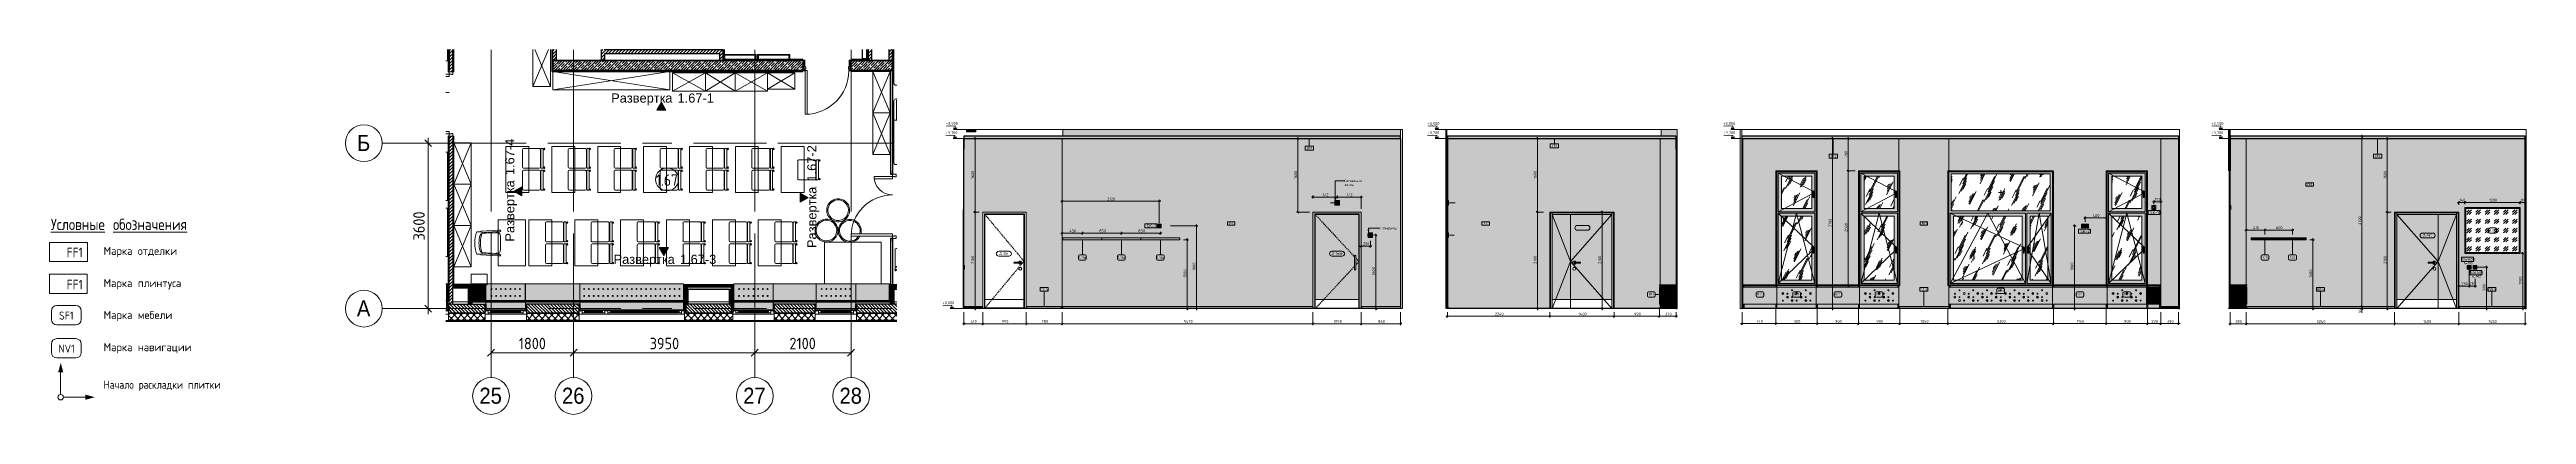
# Model space of a CAD drawing. Header units: millimetres. Extents: x 855 to 54851, y -2301 to 5636.
import ezdxf

# ---------------------------------------------------------------- set-up
doc = ezdxf.new("R2010")
doc.units = ezdxf.units.MM
for name, pattern in [('200_ШТРИХ__ш1_п0_6_', [40, 25, -15]), ('Осевая', [3175, 635, -476.25, 1587.5, -476.25]), ('Штрих', [158.75, 79.375, -79.375])]:
    doc.linetypes.add(name, pattern=pattern)
for name, color, linetype, lineweight in [('A-ANNO-DIMS', 7, 'Continuous', 9), ('A-ANNO-DIMS-100', 7, 'Continuous', 9), ('A-ANNO-DIMS-25', 7, 'Continuous', 9), ('A-AREA-IDEN', 7, 'Continuous', 9), ('A-CLNG', 7, 'Continuous', 9), ('A-CLNG-IDEN', 7, 'Continuous', 9), ('A-DETL', 7, 'Continuous', 9), ('A-DOOR', 7, 'Continuous', 9), ('A-DOOR-1', 7, 'Continuous', 13), ('A-DOOR-2', 7, 'Штрих', 9), ('A-DOOR-3', 7, '200_ШТРИХ__ш1_п0_6_', 9), ('A-DOOR-FRAM', 7, 'Continuous', 13), ('A-DOOR-FRAM-1', 7, 'Continuous', 9), ('A-DOOR-FRAM-2', 7, 'Continuous', 18), ('A-DOOR-IDEN', 7, 'Continuous', 9), ('A-FLOR', 7, 'Continuous', 9), ('A-GENM', 7, 'Continuous', 9), ('A-GENM-IDEN', 7, 'Continuous', 9), ('A-GLAZ', 7, 'Continuous', 9), ('A-GLAZ-1', 7, 'Continuous', 13), ('A-WALL', 7, 'Continuous', 9), ('A-WALL-IDEN', 7, 'Continuous', 9), ('A-WALL-PATT', 7, 'Continuous', 9), ('E-ELEC-EQPM', 7, 'Continuous', 9), ('E-ELEC-FIXT-IDEN', 7, 'Continuous', 9), ('G-ANNO-DIMS', 7, 'Continuous', 9), ('G-ANNO-DIMS-1', 7, 'Continuous', 20), ('G-ANNO-SYMB', 7, 'Continuous', 9), ('G-ANNO-TEXT', 7, 'Continuous', 9), ('I-FURN', 7, 'Continuous', 9), ('I-FURN-IDEN', 7, 'Continuous', 9), ('I-WALL', 7, 'Continuous', 9), ('M-EQPM', 7, 'Continuous', 9), ('Знаки', 7, 'Continuous', 9), ('Знаки-1', 7, 'Continuous', 18), ('Марки для знаков', 7, 'Continuous', 9), ('Ограждение', 7, 'Continuous', 9), ('Оси', 7, 'Continuous', 9), ('Оси-1', 7, 'Continuous', 20), ('Оси-2', 7, 'Осевая', 9), ('Поручни', 7, 'Continuous', 9), ('Электрические приборы', 7, 'Continuous', 9)]:
    doc.layers.add(name, color=color, linetype=linetype, lineweight=lineweight)
for name, color, linetype, lineweight, true_color in [('A-CLNG-1', 7, 'Continuous', 9, 0x787878), ('A-CLNG-FNSH-1', 7, 'Continuous', 30, 0x3c3c3c), ('A-DETL-GENF-1', 1, 'Continuous', 9, 0xff0000), ('A-FLOR-FNSH-1', 7, 'Continuous', 30, 0x3c3c3c), ('A-WALL-1', 7, 'Continuous', 25, 0x3c3c3c), ('A-WALL-2', 7, 'Continuous', 35, 0x3c3c3c), ('A-WALL-3', 7, 'Continuous', 13, 0x3c3c3c), ('A-WALL-4', 7, 'Continuous', 30, 0x3c3c3c), ('A-WALL-5', 7, 'Continuous', 40, 0x3c3c3c), ('A-WALL-FNSH-1', 7, 'Continuous', 13, 0x3c3c3c), ('A-WALL-FNSH-2', 7, 'Continuous', 9, 0x3c3c3c), ('A-WALL-FNSH-3', 7, 'Continuous', 30, 0x3c3c3c), ('G-ANNO-TEXT-1', 7, 'Continuous', 9, 0x3c3c3c), ('G-ANNO-TEXT-2', 7, 'Continuous', 9, 0x008000), ('G-ANNO-TEXT-3', 1, 'Continuous', 9, 0xff0000), ('I-FURN-1', 7, 'Continuous', 9, 0xf0f0f0), ('I-FURN-2', 7, 'Continuous', 9, 0xaaaaaa), ('I-FURN-4', 7, 'Continuous', 9, 0xc0c0c0), ('I-FURN-6', 7, 'Continuous', 9, 0xa1a1a1), ('I-FURN-7', 7, 'Continuous', 9, 0x949494), ('I-WALL-1', 7, 'Continuous', 9, 0x787878), ('Q-SPCQ-1', 9, 'Continuous', 9, 0x808080), ('Q-SPCQ-2', 7, 'Continuous', 9, 0x7f7f7f), ('Розетки', 7, 'Continuous', 9, 0xff1e23)]:
    doc.layers.add(name, color=color, linetype=linetype, lineweight=lineweight, true_color=true_color)
for name, color, linetype, lineweight, true_color, transparency in [('I-FURN-3', 7, 'Continuous', 9, 0xfbfbfb, 0.7), ('I-FURN-5', 7, 'Continuous', 9, 0x303030, 0.7), ('M-EQPM-1', 7, 'Continuous', 9, 0xe6e6e6, 0.7)]:
    doc.layers.add(name, color=color, linetype=linetype, lineweight=lineweight, true_color=true_color, transparency=transparency)
doc.styles.add('Arial', font='arial.ttf', dxfattribs={"width": 0.9, "height": 350})
doc.styles.add('Arial_1', font='arial.ttf', dxfattribs={"height": 200})
doc.styles.add('GOST Common', font='GOST_Common.ttf', dxfattribs={"height": 175})
doc.styles.add('GOST Common_1', font='GOST_Common.ttf', dxfattribs={"width": 0.9, "height": 210})
doc.styles.add('GOST Common_2', font='GOST_Common.ttf', dxfattribs={"width": 0.9, "height": 245})
doc.styles.add('GOST Common_3', font='GOST_Common.ttf', dxfattribs={"width": 0.9, "height": 175})
doc.styles.add('GOST Common_4', font='GOST_Common.ttf', dxfattribs={"width": 0.9, "height": 250})
doc.styles.add('GOST Common_5', font='GOST_Common.ttf', dxfattribs={"height": 50})
doc.styles.add('GOST Common_6', font='GOST_Common.ttf', dxfattribs={"height": 62.5})
doc.styles.add('GOST Common_7', font='GOST_Common.ttf', dxfattribs={"width": 0.9, "height": 50})
doc.styles.add('ISOCPEUR', font='isocpeur.ttf', dxfattribs={"width": 0.9, "height": 175})
doc.styles.add('ISOCPEUR_1', font='isocpeur.ttf', dxfattribs={"width": 0.9, "height": 250})
doc.styles.add('ISOCPEUR_2', font='isocpeur.ttf', dxfattribs={"width": 0.9, "height": 62.5})
doc.styles.add('ISOCPEUR_3', font='isocpeur.ttf', dxfattribs={"width": 0.9, "height": 62.5})
doc.dimstyles.new('ISO-2_5_0_9К_БОЛЬШОЙ', dxfattribs={"dimscale": 304.8, "dimtxt": 248.995294, "dimasz": 0.492126, "dimexe": 0.393701, "dimexo": 0.984252, "dimgap": 0, "dimtad": 1, "dimdec": 0, "dimrnd": 10, "dimzin": 0, "dimdsep": 46, "dimtxsty": 'ISOCPEUR_1', "dimblk1": 'OBLIQUE', "dimblk2": 'OBLIQUE', "dimsah": 1, "dimcen": 0.09, "dimdle": 0.393701, "dimazin": 0, "dimtfac": 1, "dimtdec": 4, "dimtix": 1, "dimtmove": 0, "dimatfit": 3, "dimfxl": 1, "dimtvp": 1, "dimtolj": 1, "dimtzin": 0, "dimarcsym": 2})
doc.dimstyles.new('ISO-2_5_0_9К_БОЛЬШОЙ_1', dxfattribs={"dimscale": 304.8, "dimtxt": 62.248823, "dimasz": 0.123031, "dimexe": 0.098425, "dimexo": 0.246063, "dimgap": 0, "dimtad": 1, "dimdec": 0, "dimrnd": 10, "dimzin": 0, "dimdsep": 46, "dimtxsty": 'ISOCPEUR_2', "dimblk1": 'OBLIQUE', "dimblk2": 'OBLIQUE', "dimsah": 1, "dimcen": 0.09, "dimdle": 0.098425, "dimazin": 0, "dimtfac": 1, "dimtdec": 4, "dimtix": 1, "dimtmove": 0, "dimatfit": 3, "dimfxl": 1, "dimtvp": 1, "dimtolj": 1, "dimtzin": 0, "dimarcsym": 2})
doc.dimstyles.new('ISO-2_5_0_9К_БОЛЬШОЙ_2', dxfattribs={"dimscale": 304.8, "dimtxt": 62.248823, "dimasz": 0.123031, "dimexe": 0.098425, "dimexo": 0.246063, "dimgap": 0, "dimtad": 1, "dimdec": 0, "dimrnd": 10, "dimzin": 0, "dimdsep": 46, "dimtxsty": 'ISOCPEUR_3', "dimblk1": 'OBLIQUE', "dimblk2": 'OBLIQUE', "dimsah": 1, "dimcen": 0.09, "dimdle": 0.098425, "dimazin": 0, "dimtfac": 1, "dimtdec": 4, "dimtix": 1, "dimtmove": 0, "dimatfit": 3, "dimfxl": 1, "dimtvp": 1, "dimtolj": 1, "dimtzin": 0, "dimarcsym": 2})
doc.dimstyles.new('ISO-2_5_0_9К_БОЛЬШОЙ_3', dxfattribs={"dimscale": 304.8, "dimtxt": 62.248823, "dimasz": 0.123031, "dimexe": 0.098425, "dimexo": 0.246063, "dimgap": 0, "dimtad": 1, "dimdec": 0, "dimrnd": 10, "dimzin": 0, "dimdsep": 46, "dimtxsty": 'ISOCPEUR_2', "dimblk1": 'OBLIQUE', "dimblk2": 'OBLIQUE', "dimsah": 1, "dimcen": 0.09, "dimdle": 0.098425, "dimazin": 0, "dimtfac": 1, "dimtdec": 4, "dimtix": 1, "dimtmove": 1, "dimatfit": 3, "dimfxl": 1, "dimtvp": 1, "dimtolj": 1, "dimtzin": 0, "dimarcsym": 2})
pattern_1 = [(45, (-82380.944, 0), (-35.35534, 35.35534), [])]
pattern_2 = [(0, (-82380.944, 0), (121.92, 30.48), [10.058, -81.382, 10.058, -81.382, -487.68]), (0, (-82380.944, 0), (121.92, 30.48), [-182.88, 10.058, -172.822, 10.058, -81.382, -213.36]), (0, (-82380.944, 0), (121.92, 30.48), [-457.2, 10.058, -50.902, 10.058, -142.342]), (120, (-82335.224, 15.24), (-87.356454, 90.345817), [10.058, -81.382, 10.058, -81.382, -487.68]), (120, (-82335.224, 15.24), (-87.356454, 90.345817), [-182.88, 10.058, -172.822, 10.058, -81.382, -213.36]), (120, (-82335.224, 15.24), (-87.356454, 90.345817), [-457.2, 10.058, -50.902, 10.058, -142.342]), (240, (-82319.984, 76.2), (-34.563546, -120.825817), [10.058, -81.382, 10.058, -81.382, -487.68]), (240, (-82319.984, 76.2), (-34.563546, -120.825817), [-182.88, 10.058, -172.822, 10.058, -81.382, -213.36]), (240, (-82319.984, 76.2), (-34.563546, -120.825817), [-457.2, 10.058, -50.902, 10.058, -142.342])]
pattern_3 = [(45, (-82380.94, 0), (-106.06602, 106.06602), []), (135, (-82380.94, 0), (-106.06602, -106.06602), [])]
pattern_4 = [(63.435, (63.5, 31.75), (-255.5833, 766.7475), [317.5, -190.5, 317.5, -190.5, -403.903]), (63.435, (63.5, 31.75), (-255.5833, 766.7475), [-1016, 127, -276.903]), (63.435, (47.6, 47.6), (-255.5833, 766.7475), [254, -317.5, 190.5, -190.5, -467.403]), (63.435, (47.6, 47.6), (-255.5833, 766.7475), [-952.5, 222.25, -245.153]), (63.435, (47.6, 95.25), (-255.5833, 766.7475), [190.5, -381, 127, -190.5, -530.903]), (63.435, (47.6, 95.25), (-255.5833, 766.7475), [-889, 285.75, -245.153]), (63.435, (95.25, 47.6), (-255.5833, 766.7475), [190.5, -381, 158.75, -6404.653]), (63.435, (142.9, 95.25), (-255.5833, 766.7475), [95.25, -476.25, 63.5, -6499.903]), (63.435, (63.5, 174.6), (-255.5833, 766.7475), [63.5, -476.25, 63.5, -254, -562.653]), (63.435, (63.5, 174.6), (-255.5833, 766.7475), [-857.25, 158.75, -403.903]), (63.435, (349.25, 127), (-255.5833, 766.7475), [317.5, -476.25, 381, -251.503]), (63.435, (349.25, 79.4), (-255.5833, 766.7475), [444.5, -317.5, 476.25, -188.003]), (63.435, (381, 95.25), (-255.5833, 766.7475), [508, -254, 381, -276.903]), (63.435, (428.6, 142.9), (-255.5833, 766.7475), [317.5, -444.5, 254, -403.903]), (63.435, (381, 238.1), (-255.5833, 766.7475), [158.75, -635, 190.5, -435.653]), (63.435, (476.25, 190.5), (-255.5833, 766.7475), [127, -635, 127, -530.903])]
pattern_5 = [(45, (48221.137, 0), (-14.25598, 14.25598), []), (45, (48235.393, 0), (-14.25598, 14.25598), [25.202, -5.04, 0.8382, -4.202])]

msp = doc.modelspace()

# ---------------------------------------------------------------- texts
at = {"layer": 'A-AREA-IDEN', "insert": (14076.3, 2921.7), "char_height": 250, "width": 606.076, "attachment_point": 1, "style": 'GOST Common_4'}
msp.add_mtext('1.67', dxfattribs=at)
at = {"layer": 'A-CLNG-IDEN', "char_height": 50, "width": 132.278, "attachment_point": 1, "style": 'GOST Common_5'}
for insert in [(28261.1, 3515), (33603.8, 3564.9), (39683.4, 3342.3), (51549.7, 3342.3)]:
    msp.add_mtext('CF2', dxfattribs=dict(at, insert=insert))
at = {"layer": 'A-DOOR-IDEN', "char_height": 50, "attachment_point": 1, "style": 'GOST Common_5'}
for s, insert, width in [('\\fGOST Common|b0|i0|c204|p34|;Д', (52597.2, 1621.4), 56.118), ('-5(', (52643.5, 1621.4), 112.236), ('\\fGOST Common|b0|i0|c204|p34|;)', (52772.5, 1621.4), 24.051), ('\\fGOST Common|b0|i0|c204|p34|;Д', (21561.6, 1225.3), 56.118), ('-8(', (21607.9, 1225.3), 112.236), ('\\fGOST Common|b0|i0|c204|p34|;л', (21700.5, 1225.3), 42.089), ('\\fGOST Common|b0|i0|c204|p34|;)', (21735.2, 1225.3), 24.051), ('\\fGOST Common|b0|i0|c204|p34|;Д', (28804.5, 1225.3), 56.118), ('-7', (28850.8, 1225.3), 88.186), ('\\fGOST Common|b0|i0|c204|p34|;а', (28923.5, 1225.3), 50.105), ('\\fGOST Common|b0|i0|c204|p34|;(', (28964.9, 1225.3), 24.051), ('\\fGOST Common|b0|i0|c204|p34|;л', (28984.7, 1225.3), 42.089), ('\\fGOST Common|b0|i0|c204|p34|;)', (29019.5, 1225.3), 24.051), ('\\fGOST Common|b0|i0|c204|p34|;п', (52736.1, 1621.4), 44.093)]:
    msp.add_mtext(s, dxfattribs=dict(at, insert=insert, width=width))
at = {"layer": 'A-GENM-IDEN', "char_height": 50, "attachment_point": 1, "style": 'GOST Common_5'}
for s, insert, width in [('ПЛ', (22458.5, 442.8), 98.207), ('-4', (22539.6, 442.8), 94.198), ('ПЛ', (41634.9, 442.6), 98.207), ('-4', (41715.9, 442.6), 94.198), ('ПЛ', (50280.6, 442.8), 98.207), ('-4', (50361.6, 442.8), 94.198), ('ПЛ', (54019.6, 442.8), 98.207), ('-4', (54100.6, 442.8), 94.198)]:
    msp.add_mtext(s, dxfattribs=dict(at, insert=insert, width=width))
at = {"layer": 'A-WALL-IDEN', "char_height": 50, "width": 111.835, "attachment_point": 1, "style": 'GOST Common_7'}
for insert in [(50078.2, 2726.8), (26571.5, 1874.5), (32116.9, 1874.5), (41669.3, 1874.5)]:
    msp.add_mtext('FK1', dxfattribs=dict(at, insert=insert))
at = {"layer": 'E-ELEC-FIXT-IDEN', "attachment_point": 1}
for s, insert, char_height, width, style in [('SK-1', (24776.4, 1832.9), 62.5, 212.447, 'GOST Common_6'), ('SK-2', (45124.5, 1715.5), 62.5, 228.481, 'GOST Common_6'), ('SK-1', (46645.6, 2122.3), 62.5, 212.447, 'GOST Common_6'), ('SWA03', (53436.7, 1103), 62.5, 320.675, 'GOST Common_6'), ('h=900', (53482, 1012.8), 50, 220.464, 'GOST Common_5'), ('SWA01', (53626.4, 815), 62.5, 304.641, 'GOST Common_6'), ('h=900', (53665, 724.8), 50, 220.464, 'GOST Common_5')]:
    msp.add_mtext(s, dxfattribs=dict(at, insert=insert, char_height=char_height, width=width, style=style))
at = {"layer": 'G-ANNO-SYMB', "char_height": 200, "attachment_point": 1, "style": 'Arial_1'}
for s, insert, width in [('Развертка', (13098.4, 4682.7), 1659.493), (' 1.67-1', (14467.6, 4682.7), 1074.261), ('Развертка', (13150.8, 1173), 1659.493), (' 1.67-3', (14520, 1173), 1074.261)]:
    msp.add_mtext(s, dxfattribs=dict(at, insert=insert, width=width))
at = {"layer": 'G-ANNO-SYMB', "char_height": 200, "attachment_point": 1, "rotation": 90, "style": 'Arial_1'}
for s, insert, width in [(' 1.67-4', (10787.9, 2827.4), 1074.261), (' 1.67-2', (17372.9, 2687.6), 1074.261), ('Развертка', (10787.9, 1458.2), 1659.493), ('Развертка', (17372.9, 1318.4), 1659.493)]:
    msp.add_mtext(s, dxfattribs=dict(at, insert=insert, width=width))
at = {"layer": 'G-ANNO-TEXT', "attachment_point": 1}
for s, insert, char_height, width, style in [('\\LУсловные', (884.7, 1955.6), 245, 1550.544, 'GOST Common_2'), ('\\L\\fGOST Common|b0|i0|c204|p34|;\\W.9;\\L ', (2164, 1955.6), 245, 90.911, 'GOST Common_2'), ('\\Lобозначения', (2239, 1955.6), 245, 2111.164, 'GOST Common_2'), ('Начало', (2033.4, -1567.6), 175, 863.658, 'GOST Common_3'), ('\\fGOST Common|b0|i0|c204|p34|;\\W.9; ', (2746, -1567.6), 175, 65.658, 'GOST Common_3'), ('раскладки', (2800.1, -1567.6), 175, 1237.405, 'GOST Common_3'), ('\\fGOST Common|b0|i0|c204|p34|;\\W.9; ', (3821.1, -1567.6), 175, 65.658, 'GOST Common_3'), ('плитки', (3875.3, -1567.6), 175, 853.557, 'GOST Common_3')]:
    msp.add_mtext(s, dxfattribs=dict(at, insert=insert, char_height=char_height, width=width, style=style))
at = {"layer": 'G-ANNO-TEXT-1', "attachment_point": 1}
for s, insert, char_height, width, style in [('лампа', (29083.7, 2718.2), 50, 212.848, 'GOST Common_7'), ('Сигнальная', (29083.7, 2804.2), 50, 404.051, 'GOST Common_7'), ('\\fGOST Common|b0|i0|c204|p34|;\\W.9; ', (29417.1, 2804.2), 50, 19.842, 'GOST Common_7'), ('Кнопка', (29808.7, 1778), 50, 248.924, 'GOST Common_7'), ('\\fGOST Common|b0|i0|c204|p34|;\\W.9; ', (30014.1, 1778), 50, 19.842, 'GOST Common_7'), ('Выход', (30030.4, 1778), 50, 209.24, 'GOST Common_7'), ('   FF1   ', (884.7, 1327.3), 210, 929.316, 'GOST Common_1'), ('Марка', (2033.4, 1343.2), 175, 830.548, 'GOST Common'), ('\\fGOST Common|b0|i0|c204|p34|; ', (2718.6, 1343.2), 175, 72.954, 'GOST Common'), ('отделки', (2778.8, 1343.2), 175, 1099.915, 'GOST Common'), ('Марка', (2033.4, 643.2), 175, 830.548, 'GOST Common'), ('\\fGOST Common|b0|i0|c204|p34|; ', (2718.6, 643.2), 175, 72.954, 'GOST Common'), ('плинтуса', (2778.8, 643.2), 175, 1245.822, 'GOST Common'), ('Марка', (2033.4, -50.9), 175, 830.548, 'GOST Common'), ('\\fGOST Common|b0|i0|c204|p34|; ', (2718.6, -50.9), 175, 72.954, 'GOST Common'), ('мебели', (2778.8, -50.9), 175, 925.949, 'GOST Common'), ('Марка', (2033.4, -750.9), 175, 830.548, 'GOST Common'), ('\\fGOST Common|b0|i0|c204|p34|; ', (2718.6, -750.9), 175, 72.954, 'GOST Common'), ('навигации', (2778.8, -750.9), 175, 1414.177, 'GOST Common')]:
    msp.add_mtext(s, dxfattribs=dict(at, insert=insert, char_height=char_height, width=width, style=style))
at = {"layer": 'G-ANNO-TEXT-2', "char_height": 175, "attachment_point": 1, "style": 'ISOCPEUR'}
for s, insert, width in [('SF1', (1062.1, -63.7), 383.848), ('NV1', (1048.2, -782), 419.202)]:
    msp.add_mtext(s, dxfattribs=dict(at, insert=insert, width=width))
at = {"layer": 'G-ANNO-TEXT-3', "insert": (884.7, 627.3), "char_height": 210, "width": 929.316, "attachment_point": 1, "style": 'GOST Common_1'}
msp.add_mtext('   FF1   ', dxfattribs=at)
at = {"layer": 'I-FURN-IDEN', "char_height": 50, "attachment_point": 1, "style": 'GOST Common_5'}
for s, insert, width in [('1,21', (54055.7, 1726.8), 126.266), ('1,10', (23298.5, 1138.9), 126.266), ('\\fGOST Common|b0|i0|c204|p34|;д', (23402.7, 1138.9), 44.093), ('1,10', (24148.5, 1138.9), 126.266), ('\\fGOST Common|b0|i0|c204|p34|;д', (24252.7, 1138.9), 44.093), ('1,10', (24998.5, 1138.9), 126.266), ('\\fGOST Common|b0|i0|c204|p34|;д', (25102.7, 1138.9), 44.093), ('1,10', (49095.4, 1138.9), 126.266), ('1,10', (49695.4, 1138.9), 126.266)]:
    msp.add_mtext(s, dxfattribs=dict(at, insert=insert, width=width))
at = {"layer": 'Марки для знаков', "char_height": 50, "attachment_point": 1, "style": 'GOST Common_5'}
for s, insert, width in [('\\fGOST Common|b0|i0|c204|p34|;М', (35714.9, 336.8), 56.118), ('1.1', (35761.2, 336.8), 78.165), ('\\fGOST Common|b0|i0|c204|p34|;М', (38041.9, 336.8), 56.118), ('3.2.4', (38088.3, 336.8), 172.363), ('\\fGOST Common|b0|i0|c204|p34|;М', (38880.8, 336.8), 56.118), ('1.1', (38927.1, 336.8), 78.165), ('\\fGOST Common|b0|i0|c204|p34|;М', (39745.6, 336.8), 56.118), ('3.2.3', (39791.9, 336.8), 164.346), ('\\fGOST Common|b0|i0|c204|p34|;М', (40680.8, 336.8), 56.118), ('1.1', (40727.1, 336.8), 78.165), ('\\fGOST Common|b0|i0|c204|p34|;М', (43326.6, 411.8), 56.118), ('7.1', (43372.9, 411.8), 92.194), ('\\fGOST Common|b0|i0|c204|p34|;М', (45021.4, 336.8), 56.118), ('3.2.2', (45067.7, 336.8), 166.35), ('\\fGOST Common|b0|i0|c204|p34|;М', (46080.8, 336.8), 56.118), ('1.1', (46127.1, 336.8), 78.165), ('\\fGOST Common|b0|i0|c204|p34|;М', (46630.2, 336.8), 56.118), ('3.2.1', (46676.5, 336.8), 152.321)]:
    msp.add_mtext(s, dxfattribs=dict(at, insert=insert, width=width))
at = {"layer": 'Оси', "char_height": 350, "attachment_point": 1, "style": 'Arial'}
for s, insert, width in [('\\fArial|b0|i0|c204|p34|;\\W.9;Б', (7558, 3781), 353.544), ('\\fArial|b0|i0|c204|p34|;\\W.9;А', (7554.9, 181), 360.759), ('25', (10226.4, -1719.9), 606.076), ('26', (12026.4, -1719.9), 606.076), ('27', (15976.4, -1719.9), 606.076), ('28', (18076.4, -1719.9), 606.076)]:
    msp.add_mtext(s, dxfattribs=dict(at, insert=insert, width=width))

# ---------------------------------------------------------------- blocks, each defined once
blk = doc.blocks.new('110_Дверь_СКБ_1Ст_Внутренняя1 - Д-7а_л__950x2100h_Туалет-32220591-План разверток пом_ 1_67_ Этаж 1')
at = {"layer": 'A-DOOR'}
h = blk.add_hatch(dxfattribs=at)
h.set_pattern_fill('FP_5', color=256, style=0, pattern_type=2)
h.set_pattern_definition([(135, (1776.41, 174.685), (-14.14214, -14.14214), []), (225, (1776.41, 174.685), (14.14214, -14.14214), [])])
h.paths.add_polyline_path([(537.5, 110), (512.5, 110), (512.5, -110), (537.5, -110)])
at = {"layer": 'A-DOOR-FRAM-1'}
h = blk.add_hatch(dxfattribs=at)
h.set_pattern_fill('FP_6', color=256, style=0, pattern_type=2)
h.set_pattern_definition([(45, (-346.384, 174.685), (-14.1421, 14.1421), []), (135, (-346.384, 174.685), (-14.1421, -14.1421), [])])
h.paths.add_polyline_path([(-487.5, 110), (-512.5, 110), (-512.5, -110), (-487.5, -110)])
at = {"layer": 'A-DOOR'}
blk.add_arc((487.5, 110), 950, 90, 180, dxfattribs=at)
at = {"layer": 'A-DOOR-1'}
for p, q in [((487.5, 1060), (447.5, 1060)), ((447.5, 1060), (447.5, 110)), ((487.5, 110), (487.5, 1060)), ((447.5, 110), (487.5, 110))]:
    blk.add_line(p, q, dxfattribs=at)
at = {"layer": 'A-DOOR-FRAM'}
for p, q in [((-472.5, 118), (-542.5, 118)), ((-542.5, 118), (-542.5, 110)), ((-542.5, 110), (-472.5, 110)), ((-487.5, 110), (-512.5, 110)), ((-512.5, 110), (-512.5, -110)), ((-462.5, 110), (-487.5, 110)), ((-487.5, 110), (-487.5, 30)), ((-487.5, -110), (-487.5, 110)), ((-472.5, 110), (-487.5, 110)), ((-487.5, 110), (-487.5, 109)), ((-487.5, 109), (-472.5, 109)), ((-487.5, 30), (-452.5, 30)), ((-472.5, 30), (-487.5, 30)), ((-487.5, 30), (-487.5, -110)), ((-472.5, 110), (-472.5, 118)), ((-472.5, 109), (-472.5, 110)), ((-472.5, -110), (-472.5, 30)), ((-462.5, 70), (-462.5, 110)), ((-452.5, 70), (-462.5, 70)), ((-452.5, 30), (-452.5, 70)), ((487.5, 70), (477.5, 70)), ((477.5, 70), (477.5, 30)), ((477.5, 30), (512.5, 30)), ((487.5, 110), (487.5, 70)), ((512.5, 110), (487.5, 110)), ((567.5, 118), (497.5, 118)), ((497.5, 118), (497.5, 110)), ((512.5, 110), (497.5, 110)), ((497.5, 110), (497.5, 109)), ((497.5, 110), (567.5, 110)), ((497.5, 109), (512.5, 109)), ((512.5, 30), (497.5, 30)), ((497.5, 30), (497.5, -110)), ((512.5, 30), (512.5, 110)), ((537.5, 110), (512.5, 110)), ((512.5, 110), (512.5, -110)), ((512.5, 109), (512.5, 110)), ((512.5, -110), (512.5, 30)), ((537.5, -110), (537.5, 110)), ((567.5, 110), (567.5, 118)), ((-472.5, -110), (-542.5, -110)), ((-542.5, -110), (-542.5, -118)), ((-542.5, -118), (-472.5, -118)), ((-512.5, -110), (-487.5, -110)), ((-487.5, -110), (-472.5, -110)), ((-472.5, -118), (-472.5, -110)), ((497.5, -110), (512.5, -110)), ((567.5, -110), (497.5, -110)), ((497.5, -110), (497.5, -118)), ((497.5, -118), (567.5, -118)), ((512.5, -110), (537.5, -110)), ((567.5, -118), (567.5, -110))]:
    blk.add_line(p, q, dxfattribs=at)
blk = doc.blocks.new('110_Дверь_СКБ_2Ст - Д-5_п_ Из игровой в коридор-32215844-План разверток пом_ 1_67_ Этаж 1')
at = {"layer": 'A-DOOR'}
for centre, radius, start, end in [((-638, 40), 900, 0, 4.6189), ((662, 40), 400, 169.576, 180)]:
    blk.add_arc(centre, radius, start, end, dxfattribs=at)
at = {"layer": 'A-DOOR-1'}
for p, q in [((-638, 112), (-638, 40)), ((-638, 40), (-588, 40)), ((-588, 40), (-588, 112)), ((612, 112), (612, 40)), ((612, 40), (662, 40)), ((662, 40), (662, 112))]:
    blk.add_line(p, q, dxfattribs=at)
at = {"layer": 'A-DOOR-FRAM'}
for p, q in [((-672, 48), (-742, 48)), ((-742, 48), (-742, 40)), ((-742, 40), (-672, 40)), ((-638, 40), (-688, 40)), ((-688, 40), (-688, -40)), ((-672, 40), (-672, 48)), ((-638, -10), (-638, 40)), ((662, 40), (662, -10)), ((712, 40), (662, 40)), ((768, 48), (698, 48)), ((698, 48), (698, 40)), ((698, 40), (768, 40)), ((712, -40), (712, 40)), ((768, 40), (768, 48)), ((-672, -40), (-742, -40)), ((-742, -40), (-742, -48)), ((-742, -48), (-672, -48)), ((-688, -40), (-628, -40)), ((-672, -39), (-688, -39)), ((-688, -39), (-688, -40)), ((-688, -40), (-672, -40)), ((-672, -40), (-672, -39)), ((-672, -48), (-672, -40)), ((-628, -10), (-638, -10)), ((-628, -40), (-628, -10)), ((662, -10), (652, -10)), ((652, -10), (652, -40)), ((652, -40), (712, -40)), ((712, -39), (698, -39)), ((698, -39), (698, -40)), ((698, -40), (712, -40)), ((768, -40), (698, -40)), ((698, -40), (698, -48)), ((698, -48), (768, -48)), ((712, -40), (712, -39)), ((768, -48), (768, -40))]:
    blk.add_line(p, q, dxfattribs=at)
blk = doc.blocks.new('120_Окно_СКБ_1Ст - 120_Окно_СКБ_1Ст 900х2500_h_ с форточкой-22876038-План разверток пом_ 1_67_ Этаж 1')
at = {"layer": 'A-GLAZ'}
for p, q in [((-398, -57), (-450, -57)), ((-430, -127), (-400, -127))]:
    blk.add_line(p, q, dxfattribs=at)
at = {"layer": 'A-GLAZ-1'}
for p, q in [((-450, -127), (-450, -57)), ((-450, -57), (-398, -57)), ((-398, -127), (-450, -127)), ((-398, -127), (-400, -127)), ((-400, -127), (-400, -137)), ((-400, -137), (-398, -137)), ((-398, -137), (-400, -137))]:
    blk.add_line(p, q, dxfattribs=at)
blk = doc.blocks.new('120_Окно_СКБ_2Ст_Фрамуга сверху - 120_Окно_СКБ_2Ст_2300х2500_h_ ДОО-19727959-План разверток пом_ 1_67_ Этаж 1')
at = {"layer": 'A-GLAZ'}
for p, q in [((1150, -57), (-1150, -57)), ((-1130, -127), (-1100, -127)), ((-1080, -57), (1080, -57)), ((-1030, -107), (470, -107)), ((470, -117), (-1030, -117)), ((540, -127), (570, -127)), ((540, -127), (570, -127)), ((640, -107), (1030, -107)), ((1030, -117), (640, -117)), ((1100, -127), (1130, -127))]:
    blk.add_line(p, q, dxfattribs=at)
at = {"layer": 'A-GLAZ-1'}
for p, q in [((-1150, -127), (-1150, -57)), ((-1150, -57), (-1080, -57)), ((-1080, -127), (-1150, -127)), ((-1080, -127), (-1100, -127)), ((-1100, -127), (-1100, -137)), ((-1100, -137), (540, -137)), ((540, -137), (-1100, -137)), ((-1080, -57), (-1080, -127)), ((520, -87), (-1080, -87)), ((-1080, -87), (-1080, -127)), ((-1030, -137), (-1030, -87)), ((470, -137), (470, -87)), ((520, -127), (520, -57)), ((520, -57), (590, -57)), ((520, -127), (520, -87)), ((590, -127), (520, -127)), ((540, -127), (520, -127)), ((540, -137), (540, -127)), ((590, -127), (570, -127)), ((570, -127), (570, -137)), ((570, -137), (1100, -137)), ((1100, -137), (570, -137)), ((590, -57), (590, -127)), ((1080, -87), (590, -87)), ((590, -87), (590, -127)), ((640, -137), (640, -87)), ((1030, -137), (1030, -87)), ((1080, -127), (1080, -57)), ((1080, -57), (1150, -57)), ((1080, -127), (1080, -87)), ((1150, -127), (1080, -127)), ((1100, -127), (1080, -127)), ((1100, -137), (1100, -127)), ((1150, -57), (1150, -127))]:
    blk.add_line(p, q, dxfattribs=at)
blk = doc.blocks.new('120_Окно_СКБ_1Ст - 120_Окно_СКБ_1Ст 900х2500_h_ с форточкой-V1-План разверток пом_ 1_67_ Этаж 1')
at = {"layer": 'A-GLAZ'}
for p, q in [((450, -57), (-450, -57)), ((-430, -127), (-400, -127)), ((-330, -107), (330, -107)), ((330, -117), (-330, -117)), ((400, -127), (430, -127))]:
    blk.add_line(p, q, dxfattribs=at)
at = {"layer": 'A-GLAZ-1'}
for p, q in [((-450, -127), (-450, -57)), ((-450, -57), (-380, -57)), ((-380, -127), (-450, -127)), ((-380, -127), (-400, -127)), ((-400, -127), (-400, -137)), ((-400, -137), (400, -137)), ((400, -137), (-400, -137)), ((-380, -57), (-380, -127)), ((380, -87), (-380, -87)), ((-380, -87), (-380, -127)), ((-330, -137), (-330, -87)), ((330, -137), (330, -87)), ((380, -127), (380, -57)), ((380, -57), (450, -57)), ((380, -127), (380, -87)), ((450, -127), (380, -127)), ((400, -127), (380, -127)), ((400, -137), (400, -127)), ((450, -57), (450, -127))]:
    blk.add_line(p, q, dxfattribs=at)
blk = doc.blocks.new('Bed - Small Sizes - 1_119-25446116-План разверток пом_ 1_67_ Этаж 1')
at = {"layer": 'I-FURN-1'}
for p, q in [((-333, -658), (-333, -1390)), ((-333, -1390), (-333, -658)), ((-293, -1430), (-269, -1430)), ((-269, -1430), (-293, -1430))]:
    blk.add_line(p, q, dxfattribs=at)
for start, end in [(180, 270), (180, 240), (240, 255), (255, 270)]:
    blk.add_arc((-293, -1390), 40, start, end, dxfattribs=at)
blk = doc.blocks.new('Bed - Small Sizes - 1_119-V2-План разверток пом_ 1_67_ Этаж 1')
at = {"layer": 'I-FURN-1'}
for p, q in [((-269, 0), (-293, 0)), ((-293, 0), (-269, 0)), ((-269, 0), (-293, 0)), ((-293, 0), (-269, 0)), ((-333, -40), (-333, -460)), ((-333, -460), (-333, -40)), ((-333, -40), (-333, -460)), ((-333, -460), (-333, -40)), ((-333, -460), (-269, -460)), ((-269, -460), (-333, -460)), ((-333, -460), (-333, -1390)), ((-333, -1390), (-333, -460)), ((-333, -460), (-269, -460)), ((-278, -26), (-269, -34)), ((-269, -26), (-278, -26)), ((-278, -26), (-278, -446)), ((-269, -26), (-278, -26)), ((-278, -26), (-278, -446)), ((-278, -446), (-269, -440)), ((-278, -446), (-269, -446)), ((-278, -446), (-269, -446)), ((-293, -1430), (-269, -1430)), ((-269, -1430), (-293, -1430))]:
    blk.add_line(p, q, dxfattribs=at)
for centre, start, end in [((-293, -40), 90, 180), ((-293, -40), 90, 180), ((-293, -40), 90, 180), ((-293, -40), 90, 180), ((-293, -1390), 180, 270), ((-293, -1390), 180, 210), ((-293, -1390), 210, 270)]:
    blk.add_arc(centre, 40, start, end, dxfattribs=at)
blk = doc.blocks.new('Стул Breuer - 1_189-25586788-План разверток пом_ 1_67_ Этаж 1')
at = {"layer": 'I-FURN-1'}
for p, q in [((-216, 216), (-216, -127)), ((-177, 241), (-191, 241)), ((-216, -176), (-216, -201)), ((-177, -163), (-203, -163)), ((-203, -213), (-177, -213)), ((-191, -152), (-177, -152))]:
    blk.add_line(p, q, dxfattribs=at)
for centre, radius, start, end in [((-191, 216), 25.4, 90, 180), ((-203, -231), 15.1, 360, 180), ((-203, -231), 15.1, 180, 360), ((-191, -127), 25.4, 180, 270), ((-203, -176), 12.7, 90, 180), ((-203, -201), 12.7, 180, 270)]:
    blk.add_arc(centre, radius, start, end, dxfattribs=at)
blk = doc.blocks.new('Стол базовый прямоугольный - 1_89-25401668-План разверток пом_ 1_67_ Этаж 1')
at = {"layer": 'I-FURN-1'}
for p, q in [((500, 250), (-500, 250)), ((-500, 250), (-500, -250)), ((500, -250), (500, 250)), ((-500, -250), (500, -250))]:
    blk.add_line(p, q, dxfattribs=at)
blk = doc.blocks.new('M_Стул-Breuer - 1_87-25466819-План разверток пом_ 1_67_ Этаж 1')
at = {"layer": 'I-FURN-1'}
for p, q in [((-216, 216), (-216, 100)), ((-216, 100), (-216, -127)), ((190, 241), (-191, 241)), ((216, 100), (216, 216)), ((216, -127), (216, 100)), ((-216, -176), (-216, -201)), ((203, -163), (-203, -163)), ((-203, -213), (203, -213)), ((-191, -152), (190, -152)), ((216, -201), (216, -176))]:
    blk.add_line(p, q, dxfattribs=at)
for centre, radius, start, end in [((-191, 216), 25.4, 90, 180), ((190, 216), 25.4, 0, 90), ((-203, -231), 15.1, 360, 180), ((-203, -231), 15.1, 180, 360), ((-191, -127), 25.4, 180, 270), ((-203, -176), 12.7, 90, 180), ((-203, -201), 12.7, 180, 270), ((204, -231), 15.1, 360, 180), ((204, -231), 15.1, 180, 360), ((190, -127), 25.4, 270, 360), ((203, -176), 12.7, 360, 90), ((203, -201), 12.7, 270, 360)]:
    blk.add_arc(centre, radius, start, end, dxfattribs=at)
blk = doc.blocks.new('M_Стул-Breuer - 1_87-V3-План разверток пом_ 1_67_ Этаж 1')
at = {"layer": 'I-FURN-1'}
for p, q in [((-216, 216), (-216, 100)), ((-216, 100), (-216, -127)), ((190, 241), (-191, 241)), ((216, 100), (216, 216)), ((216, -127), (216, 100)), ((-216, -176), (-216, -201)), ((203, -163), (-203, -163)), ((-203, -213), (203, -213)), ((-191, -152), (190, -152)), ((216, -201), (216, -176))]:
    blk.add_line(p, q, dxfattribs=at)
for centre, radius, start, end in [((-191, 216), 25.4, 120, 180), ((-191, 216), 25.4, 90, 120), ((190, 216), 25.4, 0, 90), ((-203, -231), 15.1, 360, 180), ((-203, -231), 15.1, 180, 360), ((-191, -127), 25.4, 180, 270), ((-203, -176), 12.7, 90, 180), ((-203, -201), 12.7, 180, 270), ((204, -231), 15.1, 360, 180), ((204, -231), 15.1, 180, 360), ((190, -127), 25.4, 270, 360), ((203, -176), 12.7, 360, 90), ((203, -201), 12.7, 270, 360)]:
    blk.add_arc(centre, radius, start, end, dxfattribs=at)
blk = doc.blocks.new('M_Стул-Breuer - 1_87-V4-План разверток пом_ 1_67_ Этаж 1')
at = {"layer": 'I-FURN-1'}
for p, q in [((-216, 216), (-216, 100)), ((-216, 100), (-216, -127)), ((190, 241), (-191, 241)), ((216, 100), (216, 216)), ((216, -127), (216, 100)), ((-216, -176), (-216, -201)), ((203, -163), (-203, -163)), ((-203, -213), (203, -213)), ((-191, -152), (190, -152)), ((216, -201), (216, -176))]:
    blk.add_line(p, q, dxfattribs=at)
for centre, radius, start, end in [((-191, 216), 25.4, 105, 180), ((-191, 216), 25.4, 90, 105), ((190, 216), 25.4, 0, 90), ((-203, -231), 15.1, 360, 180), ((-203, -231), 15.1, 180, 360), ((-191, -127), 25.4, 180, 270), ((-203, -176), 12.7, 90, 180), ((-203, -201), 12.7, 180, 270), ((204, -231), 15.1, 360, 180), ((204, -231), 15.1, 180, 360), ((190, -127), 25.4, 270, 360), ((203, -176), 12.7, 360, 90), ((203, -201), 12.7, 270, 360)]:
    blk.add_arc(centre, radius, start, end, dxfattribs=at)
blk = doc.blocks.new('M_Стул-Breuer - 1_87-V5-План разверток пом_ 1_67_ Этаж 1')
at = {"layer": 'I-FURN-1'}
for p, q in [((-216, 216), (-216, 100)), ((-216, 100), (-216, -127)), ((190, 241), (-191, 241)), ((216, 100), (216, 216)), ((216, -127), (216, 100)), ((-216, -176), (-216, -201)), ((203, -163), (-203, -163)), ((-203, -213), (203, -213)), ((-191, -152), (190, -152)), ((216, -201), (216, -176))]:
    blk.add_line(p, q, dxfattribs=at)
for centre, radius, start, end in [((-191, 216), 25.4, 150, 180), ((-191, 216), 25.4, 135, 150), ((-191, 216), 25.4, 90, 135), ((190, 216), 25.4, 0, 90), ((-203, -231), 15.1, 360, 180), ((-203, -231), 15.1, 180, 360), ((-191, -127), 25.4, 180, 270), ((-203, -176), 12.7, 90, 180), ((-203, -201), 12.7, 180, 270), ((204, -231), 15.1, 360, 180), ((204, -231), 15.1, 180, 360), ((190, -127), 25.4, 270, 360), ((203, -176), 12.7, 360, 90), ((203, -201), 12.7, 270, 360)]:
    blk.add_arc(centre, radius, start, end, dxfattribs=at)
blk = doc.blocks.new('Стол базовый прямоугольный - 1_288-25474731-План разверток пом_ 1_67_ Этаж 1')
at = {"layer": 'I-FURN-1'}
for p, q in [((500, 300), (-500, 300)), ((-500, 300), (-500, -300)), ((500, -300), (500, 300)), ((-500, -300), (500, -300))]:
    blk.add_line(p, q, dxfattribs=at)
blk = doc.blocks.new('Chair_1 noor 78578 - 1_4-25422005-План разверток пом_ 1_67_ Этаж 1')
at = {"layer": 'I-FURN'}
for p, q in [((-141, 330), (-163, -47)), ((-137, -37), (-117, 302)), ((-110, 9), (-137, -37)), ((-130, 406), (-130, 345)), ((365, -37), (339, 9)), ((346, 302), (365, -37)), ((359, 345), (359, 406)), ((391, -47), (370, 330)), ((-163, -47), (-165, -92)), ((-140, -93), (-113, -47)), ((-113, -47), (-109, -40)), ((-108, -47), (-108, -50)), ((337, -40), (342, -47)), ((337, -50), (337, -47)), ((342, -47), (368, -93)), ((394, -92), (391, -47))]:
    blk.add_line(p, q, dxfattribs=at)
for centre, radius, start, end in [((114, -279), 660, 111.7, 112.7563), ((-37, 345), 93.1, 180, 204.9864), ((-37, 345), 93.1, 186.4785, 204.9864), ((-116, 308), 6.35, 204.9864, 258.4091), ((-116, 308), 6.35, 204.9864, 287.8276), ((114, -272), 733, 71.3174, 108.6833), ((114, -408), 746, 71.9445, 107.8276), ((1799, 38), 1909, 171.9659, 182.5552), ((1799, 38), 1909, 180.8761, 182.3307), ((-41, 298), 50.8, 106.1735, 171.9659), ((114, -239), 610, 73.8265, 106.1735), ((270, 298), 50.8, 8.0341, 73.8265), ((-1570, 38), 1909, 357.4448, 8.0341), ((-1570, 38), 1909, 357.6693, 359.1239), ((345, 308), 6.35, 281.5909, 335.0136), ((344, 307), 6.35, 281.4186, 334.477), ((266, 345), 93.1, 334.477, 360), ((266, 345), 93.1, 335.0136, 353.5215), ((114, -279), 660, 67.2437, 68.3), ((-152, -93), 12.7, 176.75, 356.75), ((-64, -48), 44.5, 182.6261, 265.0912), ((115, 2034), 2134, 265.0912, 274.9044), ((293, -48), 44.4, 275.9396, 357.3739), ((381, -93), 12.7, 183.25, 3.25)]:
    blk.add_arc(centre, radius, start, end, dxfattribs=at)
for points in [[(-120, 422), (-122, 421), (-125, 418), (-128, 414), (-130, 409), (-130, 407), (-130, 406)], [(359, 406), (359, 407), (358, 409), (356, 414), (353, 418), (351, 421), (349, 422)]]:
    blk.add_open_spline(points, degree=3, dxfattribs=at)
blk = doc.blocks.new('Стол базовый прямоугольный - 1_146-25586992-План разверток пом_ 1_67_ Этаж 1')
at = {"layer": 'I-FURN-1'}
for p, q in [((617.5, 455), (-617.5, 455)), ((-617.5, 455), (-617.5, -455)), ((617.5, -455), (617.5, 455)), ((-617.5, -455), (617.5, -455))]:
    blk.add_line(p, q, dxfattribs=at)
blk = doc.blocks.new('ПУФ1 - 500_500 2-25587120-План разверток пом_ 1_67_ Этаж 1')
at = {"layer": 'I-FURN-1'}
for radius, start, end in [(250, 360, 180), (250, 0, 180), (250, 180, 360), (225, 360, 180), (225, 0, 180), (225, 180, 360), (225, 180, 360), (250, 180, 360)]:
    blk.add_arc((0, 0), radius, start, end, dxfattribs=at)
blk = doc.blocks.new('ПУФ1 - 500_500 2-V6-План разверток пом_ 1_67_ Этаж 1')
at = {"layer": 'I-FURN-1'}
for radius, start, end in [(250, 159.4438, 180), (250, 159.4438, 180), (250, 180, 360), (225, 157.6484, 180), (225, 157.6484, 180), (225, 180, 360), (225, 180, 360), (250, 96.915, 146.9677), (250, 96.915, 146.9677), (225, 360, 143.5713), (225, 115.7143, 143.5713), (225, 0, 115.7143), (250, 73.4452, 96.915), (250, 73.4452, 96.915), (250, 360, 73.4452), (250, 0, 73.4452), (250, 180, 360)]:
    blk.add_arc((0, 0), radius, start, end, dxfattribs=at)
blk = doc.blocks.new('Шкаф параметрический - 13_3-25587571-План разверток пом_ 1_67_ Этаж 1')
at = {"layer": 'I-FURN-1'}
for p, q in [((0, 0), (600, 350)), ((0, 350), (600, 0)), ((600, 350), (0, 350)), ((0, 350), (0, 0)), ((0, 0), (0, 350)), ((0, 350), (600, 350)), ((0, 0), (600, 0)), ((600, 0), (0, 0)), ((600, 0), (600, 350)), ((600, 350), (600, 0))]:
    blk.add_line(p, q, dxfattribs=at)
blk = doc.blocks.new('Шкаф параметрический - 13_1-25587687-План разверток пом_ 1_67_ Этаж 1')
at = {"layer": 'I-FURN-1'}
for p, q in [((0, 0), (700, 400)), ((0, 400), (700, 0)), ((700, 400), (0, 400)), ((0, 400), (0, 0)), ((0, 0), (0, 400)), ((0, 400), (700, 400)), ((0, 0), (700, 0)), ((700, 0), (0, 0)), ((700, 0), (700, 400)), ((700, 400), (700, 398)), ((700, 398), (700, 48)), ((700, 48), (700, 0))]:
    blk.add_line(p, q, dxfattribs=at)
blk = doc.blocks.new('Шкаф параметрический - 13_2-25587811-План разверток пом_ 1_67_ Этаж 1')
at = {"layer": 'I-FURN-1'}
for p, q in [((0, 0), (650, 400)), ((0, 400), (650, 0)), ((650, 400), (0, 400)), ((0, 400), (0, 0)), ((0, 0), (0, 400)), ((0, 400), (650, 400)), ((0, 0), (650, 0)), ((650, 0), (0, 0)), ((650, 0), (650, 400)), ((650, 400), (650, 0))]:
    blk.add_line(p, q, dxfattribs=at)
blk = doc.blocks.new('Шкаф параметрический - 13_4-25587915-План разверток пом_ 1_67_ Этаж 1')
at = {"layer": 'I-FURN-1'}
for p, q in [((0, 0), (720, 400)), ((0, 400), (720, 0)), ((720, 400), (0, 400)), ((0, 400), (0, 0)), ((0, 0), (0, 400)), ((0, 400), (720, 400)), ((0, 0), (720, 0)), ((720, 0), (0, 0)), ((720, 0), (720, 400)), ((720, 400), (720, 0))]:
    blk.add_line(p, q, dxfattribs=at)
blk = doc.blocks.new('Шкаф параметрический - 1_33-25588469-План разверток пом_ 1_67_ Этаж 1')
at = {"layer": 'I-FURN-1'}
for p, q in [((0, 0), (2550, 400)), ((0, 400), (2550, 0)), ((2550, 400), (0, 400)), ((0, 400), (0, 0)), ((0, 0), (0, 400)), ((0, 400), (2550, 400)), ((0, 0), (2550, 0)), ((2550, 0), (0, 0)), ((2550, 0), (2550, 400)), ((2550, 400), (2550, 0))]:
    blk.add_line(p, q, dxfattribs=at)
blk = doc.blocks.new('Шкаф параметрический - 1_268-25587356-План разверток пом_ 1_67_ Этаж 1')
at = {"layer": 'I-FURN-1'}
for p, q in [((0, 0), (900, 380)), ((0, 380), (900, 0)), ((900, 380), (0, 380)), ((0, 380), (0, 0)), ((0, 0), (0, 380)), ((0, 380), (900, 380)), ((0, 0), (900, 0)), ((900, 0), (0, 0)), ((900, 0), (900, 380)), ((900, 380), (900, 0))]:
    blk.add_line(p, q, dxfattribs=at)
blk = doc.blocks.new('Шкаф параметрический - 1_268-V7-План разверток пом_ 1_67_ Этаж 1')
at = {"layer": 'I-FURN-1'}
for p, q in [((101, 43), (900, 380)), ((900, 380), (101, 380)), ((101, 380), (900, 380)), ((101, 337), (900, 0)), ((101, 0), (900, 0)), ((900, 0), (101, 0)), ((900, 0), (900, 380)), ((900, 380), (900, 0))]:
    blk.add_line(p, q, dxfattribs=at)
blk = doc.blocks.new('Шкаф параметрический - 1_286-25588646-План разверток пом_ 1_67_ Этаж 1')
at = {"layer": 'I-FURN-1'}
for p, q in [((0, 0), (900, 380)), ((0, 380), (900, 0)), ((900, 380), (0, 380)), ((0, 380), (0, 0)), ((0, 0), (0, 380)), ((0, 380), (900, 380)), ((0, 0), (900, 0)), ((900, 0), (0, 0)), ((900, 0), (900, 380)), ((900, 380), (900, 0))]:
    blk.add_line(p, q, dxfattribs=at)
blk = doc.blocks.new('Вешалка - 1_25-26107852-План разверток пом_ 1_67_ Этаж 1')
at = {"layer": 'I-FURN-1'}
for p, q in [((350, 55), (-350, 55)), ((-350, 55), (-350, -55)), ((-339, 55), (350, 55)), ((-330, -46), (-330, 44)), ((-330, -44), (-330, 44)), ((-330, 44), (330, 44)), ((330, 44), (-330, 44)), ((330, 44), (330, -46)), ((330, -44), (330, 44)), ((350, -55), (350, 55)), ((350, 55), (350, -44)), ((-350, -55), (350, -55)), ((330, -46), (-330, -46))]:
    blk.add_line(p, q, dxfattribs=at)
blk = doc.blocks.new('Вешалка - 1_25-V8-План разверток пом_ 1_67_ Этаж 1')
at = {"layer": 'I-FURN-1'}
for p, q in [((350, 55), (-350, 55)), ((-350, 55), (-350, -55)), ((-350, -44), (-350, 55)), ((-350, 55), (350, 55)), ((-330, -46), (-330, 44)), ((-330, -44), (-330, 44)), ((-330, 44), (330, 44)), ((330, 44), (-330, 44)), ((330, 44), (330, -46)), ((330, -44), (330, 44)), ((350, -55), (350, 55)), ((350, 55), (350, -44)), ((-350, -55), (350, -55)), ((330, -46), (-330, -46))]:
    blk.add_line(p, q, dxfattribs=at)
blk = doc.blocks.new('Вешалка - 1_25-32858924-План разверток пом_ 1_67_ Этаж 1')
at = {"layer": 'I-FURN-1'}
for p, q in [((-137, 55), (-350, 55)), ((-350, 55), (-350, -55)), ((-342, 55), (-137, 55)), ((-330, -46), (-330, 44)), ((-330, -44), (-330, 44)), ((-330, 44), (-137, 44)), ((-137, 44), (-330, 44)), ((-350, -55), (-137, -55)), ((-137, -46), (-330, -46))]:
    blk.add_line(p, q, dxfattribs=at)
blk = doc.blocks.new('110_Дверь_СКБ_2Ст - Д-5_п__в составе перегородки _не входит в спец__-32680960-План разверток пом_ 1_67_ Этаж 1')
at = {"layer": 'A-DOOR'}
for centre, radius, start, end in [((-638, 0), 900, 0, 90), ((662, 0), 400, 90, 180)]:
    blk.add_arc(centre, radius, start, end, dxfattribs=at)
at = {"layer": 'A-DOOR-1'}
for p, q in [((-638, 901), (-638, 0)), ((-588, 901), (-638, 901)), ((-588, 0), (-588, 901)), ((-638, 0), (-588, 0)), ((662, 401), (612, 401)), ((612, 401), (612, 0)), ((612, 0), (662, 0)), ((662, 0), (662, 401))]:
    blk.add_line(p, q, dxfattribs=at)
at = {"layer": 'A-DOOR-FRAM'}
for p, q in [((-672, 8), (-742, 8)), ((-742, 8), (-742, 0)), ((-742, 0), (-672, 0)), ((-638, 0), (-688, 0)), ((-688, 0), (-688, -79)), ((-672, 0), (-688, 0)), ((-688, 0), (-688, -1)), ((-672, 0), (-672, 8)), ((-672, -1), (-672, 0)), ((-638, -49), (-638, 0)), ((662, 0), (662, -49)), ((712, 0), (662, 0)), ((768, 8), (698, 8)), ((698, 8), (698, 0)), ((712, 0), (698, 0)), ((698, 0), (698, -1)), ((698, 0), (768, 0)), ((712, -79), (712, 0)), ((712, -1), (712, 0)), ((768, 0), (768, 8)), ((-672, -1), (-742, -1)), ((-742, -1), (-742, -9)), ((-742, -9), (-672, -9)), ((-688, -79), (-628, -79)), ((-688, -1), (-672, -1)), ((-672, -9), (-672, -1)), ((-628, -49), (-638, -49)), ((-628, -79), (-628, -49)), ((662, -49), (652, -49)), ((652, -49), (652, -79)), ((652, -79), (712, -79)), ((698, -1), (712, -1)), ((768, -1), (698, -1)), ((698, -1), (698, -9)), ((698, -9), (768, -9)), ((768, -9), (768, -1))]:
    blk.add_line(p, q, dxfattribs=at)
blk = doc.blocks.new('Зашивка радиатора_ с перфорацией М1_1 - Зашивка радиатора_ с перфорацией М1_1-31131234-План разверток пом_ 1_67_ Этаж 1')
at = {"layer": 'Знаки'}
for points in [[(-430, 380), (-430, 180), (-398, 180), (-398, 380)], [(-398, 180), (-430, 180), (-430, -180), (-398, -180), (-398, 173)]]:
    blk.add_hatch(color=256, dxfattribs=at).paths.add_polyline_path(points)
for p, q in [((-398, 380), (-430, 380)), ((-430, 257), (-430, 180)), ((-430, 180), (-398, 180)), ((-398, 180), (-430, 180)), ((-430, 180), (-430, -180)), ((-430, -180), (-398, -180))]:
    blk.add_line(p, q, dxfattribs=at)
blk = doc.blocks.new('Зашивка радиатора_ с перфорацией М1_1 - Зашивка радиатора_ с перфорацией М1_1-V9-План разверток пом_ 1_67_ Этаж 1')
at = {"layer": 'Знаки'}
h = blk.add_hatch(color=256, dxfattribs=at)
h.paths.add_polyline_path([(74, 380), (-430, 380), (-430, 207), (430, 207), (430, 380)])
h.paths.add_polyline_path([(381, 187), (-430, 187), (-430, 180), (430, 180), (430, 187)])
h = blk.add_hatch(color=256, dxfattribs=at)
h.paths.add_polyline_path([(381, 180), (-430, 180), (-430, -180), (430, -180), (430, 180)])
h.paths.add_polyline_path([(105, 90), (110, 89), (113, 85), (115, 80), (113, 75), (110, 72), (105, 70), (100, 72), (96, 75), (95, 80), (96, 85), (100, 89), (102, 90)])
h.paths.add_polyline_path([(-103, 90), (-98, 89), (-94, 85), (-93, 80), (-94, 75), (-98, 72), (-103, 70), (-108, 72), (-111, 75), (-113, 80), (-111, 85), (-108, 89), (-105, 90)])
h.paths.add_polyline_path([(-207, 90), (-202, 89), (-198, 85), (-197, 80), (-198, 75), (-202, 72), (-207, 70), (-212, 72), (-215, 75), (-217, 80), (-215, 85), (-212, 89), (-209, 90)])
h.paths.add_polyline_path([(-310, 90), (-305, 89), (-302, 85), (-300, 80), (-302, 75), (-305, 72), (-310, 70), (-315, 72), (-319, 75), (-320, 80), (-319, 85), (-315, 89), (-313, 90)])
h.paths.add_polyline_path([(312, 90), (317, 89), (321, 85), (322, 80), (321, 75), (317, 72), (312, 70), (307, 72), (304, 75), (302, 80), (304, 85), (307, 89), (310, 90)])
h.paths.add_polyline_path([(1, 90), (6, 89), (10, 85), (11, 80), (10, 75), (6, 72), (1, 70), (-4, 72), (-8, 75), (-9, 80), (-8, 85), (-4, 89), (-2, 90)])
h.paths.add_polyline_path([(208, 90), (213, 89), (217, 85), (218, 80), (217, 75), (213, 72), (208, 70), (203, 72), (200, 75), (198, 80), (200, 85), (203, 89), (206, 90)])
h.paths.add_polyline_path([(312, -60), (317, -61), (321, -65), (322, -70), (321, -75), (317, -78), (312, -80), (307, -78), (304, -75), (302, -70), (304, -65), (307, -61), (310, -60)])
h.paths.add_polyline_path([(-207, -60), (-202, -61), (-198, -65), (-197, -70), (-198, -75), (-202, -78), (-207, -80), (-212, -78), (-215, -75), (-217, -70), (-215, -65), (-212, -61), (-209, -60)])
h.paths.add_polyline_path([(-103, -60), (-98, -61), (-94, -65), (-93, -70), (-94, -75), (-98, -78), (-103, -80), (-108, -78), (-111, -75), (-113, -70), (-111, -65), (-108, -61), (-105, -60)])
h.paths.add_polyline_path([(-310, -60), (-305, -61), (-302, -65), (-300, -70), (-302, -75), (-305, -78), (-310, -80), (-315, -78), (-319, -75), (-320, -70), (-319, -65), (-315, -61), (-313, -60)])
h.paths.add_polyline_path([(105, -60), (110, -61), (113, -65), (115, -70), (113, -75), (110, -78), (105, -80), (100, -78), (96, -75), (95, -70), (96, -65), (100, -61), (102, -60)])
h.paths.add_polyline_path([(208, -60), (213, -61), (217, -65), (218, -70), (217, -75), (213, -78), (208, -80), (203, -78), (200, -75), (198, -70), (200, -65), (203, -61), (206, -60)])
h.paths.add_polyline_path([(1, -60), (6, -61), (10, -65), (11, -70), (10, -75), (6, -78), (1, -80), (-4, -78), (-8, -75), (-9, -70), (-8, -65), (-4, -61), (-2, -60)])
for p, q in [((430, 380), (-430, 380)), ((-430, 257), (-430, 207)), ((-430, 187), (-430, 180)), ((-430, 180), (430, 180)), ((430, 180), (-430, 180)), ((-430, 180), (-430, -180)), ((430, 207), (430, 257)), ((430, 180), (430, 187)), ((430, -164), (430, 180)), ((-430, -180), (401, -180)), ((401, -180), (430, -180)), ((430, -180), (430, -164))]:
    blk.add_line(p, q, dxfattribs=at)
for centre, start, end in [((-310, 80), 0, 180), ((-310, 80), 180, 0), ((-207, 80), 0, 180), ((-207, 80), 180, 360), ((-103, 80), 0, 180), ((-103, 80), 180, 0), ((1, 80), 0, 180), ((1, 80), 180, 0), ((105, 80), 0, 180), ((105, 80), 180, 360), ((208, 80), 0, 180), ((208, 80), 180, 0), ((312, 80), 0, 180), ((312, 80), 180, 0), ((-310, -70), 0, 180), ((-310, -70), 180, 0), ((-207, -70), 0, 180), ((-207, -70), 180, 0), ((-103, -70), 0, 180), ((-103, -70), 180, 0), ((1, -70), 0, 180), ((1, -70), 180, 0), ((105, -70), 0, 180), ((105, -70), 180, 0), ((208, -70), 0, 180), ((208, -70), 180, 0), ((312, -70), 0, 180), ((312, -70), 180, 0)]:
    blk.add_arc(centre, 10, start, end, dxfattribs=at)
blk = doc.blocks.new('Зашивка радиатора_ с перфорацией М7_1 - Зашивка радиатора_ с перфорацией М7_1-31137119-План разверток пом_ 1_67_ Этаж 1')
at = {"layer": 'Знаки'}
h = blk.add_hatch(color=256, dxfattribs=at)
h.paths.add_polyline_path([(1888, 380), (-370, 380), (-370, 207), (1890, 207), (1890, 257), (1888, 257), (1888, 310)])
h.paths.add_polyline_path([(1890, 187), (-370, 187), (-370, 180), (1890, 180)])
h = blk.add_hatch(color=256, dxfattribs=at)
h.paths.add_polyline_path([(1432, 180), (-370, 180), (-370, -180), (1890, -180), (1890, 180), (1739, 180)])
h.paths.add_polyline_path([(1694, 90), (1699, 89), (1702, 85), (1704, 80), (1702, 75), (1699, 72), (1694, 70), (1689, 72), (1685, 75), (1684, 80), (1685, 85), (1689, 89), (1691, 90)])
h.paths.add_polyline_path([(1797, 90), (1802, 89), (1806, 85), (1807, 80), (1806, 75), (1802, 72), (1797, 70), (1792, 72), (1789, 75), (1787, 80), (1789, 85), (1792, 89), (1795, 90)])
h.paths.add_polyline_path([(1382, 90), (1387, 89), (1391, 85), (1392, 80), (1391, 75), (1387, 72), (1382, 70), (1377, 72), (1374, 75), (1372, 80), (1374, 85), (1377, 89), (1380, 90)])
h.paths.add_polyline_path([(1590, 90), (1595, 89), (1599, 85), (1600, 80), (1599, 75), (1595, 72), (1590, 70), (1585, 72), (1581, 75), (1580, 80), (1581, 85), (1586, 89), (1587, 90)])
h.paths.add_polyline_path([(864, 90), (869, 89), (872, 85), (874, 80), (872, 75), (869, 72), (864, 70), (859, 72), (855, 75), (854, 80), (855, 85), (859, 89), (861, 90)])
h.paths.add_polyline_path([(1486, 90), (1491, 89), (1495, 85), (1496, 80), (1495, 75), (1491, 72), (1486, 70), (1481, 72), (1478, 75), (1476, 80), (1478, 85), (1481, 89), (1484, 90)])
h.paths.add_polyline_path([(1175, 90), (1180, 89), (1184, 85), (1185, 80), (1184, 75), (1180, 72), (1175, 70), (1170, 72), (1166, 75), (1165, 80), (1166, 85), (1170, 89), (1172, 90)])
h.paths.add_polyline_path([(1279, 90), (1284, 89), (1287, 85), (1289, 80), (1287, 75), (1284, 72), (1279, 70), (1274, 72), (1270, 75), (1269, 80), (1270, 85), (1274, 89), (1279, 90)])
h.paths.add_polyline_path([(1071, 90), (1076, 89), (1080, 85), (1081, 80), (1080, 75), (1076, 72), (1071, 70), (1066, 72), (1063, 75), (1061, 80), (1063, 85), (1066, 89), (1069, 90)])
h.paths.add_polyline_path([(967, 90), (972, 89), (976, 85), (977, 80), (976, 75), (972, 72), (967, 70), (962, 72), (959, 75), (957, 80), (959, 85), (962, 89), (965, 90)])
h.paths.add_polyline_path([(241, 90), (246, 89), (250, 85), (251, 80), (250, 75), (246, 72), (241, 70), (236, 72), (233, 75), (231, 80), (233, 85), (236, 89), (239, 90)])
h.paths.add_polyline_path([(552, 90), (557, 89), (561, 85), (562, 80), (561, 75), (557, 72), (552, 70), (547, 72), (544, 75), (542, 80), (544, 85), (547, 89), (550, 90)])
h.paths.add_polyline_path([(137, 90), (142, 89), (146, 85), (147, 80), (146, 75), (142, 72), (137, 70), (132, 72), (129, 75), (127, 80), (129, 85), (132, 89), (135, 90)])
h.paths.add_polyline_path([(656, 90), (661, 89), (665, 85), (666, 80), (664, 75), (661, 72), (656, 70), (651, 72), (648, 75), (646, 80), (648, 85), (651, 89), (654, 90)])
h.paths.add_polyline_path([(-278, 90), (-273, 89), (-269, 85), (-268, 80), (-269, 75), (-273, 72), (-278, 70), (-283, 72), (-286, 75), (-288, 80), (-286, 85), (-283, 89), (-280, 90)])
h.paths.add_polyline_path([(345, 90), (350, 89), (354, 85), (355, 80), (354, 75), (350, 72), (345, 70), (340, 72), (336, 75), (335, 80), (336, 85), (340, 89), (342, 90)])
h.paths.add_polyline_path([(-70, 90), (-65, 89), (-61, 85), (-60, 80), (-61, 75), (-65, 72), (-70, 70), (-75, 72), (-79, 75), (-80, 80), (-79, 85), (-75, 89), (-73, 90)])
h.paths.add_polyline_path([(449, 90), (454, 89), (457, 85), (459, 80), (457, 75), (454, 72), (449, 70), (444, 72), (440, 75), (439, 80), (440, 85), (444, 89), (446, 90)])
h.paths.add_polyline_path([(-174, 90), (-169, 89), (-165, 85), (-164, 80), (-165, 75), (-169, 72), (-174, 70), (-179, 72), (-182, 75), (-184, 80), (-182, 85), (-179, 89), (-176, 90)])
h.paths.add_polyline_path([(34, 90), (39, 89), (42, 85), (44, 80), (42, 75), (39, 72), (34, 70), (29, 72), (25, 75), (24, 80), (25, 85), (29, 89), (31, 90)])
h.paths.add_polyline_path([(760, 90), (765, 89), (769, 85), (770, 80), (769, 75), (765, 72), (760, 70), (755, 72), (751, 75), (750, 80), (751, 85), (755, 89), (757, 90)])
h.paths.add_polyline_path([(1590, -60), (1595, -61), (1599, -65), (1600, -70), (1599, -75), (1595, -78), (1590, -80), (1585, -78), (1581, -75), (1580, -70), (1581, -65), (1586, -61), (1587, -60)])
h.paths.add_polyline_path([(1486, -60), (1491, -61), (1495, -65), (1496, -70), (1495, -75), (1491, -78), (1486, -80), (1481, -78), (1478, -75), (1476, -70), (1478, -65), (1481, -61), (1484, -60)])
h.paths.add_polyline_path([(864, -60), (869, -61), (872, -65), (874, -70), (872, -75), (869, -78), (864, -80), (859, -78), (855, -75), (854, -70), (855, -65), (859, -61), (861, -60)])
h.paths.add_polyline_path([(1694, -60), (1699, -61), (1702, -65), (1704, -70), (1702, -75), (1699, -78), (1694, -80), (1689, -78), (1685, -75), (1684, -70), (1685, -65), (1689, -61), (1691, -60)])
h.paths.add_polyline_path([(967, -60), (972, -61), (976, -65), (977, -70), (976, -75), (972, -78), (967, -80), (962, -78), (959, -75), (957, -70), (959, -65), (962, -61), (965, -60)])
h.paths.add_polyline_path([(1071, -60), (1076, -61), (1080, -65), (1081, -70), (1080, -75), (1076, -78), (1071, -80), (1066, -78), (1063, -75), (1061, -70), (1063, -65), (1066, -61), (1069, -60)])
h.paths.add_polyline_path([(1175, -60), (1180, -61), (1184, -65), (1185, -70), (1184, -75), (1180, -78), (1175, -80), (1170, -78), (1166, -75), (1165, -70), (1166, -65), (1170, -61), (1172, -60)])
h.paths.add_polyline_path([(1797, -60), (1802, -61), (1806, -65), (1807, -70), (1806, -75), (1802, -78), (1797, -80), (1792, -78), (1789, -75), (1787, -70), (1789, -65), (1792, -61), (1795, -60)])
h.paths.add_polyline_path([(1279, -60), (1284, -61), (1287, -65), (1289, -70), (1287, -75), (1284, -78), (1279, -80), (1274, -78), (1270, -75), (1269, -70), (1270, -65), (1274, -61), (1279, -60)])
h.paths.add_polyline_path([(1382, -60), (1387, -61), (1391, -65), (1392, -70), (1391, -75), (1387, -78), (1382, -80), (1377, -78), (1374, -75), (1372, -70), (1374, -65), (1377, -61), (1380, -60)])
h.paths.add_polyline_path([(760, -60), (765, -61), (769, -65), (770, -70), (769, -75), (765, -78), (760, -80), (755, -78), (751, -75), (750, -70), (751, -65), (755, -61), (757, -60)])
h.paths.add_polyline_path([(656, -60), (661, -61), (665, -65), (666, -70), (664, -75), (661, -78), (656, -80), (651, -78), (648, -75), (646, -70), (648, -65), (651, -61), (654, -60)])
h.paths.add_polyline_path([(-174, -60), (-169, -61), (-165, -65), (-164, -70), (-165, -75), (-169, -78), (-174, -80), (-179, -78), (-182, -75), (-184, -70), (-182, -65), (-179, -61), (-176, -60)])
h.paths.add_polyline_path([(137, -60), (142, -61), (146, -65), (147, -70), (146, -75), (142, -78), (137, -80), (132, -78), (129, -75), (127, -70), (129, -65), (132, -61), (135, -60)])
h.paths.add_polyline_path([(-278, -60), (-273, -61), (-269, -65), (-268, -70), (-269, -75), (-273, -78), (-278, -80), (-283, -78), (-286, -75), (-288, -70), (-286, -65), (-283, -61), (-280, -60)])
h.paths.add_polyline_path([(552, -60), (557, -61), (561, -65), (562, -70), (561, -75), (557, -78), (552, -80), (547, -78), (544, -75), (542, -70), (544, -65), (547, -61), (550, -60)])
h.paths.add_polyline_path([(34, -60), (39, -61), (42, -65), (44, -70), (42, -75), (39, -78), (34, -80), (29, -78), (25, -75), (24, -70), (25, -65), (29, -61), (31, -60)])
h.paths.add_polyline_path([(-70, -60), (-65, -61), (-61, -65), (-60, -70), (-61, -75), (-65, -78), (-70, -80), (-75, -78), (-79, -75), (-80, -70), (-79, -65), (-75, -61), (-73, -60)])
h.paths.add_polyline_path([(345, -60), (350, -61), (354, -65), (355, -70), (354, -75), (350, -78), (345, -80), (340, -78), (336, -75), (335, -70), (336, -65), (340, -61), (342, -60)])
h.paths.add_polyline_path([(449, -60), (454, -61), (457, -65), (459, -70), (457, -75), (454, -78), (449, -80), (444, -78), (440, -75), (439, -70), (440, -65), (444, -61), (446, -60)])
h.paths.add_polyline_path([(241, -60), (246, -61), (250, -65), (251, -70), (250, -75), (246, -78), (241, -80), (236, -78), (233, -75), (231, -70), (233, -65), (236, -61), (239, -60)])
for p, q in [((1888, 380), (-370, 380)), ((-370, 380), (-370, 207)), ((-370, 187), (-370, 180)), ((-370, 180), (1890, 180)), ((1890, 180), (-370, 180)), ((-370, 180), (-370, -180)), ((1890, 207), (1890, 257)), ((1890, 180), (1890, 187)), ((1890, -180), (1890, 180)), ((-370, -180), (1890, -180))]:
    blk.add_line(p, q, dxfattribs=at)
for centre, start, end in [((-278, 80), 0, 180), ((-278, 80), 180, 360), ((-174, 80), 0, 180), ((-174, 80), 180, 0), ((-70, 80), 0, 180), ((-70, 80), 180, 0), ((34, 80), 0, 180), ((34, 80), 180, 360), ((137, 80), 0, 180), ((137, 80), 180, 0), ((241, 80), 0, 180), ((241, 80), 180, 0), ((345, 80), 0, 180), ((345, 80), 180, 0), ((449, 80), 0, 180), ((449, 80), 180, 0), ((552, 80), 0, 180), ((552, 80), 180, 360), ((656, 80), 0, 180), ((656, 80), 180, 0), ((760, 80), 0, 180), ((760, 80), 180, 0), ((864, 80), 0, 180), ((864, 80), 180, 0), ((967, 80), 0, 180), ((967, 80), 180, 0), ((1071, 80), 0, 180), ((1071, 80), 180, 0), ((1175, 80), 0, 180), ((1175, 80), 180, 0), ((1279, 80), 0, 180), ((1279, 80), 180, 0), ((1382, 80), 0, 180), ((1382, 80), 180, 0), ((1486, 80), 0, 180), ((1486, 80), 180, 360), ((1590, 80), 0, 180), ((1590, 80), 180, 0), ((1694, 80), 0, 180), ((1694, 80), 180, 360), ((1797, 80), 0, 180), ((1797, 80), 180, 0), ((-278, -70), 0, 180), ((-278, -70), 180, 0), ((-174, -70), 0, 180), ((-174, -70), 180, 0), ((-70, -70), 0, 180), ((-70, -70), 180, 0), ((34, -70), 0, 180), ((34, -70), 180, 0), ((137, -70), 0, 180), ((137, -70), 180, 0), ((241, -70), 0, 180), ((241, -70), 180, 0), ((345, -70), 0, 180), ((345, -70), 180, 0), ((449, -70), 0, 180), ((449, -70), 180, 0), ((552, -70), 0, 180), ((552, -70), 180, 0), ((656, -70), 0, 180), ((656, -70), 180, 0), ((760, -70), 0, 180), ((760, -70), 180, 0), ((864, -70), 0, 180), ((864, -70), 180, 0), ((967, -70), 0, 180), ((967, -70), 180, 0), ((1071, -70), 0, 180), ((1071, -70), 180, 0), ((1175, -70), 0, 180), ((1175, -70), 180, 0), ((1279, -70), 0, 180), ((1279, -70), 180, 0), ((1382, -70), 0, 180), ((1382, -70), 180, 0), ((1486, -70), 0, 180), ((1486, -70), 180, 0), ((1590, -70), 0, 180), ((1590, -70), 180, 0), ((1694, -70), 0, 180), ((1694, -70), 180, 0), ((1797, -70), 0, 180), ((1797, -70), 180, 0)]:
    blk.add_arc(centre, 10, start, end, dxfattribs=at)
blk = doc.blocks.new('Зашивка без перфорации М3_2_1 - М3_2_1-31134930-План разверток пом_ 1_67_ Этаж 1')
at = {"layer": 'Знаки'}
blk.add_hatch(color=256, dxfattribs=at).paths.add_polyline_path([(-172, 180), (-430, 180), (-430, -180), (-130, -180), (-130, 180)])
for p, q in [((-130, 180), (-430, 180)), ((-430, 180), (-430, -164)), ((-130, -164), (-130, 180)), ((-430, -164), (-430, -180)), ((-430, -180), (-130, -180)), ((-130, -180), (-130, -164))]:
    blk.add_line(p, q, dxfattribs=at)
blk = doc.blocks.new('Зашивка радиатора_ с перфорацией М1_1 - Зашивка радиатора_ с перфорацией М1_1-V10-План разверток пом_ 1_67_ Этаж 1')
at = {"layer": 'Знаки'}
h = blk.add_hatch(color=256, dxfattribs=at)
h.paths.add_polyline_path([(430, 380), (-430, 380), (-430, 207), (430, 207), (430, 310)])
h.paths.add_polyline_path([(253, 187), (-430, 187), (-430, 180), (430, 180), (430, 187), (422, 187)])
h = blk.add_hatch(color=256, dxfattribs=at)
h.paths.add_polyline_path([(430, 180), (-430, 180), (-430, -180), (430, -180), (430, 180)])
h.paths.add_polyline_path([(208, 90), (213, 89), (217, 85), (218, 80), (217, 75), (213, 72), (208, 70), (203, 72), (200, 75), (198, 80), (200, 85), (203, 89), (206, 90)])
h.paths.add_polyline_path([(105, 90), (110, 89), (113, 85), (115, 80), (113, 75), (110, 72), (105, 70), (99, 72), (96, 75), (95, 80), (96, 85), (100, 89), (102, 90)])
h.paths.add_polyline_path([(-310, 90), (-305, 89), (-302, 85), (-300, 80), (-302, 75), (-305, 72), (-310, 70), (-315, 72), (-319, 75), (-320, 80), (-319, 85), (-315, 89), (-313, 90)])
h.paths.add_polyline_path([(312, 90), (317, 89), (321, 85), (322, 80), (321, 75), (317, 72), (312, 70), (307, 72), (304, 75), (302, 80), (304, 85), (307, 89), (310, 90)])
h.paths.add_polyline_path([(-103, 90), (-98, 89), (-94, 85), (-93, 80), (-94, 75), (-98, 72), (-103, 70), (-108, 72), (-111, 75), (-113, 80), (-111, 85), (-108, 89), (-105, 90)])
h.paths.add_polyline_path([(-207, 90), (-202, 89), (-198, 85), (-197, 80), (-198, 75), (-202, 72), (-207, 70), (-212, 72), (-215, 75), (-217, 80), (-215, 85), (-212, 89), (-208, 90)])
h.paths.add_polyline_path([(1, 90), (6, 89), (10, 85), (11, 80), (10, 75), (6, 72), (1, 70), (-4, 72), (-8, 75), (-9, 80), (-8, 85), (-4, 89), (-2, 90)])
h.paths.add_polyline_path([(1, -60), (6, -61), (10, -65), (11, -70), (10, -75), (6, -78), (1, -80), (-4, -78), (-8, -75), (-9, -70), (-8, -65), (-4, -61), (-2, -60)])
h.paths.add_polyline_path([(312, -60), (317, -61), (321, -65), (322, -70), (321, -75), (317, -78), (312, -80), (307, -78), (304, -75), (302, -70), (304, -65), (307, -61), (310, -60)])
h.paths.add_polyline_path([(-310, -60), (-305, -61), (-302, -65), (-300, -70), (-302, -75), (-305, -78), (-310, -80), (-315, -78), (-319, -75), (-320, -70), (-319, -65), (-315, -61), (-313, -60)])
h.paths.add_polyline_path([(-103, -60), (-98, -61), (-94, -65), (-93, -70), (-94, -75), (-98, -78), (-103, -80), (-108, -78), (-111, -75), (-113, -70), (-111, -65), (-108, -61), (-105, -60)])
h.paths.add_polyline_path([(105, -60), (110, -61), (113, -65), (115, -70), (113, -75), (110, -78), (105, -80), (99, -78), (96, -75), (95, -70), (96, -65), (100, -61), (102, -60)])
h.paths.add_polyline_path([(208, -60), (213, -61), (217, -65), (218, -70), (217, -75), (213, -78), (208, -80), (203, -78), (200, -75), (198, -70), (200, -65), (203, -61), (206, -60)])
h.paths.add_polyline_path([(-207, -60), (-202, -61), (-198, -65), (-197, -70), (-198, -75), (-202, -78), (-207, -80), (-212, -78), (-215, -75), (-217, -70), (-215, -65), (-212, -61), (-208, -60)])
for p, q in [((430, 380), (-430, 380)), ((-430, 257), (-430, 207)), ((-430, 187), (-430, 180)), ((-430, 180), (430, 180)), ((430, 180), (-430, 180)), ((-430, 180), (-430, -180)), ((-430, -180), (430, -180)), ((430, -180), (430, -163))]:
    blk.add_line(p, q, dxfattribs=at)
for centre, start, end in [((-310, 80), 0, 180), ((-310, 80), 180, 0), ((-207, 80), 0, 180), ((-207, 80), 180, 360), ((-103, 80), 0, 180), ((-103, 80), 180, 0), ((1, 80), 0, 180), ((1, 80), 180, 0), ((105, 80), 0, 180), ((105, 80), 180, 360), ((208, 80), 0, 180), ((208, 80), 180, 0), ((312, 80), 0, 180), ((312, 80), 180, 0), ((-310, -70), 0, 180), ((-310, -70), 180, 0), ((-207, -70), 0, 180), ((-207, -70), 180, 0), ((-103, -70), 0, 180), ((-103, -70), 180, 0), ((1, -70), 0, 180), ((1, -70), 180, 0), ((105, -70), 0, 180), ((105, -70), 180, 0), ((208, -70), 0, 180), ((208, -70), 180, 0), ((312, -70), 0, 180), ((312, -70), 180, 0)]:
    blk.add_arc(centre, 10, start, end, dxfattribs=at)
blk = doc.blocks.new('Зашивка радиатора_ с перфорацией М1_1 - Зашивка радиатора_ с перфорацией М1_1-V11-План разверток пом_ 1_67_ Этаж 1')
at = {"layer": 'Знаки'}
h = blk.add_hatch(color=256, dxfattribs=at)
h.paths.add_polyline_path([(430, 380), (-430, 380), (-430, 207), (430, 207), (430, 310)])
h.paths.add_polyline_path([(210, 187), (-430, 187), (-430, 180), (430, 180), (430, 187)])
h = blk.add_hatch(color=256, dxfattribs=at)
h.paths.add_polyline_path([(210, 180), (-430, 180), (-430, -180), (430, -180), (430, 180)])
h.paths.add_polyline_path([(-103, 90), (-97, 89), (-94, 85), (-93, 80), (-94, 75), (-98, 72), (-103, 70), (-108, 72), (-111, 75), (-113, 80), (-111, 85), (-108, 89), (-105, 90)])
h.paths.add_polyline_path([(-310, 90), (-305, 89), (-302, 85), (-300, 80), (-302, 75), (-305, 72), (-310, 70), (-315, 72), (-319, 75), (-320, 80), (-319, 85), (-315, 89), (-313, 90)])
h.paths.add_polyline_path([(312, 90), (317, 89), (321, 85), (322, 80), (321, 75), (317, 72), (312, 70), (307, 72), (304, 75), (302, 80), (304, 85), (307, 89), (310, 90)])
h.paths.add_polyline_path([(208, 90), (213, 89), (217, 85), (218, 80), (217, 75), (213, 72), (208, 70), (203, 72), (200, 75), (198, 80), (200, 85), (203, 89), (206, 90)])
h.paths.add_polyline_path([(105, 90), (110, 89), (113, 85), (115, 80), (113, 75), (110, 72), (105, 70), (100, 72), (96, 75), (95, 80), (96, 85), (100, 89), (102, 90)])
h.paths.add_polyline_path([(-207, 90), (-202, 89), (-198, 85), (-197, 80), (-198, 75), (-202, 72), (-207, 70), (-212, 72), (-215, 75), (-217, 80), (-215, 85), (-212, 89), (-209, 90)])
h.paths.add_polyline_path([(1, 90), (6, 89), (10, 85), (11, 80), (10, 75), (6, 72), (1, 70), (-4, 72), (-8, 75), (-9, 80), (-8, 85), (-4, 89), (-2, 90)])
h.paths.add_polyline_path([(-207, -60), (-202, -61), (-198, -65), (-197, -70), (-198, -75), (-202, -78), (-207, -80), (-212, -78), (-215, -75), (-217, -70), (-215, -65), (-212, -61), (-209, -60)])
h.paths.add_polyline_path([(-103, -60), (-97, -61), (-94, -65), (-93, -70), (-94, -75), (-98, -78), (-103, -80), (-108, -78), (-111, -75), (-113, -70), (-111, -65), (-108, -61), (-105, -60)])
h.paths.add_polyline_path([(312, -60), (317, -61), (321, -65), (322, -70), (321, -75), (317, -78), (312, -80), (307, -78), (304, -75), (302, -70), (304, -65), (307, -61), (310, -60)])
h.paths.add_polyline_path([(208, -60), (213, -61), (217, -65), (218, -70), (217, -75), (213, -78), (208, -80), (203, -78), (200, -75), (198, -70), (200, -65), (203, -61), (206, -60)])
h.paths.add_polyline_path([(-310, -60), (-305, -61), (-302, -65), (-300, -70), (-302, -75), (-305, -78), (-310, -80), (-315, -78), (-319, -75), (-320, -70), (-319, -65), (-315, -61), (-313, -60)])
h.paths.add_polyline_path([(105, -60), (110, -61), (113, -65), (115, -70), (113, -75), (110, -78), (105, -80), (100, -78), (96, -75), (95, -70), (96, -65), (100, -61), (102, -60)])
h.paths.add_polyline_path([(1, -60), (6, -61), (10, -65), (11, -70), (10, -75), (6, -78), (1, -80), (-4, -78), (-8, -75), (-9, -70), (-8, -65), (-4, -61), (-2, -60)])
for p, q in [((430, 380), (-430, 380)), ((-430, 257), (-430, 207)), ((-430, 188), (-430, 180)), ((-430, 180), (430, 180)), ((430, 180), (-430, 180)), ((-430, 180), (-430, -180)), ((430, 207), (430, 257)), ((430, 180), (430, 187)), ((430, -180), (430, 180)), ((-430, -180), (430, -180))]:
    blk.add_line(p, q, dxfattribs=at)
for centre, start, end in [((-310, 80), 0, 180), ((-310, 80), 180, 0), ((-207, 80), 0, 180), ((-207, 80), 180, 360), ((-103, 80), 0, 180), ((-103, 80), 180, 0), ((1, 80), 0, 180), ((1, 80), 180, 0), ((105, 80), 0, 180), ((105, 80), 180, 360), ((208, 80), 0, 180), ((208, 80), 180, 0), ((312, 80), 0, 180), ((312, 80), 180, 0), ((-310, -70), 0, 180), ((-310, -70), 180, 0), ((-207, -70), 0, 180), ((-207, -70), 180, 0), ((-103, -70), 0, 180), ((-103, -70), 180, 0), ((1, -70), 0, 180), ((1, -70), 180, 0), ((105, -70), 0, 180), ((105, -70), 180, 0), ((208, -70), 0, 180), ((208, -70), 180, 0), ((312, -70), 0, 180), ((312, -70), 180, 0)]:
    blk.add_arc(centre, 10, start, end, dxfattribs=at)
blk = doc.blocks.new('Зашивка_ торцевая панель - Зашивка_ торцевая панель Т2-31135790-План разверток пом_ 1_67_ Этаж 1')
at = {"layer": 'Знаки'}
blk.add_hatch(color=256, dxfattribs=at).paths.add_polyline_path([(-426, -160), (-426, 180), (-430, 180), (-430, -160)])
for p, q in [((-430, 180), (-426, 180)), ((-430, -160), (-426, -160))]:
    blk.add_line(p, q, dxfattribs=at)
blk = doc.blocks.new('Зашивка_ опоясывающая панель - Зашивка_ опоясывающая панель Т2_1-31135794-План разверток пом_ 1_67_ Этаж 1')
at = {"layer": 'Знаки'}
blk.add_line((-430, -156), (-430, -155), dxfattribs=at)
blk = doc.blocks.new('Зашивка_ опоясывающая панель - Зашивка_ опоясывающая панель Т2_1-V12-План разверток пом_ 1_67_ Этаж 1')
at = {"layer": 'Знаки'}
blk.add_hatch(color=256, dxfattribs=at).paths.add_polyline_path([(-406, -160), (-406, -160), (-406, -160)])
blk = doc.blocks.new('Зашивка без перфорации М3_2_1 - М3_2_2-31135864-План разверток пом_ 1_67_ Этаж 1')
at = {"layer": 'Знаки'}
blk.add_hatch(color=256, dxfattribs=at).paths.add_polyline_path([(648, 180), (-430, 180), (-430, -180), (760, -180), (760, 180)])
for p, q in [((760, 180), (-430, 180)), ((-430, 180), (-430, -180)), ((760, -180), (760, 180)), ((-430, -180), (760, -180))]:
    blk.add_line(p, q, dxfattribs=at)
blk = doc.blocks.new('Зашивка без перфорации М3_2_1 - М3_2_3-31137425-План разверток пом_ 1_67_ Этаж 1')
at = {"layer": 'Знаки'}
blk.add_hatch(color=256, dxfattribs=at).paths.add_polyline_path([(271, 180), (-430, 180), (-430, -180), (510, -180), (510, 180)])
for p, q in [((510, 180), (-430, 180)), ((-430, 180), (-430, -180)), ((510, -180), (510, 180)), ((-430, -180), (510, -180))]:
    blk.add_line(p, q, dxfattribs=at)
blk = doc.blocks.new('Зашивка без перфорации М3_2_1 - М3_2_4-31137485-План разверток пом_ 1_67_ Этаж 1')
at = {"layer": 'Знаки'}
blk.add_hatch(color=256, dxfattribs=at).paths.add_polyline_path([(29, 180), (-430, 180), (-430, -180), (310, -180), (310, 180)])
for p, q in [((310, 180), (-430, 180)), ((310, -180), (310, 180)), ((-430, -164), (-430, -180)), ((-430, -180), (310, -180))]:
    blk.add_line(p, q, dxfattribs=at)
blk = doc.blocks.new('110_Дверь_СКБ_1Ст_Внутренняя1 - Д-8 950x2100h_охрана-32224770-Развертка 1_67-1')
at = {"layer": 'A-DOOR'}
for p, q in [((93360, 2050), (92510, 2050)), ((92510, 200), (92510, 2050)), ((93360, 2050), (93360, 200)), ((93150, 1010), (93280, 1010)), ((93280, 990), (93150, 990)), ((93280, 1010), (93246, 1010)), ((93246, 990), (93280, 990)), ((93360, 200), (92510, 200)), ((92510, 200), (92510, 14)), ((92510, 14), (93360, 14)), ((93360, 14), (93360, 200))]:
    blk.add_line(p, q, dxfattribs=at)
for centre, radius, start, end in [((93150, 1000), 10, 90, 270), ((93280, 1000), 35, 0, 163.3985), ((93280, 1000), 35, 196.6015, 360), ((93280, 865), 30, 0, 188.1699), ((93280, 865), 30, 188.1699, 0), ((93280, 1000), 10, 270, 90), ((93280, 1000), 10, 270, 90)]:
    blk.add_arc(centre, radius, start, end, dxfattribs=at)
at = {"layer": 'A-DOOR-2'}
for p, q in [((93410, 2100), (92460, 2100)), ((92460, 0), (92460, 2100)), ((93410, 2100), (92460, 2100)), ((92460, 0), (92460, 2100)), ((93410, 0), (93410, 2100)), ((93410, 0), (93410, 2100))]:
    blk.add_line(p, q, dxfattribs=at)
at = {"layer": 'A-DOOR-3'}
for p, q in [((92509, 2050), (93360, 1032)), ((93360, 1032), (92510, 14))]:
    blk.add_line(p, q, dxfattribs=at)
at = {"layer": 'A-DOOR-FRAM-1'}
for p, q in [((92500, 6), (92500, 2060)), ((92500, 2060), (93370, 2060)), ((92510, 2050), (92510, 2060)), ((92510, 2060), (92510, 200)), ((93360, 2050), (92510, 2050)), ((93360, 2060), (93360, 2050)), ((93360, 2060), (93360, 200)), ((93370, 2060), (93370, 0)), ((92510, 14), (92500, 14)), ((92510, 14), (92510, 6)), ((93360, 14), (93360, 6)), ((93370, 14), (93360, 14))]:
    blk.add_line(p, q, dxfattribs=at)
blk = doc.blocks.new('110_Дверь_СКБ_1Ст_Внутренняя1 - Д-7а_л__950x2100h_Туалет-32220591-Развертка 1_67-1')
at = {"layer": 'A-DOOR'}
h = blk.add_hatch(color=256, dxfattribs=at)
h.paths.add_polyline_path([(100660, 200), (100660, 2050), (99710, 2050), (99710, 200), (100414, 200)])
h.paths.add_polyline_path([(100580, 837), (100577, 838), (100574, 839), (100571, 841), (100569, 844), (100568, 847), (100568, 850), (100568, 1150), (100568, 1153), (100569, 1156), (100571, 1159), (100574, 1161), (100577, 1162), (100580, 1162), (100583, 1162), (100586, 1161), (100589, 1159), (100591, 1156), (100592, 1153), (100593, 1150), (100593, 850), (100592, 847), (100591, 844), (100589, 841), (100586, 839), (100583, 838), (100582, 838)])
at = {"layer": 'A-DOOR-FRAM-1'}
for points in [[(99660, 0), (99700, 0), (99700, 2060), (100670, 2060), (100670, 0), (100710, 0), (100710, 2100), (99660, 2100), (99660, 50)], [(99708, 0), (99708, 6), (99710, 6), (99710, 2060), (99700, 2060), (99700, 0)], [(99831, 2050), (100660, 2050), (100660, 2060), (99710, 2060), (99710, 2050), (99811, 2050)], [(100660, 0), (100670, 0), (100670, 2060), (100660, 2060), (100660, 200)]]:
    blk.add_hatch(color=256, dxfattribs=at).paths.add_polyline_path(points)
at = {"layer": 'A-DOOR'}
for p, q in [((100660, 2050), (99710, 2050)), ((99710, 200), (99710, 2050)), ((100660, 2050), (100660, 200)), ((100568, 850), (100568, 1150)), ((100568, 1150), (100568, 850)), ((100593, 1150), (100593, 850)), ((100593, 850), (100593, 1150)), ((100660, 200), (99710, 200)), ((99710, 200), (99710, 6)), ((100660, 0), (100660, 200))]:
    blk.add_line(p, q, dxfattribs=at)
for centre, start, end in [((100580, 1150), 0, 180), ((100580, 850), 180, 0)]:
    blk.add_arc(centre, 12.5, start, end, dxfattribs=at)
at = {"layer": 'A-DOOR-2'}
for p, q in [((100710, 2100), (99660, 2100)), ((99660, 0), (99660, 2100)), ((100710, 2100), (99660, 2100)), ((99660, 0), (99660, 2100)), ((100710, 0), (100710, 2100)), ((100710, 0), (100710, 2100))]:
    blk.add_line(p, q, dxfattribs=at)
at = {"layer": 'A-DOOR-3'}
for p, q in [((99709, 2050), (100568, 1125)), ((100593, 1098), (100660, 1025)), ((100568, 925), (99716, 6)), ((100660, 1025), (100593, 952))]:
    blk.add_line(p, q, dxfattribs=at)
at = {"layer": 'A-DOOR-FRAM-1'}
for p, q in [((99700, 0), (99700, 2060)), ((99700, 2060), (100670, 2060)), ((99710, 2050), (99710, 2060)), ((99710, 2060), (99710, 200)), ((100660, 2050), (99710, 2050)), ((100660, 2060), (100660, 2050)), ((100660, 2060), (100660, 200)), ((100670, 2060), (100670, 0))]:
    blk.add_line(p, q, dxfattribs=at)
blk = doc.blocks.new('110_Дверь_СКБ_2Ст - Д-5_п_ Из игровой в коридор-32215844-Развертка 1_67-1')
at = {"layer": 'A-DOOR-FRAM-1'}
blk.add_line((92038, 2085), (92038, 0), dxfattribs=at)
at = {"layer": 'A-DOOR-FRAM-2'}
for p, q in [((92038, 2085), (92038, 2155)), ((92038, 2155), (92038, 2155)), ((92038, 2085), (92038, 2085))]:
    blk.add_line(p, q, dxfattribs=at)
blk = doc.blocks.new('GM_Отверстие прямоугольное _в плите_ - Отверстие-21985006-Развертка 1_67-1')
at = {"layer": 'A-GENM'}
blk.add_hatch(color=256, dxfattribs=at).paths.add_polyline_path([(92310, 3850), (92310, 3900), (92110, 3900), (92110, 3850)])
for p, q in [((92110, 3850), (92110, 3900)), ((92310, 3850), (92110, 3850)), ((92310, 3850), (92310, 3900))]:
    blk.add_line(p, q, dxfattribs=at)
blk = doc.blocks.new('Роз - p220-25282436-Развертка 1_67-1')
at = {"layer": 'Розетки'}
for p, q in [((96285.5, 1824.5), (96334.5, 1824.5)), ((96285.5, 1775.5), (96285.5, 1824.5)), ((96334.5, 1775.5), (96285.5, 1775.5)), ((96334.5, 1824.5), (96334.5, 1775.5))]:
    blk.add_line(p, q, dxfattribs=at)
for centre, radius, start, end in [((96310, 1800), 19, 0, 180), ((96310, 1800), 19, 180, 360), ((96300.5, 1800), 2.5, 0, 180), ((96300.5, 1800), 2.5, 180, 0), ((96319.5, 1800), 2.5, 0, 180), ((96319.5, 1800), 2.5, 180, 0)]:
    blk.add_arc(centre, radius, start, end, dxfattribs=at)
blk = doc.blocks.new('Рамки - Рамка х1-25282438-Развертка 1_67-1')
at = {"layer": 'E-ELEC-EQPM'}
for p, q in [((96269, 1841), (96351, 1841)), ((96269, 1759), (96269, 1841)), ((96351, 1759), (96269, 1759)), ((96285.5, 1824.5), (96285.5, 1775.5)), ((96334.5, 1824.5), (96285.5, 1824.5)), ((96285.5, 1775.5), (96334.5, 1775.5)), ((96334.5, 1775.5), (96334.5, 1824.5)), ((96351, 1841), (96351, 1759))]:
    blk.add_line(p, q, dxfattribs=at)
blk = doc.blocks.new('Плинтус - Плинтус светлый _сад_-32860278-Развертка 1_67-1')
at = {"layer": 'A-GENM'}
for p, q in [((92051, 0), (92051, 50)), ((92051, 50), (92066, 50)), ((92066, 50), (92066, 0))]:
    blk.add_line(p, q, dxfattribs=at)
blk = doc.blocks.new('Плинтус - Плинтус светлый _сад_-32860277-Развертка 1_67-1')
at = {"layer": 'A-GENM'}
blk.add_hatch(color=256, dxfattribs=at).paths.add_polyline_path([(92337, 0), (92460, 0), (92460, 50), (92066, 50), (92066, 0)])
for p, q in [((92066, 50), (92460, 50)), ((92460, 50), (92460, 0))]:
    blk.add_line(p, q, dxfattribs=at)
blk = doc.blocks.new('Плинтус - Плинтус светлый _сад_-32860279-Развертка 1_67-1')
at = {"layer": 'A-GENM'}
blk.add_hatch(color=256, dxfattribs=at).paths.add_polyline_path([(94132, 0), (94174, 0), (94174, 50), (93425, 50), (93425, 0), (93833, 0)])
for p, q in [((93410, 0), (93410, 50)), ((93410, 50), (93425, 50)), ((93425, 50), (94174, 50)), ((93425, 50), (93425, 0))]:
    blk.add_line(p, q, dxfattribs=at)
blk = doc.blocks.new('Плинтус - Плинтус светлый _сад_-32860280-Развертка 1_67-1')
at = {"layer": 'A-GENM'}
for p, q in [((94189, 50), (94174, 50)), ((94174, 50), (94174, 0)), ((94189, 50), (94189, 0))]:
    blk.add_line(p, q, dxfattribs=at)
blk = doc.blocks.new('Плинтус - Плинтус светлый _сад_-32860281-Развертка 1_67-1')
at = {"layer": 'A-GENM'}
blk.add_hatch(color=256, dxfattribs=at).paths.add_polyline_path([(99591, 0), (99660, 0), (99660, 50), (94204, 50), (94204, 0), (99554, 0)])
for p, q in [((94189, 0), (94189, 50)), ((94189, 50), (94204, 50)), ((94204, 50), (99660, 50)), ((94204, 50), (94204, 0)), ((99660, 50), (99660, 0))]:
    blk.add_line(p, q, dxfattribs=at)
blk = doc.blocks.new('Плинтус - Плинтус светлый _сад_-32860282-Развертка 1_67-1')
at = {"layer": 'A-GENM'}
blk.add_hatch(color=256, dxfattribs=at).paths.add_polyline_path([(100937, 0), (101568, 0), (101568, 50), (100725, 50), (100725, 0), (100862, 0)])
for p, q in [((100710, 0), (100710, 50)), ((100710, 50), (100725, 50)), ((100725, 50), (101568, 50)), ((100725, 50), (100725, 0)), ((101568, 50), (101568, 0))]:
    blk.add_line(p, q, dxfattribs=at)
blk = doc.blocks.new('Switch1 - Svitch х2-27773486-Развертка 1_67-1')
at = {"layer": 'Электрические приборы'}
blk.add_hatch(color=256, dxfattribs=at).paths.add_polyline_path([(92063, 859), (92063, 941), (92051, 941), (92051, 859)])
for p, q in [((92051, 941), (92063, 941)), ((92063, 859), (92051, 859)), ((92063, 941), (92063, 859))]:
    blk.add_line(p, q, dxfattribs=at)
blk = doc.blocks.new('оповещатель охранно-звуковойrfa - Сигнальная лампа-29714515-Развертка 1_67-1')
at = {"layer": 'Q-SPCQ-2'}
blk.add_hatch(color=256, dxfattribs=at).paths.add_polyline_path([(100235, 2250), (100235, 2350), (100135, 2350), (100135, 2250)])
at = {"layer": 'Q-SPCQ-1'}
for p, q in [((100043, 2300), (100185, 2300)), ((100043, 2300), (100185, 2300)), ((100185, 2300), (100043, 2300)), ((100043, 2300), (100185, 2300)), ((100045, 2300), (100184, 2300)), ((100184, 2300), (100045, 2300)), ((100135, 2350), (100235, 2350)), ((100135, 2250), (100135, 2350)), ((100235, 2250), (100135, 2250)), ((100235, 2250), (100235, 2350))]:
    blk.add_line(p, q, dxfattribs=at)
blk = doc.blocks.new('Проводная кнопка сброса GC-0421W1 - Кнопка выхода 2-29715370-Развертка 1_67-1')
at = {"layer": 'Q-SPCQ-2'}
blk.add_hatch(color=256, dxfattribs=at).paths.add_polyline_path([(100860, 1550), (100960, 1550), (100960, 1650), (100860, 1650)])
at = {"layer": 'Q-SPCQ-1'}
for p, q in [((100860, 1650), (100960, 1650)), ((100860, 1550), (100860, 1650)), ((100960, 1550), (100960, 1650)), ((100841, 1600), (100980, 1600)), ((100980, 1600), (100841, 1600)), ((100960, 1550), (100860, 1550)), ((100960, 1600), (100861, 1600)), ((100861, 1600), (100960, 1600)), ((100870, 1600), (100949, 1600)), ((100949, 1600), (100870, 1600))]:
    blk.add_line(p, q, dxfattribs=at)
blk = doc.blocks.new('Ограждение - Ограждение-33050413-Развертка 1_67-1')
at = {"layer": 'Ограждение'}
blk.add_hatch(color=256, dxfattribs=at).paths.add_polyline_path([(99815, 0), (100658, 0), (100658, 6), (99708, 6), (99708, 0), (99710, 0)])
at = {"layer": 'Поручни'}
for p, q in [((99708, 0), (99708, 6)), ((99708, 6), (100658, 6)), ((100658, 6), (100658, 0))]:
    blk.add_line(p, q, dxfattribs=at)
blk = doc.blocks.new('Ограждение - Ограждение-33123519-Развертка 1_67-1')
at = {"layer": 'Ограждение'}
blk.add_hatch(color=256, dxfattribs=at).paths.add_polyline_path([(92460, 0), (93360, 0), (93360, 6), (92460, 6)])
at = {"layer": 'Поручни'}
for p, q in [((92460, 6), (93360, 6)), ((93360, 6), (93360, 0))]:
    blk.add_line(p, q, dxfattribs=at)
blk = doc.blocks.new('Плинтус - Плинтус светлый _сад_-32860281-Развертка 1_67-2')
at = {"layer": 'A-GENM'}
for p, q in [((-5144, 50), (-5159, 50)), ((-5159, 50), (-5159, 0)), ((-5144, 0), (-5144, 50)), ((-5159, 0), (-5144, 0))]:
    blk.add_line(p, q, dxfattribs=at)
blk = doc.blocks.new('110_Дверь_СКБ_2Ст - Д-5_п__в составе перегородки _не входит в спец__-32680960-Развертка 1_67-2')
at = {"layer": 'A-DOOR'}
blk.add_hatch(color=256, dxfattribs=at).paths.add_polyline_path([(-2875, 200), (-2475, 200), (-2475, 2050), (-2875, 2050), (-2875, 487)])
h = blk.add_hatch(color=256, dxfattribs=at)
h.paths.add_polyline_path([(-2475, 200), (-1575, 200), (-1575, 2050), (-2475, 2050), (-2475, 487)])
h.paths.add_polyline_path([(-2397, 835), (-2404, 837), (-2411, 840), (-2417, 845), (-2421, 851), (-2424, 858), (-2425, 865), (-2424, 872), (-2421, 880), (-2417, 886), (-2411, 890), (-2404, 894), (-2397, 895), (-2389, 894), (-2382, 892), (-2376, 888), (-2371, 882), (-2367, 876), (-2365, 868), (-2365, 861), (-2368, 853), (-2371, 847), (-2376, 842), (-2383, 838), (-2390, 835)])
h.paths.add_polyline_path([(-2396, 965), (-2404, 966), (-2413, 970), (-2420, 975), (-2425, 983), (-2429, 991), (-2430, 1000), (-2429, 1009), (-2425, 1017), (-2420, 1025), (-2413, 1030), (-2404, 1034), (-2395, 1035), (-2387, 1034), (-2378, 1031), (-2371, 1025), (-2365, 1018), (-2361, 1010), (-2265, 1010), (-2262, 1010), (-2260, 1009), (-2258, 1007), (-2256, 1005), (-2255, 1003), (-2255, 1000), (-2255, 997), (-2256, 995), (-2258, 993), (-2260, 991), (-2262, 990), (-2265, 990), (-2361, 990), (-2365, 982), (-2371, 975), (-2378, 969), (-2387, 966), (-2395, 965)])
at = {"layer": 'A-DOOR-FRAM-1'}
for points in [[(-2925, 0), (-2910, 0), (-2910, 2085), (-1540, 2085), (-1540, 0), (-1525, 0), (-1525, 2100), (-2925, 2100), (-2925, 487)], [(-2875, 0), (-2875, 2085), (-2910, 2085), (-2910, 0)], [(-2665, 2050), (-1575, 2050), (-1575, 2085), (-2875, 2085), (-2875, 2050)], [(-1575, 0), (-1540, 0), (-1540, 2085), (-1575, 2085), (-1575, 200)]]:
    blk.add_hatch(color=256, dxfattribs=at).paths.add_polyline_path(points)
at = {"layer": 'A-DOOR'}
for p, q in [((-2475, 2050), (-2875, 2050)), ((-2875, 200), (-2875, 2050)), ((-1575, 2050), (-2475, 2050)), ((-2475, 200), (-2475, 2050)), ((-2475, 2050), (-2475, 200)), ((-1575, 2050), (-1575, 200)), ((-2265, 1010), (-2395, 1010)), ((-2395, 1010), (-2361, 1010)), ((-2395, 990), (-2265, 990)), ((-2361, 990), (-2395, 990)), ((-2475, 200), (-2875, 200)), ((-2875, 200), (-2875, 0)), ((-2475, 200), (-1575, 200)), ((-2475, 200), (-2475, 0)), ((-2475, 0), (-2475, 200)), ((-1575, 200), (-1575, 0))]:
    blk.add_line(p, q, dxfattribs=at)
for centre, radius, start, end in [((-2395, 1000), 35, 16.6015, 180), ((-2395, 1000), 35, 180, 343.3985), ((-2395, 865), 30, 351.8301, 180), ((-2395, 865), 30, 180, 351.8301), ((-2395, 1000), 10, 90, 270), ((-2395, 1000), 10, 90, 270), ((-2265, 1000), 10, 270, 90)]:
    blk.add_arc(centre, radius, start, end, dxfattribs=at)
at = {"layer": 'A-DOOR-2'}
for p, q in [((-1525, 2100), (-2925, 2100)), ((-2925, 0), (-2925, 2100)), ((-1525, 2100), (-2925, 2100)), ((-2925, 0), (-2925, 2100)), ((-1525, 0), (-1525, 2100)), ((-1525, 0), (-1525, 2100))]:
    blk.add_line(p, q, dxfattribs=at)
at = {"layer": 'A-DOOR-FRAM-1'}
for p, q in [((-2910, 0), (-2910, 2085)), ((-2910, 2085), (-1540, 2085)), ((-2875, 2050), (-2875, 2085)), ((-2875, 2085), (-2875, 200)), ((-1575, 2050), (-2875, 2050)), ((-1575, 2085), (-1575, 2050)), ((-1575, 2085), (-1575, 200)), ((-1540, 2085), (-1540, 0))]:
    blk.add_line(p, q, dxfattribs=at)
blk = doc.blocks.new('radiator_prado_classic_z_tip_30_po exemplyaru - Classic Z Тип 30-300-31134001-Развертка 1_67-2')
at = {"layer": 'M-EQPM-1'}
for points in [[(-450, 130), (-432, 130), (-432, 430), (-450, 430), (-450, 390), (-445, 385), (-445, 175), (-450, 170), (-450, 147)], [(-450, 170), (-445, 175), (-445, 385), (-450, 390), (-450, 182)], [(-368, 130), (-368, 430), (-386, 430), (-386, 130)], [(-330, 400), (-330, 400), (-330, 400)], [(-330, 150), (-330, 150), (-330, 150)], [(-328, 403), (-328, 404), (-328, 403)], [(-328, 153), (-328, 154), (-328, 153)], [(-286, 130), (-286, 430), (-304, 430), (-304, 130)]]:
    blk.add_hatch(color=256, dxfattribs=at).paths.add_polyline_path(points)
h = blk.add_hatch(color=256, dxfattribs=at)
h.paths.add_polyline_path([(-386, 405), (-386, 413), (-432, 412), (-432, 405), (-405, 405)])
h.paths.add_polyline_path([(-336, 413), (-368, 412), (-368, 405), (-343, 405), (-343, 408), (-342, 409), (-340, 411), (-339, 412), (-337, 412), (-337, 412)])
h.paths.add_polyline_path([(-328, 405), (-304, 405), (-304, 413), (-334, 412), (-331, 411), (-330, 410), (-329, 408), (-328, 406)])
h.paths.add_polyline_path([(-343, 405), (-328, 405), (-328, 407), (-329, 409), (-331, 411), (-333, 412), (-335, 412), (-337, 412), (-339, 412), (-340, 411), (-341, 410), (-342, 409), (-343, 407), (-343, 405)])
h = blk.add_hatch(color=256, dxfattribs=at)
h.paths.add_polyline_path([(-386, 398), (-386, 405), (-432, 405), (-432, 398), (-405, 398)])
h.paths.add_polyline_path([(-329, 401), (-330, 400), (-329, 401)])
h.paths.add_polyline_path([(-328, 403), (-328, 403), (-328, 403)])
h.paths.add_polyline_path([(-334, 398), (-304, 398), (-304, 405), (-368, 405), (-368, 398), (-334, 398)])
h.paths.add_polyline_path([(-343, 403), (-343, 403), (-343, 403)])
h.paths.add_polyline_path([(-341, 400), (-342, 401), (-341, 400)])
h = blk.add_hatch(color=256, dxfattribs=at)
h.paths.add_polyline_path([(-342, 159), (-342, 159), (-342, 159)])
h.paths.add_polyline_path([(-343, 157), (-343, 158), (-343, 157)])
h.paths.add_polyline_path([(-328, 155), (-304, 155), (-304, 162), (-368, 162), (-368, 155), (-329, 155)])
h.paths.add_polyline_path([(-432, 155), (-386, 155), (-386, 162), (-432, 162), (-432, 157)])
h = blk.add_hatch(color=256, dxfattribs=at)
h.paths.add_polyline_path([(-329, 151), (-330, 150), (-329, 151)])
h.paths.add_polyline_path([(-328, 153), (-329, 152), (-328, 153)])
h.paths.add_polyline_path([(-343, 147), (-304, 148), (-304, 155), (-368, 155), (-368, 147), (-346, 147)])
h.paths.add_polyline_path([(-386, 147), (-386, 155), (-432, 155), (-432, 147), (-425, 147)])
h.paths.add_polyline_path([(-343, 153), (-343, 153), (-343, 153)])
h.paths.add_polyline_path([(-341, 150), (-342, 151), (-341, 150)])
h = blk.add_hatch(color=256, dxfattribs=at)
h.paths.add_polyline_path([(-328, 407), (-328, 407), (-328, 407)])
h.paths.add_polyline_path([(-329, 409), (-330, 410), (-329, 409)])
h = blk.add_hatch(color=256, dxfattribs=at)
h.paths.add_polyline_path([(-328, 157), (-328, 157), (-328, 157)])
h.paths.add_polyline_path([(-329, 159), (-330, 160), (-329, 159)])
at = {"layer": 'M-EQPM'}
for p, q in [((-450, 430), (-432, 430)), ((-432, 430), (-450, 430)), ((-450, 130), (-450, 430)), ((-450, 430), (-450, 390)), ((-450, 170), (-450, 390)), ((-450, 390), (-450, 170)), ((-450, 170), (-450, 390)), ((-450, 390), (-450, 170)), ((-450, 170), (-450, 390)), ((-450, 390), (-450, 170)), ((-450, 170), (-450, 390)), ((-450, 390), (-450, 170)), ((-450, 170), (-450, 390)), ((-450, 390), (-450, 170)), ((-450, 170), (-450, 390)), ((-450, 390), (-450, 170)), ((-450, 170), (-450, 390)), ((-450, 390), (-450, 170)), ((-450, 170), (-450, 390)), ((-450, 390), (-450, 170)), ((-450, 170), (-450, 390)), ((-450, 390), (-450, 170)), ((-450, 170), (-450, 390)), ((-450, 390), (-450, 170)), ((-450, 170), (-450, 390)), ((-450, 390), (-450, 170)), ((-450, 170), (-450, 390)), ((-450, 390), (-450, 170)), ((-450, 170), (-450, 390)), ((-450, 390), (-450, 170)), ((-450, 170), (-450, 390)), ((-450, 390), (-450, 170)), ((-450, 390), (-450, 170)), ((-450, 390), (-445, 385)), ((-450, 390), (-445, 385)), ((-450, 390), (-445, 385)), ((-450, 390), (-445, 385)), ((-450, 390), (-445, 385)), ((-450, 390), (-445, 385)), ((-450, 390), (-445, 385)), ((-450, 390), (-445, 385)), ((-450, 390), (-445, 385)), ((-450, 390), (-445, 385)), ((-450, 390), (-445, 385)), ((-450, 390), (-445, 385)), ((-450, 390), (-445, 385)), ((-450, 390), (-445, 385)), ((-450, 390), (-445, 385)), ((-450, 390), (-445, 385)), ((-450, 390), (-445, 385)), ((-450, 390), (-445, 385)), ((-450, 390), (-445, 385)), ((-450, 390), (-445, 385)), ((-450, 390), (-445, 385)), ((-450, 390), (-445, 385)), ((-450, 390), (-445, 385)), ((-450, 390), (-445, 385)), ((-450, 390), (-445, 385)), ((-450, 390), (-445, 385)), ((-450, 390), (-445, 385)), ((-450, 390), (-445, 385)), ((-445, 175), (-450, 170)), ((-450, 170), (-445, 175)), ((-445, 175), (-450, 170)), ((-450, 170), (-445, 175)), ((-445, 175), (-450, 170)), ((-450, 170), (-445, 175)), ((-445, 175), (-450, 170)), ((-450, 170), (-445, 175)), ((-445, 175), (-450, 170)), ((-450, 170), (-445, 175)), ((-445, 175), (-450, 170)), ((-450, 170), (-445, 175)), ((-445, 175), (-450, 170)), ((-450, 170), (-445, 175)), ((-445, 175), (-450, 170)), ((-450, 170), (-445, 175)), ((-445, 175), (-450, 170)), ((-450, 170), (-445, 175)), ((-445, 175), (-450, 170)), ((-450, 170), (-445, 175)), ((-445, 175), (-450, 170)), ((-450, 170), (-445, 175)), ((-445, 175), (-450, 170)), ((-450, 170), (-445, 175)), ((-445, 175), (-450, 170)), ((-450, 170), (-445, 175)), ((-445, 175), (-450, 170)), ((-450, 170), (-445, 175)), ((-450, 170), (-450, 130)), ((-445, 175), (-445, 385)), ((-445, 385), (-445, 175)), ((-445, 175), (-445, 385)), ((-445, 385), (-445, 175)), ((-445, 175), (-445, 385)), ((-445, 385), (-445, 175)), ((-445, 175), (-445, 385)), ((-445, 385), (-445, 175)), ((-445, 175), (-445, 385)), ((-445, 385), (-445, 175)), ((-445, 175), (-445, 385)), ((-445, 385), (-445, 175)), ((-445, 175), (-445, 385)), ((-445, 385), (-445, 175)), ((-445, 175), (-445, 385)), ((-445, 385), (-445, 175)), ((-445, 175), (-445, 385)), ((-445, 385), (-445, 175)), ((-445, 175), (-445, 385)), ((-445, 385), (-445, 175)), ((-445, 175), (-445, 385)), ((-445, 385), (-445, 175)), ((-445, 175), (-445, 385)), ((-445, 385), (-445, 175)), ((-445, 175), (-445, 385)), ((-445, 385), (-445, 175)), ((-445, 175), (-445, 385)), ((-445, 385), (-445, 175)), ((-432, 430), (-432, 413)), ((-432, 430), (-432, 130)), ((-386, 413), (-432, 413)), ((-386, 413), (-432, 413)), ((-432, 413), (-432, 409)), ((-432, 411), (-432, 413)), ((-432, 413), (-432, 405)), ((-432, 412), (-432, 413)), ((-432, 405), (-432, 412)), ((-432, 412), (-432, 398)), ((-432, 405), (-432, 411)), ((-432, 409), (-432, 405)), ((-432, 405), (-432, 398)), ((-432, 398), (-432, 405)), ((-432, 405), (-432, 398)), ((-432, 403), (-432, 405)), ((-432, 398), (-432, 403)), ((-432, 398), (-386, 398)), ((-432, 398), (-386, 398)), ((-432, 398), (-432, 162)), ((-386, 162), (-432, 162)), ((-386, 162), (-432, 162)), ((-432, 162), (-432, 155)), ((-432, 155), (-432, 162)), ((-432, 162), (-432, 159)), ((-432, 155), (-432, 162)), ((-432, 162), (-432, 148)), ((-432, 159), (-432, 155)), ((-432, 155), (-432, 153)), ((-432, 147), (-432, 155)), ((-432, 155), (-432, 149)), ((-432, 147), (-432, 155)), ((-432, 153), (-432, 151)), ((-432, 151), (-432, 149)), ((-432, 149), (-432, 148)), ((-432, 149), (-432, 147)), ((-432, 148), (-432, 147)), ((-432, 147), (-386, 147)), ((-432, 147), (-386, 147)), ((-432, 147), (-432, 130)), ((-368, 430), (-386, 430)), ((-386, 430), (-368, 430)), ((-386, 413), (-386, 430)), ((-386, 130), (-386, 430)), ((-386, 413), (-386, 411)), ((-386, 405), (-386, 413)), ((-386, 413), (-386, 409)), ((-386, 405), (-386, 413)), ((-386, 398), (-386, 412)), ((-386, 411), (-386, 410)), ((-386, 410), (-386, 405)), ((-386, 409), (-386, 407)), ((-386, 407), (-386, 405)), ((-386, 405), (-386, 398)), ((-386, 403), (-386, 405)), ((-386, 405), (-386, 398)), ((-386, 398), (-386, 405)), ((-386, 401), (-386, 403)), ((-386, 400), (-386, 401)), ((-386, 399), (-386, 400)), ((-386, 398), (-386, 399)), ((-386, 398), (-386, 398)), ((-386, 398), (-386, 398)), ((-386, 162), (-386, 398)), ((-386, 162), (-386, 155)), ((-386, 155), (-386, 162)), ((-386, 162), (-386, 155)), ((-386, 155), (-386, 162)), ((-386, 148), (-386, 162)), ((-386, 155), (-386, 150)), ((-386, 147), (-386, 155)), ((-386, 155), (-386, 149)), ((-386, 147), (-386, 155)), ((-386, 150), (-386, 147)), ((-386, 149), (-386, 147)), ((-386, 130), (-386, 147)), ((-368, 413), (-368, 430)), ((-368, 430), (-368, 130)), ((-304, 413), (-368, 413)), ((-304, 413), (-368, 413)), ((-368, 410), (-368, 413)), ((-368, 413), (-368, 405)), ((-368, 405), (-368, 413)), ((-368, 413), (-368, 405)), ((-368, 398), (-368, 412)), ((-368, 409), (-368, 410)), ((-368, 407), (-368, 409)), ((-368, 405), (-368, 407)), ((-368, 398), (-368, 405)), ((-368, 405), (-368, 398)), ((-368, 399), (-368, 405)), ((-368, 405), (-368, 398)), ((-368, 398), (-368, 399)), ((-368, 398), (-304, 398)), ((-368, 398), (-304, 398)), ((-368, 162), (-368, 398)), ((-304, 162), (-368, 162)), ((-304, 162), (-368, 162)), ((-368, 160), (-368, 162)), ((-368, 162), (-368, 155)), ((-368, 162), (-368, 162)), ((-368, 161), (-368, 162)), ((-368, 162), (-368, 155)), ((-368, 148), (-368, 162)), ((-368, 160), (-368, 161)), ((-368, 155), (-368, 160)), ((-368, 159), (-368, 160)), ((-368, 157), (-368, 159)), ((-368, 155), (-368, 157)), ((-368, 147), (-368, 155)), ((-368, 155), (-368, 150)), ((-368, 147), (-368, 155)), ((-368, 155), (-368, 147)), ((-368, 150), (-368, 147)), ((-368, 147), (-304, 147)), ((-368, 147), (-304, 147)), ((-368, 130), (-368, 147)), ((-286, 430), (-304, 430)), ((-304, 430), (-286, 430)), ((-304, 413), (-304, 430)), ((-304, 130), (-304, 430)), ((-304, 413), (-304, 409)), ((-304, 405), (-304, 413)), ((-304, 413), (-304, 407)), ((-304, 405), (-304, 413)), ((-304, 398), (-304, 412)), ((-304, 409), (-304, 405)), ((-304, 407), (-304, 405)), ((-304, 405), (-304, 403)), ((-304, 398), (-304, 405)), ((-304, 405), (-304, 398)), ((-304, 398), (-304, 405)), ((-304, 403), (-304, 401)), ((-304, 401), (-304, 398)), ((-304, 398), (-304, 398)), ((-304, 162), (-304, 398)), ((-304, 162), (-304, 155)), ((-304, 155), (-304, 162)), ((-304, 162), (-304, 155)), ((-304, 155), (-304, 162)), ((-304, 148), (-304, 162)), ((-304, 155), (-304, 150)), ((-304, 147), (-304, 155)), ((-304, 155), (-304, 147)), ((-304, 147), (-304, 155)), ((-304, 150), (-304, 147)), ((-304, 130), (-304, 147)), ((-286, 130), (-286, 430)), ((-286, 430), (-286, 130))]:
    blk.add_line(p, q, dxfattribs=at)
for centre, start, end in [((-336, 405), 0, 180), ((-336, 405), 150, 164.5028), ((-336, 405), 165, 180), ((-336, 405), 180, 360), ((-336, 405), 180, 195), ((-336, 405), 195.4972, 210), ((-336, 155), 90, 270), ((-336, 155), 150, 164.4979), ((-336, 155), 165, 180), ((-336, 155), 180, 195), ((-336, 155), 195.5021, 210), ((-336, 405), 136.3815, 149.937), ((-336, 405), 210.063, 223.6185), ((-336, 155), 136.379, 149.9349), ((-336, 155), 210.0651, 223.621), ((-336, 405), 128.5873, 135), ((-336, 405), 225, 238.304), ((-336, 155), 121.6817, 135), ((-336, 155), 225, 238.3183), ((-336, 405), 121.696, 126.1238), ((-336, 405), 117.2608, 120), ((-336, 405), 107.5091, 117.2608), ((-336, 405), 240, 242.7392), ((-336, 405), 242.7392, 252.4909), ((-336, 155), 117.2823, 120), ((-336, 155), 107.4955, 117.2823), ((-336, 155), 240, 242.7177), ((-336, 155), 242.7177, 252.5045), ((-336, 405), 75, 107.5091), ((-336, 405), 252.4909, 287.5091), ((-336, 155), 105.0048, 107.4955), ((-336, 155), 252.5045, 254.9952), ((-336, 155), 90.0045, 103.4293), ((-336, 155), 256.5707, 269.9955), ((-336, 155), 75.0045, 90), ((-336, 155), 270, 90), ((-336, 155), 270, 284.9955), ((-336, 405), 72.4909, 75), ((-336, 155), 72.479, 75), ((-336, 155), 285, 287.521), ((-336, 405), 62.7392, 72.4909), ((-336, 405), 287.5091, 297.2608), ((-336, 155), 62.7601, 72.479), ((-336, 155), 287.521, 297.2399), ((-336, 405), 60, 62.7392), ((-336, 405), 53.8762, 58.304), ((-336, 405), 301.696, 315), ((-336, 405), 297.2608, 300), ((-336, 155), 60.0048, 62.7601), ((-336, 155), 45.0056, 58.2921), ((-336, 155), 301.7079, 314.9944), ((-336, 155), 297.2399, 299.9952), ((-336, 405), 45, 53.5358), ((-336, 405), 30.063, 43.6185), ((-336, 405), 316.3815, 329.937), ((-336, 155), 30.0651, 43.621), ((-336, 155), 316.379, 329.9349), ((-336, 405), 15.4972, 30), ((-336, 405), 330, 344.5028), ((-336, 155), 15.5021, 30), ((-336, 155), 336.1074, 344.4979), ((-336, 155), 330, 335.9085), ((-336, 405), 0, 15), ((-336, 405), 345, 0), ((-336, 155), 0, 15), ((-336, 155), 345, 360)]:
    blk.add_arc(centre, 7.5, start, end, dxfattribs=at)
for points in [[(-342, 409), (-342, 409), (-342, 408), (-343, 408), (-343, 407), (-343, 407), (-343, 407)], [(-342, 409), (-342, 409), (-342, 408), (-343, 408), (-343, 407), (-343, 407), (-343, 407)], [(-343, 403), (-343, 403), (-343, 403), (-343, 402), (-342, 402), (-342, 401), (-342, 401)], [(-343, 403), (-343, 403), (-343, 403), (-343, 402), (-342, 402), (-342, 401), (-342, 401)], [(-343, 157), (-343, 157), (-343, 157), (-343, 158), (-342, 158), (-342, 159), (-342, 159)], [(-342, 159), (-342, 159), (-342, 158), (-343, 158), (-343, 157), (-343, 157), (-343, 157)], [(-342, 151), (-342, 151), (-342, 152), (-343, 152), (-343, 153), (-343, 153), (-343, 153)], [(-343, 153), (-343, 153), (-343, 153), (-343, 152), (-342, 152), (-342, 151), (-342, 151)], [(-341, 410), (-341, 410), (-341, 410), (-342, 410), (-342, 409), (-342, 409), (-342, 409)], [(-341, 410), (-341, 410), (-341, 410), (-342, 410), (-342, 409), (-342, 409), (-342, 409)], [(-342, 401), (-342, 401), (-342, 401), (-342, 400), (-341, 400), (-341, 400), (-341, 400)], [(-342, 401), (-342, 401), (-342, 401), (-342, 400), (-341, 400), (-341, 400), (-341, 400)], [(-342, 159), (-342, 159), (-342, 159), (-342, 160), (-341, 160), (-341, 160), (-341, 160)], [(-341, 160), (-341, 160), (-341, 160), (-342, 160), (-342, 159), (-342, 159), (-342, 159)], [(-341, 150), (-341, 150), (-341, 150), (-342, 150), (-342, 151), (-342, 151), (-342, 151)], [(-342, 151), (-342, 151), (-342, 151), (-342, 150), (-341, 150), (-341, 150), (-341, 150)], [(-340, 411), (-340, 411), (-341, 411), (-341, 410), (-341, 410), (-341, 410)], [(-340, 411), (-340, 411), (-340, 411), (-340, 411)], [(-340, 411), (-340, 411), (-340, 411), (-340, 411)], [(-337, 412), (-338, 412), (-338, 412), (-339, 412)], [(-339, 398), (-338, 398), (-338, 398), (-337, 398)], [(-337, 162), (-338, 162), (-338, 162), (-339, 162)], [(-339, 148), (-338, 148), (-338, 148), (-337, 148)], [(-336, 413), (-336, 413), (-337, 412), (-337, 412)], [(-337, 398), (-337, 398), (-336, 398), (-336, 398)], [(-336, 162), (-336, 162), (-337, 162), (-337, 162)], [(-337, 148), (-337, 148), (-336, 147), (-336, 147)], [(-334, 412), (-335, 412), (-335, 413), (-336, 413)], [(-336, 398), (-335, 398), (-335, 398), (-334, 398)], [(-334, 162), (-335, 162), (-335, 162), (-336, 162)], [(-336, 147), (-335, 147), (-335, 148), (-334, 148)], [(-333, 412), (-333, 412), (-334, 412), (-334, 412)], [(-334, 398), (-334, 398), (-333, 398), (-333, 398)], [(-333, 162), (-333, 162), (-334, 162), (-334, 162)], [(-334, 148), (-334, 148), (-333, 148), (-333, 148)], [(-331, 411), (-331, 411), (-331, 411), (-331, 411)], [(-331, 411), (-331, 411), (-331, 411), (-331, 411)], [(-329, 409), (-329, 409), (-329, 409), (-330, 410), (-330, 410), (-330, 410), (-330, 410)], [(-329, 409), (-329, 409), (-329, 409), (-330, 410), (-330, 410), (-330, 410), (-330, 410)], [(-330, 400), (-330, 400), (-330, 400), (-330, 400), (-329, 401), (-329, 401), (-329, 401)], [(-330, 400), (-330, 400), (-330, 400), (-330, 400), (-329, 401), (-329, 401), (-329, 401)], [(-330, 160), (-330, 160), (-330, 160), (-330, 160), (-329, 159), (-329, 159), (-329, 159)], [(-329, 159), (-329, 159), (-329, 159), (-330, 160), (-330, 160), (-330, 160), (-330, 160)], [(-329, 151), (-329, 151), (-329, 151), (-330, 150), (-330, 150), (-330, 150), (-330, 150)], [(-330, 150), (-330, 150), (-330, 150), (-330, 150), (-329, 151), (-329, 151), (-329, 151)], [(-328, 407), (-329, 407), (-329, 407), (-329, 408), (-329, 408), (-329, 409), (-329, 409)], [(-328, 407), (-329, 407), (-329, 407), (-329, 408), (-329, 408), (-329, 409), (-329, 409)], [(-329, 401), (-329, 401), (-329, 402), (-329, 402), (-329, 403), (-329, 403), (-328, 403)], [(-329, 401), (-329, 401), (-329, 402), (-329, 402), (-329, 403), (-329, 403), (-328, 403)], [(-329, 159), (-329, 159), (-329, 158), (-329, 158), (-329, 157), (-329, 157), (-328, 157)], [(-328, 157), (-329, 157), (-329, 157), (-329, 158), (-329, 158), (-329, 159), (-329, 159)], [(-328, 153), (-329, 153), (-329, 153), (-329, 152), (-329, 152), (-329, 151), (-329, 151)], [(-329, 152), (-329, 152), (-329, 153), (-329, 153), (-328, 153)]]:
    blk.add_open_spline(points, degree=3, dxfattribs=at)
for points, knots in [([(-343, 407), (-343, 407), (-343, 407), (-343, 406), (-343, 405), (-343, 405)], [0.8571429, 0.8571429, 0.8571429, 0.8571429, 0.8928571, 0.9285714, 1, 1, 1, 1]), ([(-343, 407), (-343, 407), (-343, 407), (-343, 406), (-343, 405), (-343, 405)], [0.8571429, 0.8571429, 0.8571429, 0.8571429, 0.8928571, 0.9285714, 1, 1, 1, 1]), ([(-343, 405), (-343, 405), (-343, 404), (-343, 403), (-343, 403), (-343, 403)], [0, 0, 0, 0, 0.0714286, 0.1071429, 0.1428571, 0.1428571, 0.1428571, 0.1428571]), ([(-343, 405), (-343, 405), (-343, 404), (-343, 403), (-343, 403), (-343, 403)], [0, 0, 0, 0, 0.0714286, 0.1071429, 0.1428571, 0.1428571, 0.1428571, 0.1428571]), ([(-343, 155), (-343, 155), (-343, 156), (-343, 157), (-343, 157), (-343, 157)], [0, 0, 0, 0, 0.0714286, 0.1071429, 0.1428571, 0.1428571, 0.1428571, 0.1428571]), ([(-343, 157), (-343, 157), (-343, 157), (-343, 156), (-343, 155), (-343, 155)], [0.8571429, 0.8571429, 0.8571429, 0.8571429, 0.8928571, 0.9285714, 1, 1, 1, 1]), ([(-343, 153), (-343, 153), (-343, 153), (-343, 154), (-343, 155), (-343, 155)], [0.8571429, 0.8571429, 0.8571429, 0.8571429, 0.8928571, 0.9285714, 1, 1, 1, 1]), ([(-343, 155), (-343, 155), (-343, 154), (-343, 153), (-343, 153), (-343, 153)], [0, 0, 0, 0, 0.0714286, 0.1071429, 0.1428571, 0.1428571, 0.1428571, 0.1428571]), ([(-340, 411), (-340, 411), (-341, 411), (-341, 411), (-341, 410), (-341, 410)], [0.48282583, 0.48282583, 0.48282583, 0.48282583, 0.5, 0.53571429, 0.55201445, 0.55201445, 0.55201445, 0.55201445]), ([(-341, 400), (-341, 400), (-341, 400), (-340, 399), (-340, 399), (-340, 399), (-339, 398), (-338, 398), (-337, 398), (-336, 398), (-336, 398)], [0.4285714, 0.4285714, 0.4285714, 0.4285714, 0.4642857, 0.5, 0.5714286, 0.6071429, 0.6428571, 0.7142857, 0.8571429, 1, 1, 1, 1]), ([(-341, 400), (-341, 400), (-341, 399), (-340, 399), (-340, 399), (-340, 399)], [0.4479855, 0.4479855, 0.4479855, 0.4479855, 0.4642857, 0.5, 0.5714286, 0.5714286, 0.5714286, 0.5714286]), ([(-341, 160), (-341, 160), (-341, 160), (-340, 161), (-340, 161), (-340, 161), (-339, 162), (-338, 162), (-337, 162), (-336, 162), (-336, 162)], [0.4285714, 0.4285714, 0.4285714, 0.4285714, 0.4642857, 0.5, 0.5714286, 0.6071429, 0.6428571, 0.7142857, 0.8571429, 1, 1, 1, 1]), ([(-340, 161), (-340, 161), (-340, 161), (-341, 161), (-341, 161), (-341, 160), (-341, 160)], [0.4285714, 0.4285714, 0.4285714, 0.4285714, 0.4642857, 0.5, 0.5357143, 0.5520145, 0.5520145, 0.5520145, 0.5520145]), ([(-336, 147), (-336, 147), (-337, 148), (-338, 148), (-339, 148), (-340, 149), (-340, 149), (-340, 149), (-341, 149), (-341, 150), (-341, 150), (-341, 150)], [0, 0, 0, 0, 0.1428571, 0.2857143, 0.3571429, 0.3928571, 0.4285714, 0.4642857, 0.5, 0.5357143, 0.5714286, 0.5714286, 0.5714286, 0.5714286]), ([(-341, 150), (-341, 150), (-341, 149), (-340, 149), (-340, 149), (-340, 149)], [0.4479855, 0.4479855, 0.4479855, 0.4479855, 0.4642857, 0.5, 0.5714286, 0.5714286, 0.5714286, 0.5714286]), ([(-336, 413), (-336, 413), (-337, 412), (-338, 412), (-339, 412), (-340, 411), (-340, 411), (-340, 411)], [0, 0, 0, 0, 0.1428571, 0.2857143, 0.3571429, 0.3928571, 0.4285714, 0.4285714, 0.4285714, 0.4285714]), ([(-339, 412), (-339, 412), (-339, 412), (-340, 411), (-340, 411), (-340, 411)], [0.2857143, 0.2857143, 0.2857143, 0.2857143, 0.3571429, 0.3928571, 0.4285714, 0.4285714, 0.4285714, 0.4285714]), ([(-340, 399), (-340, 399), (-340, 399), (-339, 398), (-339, 398), (-339, 398)], [0.5714286, 0.5714286, 0.5714286, 0.5714286, 0.6071429, 0.6428571, 0.7142857, 0.7142857, 0.7142857, 0.7142857]), ([(-339, 162), (-339, 162), (-339, 162), (-340, 161), (-340, 161), (-340, 161)], [0.2857143, 0.2857143, 0.2857143, 0.2857143, 0.3571429, 0.3928571, 0.4285714, 0.4285714, 0.4285714, 0.4285714]), ([(-340, 149), (-340, 149), (-340, 149), (-339, 148), (-339, 148), (-339, 148)], [0.5714286, 0.5714286, 0.5714286, 0.5714286, 0.6071429, 0.6428571, 0.7142857, 0.7142857, 0.7142857, 0.7142857]), ([(-331, 411), (-332, 411), (-332, 411), (-332, 412), (-333, 412), (-334, 412), (-335, 413), (-336, 413)], [0.5714286, 0.5714286, 0.5714286, 0.5714286, 0.6071429, 0.6428571, 0.7142857, 0.8571429, 1, 1, 1, 1]), ([(-336, 398), (-335, 398), (-334, 398), (-333, 398), (-332, 398), (-332, 399), (-331, 399), (-331, 399), (-331, 399), (-331, 400), (-330, 400), (-330, 400)], [0, 0, 0, 0, 0.1428571, 0.2857143, 0.3571429, 0.3928571, 0.4285714, 0.4642857, 0.5, 0.5357143, 0.5714286, 0.5714286, 0.5714286, 0.5714286]), ([(-336, 162), (-335, 162), (-334, 162), (-333, 162), (-332, 162), (-332, 161), (-331, 161), (-331, 161), (-331, 161), (-331, 160), (-330, 160), (-330, 160)], [0, 0, 0, 0, 0.1428571, 0.2857143, 0.3571429, 0.3928571, 0.4285714, 0.4642857, 0.5, 0.5357143, 0.5714286, 0.5714286, 0.5714286, 0.5714286]), ([(-330, 150), (-330, 150), (-331, 150), (-331, 149), (-331, 149), (-332, 149), (-332, 148), (-333, 148), (-334, 148), (-335, 147), (-336, 147)], [0.4285714, 0.4285714, 0.4285714, 0.4285714, 0.4642857, 0.5, 0.5714286, 0.6071429, 0.6428571, 0.7142857, 0.8571429, 1, 1, 1, 1]), ([(-331, 411), (-332, 411), (-332, 411), (-332, 412), (-333, 412), (-333, 412)], [0.5714286, 0.5714286, 0.5714286, 0.5714286, 0.6071429, 0.6428571, 0.7142857, 0.7142857, 0.7142857, 0.7142857]), ([(-333, 398), (-333, 398), (-332, 398), (-332, 399), (-332, 399), (-331, 399)], [0.2857143, 0.2857143, 0.2857143, 0.2857143, 0.3571429, 0.3928571, 0.4285714, 0.4285714, 0.4285714, 0.4285714]), ([(-331, 161), (-332, 161), (-332, 161), (-332, 162), (-333, 162), (-333, 162)], [0.5714286, 0.5714286, 0.5714286, 0.5714286, 0.6071429, 0.6428571, 0.7142857, 0.7142857, 0.7142857, 0.7142857]), ([(-333, 148), (-333, 148), (-332, 148), (-332, 149), (-332, 149), (-331, 149)], [0.2857143, 0.2857143, 0.2857143, 0.2857143, 0.3571429, 0.3928571, 0.4285714, 0.4285714, 0.4285714, 0.4285714]), ([(-330, 410), (-330, 410), (-331, 410), (-331, 411), (-331, 411), (-331, 411)], [0.4285714, 0.4285714, 0.4285714, 0.4285714, 0.4642857, 0.5, 0.5439061, 0.5439061, 0.5439061, 0.5439061]), ([(-330, 410), (-330, 410), (-331, 411), (-331, 411), (-331, 411), (-331, 411)], [0.44798555, 0.44798555, 0.44798555, 0.44798555, 0.46428571, 0.5, 0.54033489, 0.54033489, 0.54033489, 0.54033489]), ([(-331, 399), (-331, 399), (-331, 399), (-331, 399), (-330, 400), (-330, 400)], [0.46428571, 0.46428571, 0.46428571, 0.46428571, 0.5, 0.53571429, 0.55201445, 0.55201445, 0.55201445, 0.55201445]), ([(-330, 160), (-330, 160), (-331, 161), (-331, 161), (-331, 161), (-331, 161)], [0.44798555, 0.44798555, 0.44798555, 0.44798555, 0.46428571, 0.5, 0.54033489, 0.54033489, 0.54033489, 0.54033489]), ([(-331, 149), (-331, 149), (-331, 149), (-331, 149), (-330, 150), (-330, 150)], [0.46428571, 0.46428571, 0.46428571, 0.46428571, 0.5, 0.53571429, 0.55201445, 0.55201445, 0.55201445, 0.55201445]), ([(-329, 151), (-329, 151), (-329, 152), (-329, 152), (-329, 152)], [0.71428571, 0.71428571, 0.71428571, 0.71428571, 0.75, 0.77282474, 0.77282474, 0.77282474, 0.77282474]), ([(-328, 405), (-328, 405), (-328, 406), (-328, 407), (-328, 407), (-328, 407)], [0, 0, 0, 0, 0.0714286, 0.1071429, 0.1428571, 0.1428571, 0.1428571, 0.1428571]), ([(-328, 405), (-328, 405), (-328, 406), (-328, 407), (-328, 407), (-328, 407)], [0, 0, 0, 0, 0.0714286, 0.1071429, 0.1428571, 0.1428571, 0.1428571, 0.1428571]), ([(-328, 403), (-328, 403), (-328, 403), (-328, 404), (-328, 405), (-328, 405)], [0.8571429, 0.8571429, 0.8571429, 0.8571429, 0.8928571, 0.9285714, 1, 1, 1, 1]), ([(-328, 403), (-328, 403), (-328, 403), (-328, 404), (-328, 405), (-328, 405)], [0.8571429, 0.8571429, 0.8571429, 0.8571429, 0.8928571, 0.9285714, 1, 1, 1, 1]), ([(-328, 157), (-328, 157), (-328, 157), (-328, 156), (-328, 155), (-328, 155)], [0.8571429, 0.8571429, 0.8571429, 0.8571429, 0.8928571, 0.9285714, 1, 1, 1, 1]), ([(-328, 155), (-328, 155), (-328, 156), (-328, 157), (-328, 157), (-328, 157)], [0, 0, 0, 0, 0.0714286, 0.1071429, 0.1428571, 0.1428571, 0.1428571, 0.1428571]), ([(-328, 155), (-328, 155), (-328, 154), (-328, 153), (-328, 153), (-328, 153)], [0, 0, 0, 0, 0.0714286, 0.1071429, 0.1428571, 0.1428571, 0.1428571, 0.1428571]), ([(-328, 153), (-328, 153), (-328, 153), (-328, 154), (-328, 155), (-328, 155)], [0.8571429, 0.8571429, 0.8571429, 0.8571429, 0.8928571, 0.9285714, 1, 1, 1, 1])]:
    blk.add_open_spline(points, degree=3, knots=knots, dxfattribs=at)
blk = doc.blocks.new('оповещатель охранно-звуковойrfa - Сигнальная лампа-29714515-Развертка 1_67-2')
at = {"layer": 'Q-SPCQ-2'}
blk.add_hatch(color=256, dxfattribs=at).paths.add_polyline_path([(-5139, 2250), (-5139, 2350), (-5159, 2350), (-5159, 2250)])
at = {"layer": 'Q-SPCQ-1'}
for p, q in [((-5159, 2350), (-5139, 2350)), ((-5139, 2250), (-5159, 2250)), ((-5139, 2250), (-5139, 2350)), ((-4991, 2300), (-5132, 2300)), ((-4991, 2300), (-5132, 2300)), ((-4991, 2300), (-5132, 2300)), ((-4991, 2300), (-5132, 2300)), ((-5062, 2300), (-5062, 2300))]:
    blk.add_line(p, q, dxfattribs=at)
blk = doc.blocks.new('Проводная кнопка сброса GC-0421W1 - Кнопка выхода 2-29715370-Развертка 1_67-2')
at = {"layer": 'Q-SPCQ-2'}
blk.add_hatch(color=256, dxfattribs=at).paths.add_polyline_path([(-5139, 1550), (-5139, 1650), (-5159, 1650), (-5159, 1550)])
at = {"layer": 'Q-SPCQ-1'}
for p, q in [((-5159, 1650), (-5139, 1650)), ((-5139, 1550), (-5139, 1650)), ((-5139, 1550), (-5159, 1550)), ((-5013, 1600), (-5112, 1600)), ((-5012, 1600), (-5111, 1600)), ((-5062, 1600), (-5062, 1600)), ((-5061, 1600), (-5061, 1600))]:
    blk.add_line(p, q, dxfattribs=at)
blk = doc.blocks.new('Зашивка радиатора_ с перфорацией М1_1 - Зашивка радиатора_ с перфорацией М1_1-31131234-Развертка 1_67-2')
at = {"layer": 'Знаки'}
blk.add_hatch(color=256, dxfattribs=at).paths.add_polyline_path([(-177, 504), (-171, 504), (-171, 520), (-177, 520)])
for p, q in [((-177, 520), (-171, 520)), ((-171, 504), (-177, 504))]:
    blk.add_line(p, q, dxfattribs=at)
blk = doc.blocks.new('Зашивка_ торцевая панель - Зашивка_ торцевая панель Т2-31135790-Развертка 1_67-2')
at = {"layer": 'Знаки'}
h = blk.add_hatch(color=256, dxfattribs=at)
h.paths.add_polyline_path([(-327, 130), (-304, 130), (-304, 147), (-368, 147), (-368, 130), (-346, 130)])
h.paths.add_polyline_path([(-227, 130), (-227, 450), (-386, 450), (-386, 430), (-368, 430), (-368, 413), (-304, 413), (-304, 430), (-286, 430), (-286, 130), (-228, 130)])
h.paths.add_polyline_path([(-504, 130), (-450, 130), (-450, 430), (-432, 430), (-432, 413), (-386, 413), (-386, 450), (-517, 450), (-517, 130)])
h.paths.add_polyline_path([(-386, 130), (-386, 147), (-432, 147), (-432, 130), (-425, 130)])
h.paths.add_polyline_path([(-336, 162), (-327, 162), (-304, 162), (-304, 398), (-368, 398), (-368, 162), (-337, 162)])
h.paths.add_polyline_path([(-425, 162), (-386, 162), (-386, 398), (-432, 398), (-432, 162)])
blk.add_line((-517, 450), (-517, 130), dxfattribs=at)
blk = doc.blocks.new('Зашивка_ опоясывающая панель - Зашивка_ опоясывающая панель Т2_1-31135794-Развертка 1_67-2')
at = {"layer": 'Знаки'}
blk.add_hatch(color=256, dxfattribs=at).paths.add_polyline_path([(-500, 0), (-177, 0), (-178, 498), (-517, 498), (-517, 450), (-227, 450), (-227, 130), (-517, 130), (-517, 0)])
for p, q in [((-517, 498), (-517, 450)), ((-517, 450), (-227, 450)), ((-227, 130), (-517, 130)), ((-517, 130), (-517, 0)), ((-227, 450), (-227, 130)), ((-177, 470), (-177, 498)), ((-177, 0), (-177, 470))]:
    blk.add_line(p, q, dxfattribs=at)
blk = doc.blocks.new('Зашивка без перфорации М3_2_1 - М3_2_3-31137425-Развертка 1_67-2')
at = {"layer": 'Знаки'}
for points in [[(-192, 498), (-177, 498), (-177, 520), (-537, 520), (-537, 498), (-228, 498)], [(-521, 100), (-521, 470), (-537, 470), (-537, 100)]]:
    blk.add_hatch(color=256, dxfattribs=at).paths.add_polyline_path(points)
at = {"layer": 'Знаки-1'}
for p, q in [((-177, 520), (-537, 520)), ((-537, 520), (-537, 498)), ((-537, 498), (-177, 498)), ((-537, 470), (-537, 100)), ((-521, 470), (-537, 470)), ((-537, 100), (-521, 100)), ((-521, 100), (-521, 470)), ((-177, 498), (-177, 520))]:
    blk.add_line(p, q, dxfattribs=at)
blk = doc.blocks.new('120_Окно_СКБ_2Ст_Фрамуга сверху - 120_Окно_СКБ_2Ст_2300х2500_h_ ДОО-19727959-Развертка 1_67-3')
at = {"layer": 'A-GLAZ'}
h = blk.add_hatch(color=256, dxfattribs=at)
h.paths.add_polyline_path([(-96976, 500), (-94801, 500), (-94801, 501), (-97058, 501), (-97058, 500), (-97010, 500)])
h.paths.add_polyline_path([(-96240, 520), (-94801, 520), (-94801, 2980), (-97058, 2980), (-97058, 520), (-96240, 520)])
h.paths.add_polyline_path([(-95024, 550), (-95360, 550), (-95360, 2080), (-94830, 2080), (-94830, 550), (-94949, 550)])
h.paths.add_polyline_path([(-96745, 550), (-97030, 550), (-97030, 2080), (-95390, 2080), (-95390, 550), (-96670, 550)])
h.paths.add_polyline_path([(-95390, 2130), (-97010, 2130), (-97010, 2930), (-94850, 2930), (-94850, 2130), (-95360, 2130)])
h = blk.add_hatch(dxfattribs=at)
h.set_pattern_fill('FP_12', color=256, style=0, pattern_type=2)
h.set_pattern_definition(pattern_4)
h.paths.add_polyline_path([(-96820, 2130), (-94850, 2130), (-94850, 2930), (-97010, 2930), (-97010, 2130), (-96960, 2130)])
h = blk.add_hatch(color=256, dxfattribs=at)
h.paths.add_polyline_path([(-95997, 550), (-95390, 550), (-95390, 2080), (-97030, 2080), (-97030, 550), (-96071, 550)])
h.paths.add_polyline_path([(-96820, 620), (-96960, 620), (-96960, 2010), (-95460, 2010), (-95460, 620), (-96670, 620)])
h.paths.add_polyline_path([(-95418, 1205), (-95434, 1206), (-95435, 1206), (-95435, 1207), (-95436, 1289), (-95437, 1290), (-95439, 1293), (-95439, 1297), (-95439, 1333), (-95439, 1337), (-95437, 1340), (-95435, 1343), (-95432, 1345), (-95428, 1347), (-95425, 1347), (-95421, 1347), (-95418, 1345), (-95415, 1343), (-95413, 1340), (-95411, 1337), (-95411, 1333), (-95411, 1297), (-95411, 1293), (-95413, 1290), (-95414, 1289), (-95414, 1265), (-95415, 1206), (-95416, 1206), (-95417, 1206)])
h = blk.add_hatch(dxfattribs=at)
h.set_pattern_fill('FP_12', color=256, style=0, pattern_type=2)
h.set_pattern_definition(pattern_4)
h.paths.add_polyline_path([(-95622, 620), (-95460, 620), (-95460, 2010), (-96960, 2010), (-96960, 620), (-95772, 620)])
h = blk.add_hatch(color=256, dxfattribs=at)
h.paths.add_polyline_path([(-94830, 550), (-94830, 2080), (-95360, 2080), (-95360, 550), (-94850, 550)])
h.paths.add_polyline_path([(-95290, 620), (-95290, 2010), (-94900, 2010), (-94900, 620), (-95173, 620)])
h.paths.add_polyline_path([(-95318, 1205), (-95334, 1206), (-95335, 1206), (-95335, 1207), (-95336, 1289), (-95337, 1290), (-95339, 1293), (-95339, 1297), (-95339, 1333), (-95339, 1337), (-95337, 1340), (-95335, 1343), (-95332, 1345), (-95329, 1347), (-95325, 1347), (-95321, 1347), (-95318, 1345), (-95315, 1343), (-95313, 1340), (-95311, 1337), (-95311, 1333), (-95311, 1297), (-95311, 1293), (-95313, 1290), (-95314, 1289), (-95314, 1265), (-95315, 1206), (-95316, 1206), (-95317, 1206)])
h = blk.add_hatch(dxfattribs=at)
h.set_pattern_fill('FP_12', color=256, style=0, pattern_type=2)
h.set_pattern_definition(pattern_4)
h.paths.add_polyline_path([(-95173, 620), (-94900, 620), (-94900, 2010), (-95290, 2010), (-95290, 620)])
h = blk.add_hatch(color=256, dxfattribs=at)
h.paths.add_polyline_path([(-95437, 1315), (-95437, 1317), (-95437, 1315)])
h.paths.add_polyline_path([(-95436, 1289), (-95437, 1315), (-95437, 1319), (-95437, 1319), (-95437, 1319), (-95436, 1321), (-95435, 1323), (-95434, 1325), (-95433, 1324), (-95433, 1325), (-95433, 1325), (-95431, 1326), (-95428, 1327), (-95424, 1327), (-95420, 1327), (-95418, 1326), (-95415, 1323), (-95414, 1321), (-95413, 1319), (-95413, 1319), (-95413, 1317), (-95413, 1315), (-95414, 1304), (-95414, 1289), (-95413, 1290), (-95411, 1294), (-95411, 1298), (-95411, 1333), (-95411, 1337), (-95413, 1340), (-95415, 1343), (-95418, 1345), (-95421, 1347), (-95425, 1347), (-95429, 1347), (-95432, 1345), (-95435, 1343), (-95437, 1340), (-95439, 1337), (-95439, 1333), (-95439, 1297), (-95439, 1293), (-95437, 1290), (-95436, 1289)])
for points in [[(-95436, 1286), (-95435, 1287), (-95433, 1287), (-95432, 1287), (-95430, 1311), (-95429, 1317), (-95428, 1324), (-95426, 1327), (-95430, 1327), (-95432, 1326), (-95433, 1325), (-95433, 1325), (-95433, 1324), (-95434, 1324), (-95435, 1323), (-95436, 1321), (-95437, 1320), (-95437, 1319), (-95437, 1319), (-95437, 1315), (-95437, 1310), (-95436, 1286)], [(-95432, 1205), (-95432, 1287), (-95435, 1287), (-95436, 1286), (-95435, 1206), (-95434, 1206), (-95433, 1206)], [(-95432, 1287), (-95418, 1287), (-95420, 1311), (-95421, 1319), (-95423, 1324), (-95424, 1327), (-95426, 1327), (-95427, 1325), (-95428, 1322), (-95429, 1317), (-95431, 1304), (-95432, 1288)], [(-95425, 1205), (-95418, 1205), (-95418, 1287), (-95432, 1287), (-95432, 1205), (-95425, 1205)], [(-95418, 1205), (-95416, 1206), (-95415, 1206), (-95415, 1207), (-95414, 1286), (-95416, 1287), (-95418, 1287), (-95418, 1212)], [(-95414, 1285), (-95414, 1285), (-95414, 1285)], [(-95336, 1286), (-95335, 1287), (-95333, 1287), (-95332, 1287), (-95330, 1311), (-95329, 1317), (-95328, 1324), (-95326, 1327), (-95330, 1327), (-95332, 1326), (-95333, 1325), (-95333, 1325), (-95333, 1324), (-95334, 1324), (-95335, 1323), (-95336, 1321), (-95337, 1320), (-95337, 1319), (-95337, 1319), (-95337, 1315), (-95337, 1310), (-95336, 1286)], [(-95332, 1205), (-95332, 1287), (-95335, 1287), (-95336, 1286), (-95335, 1206), (-95334, 1206), (-95333, 1206)], [(-95324, 1287), (-95318, 1287), (-95320, 1311), (-95321, 1319), (-95323, 1324), (-95324, 1327), (-95326, 1327), (-95327, 1325), (-95328, 1322), (-95329, 1317), (-95331, 1304), (-95332, 1287), (-95324, 1287)], [(-95325, 1205), (-95318, 1205), (-95318, 1287), (-95332, 1287), (-95332, 1205), (-95329, 1205)], [(-95318, 1205), (-95316, 1206), (-95315, 1206), (-95315, 1207), (-95314, 1286), (-95316, 1287), (-95318, 1287), (-95318, 1212)], [(-95314, 1285), (-95314, 1285), (-95314, 1285)]]:
    blk.add_hatch(color=256, dxfattribs=at).paths.add_polyline_path(points)
h = blk.add_hatch(color=256, dxfattribs=at)
h.paths.add_polyline_path([(-95414, 1286), (-95413, 1312), (-95413, 1318), (-95413, 1319), (-95413, 1319), (-95415, 1323), (-95417, 1325), (-95419, 1326), (-95422, 1327), (-95424, 1327), (-95423, 1325), (-95423, 1324), (-95421, 1317), (-95420, 1305), (-95418, 1287), (-95415, 1287), (-95414, 1286)])
h.paths.add_polyline_path([(-95414, 1320), (-95414, 1321), (-95414, 1320)])
h = blk.add_hatch(color=256, dxfattribs=at)
h.paths.add_polyline_path([(-95337, 1315), (-95337, 1317), (-95337, 1315)])
h.paths.add_polyline_path([(-95336, 1289), (-95337, 1315), (-95337, 1319), (-95337, 1319), (-95337, 1319), (-95336, 1321), (-95336, 1322), (-95334, 1325), (-95333, 1324), (-95333, 1325), (-95333, 1325), (-95331, 1326), (-95328, 1327), (-95324, 1327), (-95320, 1327), (-95318, 1326), (-95315, 1323), (-95314, 1321), (-95313, 1319), (-95313, 1319), (-95313, 1317), (-95313, 1315), (-95314, 1304), (-95314, 1289), (-95313, 1290), (-95311, 1294), (-95311, 1298), (-95311, 1333), (-95311, 1337), (-95313, 1340), (-95315, 1343), (-95318, 1345), (-95322, 1347), (-95325, 1347), (-95329, 1347), (-95332, 1345), (-95335, 1343), (-95337, 1340), (-95339, 1337), (-95339, 1333), (-95339, 1297), (-95339, 1293), (-95337, 1290), (-95336, 1289)])
h = blk.add_hatch(color=256, dxfattribs=at)
h.paths.add_polyline_path([(-95314, 1286), (-95313, 1312), (-95313, 1318), (-95313, 1319), (-95313, 1319), (-95315, 1323), (-95316, 1325), (-95319, 1326), (-95322, 1327), (-95324, 1327), (-95323, 1325), (-95323, 1324), (-95321, 1317), (-95320, 1305), (-95318, 1287), (-95315, 1287), (-95314, 1286)])
h.paths.add_polyline_path([(-95314, 1320), (-95314, 1321), (-95314, 1320)])
for p, q in [((-97080, 500), (-97080, 3000)), ((-97080, 3000), (-94780, 3000)), ((-97010, 2130), (-97010, 2930)), ((-97010, 2930), (-94850, 2930)), ((-94850, 2930), (-94850, 2130)), ((-94780, 3000), (-94780, 500)), ((-95880, 2530), (-95980, 2530)), ((-95930, 2580), (-95930, 2480)), ((-97030, 550), (-97030, 2080)), ((-95390, 2080), (-97030, 2080)), ((-97030, 550), (-96210, 2080)), ((-97030, 2080), (-95438, 1337)), ((-97010, 2130), (-94850, 2130)), ((-96960, 2010), (-96960, 620)), ((-96960, 2010), (-95460, 2010)), ((-95390, 550), (-96210, 2080)), ((-95460, 620), (-95460, 2010)), ((-95390, 2080), (-95390, 550)), ((-95360, 550), (-95360, 2080)), ((-94830, 2080), (-95360, 2080)), ((-95360, 550), (-95095, 2080)), ((-94830, 2080), (-95360, 1315)), ((-95290, 2010), (-95290, 620)), ((-95290, 2010), (-94900, 2010)), ((-94830, 550), (-95095, 2080)), ((-94900, 620), (-94900, 2010)), ((-94830, 2080), (-94830, 550)), ((-95438, 1293), (-97030, 550)), ((-95439, 1333), (-95439, 1297)), ((-95439, 1333), (-95439, 1297)), ((-95438, 1314), (-95438, 1316)), ((-95435, 1207), (-95436, 1316)), ((-95436, 1286), (-95436, 1285)), ((-95436, 1285), (-95436, 1286)), ((-95436, 1285), (-95436, 1285)), ((-95434, 1287), (-95433, 1287)), ((-95433, 1287), (-95432, 1287)), ((-95418, 1287), (-95432, 1287)), ((-95432, 1287), (-95418, 1287)), ((-95418, 1205), (-95432, 1205)), ((-95418, 1205), (-95432, 1205)), ((-95424, 1327), (-95426, 1327)), ((-95426, 1327), (-95424, 1327)), ((-95426, 1327), (-95424, 1327)), ((-95418, 1287), (-95417, 1287)), ((-95417, 1287), (-95416, 1287)), ((-95414, 1316), (-95415, 1207)), ((-95414, 1285), (-95414, 1286)), ((-95414, 1286), (-95414, 1285)), ((-95413, 1316), (-95413, 1314)), ((-95411, 1297), (-95411, 1333)), ((-95411, 1297), (-95411, 1333)), ((-95411, 1325), (-95390, 1315)), ((-95390, 1315), (-95411, 1305)), ((-95360, 1315), (-95336, 1280)), ((-95339, 1333), (-95339, 1297)), ((-95339, 1333), (-95339, 1297)), ((-95338, 1314), (-95338, 1316)), ((-95335, 1207), (-95336, 1316)), ((-95336, 1286), (-95336, 1285)), ((-95336, 1285), (-95336, 1286)), ((-95336, 1285), (-95336, 1285)), ((-95334, 1287), (-95333, 1287)), ((-95333, 1287), (-95332, 1287)), ((-95318, 1287), (-95332, 1287)), ((-95332, 1287), (-95318, 1287)), ((-95318, 1205), (-95332, 1205)), ((-95318, 1205), (-95332, 1205)), ((-95324, 1327), (-95326, 1327)), ((-95326, 1327), (-95324, 1327)), ((-95326, 1327), (-95324, 1327)), ((-95318, 1287), (-95317, 1287)), ((-95317, 1287), (-95316, 1287)), ((-95314, 1316), (-95315, 1207)), ((-95314, 1285), (-95314, 1286)), ((-95314, 1286), (-95314, 1285)), ((-95314, 1249), (-94830, 550)), ((-95313, 1316), (-95313, 1314)), ((-95311, 1297), (-95311, 1333)), ((-95311, 1297), (-95311, 1333)), ((-95390, 550), (-97030, 550)), ((-96960, 620), (-95460, 620)), ((-94830, 550), (-95360, 550)), ((-95290, 620), (-94900, 620)), ((-94780, 500), (-97080, 500))]:
    blk.add_line(p, q, dxfattribs=at)
at = {"layer": 'A-GLAZ', "flags": 128}
for points in [[(-95438, 1316), (-95437, 1319), (-95436, 1322), (-95434, 1324), (-95432, 1326), (-95429, 1327), (-95426, 1327)], [(-95437, 1310), (-95437, 1311), (-95438, 1314)], [(-95437, 1311), (-95437, 1311), (-95437, 1309), (-95437, 1305), (-95436, 1302), (-95436, 1298), (-95436, 1295), (-95436, 1288), (-95436, 1285)], [(-95432, 1287), (-95433, 1287), (-95434, 1287), (-95435, 1287), (-95435, 1287), (-95436, 1286), (-95436, 1286)], [(-95436, 1286), (-95436, 1286), (-95435, 1287)], [(-95436, 1285), (-95436, 1264), (-95436, 1257)], [(-95435, 1207), (-95435, 1227), (-95436, 1257), (-95436, 1257)], [(-95435, 1287), (-95435, 1287), (-95434, 1287)], [(-95432, 1205), (-95433, 1206), (-95433, 1206), (-95434, 1206), (-95435, 1206), (-95435, 1206), (-95435, 1207)], [(-95424, 1327), (-95421, 1327), (-95418, 1326), (-95416, 1324), (-95414, 1322), (-95413, 1319), (-95413, 1316)], [(-95414, 1286), (-95414, 1286), (-95415, 1287), (-95415, 1287), (-95416, 1287), (-95417, 1287), (-95418, 1287)], [(-95415, 1207), (-95415, 1206), (-95415, 1206), (-95416, 1206), (-95417, 1206), (-95417, 1206), (-95418, 1205)], [(-95416, 1287), (-95415, 1287), (-95415, 1287)], [(-95415, 1287), (-95414, 1286), (-95414, 1286)], [(-95415, 1207), (-95415, 1227), (-95414, 1257), (-95414, 1257)], [(-95413, 1311), (-95413, 1311), (-95413, 1309), (-95413, 1305), (-95414, 1302), (-95414, 1298), (-95414, 1295), (-95414, 1288), (-95414, 1285)], [(-95414, 1285), (-95414, 1264), (-95414, 1257)], [(-95413, 1314), (-95413, 1311), (-95413, 1310)], [(-95338, 1316), (-95337, 1319), (-95336, 1322), (-95334, 1324), (-95332, 1326), (-95329, 1327), (-95326, 1327)], [(-95337, 1310), (-95337, 1311), (-95338, 1314)], [(-95337, 1311), (-95337, 1311), (-95337, 1309), (-95337, 1305), (-95336, 1302), (-95336, 1298), (-95336, 1295), (-95336, 1288), (-95336, 1285)], [(-95332, 1287), (-95333, 1287), (-95334, 1287), (-95335, 1287), (-95335, 1287), (-95336, 1286), (-95336, 1286)], [(-95336, 1286), (-95336, 1286), (-95335, 1287)], [(-95336, 1285), (-95336, 1264), (-95336, 1257)], [(-95335, 1207), (-95335, 1227), (-95336, 1257), (-95336, 1257)], [(-95335, 1287), (-95335, 1287), (-95334, 1287)], [(-95332, 1205), (-95333, 1206), (-95333, 1206), (-95334, 1206), (-95335, 1206), (-95335, 1206), (-95335, 1207)], [(-95324, 1327), (-95321, 1327), (-95318, 1326), (-95316, 1324), (-95314, 1322), (-95313, 1319), (-95313, 1316)], [(-95314, 1286), (-95314, 1286), (-95315, 1287), (-95315, 1287), (-95316, 1287), (-95317, 1287), (-95318, 1287)], [(-95315, 1207), (-95315, 1206), (-95315, 1206), (-95316, 1206), (-95317, 1206), (-95317, 1206), (-95318, 1205)], [(-95316, 1287), (-95315, 1287), (-95315, 1287)], [(-95315, 1287), (-95314, 1286), (-95314, 1286)], [(-95315, 1207), (-95315, 1227), (-95314, 1257), (-95314, 1257)], [(-95313, 1311), (-95313, 1311), (-95313, 1309), (-95313, 1305), (-95314, 1302), (-95314, 1298), (-95314, 1295), (-95314, 1288), (-95314, 1285)], [(-95314, 1285), (-95314, 1264), (-95314, 1257)], [(-95313, 1314), (-95313, 1311), (-95313, 1310)]]:
    blk.add_lwpolyline(points, dxfattribs=at)
at = {"layer": 'A-GLAZ'}
for centre, radius, start, end in [((-95425, 1333), 14, 0, 180), ((-95425, 1333), 14, 0, 180), ((-95425, 1297), 14, 180, 217.3919), ((-95425, 1297), 14, 180, 217.174), ((-95426, 1316), 11.5, 90.2744, 204.8614), ((-95426, 1316), 10.5, 90.2744, 181.3109), ((-95424, 1316), 11.5, 335.1322, 89.7256), ((-95424, 1316), 10.5, 0.0023, 89.7256), ((-95425, 1297), 14, 322.6053, 0), ((-95425, 1297), 14, 322.826, 0), ((-95325, 1333), 14, 0, 180), ((-95325, 1333), 14, 360, 180), ((-95325, 1297), 14, 180, 217.3919), ((-95325, 1297), 14, 180, 217.174), ((-95326, 1316), 11.5, 90.2744, 204.8614), ((-95326, 1316), 10.5, 90.2744, 181.3109), ((-95324, 1316), 10.5, 0.0023, 89.7256), ((-95324, 1316), 11.5, 335.1322, 89.7256), ((-95325, 1297), 14, 322.6053, 0), ((-95325, 1297), 14, 322.826, 0)]:
    blk.add_arc(centre, radius, start, end, dxfattribs=at)
for centre, start_param, end_param in [((-95432, 1207), 3.142903, 4.711079), ((-95418, 1207), 4.713699, 6.278048), ((-95332, 1207), 3.142903, 4.711079), ((-95318, 1207), 4.713699, 6.278048)]:
    blk.add_ellipse(centre, major_axis=(3, 0), ratio=0.374607, start_param=start_param, end_param=end_param, dxfattribs=at)
blk = doc.blocks.new('120_Окно_СКБ_1Ст - 120_Окно_СКБ_1Ст 900х2500_h_ с форточкой-22876038-Развертка 1_67-3')
at = {"layer": 'A-GLAZ'}
h = blk.add_hatch(color=256, dxfattribs=at)
h.paths.add_polyline_path([(-98960, 500), (-98151, 500), (-98151, 504), (-99009, 504), (-99009, 500), (-99006, 500)])
h.paths.add_polyline_path([(-98504, 520), (-98151, 520), (-98151, 2980), (-99009, 2980), (-99009, 520), (-98541, 520)])
h.paths.add_polyline_path([(-98616, 550), (-98980, 550), (-98980, 2080), (-98180, 2080), (-98180, 550), (-98541, 550)])
h.paths.add_polyline_path([(-98250, 2110), (-98980, 2110), (-98980, 2950), (-98180, 2950), (-98180, 2110), (-98202, 2110)])
h = blk.add_hatch(color=256, dxfattribs=at)
h.paths.add_polyline_path([(-98960, 2110), (-98180, 2110), (-98180, 2950), (-98980, 2950), (-98980, 2110), (-98964, 2110)])
h.paths.add_polyline_path([(-98616, 2180), (-98910, 2180), (-98910, 2880), (-98250, 2880), (-98250, 2180), (-98317, 2180)])
h.paths.add_polyline_path([(-98208, 2420), (-98224, 2421), (-98225, 2421), (-98225, 2422), (-98226, 2504), (-98227, 2505), (-98229, 2508), (-98229, 2512), (-98229, 2548), (-98229, 2552), (-98227, 2555), (-98225, 2558), (-98222, 2560), (-98219, 2562), (-98215, 2562), (-98211, 2562), (-98207, 2560), (-98205, 2557), (-98203, 2555), (-98201, 2552), (-98201, 2548), (-98201, 2512), (-98201, 2508), (-98203, 2505), (-98204, 2504), (-98204, 2480), (-98205, 2421), (-98206, 2421), (-98207, 2421)])
h = blk.add_hatch(dxfattribs=at)
h.set_pattern_fill('FP_12', color=256, style=0, pattern_type=2)
h.set_pattern_definition(pattern_4)
h.paths.add_polyline_path([(-98616, 2180), (-98250, 2180), (-98250, 2880), (-98910, 2880), (-98910, 2180)])
h = blk.add_hatch(color=256, dxfattribs=at)
h.paths.add_polyline_path([(-98227, 2530), (-98227, 2532), (-98227, 2530)])
h.paths.add_polyline_path([(-98226, 2504), (-98227, 2530), (-98227, 2534), (-98227, 2534), (-98227, 2534), (-98226, 2536), (-98226, 2537), (-98224, 2540), (-98223, 2539), (-98223, 2540), (-98223, 2540), (-98221, 2541), (-98218, 2542), (-98214, 2542), (-98210, 2542), (-98207, 2540), (-98205, 2538), (-98204, 2536), (-98203, 2534), (-98203, 2534), (-98203, 2532), (-98203, 2530), (-98204, 2519), (-98204, 2504), (-98203, 2505), (-98201, 2509), (-98201, 2513), (-98201, 2548), (-98201, 2552), (-98203, 2555), (-98205, 2558), (-98208, 2560), (-98211, 2562), (-98215, 2562), (-98219, 2562), (-98223, 2560), (-98225, 2558), (-98227, 2555), (-98229, 2552), (-98229, 2548), (-98229, 2512), (-98229, 2508), (-98227, 2505), (-98226, 2504)])
for points in [[(-98226, 2501), (-98225, 2502), (-98223, 2502), (-98222, 2502), (-98220, 2526), (-98219, 2532), (-98218, 2539), (-98217, 2542), (-98220, 2542), (-98222, 2541), (-98223, 2540), (-98223, 2540), (-98223, 2539), (-98224, 2539), (-98225, 2538), (-98226, 2536), (-98227, 2535), (-98227, 2534), (-98227, 2534), (-98227, 2530), (-98227, 2525), (-98226, 2501)], [(-98222, 2420), (-98222, 2502), (-98225, 2502), (-98226, 2501), (-98225, 2421), (-98224, 2421), (-98223, 2421)], [(-98216, 2502), (-98208, 2502), (-98210, 2526), (-98211, 2534), (-98213, 2539), (-98214, 2542), (-98216, 2542), (-98217, 2540), (-98218, 2537), (-98219, 2532), (-98221, 2519), (-98222, 2502), (-98216, 2502)], [(-98215, 2420), (-98208, 2420), (-98208, 2502), (-98222, 2502), (-98222, 2420), (-98215, 2420)], [(-98208, 2420), (-98206, 2421), (-98205, 2421), (-98205, 2422), (-98204, 2501), (-98206, 2502), (-98208, 2502), (-98208, 2427)], [(-98204, 2500), (-98204, 2500), (-98204, 2500)], [(-98226, 1286), (-98225, 1287), (-98223, 1287), (-98222, 1287), (-98220, 1311), (-98219, 1317), (-98218, 1324), (-98216, 1327), (-98220, 1327), (-98222, 1326), (-98223, 1325), (-98223, 1325), (-98223, 1324), (-98224, 1324), (-98225, 1323), (-98226, 1321), (-98227, 1320), (-98227, 1319), (-98227, 1319), (-98227, 1315), (-98227, 1310), (-98226, 1286)], [(-98222, 1205), (-98222, 1287), (-98225, 1287), (-98226, 1286), (-98225, 1206), (-98224, 1206), (-98223, 1206)], [(-98222, 1287), (-98208, 1287), (-98210, 1311), (-98211, 1319), (-98213, 1324), (-98214, 1327), (-98216, 1327), (-98217, 1325), (-98218, 1322), (-98219, 1317), (-98221, 1304), (-98222, 1288)], [(-98215, 1205), (-98208, 1205), (-98208, 1287), (-98222, 1287), (-98222, 1205), (-98215, 1205)], [(-98208, 1205), (-98206, 1206), (-98205, 1206), (-98205, 1207), (-98204, 1286), (-98206, 1287), (-98208, 1287), (-98208, 1212)], [(-98204, 1285), (-98204, 1285), (-98204, 1285)]]:
    blk.add_hatch(color=256, dxfattribs=at).paths.add_polyline_path(points)
h = blk.add_hatch(color=256, dxfattribs=at)
h.paths.add_polyline_path([(-98204, 2501), (-98203, 2527), (-98203, 2533), (-98203, 2534), (-98203, 2534), (-98205, 2538), (-98206, 2540), (-98209, 2541), (-98212, 2542), (-98214, 2542), (-98213, 2540), (-98212, 2536), (-98211, 2532), (-98210, 2520), (-98208, 2502), (-98205, 2502), (-98204, 2501)])
h.paths.add_polyline_path([(-98204, 2535), (-98204, 2536), (-98204, 2535)])
h = blk.add_hatch(color=256, dxfattribs=at)
h.paths.add_polyline_path([(-98960, 550), (-98180, 550), (-98180, 2080), (-98980, 2080), (-98980, 550)])
h.paths.add_polyline_path([(-98616, 620), (-98910, 620), (-98910, 2010), (-98250, 2010), (-98250, 620), (-98467, 620)])
h.paths.add_polyline_path([(-98208, 1205), (-98224, 1206), (-98225, 1206), (-98225, 1207), (-98226, 1289), (-98227, 1290), (-98229, 1293), (-98229, 1297), (-98229, 1333), (-98229, 1337), (-98227, 1340), (-98225, 1343), (-98222, 1345), (-98218, 1347), (-98215, 1347), (-98211, 1347), (-98208, 1345), (-98205, 1343), (-98203, 1340), (-98201, 1337), (-98201, 1333), (-98201, 1297), (-98201, 1293), (-98203, 1290), (-98204, 1289), (-98204, 1265), (-98205, 1206), (-98206, 1206), (-98207, 1206)])
h = blk.add_hatch(dxfattribs=at)
h.set_pattern_fill('FP_12', color=256, style=0, pattern_type=2)
h.set_pattern_definition(pattern_4)
h.paths.add_polyline_path([(-98766, 620), (-98250, 620), (-98250, 2010), (-98910, 2010), (-98910, 620)])
h = blk.add_hatch(color=256, dxfattribs=at)
h.paths.add_polyline_path([(-98227, 1315), (-98227, 1317), (-98227, 1315)])
h.paths.add_polyline_path([(-98226, 1289), (-98227, 1315), (-98227, 1319), (-98227, 1319), (-98227, 1319), (-98226, 1321), (-98226, 1322), (-98224, 1325), (-98223, 1324), (-98223, 1325), (-98223, 1325), (-98221, 1326), (-98218, 1327), (-98214, 1327), (-98210, 1327), (-98208, 1326), (-98205, 1323), (-98204, 1321), (-98203, 1319), (-98203, 1319), (-98203, 1317), (-98203, 1315), (-98204, 1304), (-98204, 1289), (-98203, 1290), (-98201, 1294), (-98201, 1298), (-98201, 1333), (-98201, 1337), (-98203, 1340), (-98205, 1343), (-98208, 1345), (-98211, 1347), (-98215, 1347), (-98219, 1347), (-98222, 1345), (-98225, 1343), (-98227, 1340), (-98229, 1337), (-98229, 1333), (-98229, 1297), (-98229, 1293), (-98227, 1290), (-98226, 1289)])
h = blk.add_hatch(color=256, dxfattribs=at)
h.paths.add_polyline_path([(-98204, 1286), (-98203, 1312), (-98203, 1318), (-98203, 1319), (-98203, 1319), (-98205, 1323), (-98206, 1325), (-98209, 1326), (-98212, 1327), (-98214, 1327), (-98213, 1325), (-98212, 1321), (-98211, 1317), (-98210, 1305), (-98208, 1287), (-98205, 1287), (-98204, 1286)])
h.paths.add_polyline_path([(-98204, 1320), (-98204, 1321), (-98204, 1320)])
for p, q in [((-99030, 500), (-99030, 3000)), ((-99030, 3000), (-98130, 3000)), ((-98980, 2110), (-98980, 2950)), ((-98180, 2950), (-98980, 2950)), ((-98980, 2950), (-98227, 2555)), ((-98910, 2880), (-98910, 2180)), ((-98910, 2880), (-98250, 2880)), ((-98250, 2180), (-98250, 2880)), ((-98180, 2950), (-98180, 2110)), ((-98130, 3000), (-98130, 500)), ((-98227, 2505), (-98980, 2110)), ((-98910, 2180), (-98250, 2180)), ((-98229, 2548), (-98229, 2512)), ((-98229, 2548), (-98229, 2512)), ((-98228, 2529), (-98228, 2531)), ((-98225, 2422), (-98226, 2531)), ((-98226, 2501), (-98226, 2500)), ((-98226, 2500), (-98226, 2501)), ((-98226, 2500), (-98226, 2500)), ((-98224, 2502), (-98223, 2502)), ((-98223, 2502), (-98222, 2502)), ((-98208, 2502), (-98222, 2502)), ((-98222, 2502), (-98208, 2502)), ((-98208, 2420), (-98222, 2420)), ((-98208, 2420), (-98222, 2420)), ((-98214, 2542), (-98216, 2542)), ((-98216, 2542), (-98214, 2542)), ((-98216, 2542), (-98214, 2542)), ((-98208, 2502), (-98207, 2502)), ((-98207, 2502), (-98206, 2502)), ((-98204, 2531), (-98205, 2422)), ((-98204, 2500), (-98204, 2501)), ((-98204, 2501), (-98204, 2500)), ((-98203, 2531), (-98203, 2529)), ((-98201, 2512), (-98201, 2548)), ((-98201, 2512), (-98201, 2548)), ((-98201, 2541), (-98180, 2530)), ((-98180, 2530), (-98201, 2519)), ((-98180, 2110), (-98980, 2110)), ((-98980, 550), (-98980, 2080)), ((-98180, 2080), (-98980, 2080)), ((-98980, 550), (-98580, 2080)), ((-98980, 2080), (-98213, 1347)), ((-98910, 2010), (-98910, 620)), ((-98910, 2010), (-98250, 2010)), ((-98180, 550), (-98580, 2080)), ((-98250, 620), (-98250, 2010)), ((-98180, 2080), (-98180, 550)), ((-98226, 1271), (-98980, 550)), ((-98229, 1333), (-98229, 1297)), ((-98229, 1333), (-98229, 1297)), ((-98228, 1314), (-98228, 1316)), ((-98225, 1207), (-98226, 1316)), ((-98226, 1286), (-98226, 1285)), ((-98226, 1285), (-98226, 1286)), ((-98226, 1285), (-98226, 1285)), ((-98224, 1287), (-98223, 1287)), ((-98223, 1287), (-98222, 1287)), ((-98208, 1287), (-98222, 1287)), ((-98222, 1287), (-98208, 1287)), ((-98208, 1205), (-98222, 1205)), ((-98208, 1205), (-98222, 1205)), ((-98214, 1327), (-98216, 1327)), ((-98216, 1327), (-98214, 1327)), ((-98216, 1327), (-98214, 1327)), ((-98208, 1287), (-98207, 1287)), ((-98207, 1287), (-98206, 1287)), ((-98204, 1316), (-98205, 1207)), ((-98204, 1285), (-98204, 1286)), ((-98204, 1286), (-98204, 1285)), ((-98203, 1316), (-98203, 1314)), ((-98201, 1335), (-98180, 1315)), ((-98201, 1297), (-98201, 1333)), ((-98201, 1297), (-98201, 1333)), ((-98180, 1315), (-98201, 1295)), ((-98180, 550), (-98980, 550)), ((-98910, 620), (-98250, 620)), ((-98130, 500), (-99030, 500))]:
    blk.add_line(p, q, dxfattribs=at)
at = {"layer": 'A-GLAZ', "flags": 128}
for points in [[(-98228, 2531), (-98227, 2534), (-98226, 2537), (-98224, 2539), (-98222, 2541), (-98219, 2542), (-98216, 2542)], [(-98227, 2525), (-98227, 2526), (-98228, 2529)], [(-98227, 2526), (-98227, 2525), (-98227, 2519), (-98226, 2512), (-98226, 2509)], [(-98222, 2502), (-98223, 2502), (-98224, 2502), (-98225, 2502), (-98225, 2502), (-98226, 2501), (-98226, 2501)], [(-98226, 2501), (-98226, 2501), (-98225, 2502)], [(-98225, 2422), (-98226, 2463), (-98226, 2472)], [(-98225, 2502), (-98225, 2502), (-98224, 2502)], [(-98222, 2420), (-98223, 2421), (-98223, 2421), (-98224, 2421), (-98225, 2421), (-98225, 2421), (-98225, 2422)], [(-98214, 2542), (-98211, 2542), (-98208, 2541), (-98206, 2539), (-98204, 2537), (-98203, 2534), (-98203, 2531)], [(-98204, 2501), (-98204, 2501), (-98205, 2502), (-98205, 2502), (-98206, 2502), (-98207, 2502), (-98208, 2502)], [(-98205, 2422), (-98205, 2421), (-98205, 2421), (-98206, 2421), (-98207, 2421), (-98207, 2421), (-98208, 2420)], [(-98206, 2502), (-98205, 2502), (-98205, 2502)], [(-98205, 2502), (-98204, 2501), (-98204, 2501)], [(-98205, 2422), (-98204, 2463), (-98204, 2472)], [(-98203, 2526), (-98203, 2525), (-98203, 2519), (-98204, 2512), (-98204, 2509)], [(-98203, 2529), (-98203, 2526), (-98203, 2525)], [(-98228, 1316), (-98227, 1319), (-98226, 1322), (-98224, 1324), (-98222, 1326), (-98219, 1327), (-98216, 1327)], [(-98227, 1310), (-98227, 1311), (-98228, 1314)], [(-98227, 1311), (-98227, 1310), (-98227, 1304), (-98226, 1297), (-98226, 1294)], [(-98222, 1287), (-98223, 1287), (-98224, 1287), (-98225, 1287), (-98225, 1287), (-98226, 1286), (-98226, 1286)], [(-98226, 1286), (-98226, 1286), (-98225, 1287)], [(-98225, 1207), (-98226, 1248), (-98226, 1257)], [(-98225, 1287), (-98225, 1287), (-98224, 1287)], [(-98222, 1205), (-98223, 1206), (-98223, 1206), (-98224, 1206), (-98225, 1206), (-98225, 1206), (-98225, 1207)], [(-98214, 1327), (-98211, 1327), (-98208, 1326), (-98206, 1324), (-98204, 1322), (-98203, 1319), (-98203, 1316)], [(-98204, 1286), (-98204, 1286), (-98205, 1287), (-98205, 1287), (-98206, 1287), (-98207, 1287), (-98208, 1287)], [(-98205, 1207), (-98205, 1206), (-98205, 1206), (-98206, 1206), (-98207, 1206), (-98207, 1206), (-98208, 1205)], [(-98206, 1287), (-98205, 1287), (-98205, 1287)], [(-98205, 1287), (-98204, 1286), (-98204, 1286)], [(-98205, 1207), (-98204, 1248), (-98204, 1257)], [(-98203, 1311), (-98203, 1310), (-98203, 1304), (-98204, 1297), (-98204, 1294)], [(-98203, 1314), (-98203, 1311), (-98203, 1310)]]:
    blk.add_lwpolyline(points, dxfattribs=at)
at = {"layer": 'A-GLAZ'}
for centre, radius, start, end in [((-98215, 2548), 14, 0, 180), ((-98215, 2548), 14, 0, 180), ((-98215, 2512), 14, 180, 217.3919), ((-98215, 2512), 14, 180, 217.174), ((-98216, 2531), 11.5, 90.2744, 204.8614), ((-98216, 2531), 10.5, 90.2744, 181.3109), ((-98214, 2531), 10.5, 0.0023, 89.7256), ((-98214, 2531), 11.5, 335.1322, 89.7256), ((-98215, 2512), 14, 322.6053, 0), ((-98215, 2512), 14, 322.826, 0), ((-98215, 1333), 14, 0, 180), ((-98215, 1333), 14, 0, 180), ((-98215, 1297), 14, 180, 217.3919), ((-98215, 1297), 14, 180, 217.174), ((-98216, 1316), 11.5, 90.2744, 204.8614), ((-98216, 1316), 10.5, 90.2744, 181.3109), ((-98214, 1316), 10.5, 0.0023, 89.7256), ((-98214, 1316), 11.5, 335.1322, 89.7256), ((-98215, 1297), 14, 322.6053, 0), ((-98215, 1297), 14, 322.826, 0)]:
    blk.add_arc(centre, radius, start, end, dxfattribs=at)
for centre, major_axis, start_param, end_param in [((-98222, 2422), (3, 0), 3.142903, 4.711079), ((-98208, 2422), (-3, 0), 1.572107, 3.136455), ((-98222, 1207), (3, 0), 3.142903, 4.711079), ((-98208, 1207), (3, 0), 4.713699, 6.278048)]:
    blk.add_ellipse(centre, major_axis=major_axis, ratio=0.374607, start_param=start_param, end_param=end_param, dxfattribs=at)
blk = doc.blocks.new('120_Окно_СКБ_1Ст - 120_Окно_СКБ_1Ст 900х2500_h_ с форточкой-V13-Развертка 1_67-3')
at = {"layer": 'A-GLAZ'}
h = blk.add_hatch(color=256, dxfattribs=at)
h.paths.add_polyline_path([(-93077, 500), (-92751, 500), (-92751, 504), (-93608, 504), (-93608, 500), (-93078, 500)])
h.paths.add_polyline_path([(-93389, 520), (-92751, 520), (-92751, 2980), (-93609, 2980), (-93609, 520), (-93392, 520)])
h.paths.add_polyline_path([(-93510, 550), (-93580, 550), (-93580, 2080), (-92780, 2080), (-92780, 550), (-93452, 550)])
h.paths.add_polyline_path([(-92802, 2110), (-93580, 2110), (-93580, 2950), (-92780, 2950), (-92780, 2110), (-92800, 2110)])
h = blk.add_hatch(color=256, dxfattribs=at)
h.paths.add_polyline_path([(-93560, 2110), (-92780, 2110), (-92780, 2950), (-93580, 2950), (-93580, 2110), (-93564, 2110)])
h.paths.add_polyline_path([(-93227, 2180), (-93510, 2180), (-93510, 2880), (-92850, 2880), (-92850, 2180), (-92928, 2180)])
h.paths.add_polyline_path([(-92808, 2420), (-92824, 2421), (-92825, 2421), (-92825, 2422), (-92826, 2504), (-92827, 2505), (-92829, 2508), (-92829, 2512), (-92829, 2548), (-92829, 2552), (-92827, 2555), (-92825, 2558), (-92822, 2560), (-92819, 2562), (-92815, 2562), (-92811, 2562), (-92807, 2560), (-92805, 2558), (-92803, 2555), (-92801, 2552), (-92801, 2548), (-92801, 2512), (-92801, 2508), (-92803, 2505), (-92804, 2504), (-92804, 2480), (-92805, 2421), (-92806, 2421), (-92807, 2421)])
h = blk.add_hatch(dxfattribs=at)
h.set_pattern_fill('FP_12', color=256, style=0, pattern_type=2)
h.set_pattern_definition(pattern_4)
h.paths.add_polyline_path([(-92850, 2180), (-92850, 2880), (-93510, 2880), (-93510, 2180), (-92928, 2180)])
h = blk.add_hatch(color=256, dxfattribs=at)
h.paths.add_polyline_path([(-92827, 2530), (-92827, 2532), (-92827, 2530)])
h.paths.add_polyline_path([(-92826, 2504), (-92827, 2530), (-92827, 2534), (-92827, 2534), (-92827, 2534), (-92826, 2536), (-92826, 2537), (-92824, 2540), (-92823, 2539), (-92823, 2540), (-92823, 2540), (-92821, 2541), (-92818, 2542), (-92814, 2542), (-92810, 2542), (-92807, 2540), (-92805, 2538), (-92804, 2536), (-92803, 2534), (-92803, 2534), (-92803, 2532), (-92803, 2530), (-92804, 2519), (-92804, 2504), (-92803, 2505), (-92801, 2509), (-92801, 2514), (-92801, 2548), (-92801, 2552), (-92803, 2555), (-92805, 2558), (-92808, 2560), (-92811, 2562), (-92815, 2562), (-92819, 2562), (-92823, 2560), (-92825, 2558), (-92827, 2555), (-92829, 2552), (-92829, 2548), (-92829, 2512), (-92829, 2508), (-92827, 2505), (-92826, 2504)])
for points in [[(-92826, 2501), (-92825, 2502), (-92823, 2502), (-92822, 2502), (-92820, 2526), (-92819, 2532), (-92818, 2539), (-92817, 2542), (-92820, 2542), (-92822, 2541), (-92823, 2540), (-92823, 2540), (-92823, 2539), (-92824, 2539), (-92825, 2538), (-92826, 2536), (-92827, 2535), (-92827, 2534), (-92827, 2534), (-92827, 2530), (-92827, 2525), (-92826, 2501)], [(-92822, 2420), (-92822, 2502), (-92825, 2502), (-92826, 2501), (-92825, 2421), (-92824, 2421), (-92823, 2421)], [(-92815, 2502), (-92808, 2502), (-92810, 2526), (-92811, 2534), (-92813, 2539), (-92814, 2542), (-92816, 2542), (-92817, 2540), (-92818, 2537), (-92819, 2532), (-92821, 2519), (-92822, 2502), (-92815, 2502)], [(-92815, 2420), (-92808, 2420), (-92808, 2502), (-92822, 2502), (-92822, 2420), (-92815, 2420)], [(-92808, 2420), (-92806, 2421), (-92805, 2421), (-92805, 2422), (-92804, 2501), (-92806, 2502), (-92808, 2502), (-92808, 2427)], [(-92804, 2500), (-92804, 2500), (-92804, 2500)], [(-92826, 1286), (-92825, 1287), (-92823, 1287), (-92822, 1287), (-92820, 1311), (-92819, 1317), (-92818, 1324), (-92816, 1327), (-92820, 1327), (-92822, 1326), (-92823, 1325), (-92823, 1325), (-92823, 1324), (-92824, 1324), (-92825, 1323), (-92826, 1321), (-92827, 1320), (-92827, 1319), (-92827, 1319), (-92827, 1315), (-92827, 1310), (-92826, 1286)], [(-92822, 1205), (-92822, 1287), (-92825, 1287), (-92826, 1286), (-92825, 1206), (-92824, 1206), (-92823, 1206)], [(-92809, 1287), (-92808, 1287), (-92810, 1311), (-92811, 1319), (-92813, 1324), (-92814, 1327), (-92816, 1327), (-92817, 1325), (-92818, 1322), (-92819, 1317), (-92821, 1304), (-92822, 1287), (-92810, 1287)], [(-92815, 1205), (-92808, 1205), (-92808, 1287), (-92822, 1287), (-92822, 1205)], [(-92808, 1205), (-92806, 1206), (-92805, 1206), (-92805, 1207), (-92804, 1286), (-92806, 1287), (-92808, 1287), (-92808, 1212)], [(-92804, 1285), (-92804, 1285), (-92804, 1285)]]:
    blk.add_hatch(color=256, dxfattribs=at).paths.add_polyline_path(points)
h = blk.add_hatch(color=256, dxfattribs=at)
h.paths.add_polyline_path([(-92804, 2501), (-92803, 2527), (-92803, 2533), (-92803, 2534), (-92803, 2534), (-92805, 2538), (-92806, 2540), (-92809, 2541), (-92812, 2542), (-92814, 2542), (-92813, 2540), (-92813, 2539), (-92811, 2532), (-92810, 2520), (-92808, 2502), (-92805, 2502), (-92804, 2501)])
h.paths.add_polyline_path([(-92804, 2535), (-92804, 2536), (-92804, 2535)])
h = blk.add_hatch(color=256, dxfattribs=at)
h.paths.add_polyline_path([(-93560, 550), (-92780, 550), (-92780, 2080), (-93580, 2080), (-93580, 550)])
h.paths.add_polyline_path([(-92928, 620), (-93510, 620), (-93510, 2010), (-92850, 2010), (-92850, 620)])
h.paths.add_polyline_path([(-92808, 1205), (-92824, 1206), (-92825, 1206), (-92825, 1207), (-92826, 1289), (-92827, 1290), (-92829, 1293), (-92829, 1297), (-92829, 1333), (-92829, 1337), (-92827, 1340), (-92825, 1343), (-92822, 1345), (-92818, 1347), (-92815, 1347), (-92811, 1347), (-92808, 1345), (-92805, 1343), (-92803, 1340), (-92801, 1337), (-92801, 1333), (-92801, 1297), (-92801, 1293), (-92803, 1290), (-92804, 1289), (-92804, 1265), (-92805, 1206), (-92806, 1206), (-92807, 1206)])
h = blk.add_hatch(dxfattribs=at)
h.set_pattern_fill('FP_12', color=256, style=0, pattern_type=2)
h.set_pattern_definition(pattern_4)
h.paths.add_polyline_path([(-93510, 620), (-92850, 620), (-92850, 2010), (-93510, 2010), (-93510, 731)])
h = blk.add_hatch(color=256, dxfattribs=at)
h.paths.add_polyline_path([(-92827, 1315), (-92827, 1317), (-92827, 1315)])
h.paths.add_polyline_path([(-92826, 1289), (-92827, 1315), (-92827, 1319), (-92827, 1319), (-92827, 1319), (-92826, 1321), (-92826, 1322), (-92824, 1325), (-92823, 1324), (-92823, 1325), (-92823, 1325), (-92821, 1326), (-92818, 1327), (-92814, 1327), (-92810, 1327), (-92808, 1326), (-92805, 1323), (-92804, 1321), (-92803, 1319), (-92803, 1319), (-92803, 1317), (-92803, 1315), (-92804, 1304), (-92804, 1289), (-92803, 1290), (-92801, 1294), (-92801, 1298), (-92801, 1333), (-92801, 1337), (-92803, 1340), (-92805, 1343), (-92808, 1345), (-92811, 1347), (-92815, 1347), (-92819, 1347), (-92822, 1345), (-92825, 1343), (-92827, 1340), (-92829, 1337), (-92829, 1333), (-92829, 1297), (-92829, 1293), (-92827, 1290), (-92826, 1289)])
h = blk.add_hatch(color=256, dxfattribs=at)
h.paths.add_polyline_path([(-92804, 1286), (-92803, 1312), (-92803, 1318), (-92803, 1319), (-92803, 1319), (-92805, 1323), (-92806, 1325), (-92809, 1326), (-92812, 1327), (-92814, 1327), (-92813, 1325), (-92813, 1324), (-92811, 1317), (-92810, 1305), (-92808, 1287), (-92805, 1287), (-92804, 1286)])
h.paths.add_polyline_path([(-92804, 1320), (-92804, 1321), (-92804, 1320)])
for p, q in [((-93630, 500), (-93630, 3000)), ((-93630, 3000), (-92730, 3000)), ((-93580, 2110), (-93580, 2950)), ((-92780, 2950), (-93580, 2950)), ((-93580, 2950), (-92827, 2555)), ((-93510, 2880), (-93510, 2180)), ((-93510, 2880), (-92850, 2880)), ((-92850, 2180), (-92850, 2880)), ((-92780, 2950), (-92780, 2110)), ((-92730, 3000), (-92730, 500)), ((-92827, 2505), (-93580, 2110)), ((-93510, 2180), (-92850, 2180)), ((-92829, 2548), (-92829, 2512)), ((-92829, 2548), (-92829, 2512)), ((-92828, 2529), (-92828, 2531)), ((-92825, 2422), (-92826, 2531)), ((-92826, 2501), (-92826, 2500)), ((-92826, 2500), (-92826, 2501)), ((-92826, 2500), (-92826, 2500)), ((-92824, 2502), (-92823, 2502)), ((-92823, 2502), (-92822, 2502)), ((-92808, 2502), (-92822, 2502)), ((-92822, 2502), (-92808, 2502)), ((-92808, 2420), (-92822, 2420)), ((-92808, 2420), (-92822, 2420)), ((-92814, 2542), (-92816, 2542)), ((-92816, 2542), (-92814, 2542)), ((-92816, 2542), (-92814, 2542)), ((-92808, 2502), (-92807, 2502)), ((-92807, 2502), (-92806, 2502)), ((-92804, 2531), (-92805, 2422)), ((-92804, 2500), (-92804, 2501)), ((-92804, 2501), (-92804, 2500)), ((-92803, 2531), (-92803, 2529)), ((-92801, 2512), (-92801, 2548)), ((-92801, 2512), (-92801, 2548)), ((-92801, 2541), (-92780, 2530)), ((-92780, 2530), (-92801, 2519)), ((-92780, 2110), (-93580, 2110)), ((-93580, 550), (-93580, 2080)), ((-92780, 2080), (-93580, 2080)), ((-93580, 550), (-93180, 2080)), ((-93580, 2080), (-92813, 1347)), ((-93510, 2010), (-93510, 620)), ((-93510, 2010), (-92850, 2010)), ((-92780, 550), (-93180, 2080)), ((-92850, 620), (-92850, 2010)), ((-92780, 2080), (-92780, 550)), ((-92826, 1271), (-93580, 550)), ((-92829, 1333), (-92829, 1297)), ((-92829, 1333), (-92829, 1297)), ((-92828, 1314), (-92828, 1316)), ((-92825, 1207), (-92826, 1316)), ((-92826, 1286), (-92826, 1285)), ((-92826, 1285), (-92826, 1286)), ((-92826, 1285), (-92826, 1285)), ((-92824, 1287), (-92823, 1287)), ((-92823, 1287), (-92822, 1287)), ((-92808, 1287), (-92822, 1287)), ((-92822, 1287), (-92808, 1287)), ((-92808, 1205), (-92822, 1205)), ((-92808, 1205), (-92822, 1205)), ((-92814, 1327), (-92816, 1327)), ((-92816, 1327), (-92814, 1327)), ((-92816, 1327), (-92814, 1327)), ((-92808, 1287), (-92807, 1287)), ((-92807, 1287), (-92806, 1287)), ((-92804, 1316), (-92805, 1207)), ((-92804, 1285), (-92804, 1286)), ((-92804, 1286), (-92804, 1285)), ((-92803, 1316), (-92803, 1314)), ((-92801, 1335), (-92780, 1315)), ((-92801, 1297), (-92801, 1333)), ((-92801, 1297), (-92801, 1333)), ((-92780, 1315), (-92801, 1295)), ((-92780, 550), (-93580, 550)), ((-93510, 620), (-92850, 620)), ((-92730, 500), (-93630, 500))]:
    blk.add_line(p, q, dxfattribs=at)
at = {"layer": 'A-GLAZ', "flags": 128}
for points in [[(-92828, 2531), (-92827, 2534), (-92826, 2537), (-92824, 2539), (-92822, 2541), (-92819, 2542), (-92816, 2542)], [(-92827, 2525), (-92827, 2526), (-92828, 2529)], [(-92827, 2526), (-92827, 2525), (-92827, 2519), (-92826, 2512), (-92826, 2509)], [(-92822, 2502), (-92823, 2502), (-92824, 2502), (-92825, 2502), (-92825, 2502), (-92826, 2501), (-92826, 2501)], [(-92826, 2501), (-92826, 2501), (-92825, 2502)], [(-92825, 2422), (-92826, 2463), (-92826, 2472)], [(-92825, 2502), (-92825, 2502), (-92824, 2502)], [(-92822, 2420), (-92823, 2421), (-92823, 2421), (-92824, 2421), (-92825, 2421), (-92825, 2421), (-92825, 2422)], [(-92814, 2542), (-92811, 2542), (-92808, 2541), (-92806, 2539), (-92804, 2537), (-92803, 2534), (-92803, 2531)], [(-92804, 2501), (-92804, 2501), (-92805, 2502), (-92805, 2502), (-92806, 2502), (-92807, 2502), (-92808, 2502)], [(-92805, 2422), (-92805, 2421), (-92805, 2421), (-92806, 2421), (-92807, 2421), (-92807, 2421), (-92808, 2420)], [(-92806, 2502), (-92805, 2502), (-92805, 2502)], [(-92805, 2502), (-92804, 2501), (-92804, 2501)], [(-92805, 2422), (-92804, 2463), (-92804, 2472)], [(-92803, 2526), (-92803, 2525), (-92803, 2519), (-92804, 2512), (-92804, 2509)], [(-92803, 2529), (-92803, 2526), (-92803, 2525)], [(-92828, 1316), (-92827, 1319), (-92826, 1322), (-92824, 1324), (-92822, 1326), (-92819, 1327), (-92816, 1327)], [(-92827, 1310), (-92827, 1311), (-92828, 1314)], [(-92827, 1311), (-92827, 1310), (-92827, 1304), (-92826, 1297), (-92826, 1294)], [(-92822, 1287), (-92823, 1287), (-92824, 1287), (-92825, 1287), (-92825, 1287), (-92826, 1286), (-92826, 1286)], [(-92826, 1286), (-92826, 1286), (-92825, 1287)], [(-92825, 1207), (-92826, 1248), (-92826, 1257)], [(-92825, 1287), (-92825, 1287), (-92824, 1287)], [(-92822, 1205), (-92823, 1206), (-92823, 1206), (-92824, 1206), (-92825, 1206), (-92825, 1206), (-92825, 1207)], [(-92814, 1327), (-92811, 1327), (-92808, 1326), (-92806, 1324), (-92804, 1322), (-92803, 1319), (-92803, 1316)], [(-92804, 1286), (-92804, 1286), (-92805, 1287), (-92805, 1287), (-92806, 1287), (-92807, 1287), (-92808, 1287)], [(-92805, 1207), (-92805, 1206), (-92805, 1206), (-92806, 1206), (-92807, 1206), (-92807, 1206), (-92808, 1205)], [(-92806, 1287), (-92805, 1287), (-92805, 1287)], [(-92805, 1287), (-92804, 1286), (-92804, 1286)], [(-92805, 1207), (-92804, 1248), (-92804, 1257)], [(-92803, 1311), (-92803, 1310), (-92803, 1304), (-92804, 1297), (-92804, 1294)], [(-92803, 1314), (-92803, 1311), (-92803, 1310)]]:
    blk.add_lwpolyline(points, dxfattribs=at)
at = {"layer": 'A-GLAZ'}
for centre, radius, start, end in [((-92815, 2548), 14, 0, 180), ((-92815, 2548), 14, 0, 180), ((-92815, 2512), 14, 180, 217.3919), ((-92815, 2512), 14, 180, 217.174), ((-92816, 2531), 11.5, 90.2744, 204.8614), ((-92816, 2531), 10.5, 90.2744, 181.3109), ((-92814, 2531), 10.5, 0.0023, 89.7256), ((-92814, 2531), 11.5, 335.1322, 89.7256), ((-92815, 2512), 14, 322.6053, 0), ((-92815, 2512), 14, 322.826, 0), ((-92815, 1333), 14, 0, 180), ((-92815, 1333), 14, 0, 180), ((-92815, 1297), 14, 180, 217.3919), ((-92815, 1297), 14, 180, 217.174), ((-92816, 1316), 11.5, 90.2744, 204.8614), ((-92816, 1316), 10.5, 90.2744, 181.3109), ((-92814, 1316), 10.5, 0.0023, 89.7256), ((-92814, 1316), 11.5, 335.1322, 89.7256), ((-92815, 1297), 14, 322.6053, 0), ((-92815, 1297), 14, 322.826, 0)]:
    blk.add_arc(centre, radius, start, end, dxfattribs=at)
for centre, major_axis, start_param, end_param in [((-92822, 2422), (3, 0), 3.142903, 4.711079), ((-92808, 2422), (-3, 0), 1.572107, 3.136455), ((-92822, 1207), (3, 0), 3.142903, 4.711079), ((-92808, 1207), (3, 0), 4.713699, 6.278048)]:
    blk.add_ellipse(centre, major_axis=major_axis, ratio=0.374607, start_param=start_param, end_param=end_param, dxfattribs=at)
blk = doc.blocks.new('120_Окно_СКБ_1Ст - 120_Окно_СКБ_1Ст 900х2500_h_ с форточкой-V14-Развертка 1_67-3')
at = {"layer": 'A-GLAZ'}
h = blk.add_hatch(color=256, dxfattribs=at)
h.paths.add_polyline_path([(-100268, 500), (-99951, 500), (-99951, 504), (-100809, 504), (-100809, 500), (-100269, 500)])
h.paths.add_polyline_path([(-100300, 520), (-99951, 520), (-99951, 2980), (-100809, 2980), (-100809, 520), (-100338, 520)])
h.paths.add_polyline_path([(-100712, 550), (-100780, 550), (-100780, 2080), (-99980, 2080), (-99980, 550), (-100637, 550)])
h.paths.add_polyline_path([(-100000, 2110), (-100780, 2110), (-100780, 2950), (-99980, 2950), (-99980, 2110), (-99996, 2110)])
h = blk.add_hatch(color=256, dxfattribs=at)
h.paths.add_polyline_path([(-100760, 2110), (-99980, 2110), (-99980, 2950), (-100780, 2950), (-100780, 2110), (-100764, 2110)])
h.paths.add_polyline_path([(-100413, 2180), (-100710, 2180), (-100710, 2880), (-100050, 2880), (-100050, 2180), (-100113, 2180)])
h.paths.add_polyline_path([(-100008, 2420), (-100024, 2421), (-100025, 2421), (-100025, 2422), (-100026, 2504), (-100027, 2505), (-100029, 2508), (-100029, 2512), (-100029, 2548), (-100029, 2552), (-100027, 2555), (-100025, 2558), (-100022, 2560), (-100019, 2562), (-100015, 2562), (-100011, 2562), (-100007, 2560), (-100005, 2558), (-100003, 2555), (-100001, 2552), (-100001, 2548), (-100001, 2512), (-100001, 2508), (-100003, 2505), (-100004, 2504), (-100004, 2480), (-100005, 2421), (-100006, 2421), (-100007, 2421)])
h = blk.add_hatch(dxfattribs=at)
h.set_pattern_fill('FP_12', color=256, style=0, pattern_type=2)
h.set_pattern_definition(pattern_4)
h.paths.add_polyline_path([(-100413, 2180), (-100050, 2180), (-100050, 2880), (-100710, 2880), (-100710, 2180)])
h = blk.add_hatch(color=256, dxfattribs=at)
h.paths.add_polyline_path([(-100027, 2530), (-100027, 2532), (-100027, 2530)])
h.paths.add_polyline_path([(-100026, 2504), (-100027, 2530), (-100027, 2534), (-100027, 2534), (-100027, 2534), (-100026, 2536), (-100026, 2537), (-100024, 2540), (-100023, 2539), (-100023, 2540), (-100023, 2540), (-100021, 2541), (-100018, 2542), (-100014, 2542), (-100010, 2542), (-100007, 2540), (-100005, 2538), (-100004, 2536), (-100003, 2534), (-100003, 2534), (-100003, 2532), (-100003, 2530), (-100004, 2519), (-100004, 2504), (-100003, 2505), (-100001, 2509), (-100001, 2514), (-100001, 2548), (-100001, 2552), (-100003, 2555), (-100005, 2558), (-100008, 2560), (-100011, 2562), (-100015, 2562), (-100019, 2562), (-100023, 2560), (-100025, 2558), (-100027, 2555), (-100029, 2552), (-100029, 2548), (-100029, 2512), (-100029, 2508), (-100027, 2505), (-100026, 2504)])
for points in [[(-100026, 2501), (-100025, 2502), (-100023, 2502), (-100022, 2502), (-100020, 2526), (-100019, 2532), (-100018, 2539), (-100017, 2542), (-100020, 2542), (-100022, 2541), (-100023, 2540), (-100023, 2540), (-100023, 2539), (-100024, 2539), (-100025, 2538), (-100026, 2536), (-100027, 2535), (-100027, 2534), (-100027, 2534), (-100027, 2530), (-100027, 2525), (-100026, 2501)], [(-100022, 2420), (-100022, 2502), (-100025, 2502), (-100026, 2501), (-100025, 2421), (-100024, 2421), (-100023, 2421)], [(-100016, 2502), (-100008, 2502), (-100010, 2526), (-100011, 2534), (-100013, 2539), (-100014, 2542), (-100016, 2542), (-100017, 2540), (-100018, 2537), (-100019, 2532), (-100021, 2519), (-100022, 2502), (-100017, 2502)], [(-100014, 2420), (-100008, 2420), (-100008, 2502), (-100022, 2502), (-100022, 2420), (-100015, 2420)], [(-100008, 2420), (-100006, 2421), (-100005, 2421), (-100005, 2422), (-100004, 2501), (-100006, 2502), (-100008, 2502), (-100008, 2427)], [(-100004, 2500), (-100004, 2500), (-100004, 2500)], [(-100026, 1286), (-100025, 1287), (-100023, 1287), (-100022, 1287), (-100020, 1311), (-100019, 1317), (-100018, 1324), (-100016, 1327), (-100020, 1327), (-100023, 1325), (-100023, 1325), (-100023, 1325), (-100023, 1324), (-100024, 1324), (-100025, 1323), (-100026, 1321), (-100027, 1320), (-100027, 1319), (-100027, 1319), (-100027, 1315), (-100027, 1310), (-100026, 1286)], [(-100022, 1205), (-100022, 1287), (-100025, 1287), (-100026, 1286), (-100025, 1206), (-100024, 1206), (-100023, 1206)], [(-100022, 1287), (-100008, 1287), (-100010, 1311), (-100011, 1319), (-100013, 1324), (-100014, 1327), (-100016, 1327), (-100017, 1325), (-100018, 1322), (-100019, 1317), (-100021, 1304), (-100022, 1288)], [(-100008, 1205), (-100008, 1287), (-100022, 1287), (-100022, 1205), (-100011, 1205)], [(-100008, 1205), (-100006, 1206), (-100005, 1206), (-100005, 1207), (-100004, 1286), (-100006, 1287), (-100008, 1287), (-100008, 1212)], [(-100004, 1285), (-100004, 1285), (-100004, 1285)]]:
    blk.add_hatch(color=256, dxfattribs=at).paths.add_polyline_path(points)
h = blk.add_hatch(color=256, dxfattribs=at)
h.paths.add_polyline_path([(-100004, 2501), (-100003, 2527), (-100003, 2533), (-100003, 2534), (-100003, 2534), (-100005, 2538), (-100006, 2540), (-100009, 2541), (-100012, 2542), (-100014, 2542), (-100013, 2540), (-100013, 2539), (-100011, 2532), (-100010, 2520), (-100008, 2502), (-100005, 2502), (-100004, 2501)])
h.paths.add_polyline_path([(-100004, 2535), (-100004, 2536), (-100004, 2535)])
h = blk.add_hatch(color=256, dxfattribs=at)
h.paths.add_polyline_path([(-100758, 550), (-99980, 550), (-99980, 2080), (-100780, 2080), (-100780, 550), (-100760, 550)])
h.paths.add_polyline_path([(-100050, 620), (-100710, 620), (-100710, 2010), (-100050, 2010), (-100050, 731)])
h.paths.add_polyline_path([(-100015, 1205), (-100024, 1206), (-100025, 1206), (-100025, 1207), (-100026, 1289), (-100027, 1290), (-100029, 1293), (-100029, 1297), (-100029, 1333), (-100029, 1337), (-100027, 1340), (-100025, 1343), (-100022, 1345), (-100018, 1347), (-100015, 1347), (-100011, 1347), (-100008, 1345), (-100005, 1343), (-100003, 1340), (-100001, 1337), (-100001, 1333), (-100001, 1297), (-100001, 1293), (-100003, 1290), (-100004, 1289), (-100004, 1265), (-100005, 1206), (-100006, 1206), (-100008, 1205), (-100011, 1205)])
h = blk.add_hatch(dxfattribs=at)
h.set_pattern_fill('FP_12', color=256, style=0, pattern_type=2)
h.set_pattern_definition(pattern_4)
h.paths.add_polyline_path([(-100710, 620), (-100050, 620), (-100050, 2010), (-100710, 2010), (-100710, 731)])
h = blk.add_hatch(color=256, dxfattribs=at)
h.paths.add_polyline_path([(-100027, 1315), (-100027, 1317), (-100027, 1315)])
h.paths.add_polyline_path([(-100026, 1289), (-100027, 1315), (-100027, 1319), (-100027, 1319), (-100027, 1319), (-100026, 1321), (-100026, 1322), (-100024, 1325), (-100023, 1324), (-100023, 1325), (-100023, 1325), (-100021, 1326), (-100018, 1327), (-100014, 1327), (-100010, 1327), (-100008, 1326), (-100005, 1323), (-100004, 1321), (-100003, 1319), (-100003, 1319), (-100003, 1317), (-100003, 1315), (-100004, 1304), (-100004, 1289), (-100003, 1290), (-100001, 1294), (-100001, 1298), (-100001, 1333), (-100001, 1337), (-100003, 1340), (-100005, 1343), (-100008, 1345), (-100011, 1347), (-100015, 1347), (-100019, 1347), (-100022, 1345), (-100025, 1343), (-100027, 1340), (-100029, 1337), (-100029, 1333), (-100029, 1297), (-100029, 1293), (-100027, 1290), (-100026, 1289)])
h = blk.add_hatch(color=256, dxfattribs=at)
h.paths.add_polyline_path([(-100004, 1286), (-100003, 1312), (-100003, 1318), (-100003, 1319), (-100003, 1319), (-100005, 1323), (-100006, 1325), (-100009, 1326), (-100012, 1327), (-100014, 1327), (-100013, 1325), (-100013, 1324), (-100011, 1317), (-100010, 1305), (-100008, 1287), (-100005, 1287), (-100004, 1286)])
h.paths.add_polyline_path([(-100004, 1320), (-100004, 1321), (-100004, 1320)])
for p, q in [((-100830, 500), (-100830, 3000)), ((-100830, 3000), (-99930, 3000)), ((-100780, 2110), (-100780, 2950)), ((-99980, 2950), (-100780, 2950)), ((-100780, 2950), (-100027, 2555)), ((-100710, 2880), (-100710, 2180)), ((-100710, 2880), (-100050, 2880)), ((-100050, 2180), (-100050, 2880)), ((-99980, 2950), (-99980, 2110)), ((-99930, 3000), (-99930, 500)), ((-100027, 2505), (-100780, 2110)), ((-100710, 2180), (-100050, 2180)), ((-100029, 2548), (-100029, 2512)), ((-100029, 2548), (-100029, 2512)), ((-100028, 2529), (-100028, 2531)), ((-100025, 2422), (-100026, 2531)), ((-100026, 2501), (-100026, 2500)), ((-100026, 2500), (-100026, 2501)), ((-100026, 2500), (-100026, 2500)), ((-100024, 2502), (-100023, 2502)), ((-100023, 2502), (-100022, 2502)), ((-100008, 2502), (-100022, 2502)), ((-100022, 2502), (-100008, 2502)), ((-100008, 2420), (-100022, 2420)), ((-100008, 2420), (-100022, 2420)), ((-100014, 2542), (-100016, 2542)), ((-100016, 2542), (-100014, 2542)), ((-100016, 2542), (-100014, 2542)), ((-100008, 2502), (-100007, 2502)), ((-100007, 2502), (-100006, 2502)), ((-100004, 2531), (-100005, 2422)), ((-100004, 2500), (-100004, 2501)), ((-100004, 2501), (-100004, 2500)), ((-100003, 2531), (-100003, 2529)), ((-100001, 2512), (-100001, 2548)), ((-100001, 2512), (-100001, 2548)), ((-100001, 2541), (-99980, 2530)), ((-99980, 2530), (-100001, 2519)), ((-99980, 2110), (-100780, 2110)), ((-100780, 550), (-100780, 2080)), ((-99980, 2080), (-100780, 2080)), ((-100780, 550), (-100380, 2080)), ((-100780, 2080), (-100013, 1347)), ((-100710, 2010), (-100710, 620)), ((-100710, 2010), (-100050, 2010)), ((-99980, 550), (-100380, 2080)), ((-100050, 620), (-100050, 2010)), ((-99980, 2080), (-99980, 550)), ((-100026, 1271), (-100780, 550)), ((-100029, 1333), (-100029, 1297)), ((-100029, 1333), (-100029, 1297)), ((-100028, 1314), (-100028, 1316)), ((-100025, 1207), (-100026, 1316)), ((-100026, 1286), (-100026, 1285)), ((-100026, 1285), (-100026, 1286)), ((-100026, 1285), (-100026, 1285)), ((-100024, 1287), (-100023, 1287)), ((-100023, 1287), (-100022, 1287)), ((-100008, 1287), (-100022, 1287)), ((-100022, 1287), (-100008, 1287)), ((-100008, 1205), (-100022, 1205)), ((-100008, 1205), (-100022, 1205)), ((-100014, 1327), (-100016, 1327)), ((-100016, 1327), (-100014, 1327)), ((-100016, 1327), (-100014, 1327)), ((-100008, 1287), (-100007, 1287)), ((-100007, 1287), (-100006, 1287)), ((-100004, 1316), (-100005, 1207)), ((-100004, 1285), (-100004, 1286)), ((-100004, 1286), (-100004, 1285)), ((-100003, 1316), (-100003, 1314)), ((-100001, 1335), (-99980, 1315)), ((-100001, 1297), (-100001, 1333)), ((-100001, 1297), (-100001, 1333)), ((-99980, 1315), (-100001, 1295)), ((-99980, 550), (-100780, 550)), ((-100710, 620), (-100050, 620)), ((-99930, 500), (-100830, 500))]:
    blk.add_line(p, q, dxfattribs=at)
at = {"layer": 'A-GLAZ', "flags": 128}
for points in [[(-100028, 2531), (-100027, 2534), (-100026, 2537), (-100024, 2539), (-100022, 2541), (-100019, 2542), (-100016, 2542)], [(-100027, 2525), (-100027, 2526), (-100028, 2529)], [(-100027, 2526), (-100027, 2525), (-100027, 2519), (-100026, 2512), (-100026, 2509)], [(-100022, 2502), (-100023, 2502), (-100024, 2502), (-100025, 2502), (-100025, 2502), (-100026, 2501), (-100026, 2501)], [(-100026, 2501), (-100026, 2501), (-100025, 2502)], [(-100025, 2422), (-100026, 2463), (-100026, 2472)], [(-100025, 2502), (-100025, 2502), (-100024, 2502)], [(-100022, 2420), (-100023, 2421), (-100023, 2421), (-100024, 2421), (-100025, 2421), (-100025, 2421), (-100025, 2422)], [(-100014, 2542), (-100011, 2542), (-100008, 2541), (-100006, 2539), (-100004, 2537), (-100003, 2534), (-100003, 2531)], [(-100004, 2501), (-100004, 2501), (-100005, 2502), (-100005, 2502), (-100006, 2502), (-100007, 2502), (-100008, 2502)], [(-100005, 2422), (-100005, 2421), (-100005, 2421), (-100006, 2421), (-100007, 2421), (-100007, 2421), (-100008, 2420)], [(-100006, 2502), (-100005, 2502), (-100005, 2502)], [(-100005, 2502), (-100004, 2501), (-100004, 2501)], [(-100005, 2422), (-100004, 2463), (-100004, 2472)], [(-100003, 2526), (-100003, 2525), (-100003, 2519), (-100004, 2512), (-100004, 2509)], [(-100003, 2529), (-100003, 2526), (-100003, 2525)], [(-100028, 1316), (-100027, 1319), (-100026, 1322), (-100024, 1324), (-100022, 1326), (-100019, 1327), (-100016, 1327)], [(-100027, 1310), (-100027, 1311), (-100028, 1314)], [(-100027, 1311), (-100027, 1310), (-100027, 1304), (-100026, 1297), (-100026, 1294)], [(-100022, 1287), (-100023, 1287), (-100024, 1287), (-100025, 1287), (-100025, 1287), (-100026, 1286), (-100026, 1286)], [(-100026, 1286), (-100026, 1286), (-100025, 1287)], [(-100025, 1207), (-100026, 1248), (-100026, 1257)], [(-100025, 1287), (-100025, 1287), (-100024, 1287)], [(-100022, 1205), (-100023, 1206), (-100023, 1206), (-100024, 1206), (-100025, 1206), (-100025, 1206), (-100025, 1207)], [(-100014, 1327), (-100011, 1327), (-100008, 1326), (-100006, 1324), (-100004, 1322), (-100003, 1319), (-100003, 1316)], [(-100004, 1286), (-100004, 1286), (-100005, 1287), (-100005, 1287), (-100006, 1287), (-100007, 1287), (-100008, 1287)], [(-100005, 1207), (-100005, 1206), (-100005, 1206), (-100006, 1206), (-100007, 1206), (-100007, 1206), (-100008, 1205)], [(-100006, 1287), (-100005, 1287), (-100005, 1287)], [(-100005, 1287), (-100004, 1286), (-100004, 1286)], [(-100005, 1207), (-100004, 1248), (-100004, 1257)], [(-100003, 1311), (-100003, 1310), (-100003, 1304), (-100004, 1297), (-100004, 1294)], [(-100003, 1314), (-100003, 1311), (-100003, 1310)]]:
    blk.add_lwpolyline(points, dxfattribs=at)
at = {"layer": 'A-GLAZ'}
for centre, radius, start, end in [((-100015, 2548), 14, 0, 180), ((-100015, 2548), 14, 0, 180), ((-100015, 2512), 14, 180, 217.3919), ((-100015, 2512), 14, 180, 217.174), ((-100016, 2531), 11.5, 90.2744, 204.8614), ((-100016, 2531), 10.5, 90.2744, 181.3109), ((-100014, 2531), 10.5, 0.0023, 89.7256), ((-100014, 2531), 11.5, 335.1322, 89.7256), ((-100015, 2512), 14, 322.6053, 0), ((-100015, 2512), 14, 322.826, 0), ((-100015, 1333), 14, 0, 180), ((-100015, 1333), 14, 0, 180), ((-100015, 1297), 14, 180, 217.3919), ((-100015, 1297), 14, 180, 217.174), ((-100016, 1316), 11.5, 90.2744, 204.8614), ((-100016, 1316), 10.5, 90.2744, 181.3109), ((-100014, 1316), 10.5, 0.0023, 89.7256), ((-100014, 1316), 11.5, 335.1322, 89.7256), ((-100015, 1297), 14, 322.6053, 0), ((-100015, 1297), 14, 322.826, 0)]:
    blk.add_arc(centre, radius, start, end, dxfattribs=at)
for centre, major_axis, start_param, end_param in [((-100022, 2422), (3, 0), 3.142903, 4.711079), ((-100008, 2422), (-3, 0), 1.572107, 3.136455), ((-100022, 1207), (3, 0), 3.142903, 4.711079), ((-100008, 1207), (3, 0), 4.713699, 6.278048)]:
    blk.add_ellipse(centre, major_axis=major_axis, ratio=0.374607, start_param=start_param, end_param=end_param, dxfattribs=at)
blk = doc.blocks.new('Роз - p220-25282436-Развертка 1_67-3')
at = {"layer": 'Розетки'}
for p, q in [((-92616, 2224), (-92567, 2224)), ((-92616, 2176), (-92616, 2224)), ((-92567, 2176), (-92616, 2176)), ((-92567, 2224), (-92567, 2176))]:
    blk.add_line(p, q, dxfattribs=at)
for centre, radius, start, end in [((-92592, 2200), 19, 0, 180), ((-92592, 2200), 19, 180, 360), ((-92601, 2200), 2.5, 0, 180), ((-92601, 2200), 2.5, 180, 0), ((-92582, 2200), 2.5, 0, 180), ((-92582, 2200), 2.5, 180, 0)]:
    blk.add_arc(centre, radius, start, end, dxfattribs=at)
blk = doc.blocks.new('Рамки - Рамка х1-25282438-Развертка 1_67-3')
at = {"layer": 'E-ELEC-EQPM'}
for p, q in [((-92633, 2241), (-92551, 2241)), ((-92633, 2159), (-92633, 2241)), ((-92616, 2225), (-92616, 2176)), ((-92567, 2225), (-92616, 2225)), ((-92616, 2176), (-92567, 2176)), ((-92567, 2176), (-92567, 2225)), ((-92551, 2241), (-92551, 2159)), ((-92551, 2159), (-92633, 2159))]:
    blk.add_line(p, q, dxfattribs=at)
blk = doc.blocks.new('Роз - p220-V15-Развертка 1_67-3')
at = {"layer": 'Розетки'}
for p, q in [((-94151, 1824), (-94102, 1824)), ((-94151, 1776), (-94151, 1824)), ((-94102, 1776), (-94151, 1776)), ((-94102, 1824), (-94102, 1776))]:
    blk.add_line(p, q, dxfattribs=at)
for centre, radius, start, end in [((-94127, 1800), 19, 0, 180), ((-94127, 1800), 19, 180, 360), ((-94136, 1800), 2.5, 0, 180), ((-94136, 1800), 2.5, 180, 0), ((-94117, 1800), 2.5, 0, 180), ((-94117, 1800), 2.5, 180, 0)]:
    blk.add_arc(centre, radius, start, end, dxfattribs=at)
blk = doc.blocks.new('Роз - p220-V16-Развертка 1_67-3')
at = {"layer": 'Розетки'}
for p, q in [((-94080, 1824), (-94031, 1824)), ((-94080, 1776), (-94080, 1824)), ((-94031, 1776), (-94080, 1776)), ((-94031, 1824), (-94031, 1776))]:
    blk.add_line(p, q, dxfattribs=at)
for centre, radius, start, end in [((-94056, 1800), 19, 0, 180), ((-94056, 1800), 19, 180, 360), ((-94065, 1800), 2.5, 0, 180), ((-94065, 1800), 2.5, 180, 0), ((-94046, 1800), 2.5, 0, 180), ((-94046, 1800), 2.5, 180, 0)]:
    blk.add_arc(centre, radius, start, end, dxfattribs=at)
blk = doc.blocks.new('Рамки - Рамка х2-25282439-Развертка 1_67-3')
at = {"layer": 'E-ELEC-EQPM'}
for p, q in [((-94168, 1841), (-94015, 1841)), ((-94168, 1759), (-94168, 1841)), ((-94015, 1759), (-94168, 1759)), ((-94151, 1825), (-94151, 1776)), ((-94102, 1825), (-94151, 1825)), ((-94151, 1776), (-94102, 1776)), ((-94102, 1776), (-94102, 1825)), ((-94080, 1825), (-94080, 1776)), ((-94031, 1825), (-94080, 1825)), ((-94080, 1776), (-94031, 1776)), ((-94031, 1776), (-94031, 1825)), ((-94015, 1841), (-94015, 1759))]:
    blk.add_line(p, q, dxfattribs=at)
blk = doc.blocks.new('Плинтус - Плинтус светлый _сад_-32860267-Развертка 1_67-3')
at = {"layer": 'A-GENM'}
for p, q in [((-92051, 50), (-92066, 50)), ((-92066, 50), (-92066, 0)), ((-92051, 0), (-92051, 50)), ((-92066, 0), (-92051, 0))]:
    blk.add_line(p, q, dxfattribs=at)
blk = doc.blocks.new('radiator_prado_classic_z_tip_30_po exemplyaru - Classic Z Тип 30-300-31134001-Развертка 1_67-3')
at = {"layer": 'M-EQPM-1'}
h = blk.add_hatch(color=256, dxfattribs=at)
h.paths.add_polyline_path([(-93279, 155), (-93274, 156), (-93269, 158), (-93265, 161), (-93262, 165), (-93260, 170), (-93259, 175), (-93260, 180), (-93262, 185), (-93265, 189), (-93270, 193), (-93274, 194), (-93279, 195), (-93284, 194), (-93289, 192), (-93293, 189), (-93296, 185), (-93298, 180), (-93299, 175), (-93298, 170), (-93296, 165), (-93293, 161), (-93289, 158), (-93283, 156)])
h.paths.add_polyline_path([(-92979, 155), (-92974, 156), (-92969, 158), (-92965, 161), (-92961, 166), (-92960, 170), (-92959, 175), (-92960, 180), (-92962, 185), (-92965, 189), (-92970, 193), (-92974, 194), (-92979, 195), (-92984, 194), (-92989, 192), (-92993, 189), (-92996, 185), (-92998, 180), (-92999, 175), (-92998, 170), (-92996, 165), (-92993, 161), (-92988, 157), (-92984, 156)])
h.paths.add_polyline_path([(-93479, 165), (-93476, 165), (-93474, 166), (-93472, 168), (-93470, 170), (-93469, 172), (-93469, 175), (-93469, 178), (-93470, 180), (-93472, 183), (-93474, 184), (-93477, 185), (-93479, 185), (-93482, 185), (-93484, 184), (-93486, 182), (-93488, 180), (-93489, 178), (-93489, 175), (-93489, 172), (-93488, 170), (-93486, 168), (-93484, 166), (-93482, 165)])
h.paths.add_polyline_path([(-93179, 165), (-93176, 165), (-93174, 166), (-93172, 168), (-93170, 170), (-93169, 172), (-93169, 175), (-93169, 178), (-93170, 180), (-93172, 183), (-93174, 184), (-93177, 185), (-93179, 185), (-93182, 185), (-93184, 184), (-93186, 182), (-93188, 180), (-93189, 178), (-93189, 175), (-93189, 172), (-93188, 170), (-93186, 168), (-93184, 166), (-93182, 165)])
h.paths.add_polyline_path([(-92879, 165), (-92876, 165), (-92874, 166), (-92872, 168), (-92870, 171), (-92869, 172), (-92869, 175), (-92869, 178), (-92870, 180), (-92872, 183), (-92874, 184), (-92877, 185), (-92880, 185), (-92882, 185), (-92885, 183), (-92886, 182), (-92888, 180), (-92889, 177), (-92889, 175), (-92889, 172), (-92888, 170), (-92886, 168), (-92883, 166), (-92881, 165), (-92880, 165)])
h.paths.add_polyline_path([(-93079, 230), (-93074, 231), (-93069, 233), (-93065, 236), (-93062, 240), (-93060, 245), (-93059, 250), (-93060, 255), (-93062, 261), (-93065, 264), (-93069, 267), (-93074, 269), (-93079, 270), (-93084, 269), (-93089, 267), (-93093, 264), (-93096, 260), (-93098, 255), (-93099, 250), (-93098, 245), (-93096, 240), (-93092, 235), (-93089, 233), (-93084, 231)])
h.paths.add_polyline_path([(-93379, 230), (-93374, 231), (-93369, 233), (-93365, 236), (-93362, 240), (-93360, 245), (-93359, 250), (-93360, 255), (-93362, 260), (-93365, 264), (-93369, 267), (-93374, 269), (-93379, 270), (-93384, 269), (-93389, 267), (-93393, 264), (-93396, 260), (-93398, 255), (-93399, 250), (-93398, 245), (-93396, 240), (-93392, 235), (-93389, 233), (-93384, 231)])
h.paths.add_polyline_path([(-92979, 240), (-92976, 240), (-92974, 241), (-92972, 243), (-92970, 245), (-92969, 247), (-92969, 250), (-92969, 253), (-92970, 255), (-92972, 258), (-92974, 259), (-92977, 260), (-92979, 260), (-92982, 260), (-92984, 259), (-92986, 257), (-92988, 255), (-92989, 253), (-92989, 250), (-92989, 247), (-92988, 245), (-92986, 243), (-92984, 241), (-92982, 240)])
h.paths.add_polyline_path([(-93279, 240), (-93276, 240), (-93274, 241), (-93272, 243), (-93270, 245), (-93269, 247), (-93269, 250), (-93269, 253), (-93270, 255), (-93272, 258), (-93274, 259), (-93277, 260), (-93279, 260), (-93282, 260), (-93284, 259), (-93286, 257), (-93288, 255), (-93289, 253), (-93289, 249), (-93289, 247), (-93288, 245), (-93286, 243), (-93284, 241), (-93282, 240)])
h.paths.add_polyline_path([(-93179, 311), (-93174, 311), (-93169, 313), (-93164, 317), (-93162, 321), (-93160, 326), (-93159, 331), (-93160, 336), (-93162, 341), (-93165, 345), (-93169, 348), (-93174, 350), (-93179, 351), (-93184, 350), (-93190, 347), (-93193, 345), (-93196, 341), (-93198, 336), (-93199, 331), (-93198, 326), (-93196, 321), (-93192, 316), (-93189, 313), (-93184, 311), (-93182, 311)])
h.paths.add_polyline_path([(-93479, 311), (-93474, 311), (-93469, 313), (-93464, 317), (-93462, 321), (-93460, 326), (-93459, 331), (-93460, 336), (-93462, 341), (-93465, 345), (-93469, 348), (-93474, 350), (-93479, 351), (-93484, 350), (-93489, 348), (-93493, 345), (-93496, 341), (-93498, 336), (-93499, 331), (-93498, 326), (-93496, 321), (-93492, 316), (-93489, 313), (-93484, 311), (-93482, 311)])
h.paths.add_polyline_path([(-92879, 311), (-92874, 311), (-92869, 313), (-92865, 317), (-92862, 321), (-92860, 325), (-92860, 337), (-92862, 341), (-92865, 345), (-92869, 348), (-92874, 350), (-92880, 351), (-92885, 350), (-92889, 348), (-92893, 345), (-92896, 341), (-92898, 336), (-92899, 331), (-92898, 326), (-92896, 321), (-92892, 316), (-92889, 313), (-92884, 311), (-92880, 311)])
h.paths.add_polyline_path([(-93079, 315), (-93076, 315), (-93074, 316), (-93072, 318), (-93070, 320), (-93069, 322), (-93069, 325), (-93069, 328), (-93070, 330), (-93072, 333), (-93074, 334), (-93077, 335), (-93079, 335), (-93082, 335), (-93084, 334), (-93086, 332), (-93088, 330), (-93089, 327), (-93089, 325), (-93089, 322), (-93088, 320), (-93086, 318), (-93084, 316), (-93082, 315)])
h.paths.add_polyline_path([(-93379, 315), (-93376, 315), (-93374, 316), (-93372, 318), (-93370, 320), (-93369, 322), (-93369, 325), (-93369, 328), (-93370, 330), (-93372, 333), (-93374, 334), (-93377, 335), (-93379, 335), (-93382, 335), (-93384, 334), (-93386, 332), (-93388, 330), (-93389, 328), (-93389, 325), (-93389, 322), (-93388, 320), (-93386, 318), (-93384, 316), (-93382, 315)])
h.paths.add_polyline_path([(-92979, 390), (-92976, 390), (-92974, 391), (-92972, 393), (-92970, 396), (-92969, 398), (-92969, 400), (-92970, 403), (-92971, 405), (-92972, 407), (-92974, 409), (-92976, 410), (-92979, 410), (-92982, 409), (-92984, 409), (-92986, 407), (-92988, 405), (-92989, 403), (-92989, 400), (-92989, 397), (-92988, 395), (-92986, 393), (-92984, 391), (-92982, 390)])
h.paths.add_polyline_path([(-93279, 390), (-93276, 390), (-93274, 391), (-93272, 393), (-93270, 396), (-93269, 397), (-93269, 400), (-93270, 403), (-93270, 405), (-93272, 407), (-93274, 409), (-93276, 410), (-93279, 410), (-93282, 409), (-93285, 408), (-93287, 406), (-93288, 404), (-93289, 403), (-93289, 400), (-93289, 397), (-93288, 395), (-93286, 393), (-93284, 391), (-93282, 390)])
at = {"layer": 'M-EQPM'}
for p, q in [((-93497, 324), (-93497, 338)), ((-93492, 345), (-93492, 316)), ((-93489, 175), (-93477, 175)), ((-93472, 170), (-93488, 170)), ((-93477, 311), (-93477, 350)), ((-93477, 175), (-93477, 185)), ((-93472, 170), (-93477, 175)), ((-93472, 349), (-93472, 312)), ((-93472, 182), (-93472, 170)), ((-93397, 243), (-93397, 257)), ((-93392, 265), (-93392, 235)), ((-93377, 315), (-93377, 335)), ((-93377, 230), (-93377, 270)), ((-93372, 333), (-93372, 317)), ((-93372, 269), (-93372, 231)), ((-93297, 170), (-93297, 182)), ((-93292, 175), (-93297, 170)), ((-93272, 170), (-93297, 170)), ((-93292, 190), (-93292, 175)), ((-93292, 175), (-93277, 175)), ((-93277, 240), (-93277, 260)), ((-93277, 175), (-93277, 195)), ((-93272, 170), (-93277, 175)), ((-93272, 258), (-93272, 242)), ((-93272, 194), (-93272, 170)), ((-93197, 324), (-93197, 338)), ((-93192, 345), (-93192, 316)), ((-93189, 175), (-93177, 175)), ((-93172, 170), (-93188, 170)), ((-93177, 311), (-93177, 350)), ((-93177, 175), (-93177, 185)), ((-93172, 170), (-93177, 175)), ((-93172, 349), (-93172, 312)), ((-93172, 182), (-93172, 170)), ((-93097, 243), (-93097, 257)), ((-93092, 265), (-93092, 235)), ((-93077, 315), (-93077, 335)), ((-93077, 230), (-93077, 270)), ((-93072, 333), (-93072, 317)), ((-93072, 269), (-93072, 231)), ((-92997, 170), (-92997, 182)), ((-92992, 175), (-92997, 170)), ((-92972, 170), (-92997, 170)), ((-92992, 190), (-92992, 175)), ((-92992, 175), (-92977, 175)), ((-92977, 240), (-92977, 260)), ((-92977, 175), (-92977, 195)), ((-92972, 170), (-92977, 175)), ((-92972, 258), (-92972, 242)), ((-92972, 194), (-92972, 170)), ((-92897, 324), (-92897, 338)), ((-92892, 345), (-92892, 316)), ((-92889, 175), (-92877, 175)), ((-92872, 170), (-92888, 170)), ((-92877, 311), (-92877, 350)), ((-92877, 175), (-92877, 185)), ((-92872, 170), (-92877, 175)), ((-92872, 349), (-92872, 312)), ((-92872, 182), (-92872, 170)), ((-92860, 325), (-92860, 337)), ((-92860, 337), (-92860, 325)), ((-92860, 325), (-92860, 337)), ((-92860, 337), (-92860, 325)), ((-92860, 325), (-92860, 337)), ((-92860, 337), (-92860, 325))]:
    blk.add_line(p, q, dxfattribs=at)
blk = doc.blocks.new('radiator_prado_classic_z_tip_30_po exemplyaru - Classic Z Тип 30-300-V17-Развертка 1_67-3')
at = {"layer": 'M-EQPM-1'}
h = blk.add_hatch(color=256, dxfattribs=at)
h.paths.add_polyline_path([(-98379, 155), (-98373, 156), (-98369, 158), (-98365, 161), (-98362, 165), (-98360, 170), (-98359, 175), (-98360, 180), (-98362, 186), (-98365, 189), (-98369, 192), (-98374, 194), (-98379, 195), (-98384, 194), (-98389, 192), (-98393, 189), (-98396, 185), (-98398, 180), (-98399, 175), (-98398, 170), (-98396, 165), (-98393, 161), (-98389, 158), (-98384, 156)])
h.paths.add_polyline_path([(-98679, 155), (-98674, 156), (-98669, 158), (-98665, 161), (-98662, 165), (-98660, 170), (-98659, 175), (-98660, 180), (-98662, 186), (-98665, 189), (-98669, 192), (-98674, 194), (-98679, 195), (-98684, 194), (-98689, 192), (-98693, 189), (-98696, 185), (-98698, 180), (-98699, 175), (-98698, 170), (-98696, 165), (-98693, 161), (-98689, 158), (-98684, 156)])
h.paths.add_polyline_path([(-98279, 165), (-98276, 165), (-98274, 166), (-98271, 168), (-98270, 170), (-98269, 172), (-98269, 175), (-98269, 178), (-98270, 180), (-98272, 182), (-98274, 184), (-98276, 185), (-98279, 185), (-98282, 185), (-98284, 184), (-98286, 182), (-98288, 180), (-98289, 178), (-98289, 175), (-98289, 172), (-98288, 170), (-98286, 168), (-98284, 166), (-98282, 165), (-98279, 165)])
h.paths.add_polyline_path([(-98879, 165), (-98876, 165), (-98874, 166), (-98871, 169), (-98870, 171), (-98869, 172), (-98869, 175), (-98869, 178), (-98870, 180), (-98872, 182), (-98874, 184), (-98876, 185), (-98879, 185), (-98882, 185), (-98884, 184), (-98886, 182), (-98888, 180), (-98889, 178), (-98889, 175), (-98889, 172), (-98888, 170), (-98886, 168), (-98884, 166), (-98882, 165), (-98879, 165)])
h.paths.add_polyline_path([(-98579, 165), (-98576, 165), (-98574, 166), (-98571, 169), (-98570, 170), (-98569, 172), (-98569, 175), (-98569, 178), (-98570, 180), (-98572, 182), (-98574, 184), (-98576, 185), (-98579, 185), (-98582, 185), (-98584, 184), (-98586, 182), (-98588, 180), (-98589, 178), (-98589, 175), (-98588, 172), (-98588, 170), (-98586, 168), (-98584, 166), (-98582, 165)])
h.paths.add_polyline_path([(-98479, 230), (-98474, 231), (-98469, 233), (-98465, 236), (-98462, 240), (-98460, 245), (-98459, 250), (-98460, 255), (-98462, 260), (-98465, 264), (-98469, 267), (-98474, 269), (-98479, 270), (-98484, 269), (-98489, 267), (-98493, 264), (-98496, 260), (-98498, 255), (-98499, 250), (-98498, 245), (-98496, 240), (-98493, 236), (-98489, 233), (-98484, 231)])
h.paths.add_polyline_path([(-98779, 230), (-98774, 231), (-98769, 233), (-98765, 236), (-98762, 240), (-98760, 245), (-98759, 250), (-98760, 255), (-98762, 260), (-98765, 264), (-98769, 267), (-98774, 269), (-98779, 270), (-98784, 269), (-98789, 267), (-98793, 264), (-98796, 260), (-98798, 255), (-98799, 250), (-98798, 245), (-98796, 240), (-98793, 236), (-98789, 233), (-98784, 231)])
h.paths.add_polyline_path([(-98679, 240), (-98676, 240), (-98674, 241), (-98671, 243), (-98670, 245), (-98669, 247), (-98669, 250), (-98669, 253), (-98670, 255), (-98672, 257), (-98674, 259), (-98676, 260), (-98679, 260), (-98682, 260), (-98684, 259), (-98686, 257), (-98688, 255), (-98689, 253), (-98689, 250), (-98689, 247), (-98688, 245), (-98686, 243), (-98684, 241), (-98682, 240), (-98679, 240)])
h.paths.add_polyline_path([(-98379, 240), (-98376, 240), (-98374, 241), (-98371, 243), (-98370, 245), (-98369, 247), (-98369, 250), (-98369, 253), (-98370, 255), (-98372, 257), (-98374, 259), (-98376, 260), (-98379, 260), (-98382, 260), (-98384, 259), (-98387, 256), (-98388, 255), (-98389, 253), (-98389, 250), (-98389, 247), (-98388, 245), (-98386, 243), (-98384, 241), (-98382, 240)])
h.paths.add_polyline_path([(-98279, 311), (-98274, 311), (-98269, 313), (-98264, 317), (-98262, 321), (-98260, 326), (-98259, 331), (-98260, 336), (-98262, 341), (-98265, 345), (-98269, 348), (-98274, 350), (-98279, 351), (-98284, 350), (-98289, 348), (-98293, 345), (-98296, 340), (-98298, 336), (-98299, 331), (-98298, 326), (-98296, 321), (-98293, 317), (-98289, 313), (-98284, 311), (-98279, 311)])
h.paths.add_polyline_path([(-98879, 311), (-98874, 311), (-98869, 313), (-98865, 317), (-98862, 321), (-98860, 326), (-98859, 331), (-98860, 336), (-98862, 341), (-98865, 345), (-98869, 348), (-98874, 350), (-98879, 351), (-98884, 350), (-98889, 348), (-98893, 345), (-98896, 340), (-98898, 336), (-98899, 331), (-98898, 326), (-98896, 321), (-98893, 317), (-98889, 313), (-98884, 311), (-98882, 311)])
h.paths.add_polyline_path([(-98579, 311), (-98574, 311), (-98569, 313), (-98565, 317), (-98562, 321), (-98560, 326), (-98559, 331), (-98560, 336), (-98562, 341), (-98565, 345), (-98569, 348), (-98574, 350), (-98579, 351), (-98584, 350), (-98589, 348), (-98593, 345), (-98596, 340), (-98598, 336), (-98599, 331), (-98598, 326), (-98596, 321), (-98593, 317), (-98589, 313), (-98584, 311), (-98582, 311)])
h.paths.add_polyline_path([(-98479, 315), (-98476, 315), (-98474, 316), (-98471, 318), (-98470, 320), (-98469, 322), (-98469, 325), (-98469, 328), (-98470, 330), (-98472, 332), (-98474, 334), (-98476, 335), (-98479, 335), (-98482, 335), (-98484, 334), (-98486, 332), (-98488, 330), (-98489, 328), (-98489, 325), (-98489, 322), (-98488, 320), (-98485, 317), (-98484, 316), (-98482, 315), (-98480, 315)])
h.paths.add_polyline_path([(-98779, 315), (-98776, 315), (-98774, 316), (-98771, 318), (-98770, 320), (-98769, 322), (-98769, 325), (-98769, 328), (-98770, 330), (-98772, 332), (-98774, 334), (-98776, 335), (-98779, 335), (-98782, 335), (-98785, 333), (-98786, 332), (-98788, 330), (-98789, 328), (-98789, 325), (-98789, 322), (-98788, 320), (-98786, 318), (-98784, 316), (-98782, 315)])
h.paths.add_polyline_path([(-98679, 390), (-98676, 391), (-98674, 391), (-98671, 393), (-98670, 396), (-98669, 397), (-98669, 400), (-98670, 403), (-98670, 405), (-98672, 407), (-98674, 409), (-98676, 410), (-98679, 410), (-98682, 409), (-98685, 408), (-98687, 406), (-98688, 404), (-98689, 403), (-98689, 400), (-98689, 397), (-98688, 395), (-98686, 393), (-98684, 391), (-98682, 390)])
h.paths.add_polyline_path([(-98379, 390), (-98376, 390), (-98374, 391), (-98371, 393), (-98370, 396), (-98369, 397), (-98369, 400), (-98370, 403), (-98371, 405), (-98372, 407), (-98374, 409), (-98376, 410), (-98379, 410), (-98382, 409), (-98384, 409), (-98386, 407), (-98388, 404), (-98389, 403), (-98389, 400), (-98389, 397), (-98388, 395), (-98386, 393), (-98384, 391), (-98382, 390)])
at = {"layer": 'M-EQPM'}
for p, q in [((-98896, 340), (-98896, 321)), ((-98871, 312), (-98871, 349)), ((-98871, 170), (-98871, 182)), ((-98870, 172), (-98871, 170)), ((-98870, 170), (-98871, 170)), ((-98866, 346), (-98866, 315)), ((-98796, 260), (-98796, 240)), ((-98771, 318), (-98771, 332)), ((-98771, 232), (-98771, 268)), ((-98766, 265), (-98766, 235)), ((-98696, 170), (-98699, 172)), ((-98696, 170), (-98698, 170)), ((-98696, 185), (-98696, 170)), ((-98671, 243), (-98671, 257)), ((-98671, 170), (-98671, 193)), ((-98666, 175), (-98671, 170)), ((-98660, 170), (-98671, 170)), ((-98666, 190), (-98666, 175)), ((-98666, 175), (-98659, 175)), ((-98596, 340), (-98596, 321)), ((-98571, 312), (-98571, 349)), ((-98571, 170), (-98571, 182)), ((-98570, 172), (-98571, 170)), ((-98570, 170), (-98571, 170)), ((-98566, 346), (-98566, 315)), ((-98496, 260), (-98496, 240)), ((-98471, 318), (-98471, 332)), ((-98471, 232), (-98471, 268)), ((-98466, 265), (-98466, 235)), ((-98396, 170), (-98399, 172)), ((-98396, 170), (-98398, 170)), ((-98396, 185), (-98396, 170)), ((-98371, 243), (-98371, 257)), ((-98371, 170), (-98371, 193)), ((-98366, 175), (-98371, 170)), ((-98360, 170), (-98371, 170)), ((-98366, 190), (-98366, 175)), ((-98366, 175), (-98359, 175)), ((-98296, 340), (-98296, 321)), ((-98271, 312), (-98271, 349)), ((-98271, 170), (-98271, 182)), ((-98270, 172), (-98271, 170)), ((-98270, 170), (-98271, 170)), ((-98266, 346), (-98266, 315))]:
    blk.add_line(p, q, dxfattribs=at)
blk = doc.blocks.new('radiator_prado_classic_z_tip_30_po exemplyaru - Classic Z Тип 30-300-V18-Развертка 1_67-3')
at = {"layer": 'M-EQPM-1'}
h = blk.add_hatch(color=256, dxfattribs=at)
h.paths.add_polyline_path([(-100179, 155), (-100174, 156), (-100169, 158), (-100164, 161), (-100162, 165), (-100160, 170), (-100159, 175), (-100160, 180), (-100162, 185), (-100165, 189), (-100169, 192), (-100174, 194), (-100179, 195), (-100184, 194), (-100189, 192), (-100194, 189), (-100196, 185), (-100198, 180), (-100199, 175), (-100198, 170), (-100196, 165), (-100193, 161), (-100188, 157), (-100184, 156)])
h.paths.add_polyline_path([(-100479, 155), (-100473, 156), (-100469, 158), (-100465, 161), (-100462, 165), (-100460, 170), (-100459, 175), (-100460, 180), (-100462, 185), (-100465, 189), (-100469, 192), (-100474, 194), (-100479, 195), (-100484, 194), (-100489, 192), (-100494, 189), (-100496, 185), (-100498, 180), (-100499, 175), (-100498, 170), (-100496, 165), (-100493, 161), (-100489, 158), (-100484, 156)])
h.paths.add_polyline_path([(-100679, 165), (-100676, 165), (-100674, 166), (-100672, 168), (-100670, 170), (-100669, 172), (-100669, 175), (-100669, 178), (-100670, 180), (-100672, 182), (-100674, 184), (-100676, 185), (-100679, 185), (-100682, 185), (-100684, 184), (-100686, 182), (-100688, 180), (-100689, 178), (-100689, 175), (-100689, 172), (-100688, 170), (-100686, 168), (-100684, 166), (-100682, 165)])
h.paths.add_polyline_path([(-100079, 165), (-100076, 165), (-100076, 185), (-100076, 185), (-100079, 185), (-100082, 185), (-100084, 184), (-100086, 182), (-100088, 180), (-100089, 178), (-100089, 175), (-100089, 172), (-100088, 170), (-100086, 168), (-100084, 166), (-100082, 165)])
h.paths.add_polyline_path([(-100379, 165), (-100376, 166), (-100374, 166), (-100372, 168), (-100370, 170), (-100369, 172), (-100369, 175), (-100369, 178), (-100370, 180), (-100372, 182), (-100374, 184), (-100376, 185), (-100379, 185), (-100382, 185), (-100384, 184), (-100386, 182), (-100388, 180), (-100389, 178), (-100389, 175), (-100389, 172), (-100388, 170), (-100386, 168), (-100384, 166), (-100382, 165)])
h.paths.add_polyline_path([(-100279, 230), (-100274, 231), (-100269, 233), (-100265, 236), (-100262, 240), (-100260, 245), (-100259, 250), (-100260, 255), (-100262, 260), (-100265, 264), (-100269, 267), (-100274, 269), (-100279, 270), (-100284, 269), (-100289, 267), (-100294, 264), (-100296, 260), (-100298, 255), (-100299, 250), (-100298, 245), (-100296, 240), (-100293, 236), (-100289, 233), (-100284, 231), (-100282, 230)])
h.paths.add_polyline_path([(-100579, 230), (-100574, 231), (-100569, 233), (-100565, 236), (-100562, 240), (-100560, 245), (-100559, 250), (-100560, 255), (-100562, 261), (-100565, 264), (-100569, 267), (-100575, 269), (-100579, 270), (-100584, 269), (-100589, 267), (-100594, 264), (-100596, 260), (-100598, 255), (-100599, 250), (-100598, 245), (-100596, 240), (-100593, 236), (-100589, 233), (-100584, 231)])
h.paths.add_polyline_path([(-100479, 240), (-100476, 240), (-100474, 241), (-100472, 243), (-100470, 245), (-100469, 247), (-100469, 250), (-100469, 253), (-100470, 255), (-100472, 257), (-100474, 259), (-100476, 260), (-100479, 260), (-100482, 260), (-100484, 259), (-100486, 257), (-100488, 255), (-100489, 253), (-100489, 250), (-100489, 247), (-100487, 245), (-100486, 243), (-100484, 241), (-100481, 240)])
h.paths.add_polyline_path([(-100179, 240), (-100176, 240), (-100174, 241), (-100172, 243), (-100170, 245), (-100169, 247), (-100169, 250), (-100169, 253), (-100170, 255), (-100172, 257), (-100174, 259), (-100176, 260), (-100179, 260), (-100182, 260), (-100184, 259), (-100186, 257), (-100188, 254), (-100189, 253), (-100189, 250), (-100189, 247), (-100188, 245), (-100186, 243), (-100184, 241), (-100181, 240)])
h.paths.add_polyline_path([(-100679, 311), (-100674, 311), (-100669, 313), (-100665, 317), (-100662, 321), (-100660, 326), (-100659, 331), (-100660, 336), (-100662, 341), (-100665, 345), (-100669, 348), (-100675, 350), (-100679, 351), (-100684, 350), (-100689, 348), (-100694, 344), (-100696, 341), (-100698, 336), (-100699, 331), (-100698, 326), (-100696, 321), (-100693, 317), (-100689, 313), (-100684, 311), (-100680, 311)])
h.paths.add_polyline_path([(-100379, 311), (-100374, 311), (-100369, 313), (-100365, 317), (-100362, 321), (-100360, 326), (-100359, 331), (-100360, 336), (-100362, 341), (-100365, 345), (-100369, 348), (-100374, 350), (-100379, 351), (-100384, 350), (-100389, 348), (-100394, 344), (-100396, 341), (-100398, 336), (-100399, 331), (-100398, 326), (-100396, 321), (-100393, 317), (-100389, 313), (-100384, 311), (-100380, 311)])
h.paths.add_polyline_path([(-100079, 311), (-100076, 311), (-100076, 350), (-100080, 351), (-100084, 350), (-100089, 348), (-100094, 344), (-100096, 341), (-100098, 336), (-100099, 331), (-100098, 325), (-100096, 320), (-100093, 317), (-100089, 313), (-100084, 311), (-100082, 311)])
h.paths.add_polyline_path([(-100579, 315), (-100576, 315), (-100574, 316), (-100572, 318), (-100570, 320), (-100569, 322), (-100569, 325), (-100569, 328), (-100570, 330), (-100572, 332), (-100574, 334), (-100576, 335), (-100579, 335), (-100582, 334), (-100584, 334), (-100586, 332), (-100588, 330), (-100589, 328), (-100589, 325), (-100589, 322), (-100588, 320), (-100586, 318), (-100584, 316), (-100581, 315), (-100580, 315)])
h.paths.add_polyline_path([(-100279, 315), (-100276, 315), (-100274, 316), (-100272, 318), (-100270, 320), (-100269, 322), (-100269, 325), (-100269, 328), (-100270, 330), (-100272, 332), (-100274, 334), (-100276, 335), (-100279, 335), (-100282, 335), (-100284, 334), (-100286, 332), (-100288, 330), (-100289, 328), (-100289, 325), (-100289, 322), (-100288, 320), (-100286, 318), (-100284, 316), (-100282, 315)])
h.paths.add_polyline_path([(-100479, 390), (-100476, 390), (-100474, 391), (-100472, 393), (-100470, 396), (-100469, 397), (-100469, 400), (-100470, 403), (-100470, 405), (-100472, 407), (-100474, 409), (-100476, 410), (-100479, 410), (-100482, 409), (-100485, 408), (-100486, 407), (-100488, 404), (-100489, 403), (-100489, 400), (-100489, 397), (-100487, 395), (-100486, 393), (-100484, 391), (-100482, 390)])
h.paths.add_polyline_path([(-100179, 390), (-100176, 390), (-100174, 391), (-100172, 393), (-100170, 396), (-100169, 397), (-100169, 400), (-100170, 403), (-100170, 405), (-100172, 407), (-100175, 409), (-100176, 410), (-100179, 410), (-100182, 410), (-100184, 409), (-100187, 406), (-100188, 404), (-100189, 402), (-100189, 400), (-100189, 397), (-100188, 395), (-100186, 393), (-100184, 391), (-100182, 390)])
at = {"layer": 'M-EQPM'}
for p, q in [((-100694, 317), (-100694, 344)), ((-100689, 348), (-100689, 313)), ((-100689, 178), (-100689, 172)), ((-100664, 318), (-100664, 343)), ((-100594, 236), (-100594, 264)), ((-100589, 328), (-100589, 322)), ((-100589, 267), (-100589, 233)), ((-100564, 237), (-100564, 263)), ((-100499, 175), (-100494, 175)), ((-100489, 170), (-100498, 170)), ((-100494, 175), (-100494, 189)), ((-100489, 170), (-100494, 175)), ((-100489, 253), (-100489, 247)), ((-100489, 192), (-100489, 170)), ((-100464, 170), (-100464, 188)), ((-100459, 175), (-100464, 170)), ((-100460, 170), (-100464, 170)), ((-100394, 317), (-100394, 344)), ((-100389, 348), (-100389, 313)), ((-100389, 178), (-100389, 172)), ((-100364, 318), (-100364, 343)), ((-100294, 236), (-100294, 264)), ((-100289, 328), (-100289, 322)), ((-100289, 267), (-100289, 233)), ((-100264, 237), (-100264, 263)), ((-100199, 175), (-100194, 175)), ((-100189, 170), (-100198, 170)), ((-100194, 175), (-100194, 189)), ((-100189, 170), (-100194, 175)), ((-100189, 253), (-100189, 247)), ((-100189, 192), (-100189, 170)), ((-100164, 170), (-100164, 188)), ((-100159, 175), (-100164, 170)), ((-100160, 170), (-100164, 170)), ((-100094, 317), (-100094, 344)), ((-100089, 348), (-100089, 313)), ((-100089, 178), (-100089, 172)), ((-100076, 311), (-100076, 350)), ((-100076, 350), (-100076, 311)), ((-100076, 311), (-100076, 350)), ((-100076, 350), (-100076, 311)), ((-100076, 311), (-100076, 350)), ((-100076, 350), (-100076, 311)), ((-100076, 165), (-100076, 185)), ((-100076, 185), (-100076, 165)), ((-100076, 165), (-100076, 185)), ((-100076, 185), (-100076, 165)), ((-100076, 165), (-100076, 185)), ((-100076, 185), (-100076, 165))]:
    blk.add_line(p, q, dxfattribs=at)
blk = doc.blocks.new('radiator_prado_classic_z_tip_30_po exemplyaru - Classic Z Тип 30-300-31137165-Развертка 1_67-3')
at = {"layer": 'M-EQPM-1'}
h = blk.add_hatch(color=256, dxfattribs=at)
h.paths.add_polyline_path([(-95628, 155), (-95622, 156), (-95617, 158), (-95614, 161), (-95611, 166), (-95609, 171), (-95608, 175), (-95609, 180), (-95611, 185), (-95614, 189), (-95619, 192), (-95623, 194), (-95628, 195), (-95633, 194), (-95638, 192), (-95642, 189), (-95646, 185), (-95648, 180), (-95648, 175), (-95647, 170), (-95646, 165), (-95642, 161), (-95638, 158), (-95633, 156)])
h.paths.add_polyline_path([(-96228, 155), (-96222, 156), (-96218, 158), (-96214, 161), (-96211, 165), (-96209, 170), (-96208, 175), (-96209, 180), (-96212, 186), (-96214, 189), (-96219, 192), (-96223, 194), (-96228, 195), (-96233, 194), (-96238, 192), (-96242, 189), (-96246, 185), (-96248, 180), (-96248, 175), (-96247, 170), (-96246, 165), (-96242, 161), (-96238, 158), (-96233, 156), (-96229, 155)])
h.paths.add_polyline_path([(-95328, 155), (-95322, 156), (-95318, 158), (-95314, 161), (-95311, 165), (-95309, 170), (-95308, 175), (-95309, 180), (-95311, 185), (-95314, 189), (-95319, 192), (-95323, 194), (-95328, 195), (-95333, 194), (-95338, 192), (-95342, 189), (-95346, 185), (-95348, 180), (-95348, 175), (-95347, 170), (-95346, 165), (-95342, 160), (-95338, 158), (-95333, 156)])
h.paths.add_polyline_path([(-95928, 155), (-95922, 156), (-95918, 158), (-95914, 161), (-95911, 165), (-95909, 170), (-95908, 175), (-95909, 180), (-95911, 185), (-95914, 189), (-95919, 192), (-95923, 194), (-95928, 195), (-95933, 194), (-95938, 192), (-95942, 189), (-95946, 185), (-95948, 180), (-95948, 175), (-95947, 169), (-95946, 165), (-95942, 161), (-95938, 158), (-95933, 156)])
h.paths.add_polyline_path([(-96528, 155), (-96522, 156), (-96518, 158), (-96514, 161), (-96511, 165), (-96509, 170), (-96508, 176), (-96509, 180), (-96511, 185), (-96514, 189), (-96519, 192), (-96523, 194), (-96528, 195), (-96533, 194), (-96538, 192), (-96542, 189), (-96546, 185), (-96548, 180), (-96548, 175), (-96547, 170), (-96546, 165), (-96542, 161), (-96538, 158), (-96533, 156), (-96529, 155)])
h.paths.add_polyline_path([(-95228, 165), (-95226, 165), (-95222, 167), (-95221, 168), (-95220, 170), (-95219, 172), (-95218, 175), (-95219, 178), (-95220, 180), (-95222, 182), (-95223, 184), (-95226, 185), (-95228, 185), (-95231, 185), (-95233, 184), (-95235, 182), (-95237, 180), (-95238, 178), (-95238, 175), (-95238, 172), (-95237, 170), (-95235, 168), (-95233, 166), (-95231, 165), (-95229, 165)])
h.paths.add_polyline_path([(-95828, 165), (-95826, 165), (-95822, 167), (-95821, 169), (-95820, 170), (-95819, 172), (-95818, 175), (-95819, 178), (-95820, 180), (-95822, 182), (-95823, 184), (-95826, 185), (-95828, 185), (-95831, 185), (-95833, 184), (-95835, 182), (-95837, 180), (-95838, 178), (-95838, 175), (-95838, 172), (-95837, 169), (-95835, 168), (-95833, 166), (-95831, 165)])
h.paths.add_polyline_path([(-95528, 165), (-95526, 165), (-95522, 167), (-95521, 168), (-95520, 170), (-95519, 172), (-95518, 175), (-95519, 178), (-95520, 180), (-95522, 182), (-95523, 184), (-95526, 185), (-95528, 185), (-95531, 185), (-95533, 184), (-95535, 182), (-95537, 180), (-95538, 178), (-95538, 175), (-95538, 172), (-95537, 170), (-95535, 168), (-95533, 166), (-95531, 165), (-95529, 165)])
h.paths.add_polyline_path([(-96428, 165), (-96426, 165), (-96422, 167), (-96421, 168), (-96419, 171), (-96419, 172), (-96418, 175), (-96419, 178), (-96420, 180), (-96422, 182), (-96423, 184), (-96426, 185), (-96428, 185), (-96431, 185), (-96433, 184), (-96435, 182), (-96437, 180), (-96438, 178), (-96438, 175), (-96438, 172), (-96437, 170), (-96435, 168), (-96433, 166), (-96431, 165), (-96429, 165)])
h.paths.add_polyline_path([(-96128, 165), (-96126, 165), (-96122, 167), (-96121, 168), (-96120, 170), (-96119, 172), (-96118, 175), (-96119, 178), (-96120, 180), (-96122, 182), (-96123, 184), (-96126, 185), (-96128, 185), (-96131, 185), (-96133, 184), (-96135, 182), (-96137, 180), (-96138, 178), (-96138, 175), (-96138, 172), (-96137, 170), (-96135, 167), (-96132, 166), (-96131, 165)])
h.paths.add_polyline_path([(-96028, 230), (-96022, 231), (-96018, 233), (-96014, 236), (-96011, 240), (-96009, 245), (-96008, 250), (-96009, 256), (-96011, 260), (-96014, 264), (-96018, 267), (-96023, 269), (-96028, 270), (-96034, 269), (-96038, 267), (-96042, 264), (-96046, 260), (-96048, 255), (-96048, 250), (-96047, 245), (-96046, 240), (-96042, 236), (-96038, 233), (-96033, 231)])
h.paths.add_polyline_path([(-95728, 230), (-95722, 231), (-95718, 233), (-95714, 236), (-95711, 240), (-95709, 245), (-95708, 250), (-95709, 255), (-95711, 260), (-95714, 264), (-95718, 267), (-95723, 269), (-95728, 270), (-95733, 269), (-95738, 267), (-95742, 264), (-95746, 260), (-95748, 255), (-95748, 250), (-95747, 245), (-95746, 240), (-95742, 236), (-95738, 233), (-95733, 231)])
h.paths.add_polyline_path([(-95428, 230), (-95422, 231), (-95418, 233), (-95414, 236), (-95411, 240), (-95409, 245), (-95408, 250), (-95409, 255), (-95411, 260), (-95414, 264), (-95418, 267), (-95423, 269), (-95428, 270), (-95433, 269), (-95438, 267), (-95442, 264), (-95446, 260), (-95448, 255), (-95448, 250), (-95447, 245), (-95446, 240), (-95442, 236), (-95438, 233), (-95433, 231)])
h.paths.add_polyline_path([(-95128, 230), (-95122, 231), (-95118, 233), (-95114, 236), (-95111, 240), (-95109, 245), (-95108, 250), (-95109, 255), (-95111, 260), (-95114, 264), (-95118, 267), (-95123, 269), (-95128, 270), (-95133, 269), (-95138, 267), (-95142, 264), (-95146, 260), (-95148, 255), (-95148, 250), (-95147, 245), (-95146, 240), (-95142, 236), (-95138, 233), (-95133, 231)])
h.paths.add_polyline_path([(-96628, 230), (-96622, 231), (-96618, 233), (-96614, 236), (-96611, 240), (-96609, 245), (-96608, 250), (-96609, 255), (-96611, 260), (-96614, 264), (-96618, 267), (-96623, 269), (-96629, 270), (-96634, 269), (-96639, 267), (-96642, 264), (-96646, 260), (-96648, 255), (-96648, 250), (-96647, 244), (-96646, 240), (-96642, 236), (-96637, 232), (-96633, 231), (-96628, 230)])
h.paths.add_polyline_path([(-96328, 230), (-96322, 231), (-96318, 233), (-96314, 236), (-96311, 240), (-96309, 245), (-96308, 250), (-96309, 255), (-96311, 260), (-96314, 264), (-96318, 267), (-96323, 269), (-96328, 270), (-96333, 269), (-96338, 267), (-96342, 264), (-96346, 260), (-96348, 255), (-96348, 250), (-96347, 245), (-96346, 240), (-96342, 236), (-96338, 233), (-96333, 231)])
h.paths.add_polyline_path([(-96528, 240), (-96526, 240), (-96522, 242), (-96521, 243), (-96520, 245), (-96519, 247), (-96518, 250), (-96519, 253), (-96520, 255), (-96521, 257), (-96523, 259), (-96526, 260), (-96528, 260), (-96531, 260), (-96533, 259), (-96535, 257), (-96537, 255), (-96538, 253), (-96538, 250), (-96538, 247), (-96537, 245), (-96535, 243), (-96533, 241), (-96531, 240)])
h.paths.add_polyline_path([(-96228, 240), (-96226, 240), (-96222, 242), (-96221, 243), (-96220, 245), (-96219, 247), (-96218, 250), (-96219, 253), (-96220, 255), (-96221, 257), (-96223, 259), (-96226, 260), (-96228, 260), (-96231, 260), (-96233, 259), (-96235, 257), (-96237, 255), (-96238, 253), (-96238, 250), (-96238, 247), (-96237, 245), (-96235, 243), (-96233, 241), (-96231, 240)])
h.paths.add_polyline_path([(-95328, 240), (-95326, 240), (-95322, 242), (-95321, 243), (-95320, 245), (-95319, 247), (-95318, 250), (-95319, 253), (-95320, 255), (-95321, 257), (-95323, 259), (-95326, 260), (-95328, 260), (-95331, 260), (-95333, 259), (-95335, 257), (-95337, 255), (-95338, 253), (-95338, 250), (-95338, 247), (-95337, 245), (-95335, 243), (-95333, 241), (-95331, 240)])
h.paths.add_polyline_path([(-95628, 240), (-95626, 240), (-95622, 242), (-95621, 243), (-95620, 245), (-95619, 247), (-95618, 250), (-95619, 253), (-95620, 255), (-95621, 257), (-95623, 259), (-95626, 260), (-95628, 260), (-95631, 260), (-95633, 259), (-95635, 257), (-95637, 255), (-95638, 253), (-95638, 250), (-95638, 247), (-95637, 245), (-95635, 243), (-95633, 241), (-95631, 240)])
h.paths.add_polyline_path([(-95928, 240), (-95926, 240), (-95922, 242), (-95921, 243), (-95920, 245), (-95919, 247), (-95918, 250), (-95919, 253), (-95920, 255), (-95922, 257), (-95923, 259), (-95926, 260), (-95928, 260), (-95931, 260), (-95933, 259), (-95935, 257), (-95937, 255), (-95938, 253), (-95938, 250), (-95938, 247), (-95937, 245), (-95935, 243), (-95933, 241), (-95931, 240)])
h.paths.add_polyline_path([(-96128, 311), (-96122, 312), (-96118, 313), (-96114, 317), (-96111, 321), (-96109, 327), (-96108, 331), (-96109, 336), (-96111, 341), (-96114, 345), (-96118, 348), (-96123, 350), (-96128, 351), (-96133, 350), (-96138, 348), (-96142, 345), (-96146, 341), (-96148, 336), (-96148, 331), (-96147, 325), (-96146, 321), (-96142, 317), (-96138, 313), (-96133, 311), (-96131, 311)])
h.paths.add_polyline_path([(-96428, 311), (-96422, 312), (-96418, 313), (-96414, 317), (-96411, 321), (-96409, 326), (-96408, 331), (-96409, 336), (-96411, 341), (-96414, 345), (-96418, 348), (-96423, 350), (-96428, 351), (-96433, 350), (-96438, 348), (-96442, 345), (-96446, 341), (-96448, 336), (-96448, 331), (-96447, 325), (-96446, 321), (-96442, 317), (-96438, 313), (-96433, 311), (-96431, 311)])
h.paths.add_polyline_path([(-95528, 311), (-95522, 312), (-95518, 313), (-95514, 317), (-95511, 321), (-95509, 326), (-95508, 331), (-95509, 336), (-95511, 341), (-95514, 345), (-95518, 348), (-95523, 350), (-95528, 351), (-95533, 350), (-95538, 348), (-95542, 345), (-95546, 341), (-95548, 336), (-95548, 330), (-95547, 325), (-95546, 321), (-95542, 317), (-95538, 313), (-95533, 311), (-95531, 311)])
h.paths.add_polyline_path([(-95228, 311), (-95222, 312), (-95218, 313), (-95214, 317), (-95211, 321), (-95209, 326), (-95208, 331), (-95209, 336), (-95211, 341), (-95214, 345), (-95218, 348), (-95223, 350), (-95228, 351), (-95233, 350), (-95238, 348), (-95242, 345), (-95246, 341), (-95248, 336), (-95248, 331), (-95247, 325), (-95246, 321), (-95242, 317), (-95238, 313), (-95233, 311), (-95231, 311)])
h.paths.add_polyline_path([(-95828, 311), (-95822, 312), (-95818, 313), (-95814, 317), (-95811, 321), (-95809, 326), (-95808, 331), (-95809, 336), (-95811, 341), (-95814, 345), (-95818, 348), (-95823, 350), (-95828, 351), (-95833, 350), (-95838, 348), (-95842, 345), (-95846, 341), (-95848, 336), (-95848, 331), (-95847, 325), (-95846, 321), (-95842, 317), (-95838, 313), (-95833, 311), (-95831, 311)])
h.paths.add_polyline_path([(-95728, 315), (-95726, 315), (-95722, 317), (-95721, 318), (-95720, 320), (-95719, 322), (-95718, 325), (-95719, 328), (-95720, 330), (-95721, 332), (-95723, 334), (-95726, 335), (-95728, 335), (-95731, 335), (-95733, 334), (-95735, 332), (-95737, 330), (-95738, 328), (-95738, 325), (-95738, 322), (-95737, 320), (-95735, 317), (-95733, 316), (-95731, 315)])
h.paths.add_polyline_path([(-95128, 315), (-95126, 315), (-95122, 317), (-95121, 318), (-95120, 320), (-95119, 322), (-95118, 325), (-95119, 328), (-95120, 330), (-95121, 332), (-95123, 334), (-95126, 335), (-95128, 335), (-95131, 335), (-95133, 334), (-95136, 331), (-95137, 330), (-95138, 328), (-95138, 325), (-95138, 322), (-95137, 320), (-95135, 318), (-95133, 316), (-95131, 315)])
h.paths.add_polyline_path([(-96028, 315), (-96026, 315), (-96022, 317), (-96021, 318), (-96020, 320), (-96019, 322), (-96018, 325), (-96019, 328), (-96020, 330), (-96021, 332), (-96023, 334), (-96026, 335), (-96028, 335), (-96031, 335), (-96034, 333), (-96035, 332), (-96037, 330), (-96038, 328), (-96038, 325), (-96038, 322), (-96037, 320), (-96035, 318), (-96033, 316), (-96031, 315)])
h.paths.add_polyline_path([(-96328, 315), (-96326, 315), (-96322, 317), (-96321, 318), (-96320, 320), (-96319, 322), (-96318, 325), (-96319, 328), (-96320, 330), (-96321, 332), (-96323, 334), (-96326, 335), (-96328, 335), (-96331, 335), (-96333, 334), (-96335, 332), (-96337, 330), (-96338, 328), (-96338, 325), (-96338, 322), (-96337, 320), (-96335, 318), (-96333, 316), (-96331, 315)])
h.paths.add_polyline_path([(-96628, 315), (-96626, 315), (-96622, 317), (-96621, 318), (-96620, 320), (-96619, 322), (-96618, 325), (-96619, 328), (-96620, 330), (-96621, 332), (-96623, 334), (-96626, 335), (-96629, 335), (-96631, 335), (-96633, 334), (-96635, 332), (-96637, 330), (-96638, 328), (-96638, 324), (-96638, 322), (-96636, 319), (-96635, 318), (-96632, 316), (-96631, 315), (-96628, 315)])
h.paths.add_polyline_path([(-95428, 315), (-95426, 315), (-95422, 317), (-95421, 318), (-95420, 320), (-95419, 322), (-95418, 325), (-95419, 328), (-95420, 330), (-95421, 332), (-95423, 334), (-95426, 335), (-95428, 335), (-95431, 335), (-95433, 334), (-95435, 332), (-95437, 330), (-95438, 328), (-95438, 325), (-95438, 322), (-95437, 320), (-95435, 318), (-95433, 316), (-95431, 315)])
h.paths.add_polyline_path([(-95328, 390), (-95326, 390), (-95322, 392), (-95321, 394), (-95319, 396), (-95319, 397), (-95318, 400), (-95319, 403), (-95320, 405), (-95322, 407), (-95324, 409), (-95326, 410), (-95328, 410), (-95331, 410), (-95333, 409), (-95335, 407), (-95337, 405), (-95338, 403), (-95338, 399), (-95338, 397), (-95337, 395), (-95335, 393), (-95333, 391), (-95331, 390)])
h.paths.add_polyline_path([(-96228, 390), (-96226, 390), (-96222, 392), (-96221, 393), (-96219, 396), (-96219, 397), (-96218, 400), (-96219, 403), (-96220, 405), (-96221, 407), (-96224, 409), (-96226, 410), (-96229, 410), (-96231, 410), (-96234, 408), (-96236, 406), (-96237, 404), (-96238, 402), (-96238, 400), (-96238, 397), (-96237, 395), (-96235, 393), (-96233, 391), (-96231, 390)])
h.paths.add_polyline_path([(-96528, 390), (-96525, 391), (-96522, 392), (-96521, 393), (-96519, 396), (-96519, 397), (-96518, 400), (-96519, 403), (-96520, 405), (-96521, 407), (-96524, 409), (-96526, 410), (-96529, 410), (-96531, 410), (-96533, 409), (-96536, 407), (-96537, 405), (-96538, 403), (-96538, 400), (-96538, 397), (-96537, 395), (-96535, 393), (-96533, 391), (-96531, 390)])
h.paths.add_polyline_path([(-95928, 390), (-95926, 390), (-95922, 392), (-95921, 393), (-95919, 396), (-95919, 397), (-95918, 400), (-95919, 403), (-95920, 405), (-95922, 407), (-95924, 409), (-95926, 410), (-95928, 410), (-95931, 410), (-95933, 409), (-95935, 407), (-95937, 404), (-95938, 403), (-95938, 400), (-95938, 397), (-95937, 395), (-95935, 393), (-95933, 391), (-95931, 390)])
h.paths.add_polyline_path([(-95628, 390), (-95626, 390), (-95622, 392), (-95621, 393), (-95619, 396), (-95619, 397), (-95618, 401), (-95619, 403), (-95620, 406), (-95622, 408), (-95624, 409), (-95626, 410), (-95628, 410), (-95632, 409), (-95633, 409), (-95635, 407), (-95637, 405), (-95638, 402), (-95638, 400), (-95638, 396), (-95637, 395), (-95635, 392), (-95633, 391), (-95631, 390)])
at = {"layer": 'M-EQPM'}
for p, q in [((-96647, 245), (-96647, 255)), ((-96642, 264), (-96642, 236)), ((-96627, 315), (-96627, 335)), ((-96627, 230), (-96627, 270)), ((-96622, 333), (-96622, 317)), ((-96622, 269), (-96622, 231)), ((-96547, 170), (-96547, 180)), ((-96542, 175), (-96547, 170)), ((-96522, 170), (-96547, 170)), ((-96542, 189), (-96542, 175)), ((-96542, 175), (-96527, 175)), ((-96527, 240), (-96527, 260)), ((-96527, 175), (-96527, 195)), ((-96522, 170), (-96527, 175)), ((-96522, 258), (-96522, 242)), ((-96522, 194), (-96522, 170)), ((-96447, 325), (-96447, 336)), ((-96442, 345), (-96442, 317)), ((-96438, 175), (-96427, 175)), ((-96422, 170), (-96437, 170)), ((-96427, 311), (-96427, 351)), ((-96427, 175), (-96427, 185)), ((-96422, 170), (-96427, 175)), ((-96422, 350), (-96422, 312)), ((-96422, 183), (-96422, 170)), ((-96347, 245), (-96347, 255)), ((-96342, 264), (-96342, 236)), ((-96327, 315), (-96327, 335)), ((-96327, 230), (-96327, 270)), ((-96322, 333), (-96322, 317)), ((-96322, 269), (-96322, 231)), ((-96247, 170), (-96247, 180)), ((-96242, 175), (-96247, 170)), ((-96222, 170), (-96247, 170)), ((-96242, 189), (-96242, 175)), ((-96242, 175), (-96227, 175)), ((-96227, 240), (-96227, 260)), ((-96227, 175), (-96227, 195)), ((-96222, 170), (-96227, 175)), ((-96222, 258), (-96222, 242)), ((-96222, 194), (-96222, 170)), ((-96147, 325), (-96147, 336)), ((-96142, 345), (-96142, 317)), ((-96138, 175), (-96127, 175)), ((-96122, 170), (-96137, 170)), ((-96127, 311), (-96127, 351)), ((-96127, 175), (-96127, 185)), ((-96122, 170), (-96127, 175)), ((-96122, 350), (-96122, 312)), ((-96122, 183), (-96122, 170)), ((-96047, 245), (-96047, 255)), ((-96042, 264), (-96042, 236)), ((-96027, 315), (-96027, 335)), ((-96027, 230), (-96027, 270)), ((-96022, 333), (-96022, 317)), ((-96022, 269), (-96022, 231)), ((-95947, 170), (-95947, 180)), ((-95942, 175), (-95947, 170)), ((-95922, 170), (-95947, 170)), ((-95942, 189), (-95942, 175)), ((-95942, 175), (-95927, 175)), ((-95927, 240), (-95927, 260)), ((-95927, 175), (-95927, 195)), ((-95922, 170), (-95927, 175)), ((-95922, 258), (-95922, 242)), ((-95922, 194), (-95922, 170)), ((-95847, 325), (-95847, 336)), ((-95842, 345), (-95842, 317)), ((-95838, 175), (-95827, 175)), ((-95822, 170), (-95837, 170)), ((-95827, 311), (-95827, 351)), ((-95827, 175), (-95827, 185)), ((-95822, 170), (-95827, 175)), ((-95822, 350), (-95822, 312)), ((-95822, 183), (-95822, 170)), ((-95747, 245), (-95747, 255)), ((-95742, 264), (-95742, 236)), ((-95727, 315), (-95727, 335)), ((-95727, 230), (-95727, 270)), ((-95722, 333), (-95722, 317)), ((-95722, 269), (-95722, 231)), ((-95647, 170), (-95647, 180)), ((-95642, 175), (-95647, 170)), ((-95622, 170), (-95647, 170)), ((-95642, 189), (-95642, 175)), ((-95642, 175), (-95627, 175)), ((-95627, 240), (-95627, 260)), ((-95627, 175), (-95627, 195)), ((-95622, 170), (-95627, 175)), ((-95622, 258), (-95622, 242)), ((-95622, 194), (-95622, 170)), ((-95547, 325), (-95547, 336)), ((-95542, 345), (-95542, 317)), ((-95538, 175), (-95527, 175)), ((-95522, 170), (-95537, 170)), ((-95527, 311), (-95527, 351)), ((-95527, 175), (-95527, 185)), ((-95522, 170), (-95527, 175)), ((-95522, 350), (-95522, 312)), ((-95522, 183), (-95522, 170)), ((-95447, 245), (-95447, 255)), ((-95442, 264), (-95442, 236)), ((-95427, 315), (-95427, 335)), ((-95427, 230), (-95427, 270)), ((-95422, 333), (-95422, 317)), ((-95422, 269), (-95422, 231)), ((-95347, 170), (-95347, 180)), ((-95342, 175), (-95347, 170)), ((-95322, 170), (-95347, 170)), ((-95342, 189), (-95342, 175)), ((-95342, 175), (-95327, 175)), ((-95327, 240), (-95327, 260)), ((-95327, 175), (-95327, 195)), ((-95322, 170), (-95327, 175)), ((-95322, 258), (-95322, 242)), ((-95322, 194), (-95322, 170)), ((-95247, 325), (-95247, 336)), ((-95242, 345), (-95242, 317)), ((-95238, 175), (-95227, 175)), ((-95222, 170), (-95237, 170)), ((-95227, 311), (-95227, 351)), ((-95227, 175), (-95227, 185)), ((-95222, 170), (-95227, 175)), ((-95222, 350), (-95222, 312)), ((-95222, 183), (-95222, 170)), ((-95147, 245), (-95147, 255)), ((-95142, 264), (-95142, 236)), ((-95127, 315), (-95127, 335)), ((-95127, 230), (-95127, 270)), ((-95122, 333), (-95122, 317)), ((-95122, 269), (-95122, 231))]:
    blk.add_line(p, q, dxfattribs=at)
blk = doc.blocks.new('Плинтус - Плинтус светлый _сад_-32860287-Развертка 1_67-3')
at = {"layer": 'A-GENM'}
blk.add_hatch(color=256, dxfattribs=at).paths.add_polyline_path([(-97419, 0), (-97060, 0), (-97060, 50), (-98137, 50), (-98137, 0), (-98017, 0)])
for p, q in [((-98152, 0), (-98152, 50)), ((-98152, 50), (-98137, 50)), ((-98137, 50), (-97060, 50)), ((-98137, 50), (-98137, 0)), ((-97060, 50), (-97060, 0))]:
    blk.add_line(p, q, dxfattribs=at)
blk = doc.blocks.new('Плинтус - Плинтус светлый _сад_-32860272-Развертка 1_67-3')
at = {"layer": 'A-GENM'}
blk.add_hatch(color=256, dxfattribs=at).paths.add_polyline_path([(-92066, 0), (-92066, 50), (-92427, 50), (-92427, 0)])
for p, q in [((-92442, 0), (-92442, 50)), ((-92442, 50), (-92427, 50)), ((-92427, 50), (-92066, 50)), ((-92427, 50), (-92427, 0))]:
    blk.add_line(p, q, dxfattribs=at)
blk = doc.blocks.new('Зашивка радиатора_ с перфорацией М1_1 - Зашивка радиатора_ с перфорацией М1_1-31131234-Развертка 1_67-3')
at = {"layer": 'Знаки'}
blk.add_hatch(color=256, dxfattribs=at).paths.add_polyline_path([(-93171, 504), (-92750, 504), (-92750, 520), (-93608, 520), (-93608, 504), (-93190, 504)])
h = blk.add_hatch(color=256, dxfattribs=at)
h.paths.add_polyline_path([(-93377, 100), (-92750, 100), (-92750, 470), (-93608, 470), (-93608, 100), (-93527, 100)])
h.paths.add_polyline_path([(-92979, 155), (-92984, 156), (-92989, 158), (-92993, 161), (-92996, 165), (-92998, 170), (-92999, 175), (-92998, 180), (-92996, 185), (-92992, 190), (-92989, 192), (-92984, 194), (-92979, 195), (-92974, 194), (-92969, 192), (-92965, 189), (-92962, 185), (-92960, 180), (-92959, 175), (-92960, 170), (-92962, 165), (-92965, 161), (-92969, 158), (-92974, 156)])
h.paths.add_polyline_path([(-93279, 155), (-93284, 156), (-93289, 158), (-93294, 162), (-93296, 165), (-93298, 170), (-93299, 175), (-93298, 180), (-93296, 185), (-93292, 190), (-93289, 192), (-93284, 194), (-93279, 195), (-93274, 194), (-93269, 192), (-93265, 189), (-93262, 185), (-93260, 180), (-93259, 175), (-93260, 170), (-93262, 165), (-93265, 161), (-93269, 158), (-93274, 156)])
h.paths.add_polyline_path([(-93479, 165), (-93482, 165), (-93484, 166), (-93486, 168), (-93488, 170), (-93489, 172), (-93489, 175), (-93489, 178), (-93488, 180), (-93485, 183), (-93484, 184), (-93482, 185), (-93479, 185), (-93476, 185), (-93474, 184), (-93472, 182), (-93470, 179), (-93469, 178), (-93469, 175), (-93469, 172), (-93470, 170), (-93472, 167), (-93474, 166), (-93476, 165)])
h.paths.add_polyline_path([(-92879, 165), (-92882, 165), (-92884, 166), (-92886, 168), (-92888, 170), (-92889, 173), (-92889, 175), (-92888, 178), (-92888, 180), (-92886, 182), (-92884, 184), (-92881, 185), (-92879, 185), (-92876, 185), (-92874, 184), (-92872, 182), (-92870, 180), (-92869, 178), (-92869, 175), (-92869, 172), (-92870, 170), (-92872, 168), (-92874, 166), (-92876, 165)])
h.paths.add_polyline_path([(-93179, 165), (-93182, 166), (-93184, 166), (-93187, 169), (-93188, 170), (-93189, 172), (-93189, 175), (-93189, 178), (-93188, 180), (-93186, 182), (-93184, 184), (-93182, 185), (-93179, 185), (-93176, 185), (-93174, 184), (-93172, 182), (-93170, 180), (-93169, 178), (-93169, 175), (-93169, 172), (-93171, 170), (-93172, 167), (-93174, 166), (-93176, 165), (-93178, 165)])
h.paths.add_polyline_path([(-93079, 230), (-93084, 231), (-93089, 233), (-93093, 236), (-93096, 240), (-93098, 245), (-93099, 250), (-93098, 255), (-93096, 260), (-93092, 265), (-93089, 267), (-93084, 269), (-93079, 270), (-93074, 269), (-93069, 267), (-93065, 264), (-93062, 260), (-93060, 255), (-93059, 250), (-93060, 245), (-93062, 240), (-93065, 236), (-93069, 233), (-93074, 231), (-93077, 230)])
h.paths.add_polyline_path([(-93379, 230), (-93384, 231), (-93389, 233), (-93393, 236), (-93396, 240), (-93398, 245), (-93399, 250), (-93398, 255), (-93396, 260), (-93392, 265), (-93389, 267), (-93384, 269), (-93379, 270), (-93374, 269), (-93369, 267), (-93365, 264), (-93362, 260), (-93360, 255), (-93359, 250), (-93360, 245), (-93362, 240), (-93365, 236), (-93369, 233), (-93374, 231), (-93377, 230)])
h.paths.add_polyline_path([(-92979, 240), (-92982, 240), (-92984, 241), (-92986, 243), (-92988, 245), (-92989, 247), (-92989, 250), (-92989, 253), (-92988, 255), (-92986, 257), (-92984, 259), (-92982, 260), (-92979, 260), (-92976, 260), (-92974, 259), (-92972, 257), (-92970, 255), (-92969, 253), (-92969, 250), (-92969, 247), (-92970, 245), (-92972, 242), (-92974, 241), (-92977, 240)])
h.paths.add_polyline_path([(-93279, 240), (-93282, 240), (-93284, 241), (-93286, 243), (-93288, 245), (-93289, 247), (-93289, 250), (-93289, 253), (-93288, 255), (-93286, 257), (-93283, 259), (-93282, 260), (-93279, 260), (-93276, 260), (-93274, 259), (-93271, 256), (-93270, 255), (-93269, 253), (-93269, 250), (-93269, 247), (-93270, 245), (-93272, 242), (-93274, 241), (-93277, 240)])
h.paths.add_polyline_path([(-92879, 311), (-92884, 311), (-92889, 313), (-92893, 317), (-92896, 321), (-92898, 326), (-92899, 331), (-92898, 336), (-92896, 341), (-92893, 345), (-92889, 348), (-92884, 350), (-92879, 351), (-92874, 350), (-92869, 348), (-92865, 345), (-92862, 341), (-92860, 336), (-92859, 331), (-92860, 326), (-92862, 321), (-92865, 316), (-92869, 313), (-92874, 311), (-92879, 311)])
h.paths.add_polyline_path([(-93179, 311), (-93184, 311), (-93190, 314), (-93193, 317), (-93196, 321), (-93198, 326), (-93199, 331), (-93198, 336), (-93196, 341), (-93193, 345), (-93189, 348), (-93184, 350), (-93179, 351), (-93174, 350), (-93169, 348), (-93165, 345), (-93162, 341), (-93160, 336), (-93159, 331), (-93160, 325), (-93162, 321), (-93165, 317), (-93169, 313), (-93174, 311), (-93177, 311)])
h.paths.add_polyline_path([(-93479, 311), (-93484, 311), (-93489, 313), (-93493, 317), (-93496, 321), (-93498, 326), (-93499, 331), (-93498, 336), (-93496, 341), (-93493, 345), (-93489, 348), (-93484, 350), (-93479, 351), (-93474, 350), (-93469, 348), (-93465, 345), (-93462, 341), (-93460, 336), (-93459, 330), (-93460, 325), (-93462, 321), (-93465, 317), (-93469, 313), (-93474, 311), (-93477, 311)])
h.paths.add_polyline_path([(-93079, 315), (-93082, 315), (-93084, 316), (-93086, 318), (-93088, 321), (-93089, 322), (-93089, 325), (-93089, 328), (-93088, 330), (-93086, 332), (-93084, 334), (-93082, 335), (-93079, 335), (-93076, 335), (-93073, 333), (-93072, 332), (-93070, 330), (-93069, 328), (-93069, 325), (-93069, 322), (-93070, 320), (-93072, 317), (-93074, 316), (-93077, 315)])
h.paths.add_polyline_path([(-93379, 315), (-93382, 315), (-93384, 316), (-93386, 318), (-93388, 321), (-93389, 322), (-93389, 325), (-93389, 328), (-93388, 330), (-93386, 332), (-93384, 334), (-93382, 335), (-93379, 335), (-93376, 335), (-93374, 334), (-93372, 332), (-93370, 330), (-93369, 328), (-93369, 325), (-93369, 322), (-93370, 320), (-93372, 317), (-93374, 316), (-93377, 315)])
h.paths.add_polyline_path([(-93279, 390), (-93282, 390), (-93284, 392), (-93286, 393), (-93288, 396), (-93289, 398), (-93289, 400), (-93288, 403), (-93288, 405), (-93286, 407), (-93283, 409), (-93282, 410), (-93279, 410), (-93276, 409), (-93273, 408), (-93272, 407), (-93270, 405), (-93269, 403), (-93269, 400), (-93269, 397), (-93270, 395), (-93272, 392), (-93274, 391), (-93277, 390)])
h.paths.add_polyline_path([(-92979, 390), (-92982, 390), (-92984, 391), (-92986, 393), (-92988, 396), (-92989, 398), (-92989, 400), (-92988, 403), (-92988, 405), (-92986, 407), (-92984, 409), (-92982, 410), (-92979, 410), (-92976, 410), (-92974, 409), (-92972, 407), (-92970, 405), (-92969, 403), (-92969, 400), (-92969, 397), (-92970, 395), (-92972, 393), (-92974, 391), (-92977, 390)])
for p, q in [((-93610, 520), (-92750, 520)), ((-93610, 504), (-93610, 520)), ((-92750, 504), (-93610, 504)), ((-92750, 470), (-93610, 470)), ((-93610, 470), (-93610, 100)), ((-93610, 100), (-92750, 100)), ((-92750, 520), (-92750, 504)), ((-92750, 100), (-92750, 470))]:
    blk.add_line(p, q, dxfattribs=at)
for centre, radius, start, end in [((-93479, 331), 20, 0, 180), ((-93479, 331), 20, 180, 0), ((-93479, 175), 10, 0, 180), ((-93479, 175), 10, 180, 0), ((-93379, 250), 20, 0, 180), ((-93379, 250), 20, 180, 0), ((-93379, 325), 10, 0, 180), ((-93379, 325), 10, 180, 0), ((-93279, 175), 20, 0, 180), ((-93279, 175), 20, 180, 0), ((-93279, 400), 10, 0, 180), ((-93279, 400), 10, 180, 0), ((-93279, 250), 10, 0, 180), ((-93279, 250), 10, 180, 0), ((-93179, 331), 20, 0, 180), ((-93179, 331), 20, 180, 0), ((-93179, 175), 10, 0, 180), ((-93179, 175), 10, 180, 0), ((-93079, 250), 20, 0, 180), ((-93079, 250), 20, 180, 0), ((-93079, 325), 10, 0, 180), ((-93079, 325), 10, 180, 0), ((-92979, 175), 20, 0, 180), ((-92979, 175), 20, 180, 0), ((-92979, 400), 10, 360, 180), ((-92979, 400), 10, 180, 0), ((-92979, 250), 10, 360, 180), ((-92979, 250), 10, 180, 0), ((-92879, 331), 20, 0, 180), ((-92879, 331), 20, 180, 0), ((-92879, 175), 10, 0, 180), ((-92879, 175), 10, 180, 0)]:
    blk.add_arc(centre, radius, start, end, dxfattribs=at)
blk = doc.blocks.new('Зашивка радиатора_ с перфорацией М7_1 - Зашивка радиатора_ с перфорацией М7_1-31137119-Развертка 1_67-3')
at = {"layer": 'Знаки'}
blk.add_hatch(color=256, dxfattribs=at).paths.add_polyline_path([(-94874, 501), (-94798, 501), (-94798, 520), (-97058, 520), (-97058, 501), (-94893, 501)])
h = blk.add_hatch(color=256, dxfattribs=at)
h.paths.add_polyline_path([(-95386, 100), (-94798, 100), (-94798, 470), (-97058, 470), (-97058, 100), (-95473, 100)])
h.paths.add_polyline_path([(-96528, 155), (-96533, 156), (-96538, 158), (-96542, 161), (-96546, 165), (-96548, 170), (-96548, 176), (-96547, 180), (-96546, 185), (-96542, 189), (-96538, 192), (-96533, 194), (-96527, 195), (-96522, 194), (-96518, 192), (-96514, 189), (-96511, 185), (-96509, 180), (-96508, 174), (-96509, 170), (-96511, 165), (-96514, 161), (-96518, 158), (-96523, 156), (-96527, 155)])
h.paths.add_polyline_path([(-95628, 155), (-95633, 156), (-95638, 158), (-95643, 162), (-95646, 165), (-95648, 170), (-95648, 175), (-95647, 180), (-95646, 185), (-95642, 189), (-95638, 192), (-95633, 194), (-95627, 195), (-95622, 194), (-95618, 192), (-95614, 189), (-95611, 185), (-95609, 180), (-95608, 175), (-95609, 169), (-95611, 165), (-95614, 161), (-95619, 158), (-95623, 156)])
h.paths.add_polyline_path([(-96228, 155), (-96234, 156), (-96238, 158), (-96243, 161), (-96246, 166), (-96248, 170), (-96248, 176), (-96247, 180), (-96246, 185), (-96242, 189), (-96238, 192), (-96233, 194), (-96227, 195), (-96222, 194), (-96218, 192), (-96214, 189), (-96211, 185), (-96209, 180), (-96208, 175), (-96209, 169), (-96211, 165), (-96215, 160), (-96218, 158), (-96223, 156), (-96227, 155)])
h.paths.add_polyline_path([(-95328, 155), (-95333, 156), (-95338, 158), (-95343, 161), (-95346, 165), (-95348, 170), (-95348, 175), (-95347, 180), (-95346, 185), (-95342, 189), (-95338, 192), (-95333, 194), (-95327, 195), (-95322, 194), (-95318, 192), (-95314, 189), (-95311, 185), (-95309, 180), (-95308, 175), (-95309, 170), (-95311, 165), (-95315, 160), (-95318, 158), (-95324, 156)])
h.paths.add_polyline_path([(-96828, 155), (-96833, 156), (-96838, 158), (-96842, 161), (-96846, 165), (-96848, 170), (-96848, 175), (-96848, 180), (-96846, 185), (-96842, 189), (-96838, 192), (-96833, 194), (-96828, 195), (-96823, 194), (-96818, 192), (-96814, 189), (-96811, 185), (-96809, 180), (-96808, 175), (-96809, 170), (-96811, 165), (-96814, 161), (-96819, 158), (-96823, 156)])
h.paths.add_polyline_path([(-95928, 155), (-95934, 156), (-95938, 158), (-95942, 161), (-95946, 165), (-95948, 170), (-95948, 176), (-95947, 180), (-95946, 185), (-95942, 189), (-95938, 192), (-95933, 194), (-95927, 195), (-95922, 194), (-95918, 192), (-95914, 189), (-95911, 185), (-95909, 180), (-95908, 175), (-95909, 169), (-95911, 165), (-95914, 161), (-95918, 158), (-95923, 156)])
h.paths.add_polyline_path([(-95028, 155), (-95033, 156), (-95038, 158), (-95042, 161), (-95046, 165), (-95048, 170), (-95048, 175), (-95048, 180), (-95046, 185), (-95042, 189), (-95038, 192), (-95033, 194), (-95028, 195), (-95023, 194), (-95018, 192), (-95014, 189), (-95011, 185), (-95009, 180), (-95008, 175), (-95009, 170), (-95011, 165), (-95014, 161), (-95018, 158), (-95024, 156)])
h.paths.add_polyline_path([(-95828, 165), (-95831, 165), (-95833, 166), (-95836, 168), (-95837, 170), (-95838, 172), (-95838, 175), (-95838, 178), (-95837, 180), (-95835, 182), (-95833, 184), (-95831, 185), (-95827, 185), (-95826, 185), (-95822, 183), (-95821, 182), (-95820, 180), (-95819, 178), (-95818, 175), (-95819, 172), (-95820, 170), (-95822, 168), (-95823, 166), (-95826, 165), (-95828, 165)])
h.paths.add_polyline_path([(-95528, 165), (-95531, 165), (-95534, 167), (-95535, 168), (-95537, 170), (-95538, 172), (-95538, 175), (-95538, 178), (-95537, 180), (-95535, 182), (-95533, 184), (-95531, 185), (-95527, 185), (-95526, 185), (-95522, 183), (-95521, 182), (-95520, 180), (-95519, 178), (-95518, 175), (-95519, 172), (-95520, 170), (-95521, 168), (-95524, 166), (-95526, 165)])
h.paths.add_polyline_path([(-94928, 165), (-94931, 165), (-94933, 166), (-94935, 168), (-94937, 170), (-94938, 172), (-94938, 175), (-94938, 178), (-94937, 180), (-94935, 182), (-94933, 184), (-94931, 185), (-94928, 185), (-94926, 185), (-94923, 184), (-94921, 182), (-94920, 180), (-94919, 178), (-94918, 175), (-94919, 172), (-94920, 170), (-94921, 168), (-94923, 166), (-94926, 165)])
h.paths.add_polyline_path([(-96728, 165), (-96731, 165), (-96733, 166), (-96735, 168), (-96737, 170), (-96738, 172), (-96738, 175), (-96738, 178), (-96737, 180), (-96735, 182), (-96733, 184), (-96731, 185), (-96728, 185), (-96726, 185), (-96723, 184), (-96721, 182), (-96720, 180), (-96719, 178), (-96718, 175), (-96719, 172), (-96720, 170), (-96721, 168), (-96723, 166), (-96726, 165)])
h.paths.add_polyline_path([(-96128, 165), (-96131, 165), (-96133, 166), (-96135, 168), (-96137, 170), (-96138, 172), (-96138, 175), (-96138, 178), (-96137, 180), (-96135, 182), (-96133, 184), (-96131, 185), (-96127, 185), (-96126, 185), (-96122, 183), (-96121, 182), (-96120, 180), (-96119, 178), (-96118, 175), (-96119, 172), (-96120, 170), (-96121, 168), (-96123, 166), (-96126, 165), (-96128, 165)])
h.paths.add_polyline_path([(-95228, 165), (-95231, 165), (-95233, 166), (-95235, 168), (-95237, 170), (-95238, 172), (-95238, 175), (-95238, 178), (-95237, 180), (-95235, 182), (-95233, 184), (-95231, 185), (-95227, 185), (-95226, 185), (-95222, 183), (-95221, 182), (-95220, 180), (-95219, 178), (-95218, 175), (-95219, 172), (-95220, 169), (-95221, 168), (-95223, 166), (-95226, 165)])
h.paths.add_polyline_path([(-96428, 165), (-96431, 165), (-96433, 166), (-96435, 168), (-96437, 170), (-96438, 172), (-96438, 175), (-96438, 178), (-96437, 180), (-96435, 182), (-96433, 184), (-96431, 185), (-96427, 185), (-96426, 185), (-96422, 183), (-96421, 182), (-96420, 180), (-96419, 178), (-96418, 175), (-96419, 172), (-96420, 170), (-96421, 168), (-96423, 166), (-96426, 165), (-96427, 165)])
h.paths.add_polyline_path([(-96928, 230), (-96933, 231), (-96938, 233), (-96942, 236), (-96946, 240), (-96948, 245), (-96948, 250), (-96948, 255), (-96946, 260), (-96942, 264), (-96938, 267), (-96933, 269), (-96928, 270), (-96923, 269), (-96918, 267), (-96914, 264), (-96911, 260), (-96909, 255), (-96908, 250), (-96909, 245), (-96911, 240), (-96914, 236), (-96918, 233), (-96923, 231)])
h.paths.add_polyline_path([(-95728, 230), (-95733, 231), (-95738, 233), (-95742, 236), (-95746, 240), (-95748, 245), (-95748, 250), (-95747, 255), (-95746, 260), (-95742, 264), (-95738, 267), (-95733, 269), (-95727, 270), (-95722, 269), (-95718, 267), (-95714, 264), (-95711, 260), (-95709, 255), (-95708, 250), (-95709, 245), (-95711, 240), (-95714, 236), (-95718, 233), (-95723, 231)])
h.paths.add_polyline_path([(-96028, 230), (-96033, 231), (-96038, 233), (-96042, 236), (-96046, 240), (-96048, 245), (-96048, 250), (-96047, 255), (-96046, 260), (-96042, 264), (-96038, 267), (-96033, 269), (-96027, 270), (-96022, 269), (-96018, 267), (-96014, 264), (-96011, 260), (-96009, 255), (-96008, 250), (-96009, 245), (-96011, 240), (-96014, 236), (-96018, 233), (-96023, 231)])
h.paths.add_polyline_path([(-96328, 230), (-96333, 231), (-96338, 233), (-96342, 236), (-96346, 240), (-96348, 245), (-96348, 250), (-96347, 255), (-96346, 260), (-96342, 264), (-96338, 267), (-96333, 269), (-96327, 270), (-96322, 269), (-96318, 267), (-96314, 264), (-96311, 260), (-96309, 255), (-96308, 250), (-96309, 245), (-96311, 240), (-96314, 236), (-96318, 233), (-96323, 231)])
h.paths.add_polyline_path([(-95128, 230), (-95133, 231), (-95138, 233), (-95142, 236), (-95146, 240), (-95148, 245), (-95148, 250), (-95147, 255), (-95146, 260), (-95142, 264), (-95138, 267), (-95133, 269), (-95127, 270), (-95122, 269), (-95118, 267), (-95114, 264), (-95111, 260), (-95109, 255), (-95108, 250), (-95109, 245), (-95111, 240), (-95114, 236), (-95118, 233), (-95123, 231)])
h.paths.add_polyline_path([(-96628, 230), (-96633, 231), (-96638, 233), (-96642, 236), (-96646, 240), (-96648, 245), (-96648, 250), (-96648, 255), (-96646, 260), (-96642, 264), (-96638, 268), (-96633, 269), (-96627, 270), (-96622, 269), (-96618, 267), (-96614, 264), (-96611, 260), (-96609, 255), (-96608, 250), (-96609, 245), (-96611, 240), (-96614, 236), (-96618, 233), (-96623, 231), (-96628, 230)])
h.paths.add_polyline_path([(-95428, 230), (-95433, 231), (-95438, 233), (-95442, 236), (-95446, 240), (-95448, 245), (-95448, 250), (-95447, 255), (-95446, 260), (-95442, 264), (-95438, 267), (-95433, 269), (-95427, 270), (-95422, 269), (-95418, 267), (-95414, 264), (-95411, 260), (-95409, 255), (-95408, 250), (-95409, 245), (-95411, 240), (-95414, 236), (-95418, 233), (-95423, 231)])
h.paths.add_polyline_path([(-96528, 240), (-96531, 240), (-96533, 241), (-96536, 243), (-96537, 245), (-96538, 247), (-96538, 250), (-96538, 253), (-96537, 255), (-96535, 257), (-96533, 259), (-96531, 260), (-96527, 260), (-96526, 260), (-96523, 259), (-96521, 257), (-96520, 255), (-96519, 253), (-96518, 250), (-96519, 247), (-96520, 245), (-96521, 243), (-96523, 241), (-96526, 240), (-96527, 240)])
h.paths.add_polyline_path([(-95328, 240), (-95331, 240), (-95333, 241), (-95336, 243), (-95337, 245), (-95338, 247), (-95338, 250), (-95338, 253), (-95337, 255), (-95335, 257), (-95333, 259), (-95331, 260), (-95327, 260), (-95326, 260), (-95323, 258), (-95321, 257), (-95320, 255), (-95319, 253), (-95318, 250), (-95319, 247), (-95320, 245), (-95321, 243), (-95323, 241), (-95326, 240), (-95327, 240)])
h.paths.add_polyline_path([(-96228, 240), (-96231, 240), (-96233, 241), (-96236, 243), (-96237, 245), (-96238, 247), (-96238, 250), (-96238, 253), (-96237, 255), (-96235, 257), (-96233, 259), (-96231, 260), (-96227, 260), (-96226, 260), (-96223, 259), (-96221, 257), (-96220, 255), (-96219, 253), (-96218, 250), (-96219, 247), (-96220, 245), (-96221, 243), (-96223, 241), (-96226, 240), (-96227, 240)])
h.paths.add_polyline_path([(-95628, 240), (-95631, 240), (-95633, 241), (-95636, 243), (-95637, 245), (-95638, 247), (-95638, 250), (-95638, 253), (-95637, 255), (-95635, 257), (-95633, 259), (-95631, 260), (-95627, 260), (-95626, 260), (-95623, 259), (-95621, 257), (-95620, 255), (-95619, 253), (-95618, 250), (-95619, 247), (-95620, 245), (-95621, 243), (-95623, 241), (-95626, 240), (-95627, 240)])
h.paths.add_polyline_path([(-96828, 240), (-96831, 240), (-96833, 241), (-96836, 243), (-96837, 245), (-96838, 247), (-96838, 250), (-96838, 253), (-96837, 255), (-96835, 257), (-96833, 259), (-96831, 260), (-96828, 260), (-96826, 260), (-96823, 259), (-96821, 257), (-96820, 255), (-96819, 253), (-96818, 250), (-96819, 247), (-96820, 245), (-96821, 243), (-96823, 241), (-96826, 240)])
h.paths.add_polyline_path([(-95928, 240), (-95931, 240), (-95933, 241), (-95936, 243), (-95937, 246), (-95938, 247), (-95938, 250), (-95938, 253), (-95937, 255), (-95935, 257), (-95933, 259), (-95931, 260), (-95927, 260), (-95926, 260), (-95923, 259), (-95921, 257), (-95920, 255), (-95919, 253), (-95918, 250), (-95919, 247), (-95920, 245), (-95922, 243), (-95923, 241), (-95926, 240), (-95927, 240)])
h.paths.add_polyline_path([(-95028, 240), (-95031, 240), (-95033, 241), (-95036, 243), (-95037, 245), (-95038, 247), (-95038, 250), (-95038, 253), (-95037, 255), (-95035, 257), (-95033, 259), (-95031, 260), (-95028, 260), (-95026, 260), (-95023, 259), (-95021, 257), (-95020, 255), (-95019, 253), (-95018, 250), (-95019, 247), (-95020, 245), (-95021, 243), (-95024, 241), (-95026, 240)])
h.paths.add_polyline_path([(-96428, 311), (-96433, 311), (-96438, 313), (-96442, 317), (-96446, 321), (-96448, 326), (-96448, 331), (-96447, 336), (-96446, 341), (-96442, 345), (-96438, 348), (-96433, 350), (-96428, 351), (-96423, 350), (-96418, 348), (-96414, 345), (-96411, 341), (-96409, 336), (-96408, 331), (-96409, 325), (-96411, 321), (-96414, 317), (-96418, 313), (-96423, 311), (-96427, 311)])
h.paths.add_polyline_path([(-96128, 311), (-96133, 311), (-96138, 313), (-96142, 317), (-96146, 321), (-96148, 326), (-96148, 331), (-96147, 336), (-96146, 341), (-96142, 345), (-96138, 348), (-96133, 350), (-96128, 351), (-96123, 350), (-96118, 348), (-96114, 345), (-96111, 341), (-96109, 335), (-96108, 330), (-96109, 326), (-96111, 321), (-96114, 317), (-96118, 313), (-96123, 311), (-96127, 311)])
h.paths.add_polyline_path([(-94928, 311), (-94933, 311), (-94938, 313), (-94942, 317), (-94946, 321), (-94948, 326), (-94948, 331), (-94948, 336), (-94946, 341), (-94942, 345), (-94938, 348), (-94933, 350), (-94928, 351), (-94923, 350), (-94918, 348), (-94914, 345), (-94911, 341), (-94909, 336), (-94908, 331), (-94909, 326), (-94911, 321), (-94914, 317), (-94918, 313), (-94923, 311)])
h.paths.add_polyline_path([(-96728, 311), (-96733, 311), (-96738, 313), (-96742, 317), (-96746, 321), (-96748, 326), (-96748, 331), (-96748, 336), (-96745, 341), (-96742, 345), (-96738, 348), (-96733, 350), (-96728, 351), (-96723, 350), (-96718, 348), (-96714, 345), (-96711, 341), (-96709, 336), (-96708, 330), (-96709, 325), (-96711, 321), (-96714, 317), (-96718, 313), (-96723, 311), (-96726, 311)])
h.paths.add_polyline_path([(-95528, 311), (-95533, 311), (-95538, 313), (-95542, 317), (-95546, 321), (-95548, 326), (-95548, 331), (-95547, 336), (-95546, 341), (-95542, 345), (-95538, 348), (-95533, 350), (-95528, 351), (-95523, 350), (-95518, 348), (-95514, 345), (-95511, 340), (-95509, 336), (-95508, 330), (-95509, 325), (-95511, 321), (-95514, 317), (-95518, 313), (-95523, 311), (-95527, 311)])
h.paths.add_polyline_path([(-95228, 311), (-95233, 311), (-95238, 313), (-95242, 317), (-95246, 321), (-95248, 326), (-95248, 331), (-95247, 336), (-95246, 341), (-95242, 345), (-95238, 348), (-95233, 350), (-95228, 351), (-95223, 350), (-95218, 348), (-95214, 345), (-95211, 340), (-95209, 336), (-95208, 330), (-95209, 325), (-95211, 321), (-95214, 317), (-95218, 313), (-95223, 311), (-95227, 311)])
h.paths.add_polyline_path([(-95828, 311), (-95833, 311), (-95838, 313), (-95842, 317), (-95846, 321), (-95848, 326), (-95848, 331), (-95847, 336), (-95846, 341), (-95842, 345), (-95838, 348), (-95833, 350), (-95828, 351), (-95823, 350), (-95818, 348), (-95814, 345), (-95811, 341), (-95809, 336), (-95808, 330), (-95809, 325), (-95811, 321), (-95814, 317), (-95818, 313), (-95823, 311), (-95827, 311)])
h.paths.add_polyline_path([(-95428, 315), (-95431, 315), (-95433, 316), (-95435, 318), (-95437, 321), (-95438, 322), (-95438, 325), (-95438, 328), (-95437, 330), (-95435, 332), (-95433, 334), (-95431, 335), (-95428, 335), (-95426, 335), (-95423, 334), (-95421, 332), (-95420, 330), (-95419, 328), (-95418, 325), (-95419, 322), (-95420, 320), (-95421, 318), (-95423, 316), (-95426, 315), (-95427, 315)])
h.paths.add_polyline_path([(-95128, 315), (-95131, 315), (-95133, 316), (-95136, 319), (-95137, 321), (-95138, 322), (-95138, 325), (-95138, 328), (-95137, 330), (-95135, 332), (-95133, 334), (-95131, 335), (-95128, 335), (-95126, 335), (-95123, 334), (-95121, 332), (-95120, 330), (-95119, 328), (-95118, 325), (-95119, 322), (-95120, 320), (-95121, 318), (-95123, 316), (-95126, 315), (-95127, 315)])
h.paths.add_polyline_path([(-95728, 315), (-95731, 315), (-95733, 316), (-95735, 318), (-95737, 321), (-95738, 322), (-95738, 325), (-95738, 328), (-95737, 330), (-95735, 333), (-95733, 334), (-95731, 335), (-95728, 335), (-95726, 335), (-95723, 334), (-95721, 332), (-95720, 330), (-95719, 328), (-95718, 325), (-95719, 322), (-95720, 320), (-95721, 318), (-95723, 316), (-95726, 315), (-95727, 315)])
h.paths.add_polyline_path([(-96928, 315), (-96931, 315), (-96933, 316), (-96935, 318), (-96937, 320), (-96938, 322), (-96938, 325), (-96938, 328), (-96937, 330), (-96935, 332), (-96933, 334), (-96931, 335), (-96928, 335), (-96926, 335), (-96923, 334), (-96921, 332), (-96920, 330), (-96919, 328), (-96918, 325), (-96919, 322), (-96920, 320), (-96921, 318), (-96923, 316), (-96926, 315)])
h.paths.add_polyline_path([(-96328, 315), (-96331, 315), (-96333, 316), (-96335, 318), (-96337, 321), (-96338, 322), (-96338, 325), (-96338, 328), (-96337, 330), (-96335, 332), (-96333, 334), (-96331, 335), (-96328, 335), (-96326, 335), (-96323, 334), (-96321, 332), (-96320, 330), (-96319, 328), (-96318, 325), (-96319, 322), (-96320, 320), (-96321, 318), (-96323, 316), (-96326, 315), (-96327, 315)])
h.paths.add_polyline_path([(-96628, 315), (-96631, 315), (-96633, 316), (-96635, 318), (-96637, 321), (-96638, 322), (-96638, 325), (-96638, 328), (-96637, 330), (-96635, 332), (-96633, 334), (-96631, 335), (-96628, 335), (-96626, 335), (-96623, 334), (-96621, 332), (-96620, 330), (-96619, 328), (-96618, 325), (-96619, 322), (-96620, 320), (-96621, 318), (-96623, 316), (-96626, 315), (-96628, 315)])
h.paths.add_polyline_path([(-96028, 315), (-96031, 315), (-96034, 317), (-96035, 318), (-96037, 321), (-96038, 322), (-96038, 325), (-96038, 328), (-96037, 330), (-96035, 332), (-96033, 334), (-96031, 335), (-96028, 335), (-96026, 335), (-96023, 334), (-96021, 332), (-96020, 330), (-96019, 328), (-96018, 325), (-96019, 322), (-96020, 320), (-96021, 318), (-96023, 316), (-96026, 315), (-96027, 315)])
h.paths.add_polyline_path([(-95328, 390), (-95331, 390), (-95334, 392), (-95335, 393), (-95337, 396), (-95338, 397), (-95338, 400), (-95338, 403), (-95337, 405), (-95335, 407), (-95333, 409), (-95331, 410), (-95328, 410), (-95325, 409), (-95323, 408), (-95321, 407), (-95320, 405), (-95319, 401), (-95318, 399), (-95319, 397), (-95320, 395), (-95321, 393), (-95323, 391), (-95326, 390), (-95327, 390)])
h.paths.add_polyline_path([(-95928, 390), (-95931, 390), (-95934, 392), (-95936, 393), (-95937, 396), (-95938, 397), (-95938, 400), (-95938, 403), (-95937, 405), (-95935, 407), (-95933, 409), (-95931, 410), (-95928, 410), (-95926, 410), (-95923, 409), (-95921, 407), (-95920, 405), (-95919, 403), (-95918, 400), (-95919, 397), (-95920, 395), (-95922, 393), (-95923, 391), (-95927, 390), (-95927, 390)])
h.paths.add_polyline_path([(-96228, 390), (-96231, 390), (-96233, 391), (-96236, 393), (-96237, 396), (-96238, 397), (-96238, 400), (-96238, 403), (-96237, 405), (-96235, 408), (-96233, 409), (-96231, 410), (-96228, 410), (-96226, 410), (-96223, 408), (-96221, 407), (-96219, 404), (-96219, 402), (-96218, 400), (-96219, 397), (-96220, 395), (-96221, 393), (-96223, 391), (-96226, 390), (-96227, 390)])
h.paths.add_polyline_path([(-95628, 390), (-95631, 390), (-95633, 391), (-95635, 393), (-95637, 396), (-95638, 398), (-95638, 401), (-95638, 403), (-95637, 405), (-95635, 408), (-95633, 409), (-95631, 410), (-95628, 410), (-95625, 409), (-95623, 409), (-95621, 407), (-95620, 405), (-95619, 402), (-95618, 400), (-95619, 397), (-95620, 395), (-95621, 393), (-95623, 391), (-95626, 390), (-95627, 390)])
h.paths.add_polyline_path([(-96528, 390), (-96531, 390), (-96533, 391), (-96535, 393), (-96537, 396), (-96538, 397), (-96538, 400), (-96538, 403), (-96537, 405), (-96535, 407), (-96533, 409), (-96531, 410), (-96528, 410), (-96525, 409), (-96523, 409), (-96521, 407), (-96520, 405), (-96519, 403), (-96518, 400), (-96519, 397), (-96520, 395), (-96521, 393), (-96523, 391), (-96526, 390), (-96527, 390)])
h.paths.add_polyline_path([(-96828, 390), (-96831, 390), (-96833, 391), (-96835, 393), (-96837, 395), (-96838, 397), (-96838, 400), (-96838, 403), (-96837, 405), (-96835, 407), (-96833, 409), (-96831, 410), (-96828, 410), (-96826, 410), (-96823, 409), (-96821, 407), (-96820, 405), (-96819, 403), (-96818, 400), (-96819, 397), (-96820, 395), (-96821, 393), (-96823, 391), (-96826, 390)])
h.paths.add_polyline_path([(-95028, 390), (-95031, 390), (-95033, 391), (-95035, 393), (-95037, 396), (-95038, 397), (-95038, 400), (-95038, 403), (-95037, 405), (-95035, 407), (-95033, 409), (-95031, 410), (-95028, 410), (-95026, 410), (-95023, 409), (-95021, 407), (-95020, 405), (-95019, 403), (-95018, 400), (-95019, 397), (-95020, 395), (-95021, 393), (-95024, 391), (-95026, 390)])
for p, q in [((-97058, 520), (-94798, 520)), ((-97058, 501), (-97058, 520)), ((-94798, 501), (-97058, 501)), ((-94798, 470), (-97058, 470)), ((-97058, 470), (-97058, 100)), ((-97058, 100), (-94798, 100)), ((-94798, 520), (-94798, 501)), ((-94798, 100), (-94798, 470))]:
    blk.add_line(p, q, dxfattribs=at)
for centre, radius, start, end in [((-96928, 250), 20, 0, 180), ((-96928, 250), 20, 180, 0), ((-96928, 325), 10, 0, 180), ((-96928, 325), 10, 180, 0), ((-96828, 175), 20, 0, 180), ((-96828, 175), 20, 180, 0), ((-96828, 400), 10, 0, 180), ((-96828, 400), 10, 180, 0), ((-96828, 250), 10, 0, 180), ((-96828, 250), 10, 180, 0), ((-96728, 331), 20, 0, 180), ((-96728, 331), 20, 180, 0), ((-96728, 175), 10, 0, 180), ((-96728, 175), 10, 180, 0), ((-96628, 250), 20, 0, 180), ((-96628, 250), 20, 180, 0), ((-96628, 325), 10, 0, 180), ((-96628, 325), 10, 180, 0), ((-96528, 175), 20, 0, 180), ((-96528, 175), 20, 180, 0), ((-96528, 400), 10, 0, 180), ((-96528, 400), 10, 180, 0), ((-96528, 250), 10, 0, 180), ((-96528, 250), 10, 180, 0), ((-96428, 331), 20, 0, 180), ((-96428, 331), 20, 180, 0), ((-96428, 175), 10, 0, 180), ((-96428, 175), 10, 180, 0), ((-96328, 250), 20, 0, 180), ((-96328, 250), 20, 180, 0), ((-96328, 325), 10, 0, 180), ((-96328, 325), 10, 180, 0), ((-96228, 175), 20, 0, 180), ((-96228, 175), 20, 180, 0), ((-96228, 400), 10, 0, 180), ((-96228, 400), 10, 180, 0), ((-96228, 250), 10, 0, 180), ((-96228, 250), 10, 180, 0), ((-96128, 331), 20, 0, 180), ((-96128, 331), 20, 180, 0), ((-96128, 175), 10, 0, 180), ((-96128, 175), 10, 180, 0), ((-96028, 250), 20, 0, 180), ((-96028, 250), 20, 180, 0), ((-96028, 325), 10, 360, 180), ((-96028, 325), 10, 180, 0), ((-95928, 175), 20, 0, 180), ((-95928, 175), 20, 180, 0), ((-95928, 400), 10, 0, 180), ((-95928, 400), 10, 180, 0), ((-95928, 250), 10, 0, 180), ((-95928, 250), 10, 180, 0), ((-95828, 331), 20, 0, 180), ((-95828, 331), 20, 180, 0), ((-95828, 175), 10, 0, 180), ((-95828, 175), 10, 180, 0), ((-95728, 250), 20, 0, 180), ((-95728, 250), 20, 180, 0), ((-95728, 325), 10, 360, 180), ((-95728, 325), 10, 180, 0), ((-95628, 175), 20, 0, 180), ((-95628, 175), 20, 180, 0), ((-95628, 400), 10, 0, 180), ((-95628, 400), 10, 180, 0), ((-95628, 250), 10, 0, 180), ((-95628, 250), 10, 180, 0), ((-95528, 331), 20, 0, 180), ((-95528, 331), 20, 180, 0), ((-95528, 175), 10, 0, 180), ((-95528, 175), 10, 180, 0), ((-95428, 250), 20, 0, 180), ((-95428, 250), 20, 180, 0), ((-95428, 325), 10, 0, 180), ((-95428, 325), 10, 180, 0), ((-95328, 175), 20, 0, 180), ((-95328, 175), 20, 180, 0), ((-95328, 400), 10, 0, 180), ((-95328, 400), 10, 180, 0), ((-95328, 250), 10, 0, 180), ((-95328, 250), 10, 180, 0), ((-95228, 331), 20, 0, 180), ((-95228, 331), 20, 180, 0), ((-95228, 175), 10, 0, 180), ((-95228, 175), 10, 180, 0), ((-95128, 250), 20, 0, 180), ((-95128, 250), 20, 180, 0), ((-95128, 325), 10, 0, 180), ((-95128, 325), 10, 180, 0), ((-95028, 175), 20, 0, 180), ((-95028, 175), 20, 180, 0), ((-95028, 400), 10, 0, 180), ((-95028, 400), 10, 180, 0), ((-95028, 250), 10, 0, 180), ((-95028, 250), 10, 180, 0), ((-94928, 331), 20, 0, 180), ((-94928, 331), 20, 180, 0), ((-94928, 175), 10, 0, 180), ((-94928, 175), 10, 180, 0)]:
    blk.add_arc(centre, radius, start, end, dxfattribs=at)
blk = doc.blocks.new('Зашивка без перфорации М3_2_1 - М3_2_1-31134930-Развертка 1_67-3')
at = {"layer": 'Знаки'}
for points in [[(-92456, 498), (-92450, 498), (-92450, 520), (-92750, 520), (-92750, 498), (-92489, 498)], [(-92451, 100), (-92450, 100), (-92450, 470), (-92750, 470), (-92750, 100), (-92502, 100)]]:
    blk.add_hatch(color=256, dxfattribs=at).paths.add_polyline_path(points)
for p, q in [((-92750, 520), (-92450, 520)), ((-92750, 498), (-92750, 520)), ((-92450, 498), (-92750, 498)), ((-92450, 470), (-92750, 470)), ((-92750, 470), (-92750, 100)), ((-92750, 100), (-92450, 100)), ((-92450, 520), (-92450, 498)), ((-92450, 100), (-92450, 470))]:
    blk.add_line(p, q, dxfattribs=at)
blk = doc.blocks.new('Зашивка радиатора_ с перфорацией М1_1 - Зашивка радиатора_ с перфорацией М1_1-V19-Развертка 1_67-3')
at = {"layer": 'Знаки'}
blk.add_hatch(color=256, dxfattribs=at).paths.add_polyline_path([(-98151, 504), (-98150, 504), (-98150, 520), (-99010, 520), (-99010, 504), (-98167, 504)])
h = blk.add_hatch(color=256, dxfattribs=at)
h.paths.add_polyline_path([(-99010, 100), (-98150, 100), (-98150, 470), (-99010, 470), (-99010, 100)])
h.paths.add_polyline_path([(-98379, 155), (-98384, 156), (-98389, 158), (-98393, 161), (-98396, 165), (-98398, 170), (-98399, 175), (-98398, 180), (-98396, 185), (-98393, 189), (-98389, 192), (-98384, 194), (-98379, 195), (-98374, 194), (-98369, 192), (-98365, 189), (-98362, 185), (-98360, 180), (-98359, 174), (-98360, 170), (-98362, 165), (-98365, 161), (-98369, 158), (-98374, 156)])
h.paths.add_polyline_path([(-98679, 155), (-98684, 156), (-98689, 158), (-98693, 161), (-98696, 165), (-98698, 170), (-98699, 175), (-98698, 180), (-98696, 185), (-98693, 189), (-98689, 192), (-98684, 194), (-98679, 195), (-98674, 194), (-98669, 192), (-98665, 189), (-98662, 185), (-98660, 180), (-98659, 175), (-98660, 170), (-98662, 165), (-98665, 161), (-98669, 158), (-98674, 156)])
h.paths.add_polyline_path([(-98279, 165), (-98282, 165), (-98284, 166), (-98286, 168), (-98288, 170), (-98289, 172), (-98289, 175), (-98289, 178), (-98288, 180), (-98286, 182), (-98284, 184), (-98282, 185), (-98279, 185), (-98276, 185), (-98274, 184), (-98271, 182), (-98270, 180), (-98269, 178), (-98269, 175), (-98269, 172), (-98270, 170), (-98272, 168), (-98274, 166), (-98276, 165)])
h.paths.add_polyline_path([(-98879, 165), (-98882, 165), (-98884, 166), (-98886, 168), (-98888, 170), (-98889, 172), (-98889, 175), (-98889, 178), (-98888, 180), (-98886, 182), (-98884, 184), (-98882, 185), (-98878, 185), (-98876, 185), (-98874, 184), (-98871, 182), (-98870, 180), (-98869, 178), (-98869, 175), (-98870, 172), (-98870, 170), (-98872, 168), (-98874, 166), (-98876, 165), (-98878, 165)])
h.paths.add_polyline_path([(-98579, 165), (-98582, 165), (-98584, 166), (-98586, 168), (-98588, 171), (-98589, 172), (-98589, 175), (-98589, 178), (-98588, 180), (-98586, 182), (-98584, 184), (-98582, 185), (-98579, 185), (-98576, 185), (-98574, 184), (-98571, 182), (-98570, 180), (-98569, 178), (-98569, 175), (-98570, 172), (-98570, 170), (-98573, 167), (-98574, 166), (-98576, 165), (-98579, 165)])
h.paths.add_polyline_path([(-98479, 230), (-98484, 231), (-98489, 233), (-98493, 236), (-98496, 240), (-98498, 245), (-98499, 250), (-98498, 255), (-98496, 260), (-98493, 264), (-98489, 267), (-98484, 269), (-98479, 270), (-98474, 269), (-98469, 267), (-98465, 264), (-98462, 260), (-98460, 255), (-98459, 250), (-98460, 245), (-98462, 240), (-98465, 236), (-98469, 233), (-98474, 231)])
h.paths.add_polyline_path([(-98779, 230), (-98784, 231), (-98789, 233), (-98793, 236), (-98796, 240), (-98798, 245), (-98799, 250), (-98798, 255), (-98796, 260), (-98793, 264), (-98789, 267), (-98784, 269), (-98779, 270), (-98774, 269), (-98769, 267), (-98765, 264), (-98762, 260), (-98760, 255), (-98759, 250), (-98760, 245), (-98762, 240), (-98765, 236), (-98769, 233), (-98774, 231)])
h.paths.add_polyline_path([(-98679, 240), (-98682, 240), (-98684, 241), (-98686, 243), (-98688, 245), (-98689, 247), (-98689, 250), (-98689, 253), (-98688, 255), (-98686, 257), (-98684, 259), (-98682, 260), (-98679, 260), (-98676, 260), (-98674, 259), (-98672, 257), (-98670, 255), (-98669, 253), (-98669, 250), (-98670, 247), (-98670, 245), (-98672, 243), (-98674, 241), (-98676, 240)])
h.paths.add_polyline_path([(-98379, 240), (-98382, 240), (-98384, 241), (-98386, 243), (-98388, 246), (-98389, 247), (-98389, 250), (-98389, 253), (-98388, 255), (-98386, 257), (-98384, 259), (-98382, 260), (-98379, 260), (-98376, 260), (-98374, 259), (-98372, 257), (-98370, 255), (-98369, 253), (-98369, 250), (-98369, 247), (-98370, 245), (-98372, 243), (-98374, 241), (-98376, 240)])
h.paths.add_polyline_path([(-98279, 311), (-98284, 311), (-98289, 313), (-98293, 317), (-98296, 321), (-98298, 326), (-98299, 331), (-98298, 336), (-98296, 341), (-98293, 345), (-98289, 348), (-98284, 350), (-98279, 351), (-98274, 350), (-98269, 348), (-98265, 345), (-98262, 341), (-98260, 336), (-98259, 331), (-98260, 326), (-98262, 321), (-98265, 317), (-98269, 313), (-98274, 311)])
h.paths.add_polyline_path([(-98879, 311), (-98884, 311), (-98889, 313), (-98893, 317), (-98896, 321), (-98898, 326), (-98899, 331), (-98898, 336), (-98896, 341), (-98893, 345), (-98889, 348), (-98884, 350), (-98878, 351), (-98874, 350), (-98869, 348), (-98865, 345), (-98862, 341), (-98860, 336), (-98859, 330), (-98860, 325), (-98862, 321), (-98865, 317), (-98869, 313), (-98874, 311), (-98878, 311)])
h.paths.add_polyline_path([(-98579, 311), (-98584, 311), (-98589, 313), (-98593, 317), (-98596, 321), (-98598, 326), (-98599, 331), (-98598, 336), (-98596, 341), (-98593, 345), (-98589, 348), (-98584, 350), (-98579, 351), (-98574, 350), (-98569, 348), (-98565, 345), (-98562, 341), (-98560, 336), (-98559, 330), (-98560, 325), (-98562, 321), (-98565, 317), (-98569, 313), (-98574, 311), (-98579, 311)])
h.paths.add_polyline_path([(-98479, 315), (-98482, 315), (-98484, 316), (-98486, 318), (-98488, 321), (-98489, 322), (-98489, 325), (-98489, 328), (-98488, 330), (-98485, 333), (-98484, 334), (-98482, 335), (-98479, 335), (-98476, 335), (-98474, 334), (-98472, 332), (-98470, 330), (-98469, 328), (-98469, 325), (-98469, 322), (-98470, 320), (-98472, 318), (-98474, 316), (-98476, 315)])
h.paths.add_polyline_path([(-98779, 315), (-98782, 315), (-98785, 317), (-98786, 318), (-98788, 321), (-98789, 322), (-98789, 325), (-98789, 328), (-98788, 330), (-98786, 332), (-98784, 334), (-98782, 335), (-98779, 335), (-98776, 335), (-98774, 334), (-98772, 332), (-98770, 330), (-98769, 328), (-98769, 325), (-98769, 322), (-98770, 320), (-98772, 318), (-98774, 316), (-98776, 315)])
h.paths.add_polyline_path([(-98379, 390), (-98382, 390), (-98384, 391), (-98386, 393), (-98388, 396), (-98389, 397), (-98389, 401), (-98388, 403), (-98388, 405), (-98386, 407), (-98384, 409), (-98382, 410), (-98379, 410), (-98376, 410), (-98374, 409), (-98372, 407), (-98370, 404), (-98369, 403), (-98369, 400), (-98370, 397), (-98370, 395), (-98372, 393), (-98374, 391), (-98376, 390)])
h.paths.add_polyline_path([(-98679, 390), (-98682, 390), (-98684, 391), (-98686, 393), (-98688, 396), (-98689, 397), (-98689, 401), (-98688, 403), (-98688, 405), (-98686, 407), (-98684, 409), (-98682, 410), (-98679, 410), (-98676, 409), (-98673, 408), (-98672, 407), (-98670, 405), (-98669, 403), (-98669, 400), (-98669, 397), (-98670, 395), (-98672, 393), (-98674, 391), (-98676, 390)])
for p, q in [((-99010, 520), (-98150, 520)), ((-99010, 504), (-99010, 520)), ((-98150, 504), (-99010, 504)), ((-98150, 470), (-99010, 470)), ((-99010, 470), (-99010, 100)), ((-99010, 100), (-98150, 100)), ((-98150, 520), (-98150, 504)), ((-98150, 100), (-98150, 470))]:
    blk.add_line(p, q, dxfattribs=at)
for centre, radius, start, end in [((-98879, 331), 20, 0, 180), ((-98879, 331), 20, 180, 0), ((-98879, 175), 10, 0, 180), ((-98879, 175), 10, 180, 0), ((-98779, 250), 20, 0, 180), ((-98779, 250), 20, 180, 0), ((-98779, 325), 10, 0, 180), ((-98779, 325), 10, 180, 0), ((-98679, 175), 20, 0, 180), ((-98679, 175), 20, 180, 0), ((-98679, 400), 10, 0, 180), ((-98679, 400), 10, 180, 0), ((-98679, 250), 10, 0, 180), ((-98679, 250), 10, 180, 0), ((-98579, 331), 20, 0, 180), ((-98579, 331), 20, 180, 0), ((-98579, 175), 10, 0, 180), ((-98579, 175), 10, 180, 0), ((-98479, 250), 20, 0, 180), ((-98479, 250), 20, 180, 0), ((-98479, 325), 10, 0, 180), ((-98479, 325), 10, 180, 0), ((-98379, 175), 20, 0, 180), ((-98379, 175), 20, 180, 0), ((-98379, 400), 10, 360, 180), ((-98379, 400), 10, 180, 0), ((-98379, 250), 10, 360, 180), ((-98379, 250), 10, 180, 0), ((-98279, 331), 20, 0, 180), ((-98279, 331), 20, 180, 0), ((-98279, 175), 10, 0, 180), ((-98279, 175), 10, 180, 0)]:
    blk.add_arc(centre, radius, start, end, dxfattribs=at)
blk = doc.blocks.new('Зашивка радиатора_ с перфорацией М1_1 - Зашивка радиатора_ с перфорацией М1_1-V20-Развертка 1_67-3')
at = {"layer": 'Знаки'}
blk.add_hatch(color=256, dxfattribs=at).paths.add_polyline_path([(-99950, 504), (-99950, 504), (-99950, 520), (-100810, 520), (-100810, 504), (-99964, 504)])
h = blk.add_hatch(color=256, dxfattribs=at)
h.paths.add_polyline_path([(-100810, 100), (-99950, 100), (-99950, 470), (-100810, 470), (-100810, 121)])
h.paths.add_polyline_path([(-100479, 155), (-100484, 156), (-100489, 158), (-100493, 161), (-100497, 166), (-100498, 170), (-100499, 175), (-100498, 180), (-100496, 185), (-100493, 189), (-100489, 192), (-100484, 194), (-100479, 195), (-100474, 194), (-100469, 192), (-100465, 189), (-100462, 185), (-100460, 180), (-100459, 175), (-100460, 170), (-100462, 165), (-100465, 161), (-100469, 158), (-100474, 156)])
h.paths.add_polyline_path([(-100179, 155), (-100184, 156), (-100189, 158), (-100193, 161), (-100196, 165), (-100198, 170), (-100199, 175), (-100198, 180), (-100196, 185), (-100193, 189), (-100188, 193), (-100184, 194), (-100179, 195), (-100174, 194), (-100169, 192), (-100165, 189), (-100162, 185), (-100160, 180), (-100159, 175), (-100160, 170), (-100162, 165), (-100165, 161), (-100170, 157), (-100174, 156)])
h.paths.add_polyline_path([(-100679, 165), (-100682, 165), (-100684, 166), (-100686, 168), (-100688, 170), (-100689, 172), (-100689, 175), (-100688, 178), (-100688, 180), (-100686, 182), (-100684, 184), (-100682, 185), (-100679, 185), (-100676, 185), (-100674, 184), (-100672, 182), (-100670, 180), (-100669, 178), (-100669, 175), (-100669, 172), (-100670, 170), (-100672, 168), (-100675, 166), (-100676, 165)])
h.paths.add_polyline_path([(-100079, 165), (-100082, 165), (-100084, 166), (-100086, 168), (-100088, 170), (-100089, 172), (-100089, 175), (-100089, 178), (-100088, 180), (-100086, 182), (-100084, 184), (-100082, 185), (-100079, 185), (-100076, 184), (-100074, 184), (-100072, 182), (-100070, 180), (-100069, 178), (-100069, 175), (-100069, 172), (-100070, 170), (-100072, 168), (-100074, 166), (-100076, 165)])
h.paths.add_polyline_path([(-100379, 165), (-100382, 165), (-100384, 167), (-100386, 168), (-100388, 170), (-100389, 172), (-100389, 175), (-100389, 178), (-100388, 180), (-100386, 182), (-100384, 184), (-100382, 185), (-100379, 185), (-100376, 185), (-100374, 184), (-100372, 182), (-100370, 180), (-100369, 178), (-100369, 175), (-100369, 172), (-100370, 170), (-100372, 168), (-100374, 166), (-100376, 165)])
h.paths.add_polyline_path([(-100279, 230), (-100284, 231), (-100289, 233), (-100293, 236), (-100296, 240), (-100298, 245), (-100299, 250), (-100298, 255), (-100296, 260), (-100293, 264), (-100289, 267), (-100284, 269), (-100279, 270), (-100274, 269), (-100269, 267), (-100265, 264), (-100262, 260), (-100260, 255), (-100259, 250), (-100260, 245), (-100262, 240), (-100265, 236), (-100269, 233), (-100274, 231)])
h.paths.add_polyline_path([(-100579, 230), (-100584, 231), (-100589, 233), (-100593, 236), (-100596, 240), (-100598, 245), (-100599, 250), (-100598, 255), (-100596, 260), (-100593, 264), (-100589, 267), (-100584, 269), (-100579, 270), (-100574, 269), (-100569, 267), (-100565, 264), (-100562, 260), (-100560, 255), (-100559, 250), (-100560, 245), (-100562, 239), (-100565, 236), (-100569, 233), (-100574, 231)])
h.paths.add_polyline_path([(-100179, 240), (-100182, 240), (-100184, 241), (-100186, 243), (-100188, 246), (-100189, 247), (-100189, 250), (-100189, 253), (-100188, 255), (-100186, 257), (-100184, 259), (-100182, 260), (-100178, 260), (-100176, 260), (-100174, 259), (-100172, 257), (-100170, 255), (-100169, 253), (-100169, 250), (-100169, 247), (-100170, 245), (-100172, 243), (-100174, 241), (-100176, 240)])
h.paths.add_polyline_path([(-100479, 240), (-100482, 240), (-100484, 241), (-100486, 243), (-100488, 245), (-100489, 247), (-100489, 250), (-100489, 253), (-100487, 255), (-100486, 257), (-100484, 259), (-100482, 260), (-100478, 260), (-100476, 260), (-100474, 259), (-100472, 257), (-100470, 255), (-100469, 253), (-100469, 250), (-100469, 247), (-100470, 245), (-100472, 243), (-100474, 241), (-100476, 240)])
h.paths.add_polyline_path([(-100679, 311), (-100684, 311), (-100689, 313), (-100694, 317), (-100696, 321), (-100698, 326), (-100699, 331), (-100698, 336), (-100696, 341), (-100693, 345), (-100689, 348), (-100684, 350), (-100679, 351), (-100674, 350), (-100669, 348), (-100665, 345), (-100662, 341), (-100660, 336), (-100659, 330), (-100660, 325), (-100662, 321), (-100665, 317), (-100669, 313), (-100675, 311)])
h.paths.add_polyline_path([(-100379, 311), (-100384, 311), (-100389, 313), (-100393, 317), (-100396, 321), (-100398, 326), (-100399, 331), (-100398, 336), (-100396, 341), (-100393, 345), (-100389, 348), (-100384, 350), (-100379, 351), (-100374, 350), (-100369, 348), (-100365, 345), (-100362, 341), (-100360, 336), (-100359, 330), (-100360, 325), (-100362, 321), (-100365, 317), (-100369, 313), (-100374, 311), (-100375, 311)])
h.paths.add_polyline_path([(-100079, 311), (-100084, 311), (-100089, 313), (-100093, 317), (-100096, 321), (-100098, 326), (-100099, 331), (-100098, 336), (-100096, 341), (-100093, 345), (-100089, 348), (-100084, 350), (-100079, 351), (-100074, 350), (-100069, 348), (-100065, 345), (-100062, 341), (-100060, 336), (-100059, 331), (-100060, 326), (-100062, 321), (-100065, 317), (-100069, 313), (-100074, 311), (-100076, 311)])
h.paths.add_polyline_path([(-100279, 315), (-100282, 315), (-100284, 316), (-100286, 318), (-100288, 321), (-100289, 322), (-100289, 325), (-100289, 328), (-100288, 330), (-100286, 332), (-100284, 334), (-100282, 335), (-100279, 335), (-100276, 335), (-100274, 334), (-100272, 332), (-100270, 330), (-100269, 328), (-100269, 325), (-100269, 322), (-100270, 320), (-100272, 318), (-100274, 316), (-100276, 315)])
h.paths.add_polyline_path([(-100579, 315), (-100582, 315), (-100584, 316), (-100586, 318), (-100588, 321), (-100589, 322), (-100589, 325), (-100589, 328), (-100588, 330), (-100586, 332), (-100584, 334), (-100582, 335), (-100579, 335), (-100576, 335), (-100574, 334), (-100572, 332), (-100570, 330), (-100569, 328), (-100569, 325), (-100569, 322), (-100570, 320), (-100572, 318), (-100574, 316), (-100576, 315)])
h.paths.add_polyline_path([(-100479, 390), (-100482, 390), (-100484, 391), (-100486, 393), (-100488, 396), (-100489, 397), (-100489, 400), (-100488, 403), (-100487, 405), (-100486, 407), (-100484, 409), (-100482, 410), (-100479, 410), (-100476, 409), (-100473, 408), (-100472, 407), (-100470, 405), (-100469, 403), (-100469, 400), (-100469, 397), (-100470, 395), (-100472, 393), (-100474, 391), (-100476, 390)])
h.paths.add_polyline_path([(-100179, 390), (-100182, 390), (-100184, 391), (-100186, 393), (-100188, 396), (-100189, 397), (-100189, 400), (-100188, 403), (-100188, 405), (-100186, 407), (-100184, 409), (-100182, 410), (-100179, 410), (-100176, 410), (-100174, 409), (-100172, 407), (-100170, 405), (-100169, 403), (-100169, 400), (-100170, 397), (-100170, 395), (-100172, 393), (-100174, 391), (-100176, 390)])
for p, q in [((-100810, 520), (-99950, 520)), ((-100810, 504), (-100810, 520)), ((-99950, 504), (-100810, 504)), ((-99950, 470), (-100810, 470)), ((-100810, 470), (-100810, 100)), ((-100810, 100), (-99950, 100)), ((-99950, 520), (-99950, 504)), ((-99950, 100), (-99950, 470))]:
    blk.add_line(p, q, dxfattribs=at)
for centre, radius, start, end in [((-100679, 331), 20, 0, 180), ((-100679, 331), 20, 180, 0), ((-100679, 175), 10, 0, 180), ((-100679, 175), 10, 180, 0), ((-100579, 250), 20, 0, 180), ((-100579, 250), 20, 180, 0), ((-100579, 325), 10, 0, 180), ((-100579, 325), 10, 180, 0), ((-100479, 175), 20, 0, 180), ((-100479, 175), 20, 180, 0), ((-100479, 400), 10, 0, 180), ((-100479, 400), 10, 180, 0), ((-100479, 250), 10, 0, 180), ((-100479, 250), 10, 180, 0), ((-100379, 331), 20, 0, 180), ((-100379, 331), 20, 180, 0), ((-100379, 175), 10, 0, 180), ((-100379, 175), 10, 180, 0), ((-100279, 250), 20, 0, 180), ((-100279, 250), 20, 180, 0), ((-100279, 325), 10, 0, 180), ((-100279, 325), 10, 180, 0), ((-100179, 175), 20, 0, 180), ((-100179, 175), 20, 180, 0), ((-100179, 400), 10, 360, 180), ((-100179, 400), 10, 180, 0), ((-100179, 250), 10, 360, 180), ((-100179, 250), 10, 180, 0), ((-100079, 331), 20, 0, 180), ((-100079, 331), 20, 180, 0), ((-100079, 175), 10, 0, 180), ((-100079, 175), 10, 180, 0)]:
    blk.add_arc(centre, radius, start, end, dxfattribs=at)
blk = doc.blocks.new('Зашивка_ торцевая панель - Зашивка_ торцевая панель Т2-31135790-Развертка 1_67-3')
at = {"layer": 'Знаки'}
for points in [[(-92446, 450), (-92446, 500), (-92450, 500), (-92450, 498), (-92470, 498), (-92470, 470), (-92450, 470), (-92450, 450)], [(-92446, 0), (-92446, 130), (-92450, 130), (-92450, 100), (-92470, 100), (-92470, 0)], [(-92446, 130), (-92446, 450), (-92450, 450), (-92450, 130)]]:
    blk.add_hatch(color=256, dxfattribs=at).paths.add_polyline_path(points)
for p, q in [((-92470, 470), (-92470, 498)), ((-92470, 0), (-92470, 100)), ((-92446, 500), (-92450, 500)), ((-92446, 500), (-92446, 450)), ((-92446, 450), (-92446, 130)), ((-92446, 130), (-92446, 0))]:
    blk.add_line(p, q, dxfattribs=at)
blk = doc.blocks.new('Зашивка_ торцевая панель - Зашивка_ торцевая панель Т2-V21-Развертка 1_67-3')
at = {"layer": 'Знаки'}
for points in [[(-97026, 470), (-97026, 500), (-97050, 500), (-97050, 470)], [(-97026, 0), (-97026, 100), (-97050, 100), (-97050, 0)]]:
    blk.add_hatch(color=256, dxfattribs=at).paths.add_polyline_path(points)
for p, q in [((-97050, 470), (-97050, 500)), ((-97026, 500), (-97050, 500)), ((-97050, 0), (-97050, 100)), ((-97026, 500), (-97026, 470)), ((-97026, 100), (-97026, 0))]:
    blk.add_line(p, q, dxfattribs=at)
blk = doc.blocks.new('Зашивка_ торцевая панель - Зашивка_ торцевая панель Т2-V22-Развертка 1_67-3')
at = {"layer": 'Знаки'}
for points in [[(-98167, 470), (-98151, 470), (-98151, 500), (-98170, 500), (-98170, 470)], [(-98152, 0), (-98152, 50), (-98151, 50), (-98151, 100), (-98170, 100), (-98170, 0), (-98167, 0)]]:
    blk.add_hatch(color=256, dxfattribs=at).paths.add_polyline_path(points)
for p, q in [((-98170, 470), (-98170, 500)), ((-98151, 500), (-98170, 500)), ((-98170, 0), (-98170, 100))]:
    blk.add_line(p, q, dxfattribs=at)
blk = doc.blocks.new('Зашивка_ торцевая панель - Зашивка_ торцевая панель Т2-V23-Развертка 1_67-3')
at = {"layer": 'Знаки'}
for points in [[(-101525, 470), (-101525, 498), (-101549, 498), (-101549, 470)], [(-101525, 0), (-101525, 100), (-101549, 100), (-101549, 0)]]:
    blk.add_hatch(color=256, dxfattribs=at).paths.add_polyline_path(points)
for p, q in [((-101525, 498), (-101525, 470)), ((-101525, 100), (-101525, 0))]:
    blk.add_line(p, q, dxfattribs=at)
blk = doc.blocks.new('Зашивка_ опоясывающая панель - Зашивка_ опоясывающая панель Т2_1-31135794-Развертка 1_67-3')
at = {"layer": 'Знаки'}
for points in [[(-92748, 470), (-92724, 470), (-92724, 498), (-92748, 498), (-92748, 470)], [(-92748, 0), (-92724, 0), (-92724, 100), (-92748, 100), (-92748, 65)]]:
    blk.add_hatch(color=256, dxfattribs=at).paths.add_polyline_path(points)
for p, q in [((-92748, 470), (-92748, 498)), ((-92748, 0), (-92748, 100)), ((-92724, 498), (-92724, 470)), ((-92724, 100), (-92724, 0))]:
    blk.add_line(p, q, dxfattribs=at)
blk = doc.blocks.new('Зашивка_ опоясывающая панель - Зашивка_ опоясывающая панель Т2_1-V24-Развертка 1_67-3')
at = {"layer": 'Знаки'}
for points in [[(-93604, 470), (-93604, 500), (-93608, 500), (-93608, 498), (-93628, 498), (-93628, 470), (-93608, 470)], [(-93628, 0), (-93604, 0), (-93604, 100), (-93628, 100), (-93628, 63)]]:
    blk.add_hatch(color=256, dxfattribs=at).paths.add_polyline_path(points)
for p, q in [((-93628, 470), (-93628, 498)), ((-93628, 0), (-93628, 100)), ((-93604, 500), (-93608, 500)), ((-93604, 500), (-93604, 470)), ((-93604, 100), (-93604, 0))]:
    blk.add_line(p, q, dxfattribs=at)
blk = doc.blocks.new('Зашивка_ опоясывающая панель - Зашивка_ опоясывающая панель Т2_1-V25-Развертка 1_67-3')
at = {"layer": 'Знаки'}
for points in [[(-94798, 450), (-94798, 470), (-94775, 470), (-94775, 498), (-94798, 498), (-94798, 500), (-94799, 500), (-94798, 450)], [(-94775, 0), (-94775, 100), (-94798, 100), (-94798, 100), (-94799, 100), (-94798, 0), (-94798, 0)], [(-94798, 130), (-94798, 130), (-94798, 155)]]:
    blk.add_hatch(color=256, dxfattribs=at).paths.add_polyline_path(points)
for p, q in [((-94799, 470), (-94799, 500)), ((-94798, 500), (-94799, 500)), ((-94799, 0), (-94799, 100)), ((-94775, 498), (-94775, 470)), ((-94775, 100), (-94775, 0))]:
    blk.add_line(p, q, dxfattribs=at)
blk = doc.blocks.new('Зашивка_ опоясывающая панель - Зашивка_ опоясывающая панель Т2_1-V26-Развертка 1_67-3')
at = {"layer": 'Знаки'}
for points in [[(-99006, 470), (-99006, 500), (-99010, 500), (-99010, 498), (-99030, 498), (-99030, 470), (-99010, 470)], [(-99030, 0), (-99006, 0), (-99006, 100), (-99030, 100), (-99030, 60)]]:
    blk.add_hatch(color=256, dxfattribs=at).paths.add_polyline_path(points)
for p, q in [((-99030, 470), (-99030, 498)), ((-99030, 0), (-99030, 100)), ((-99006, 500), (-99010, 500)), ((-99006, 500), (-99006, 470)), ((-99006, 100), (-99006, 0))]:
    blk.add_line(p, q, dxfattribs=at)
blk = doc.blocks.new('Зашивка без перфорации М3_2_1 - М3_2_2-31135864-Развертка 1_67-3')
at = {"layer": 'Знаки'}
for points in [[(-93826, 498), (-93608, 498), (-93608, 520), (-94798, 520), (-94798, 498), (-94425, 498)], [(-94798, 100), (-93608, 100), (-93608, 470), (-94798, 470), (-94798, 180)]]:
    blk.add_hatch(color=256, dxfattribs=at).paths.add_polyline_path(points)
for p, q in [((-94798, 520), (-93608, 520)), ((-94798, 498), (-94798, 520)), ((-93608, 498), (-94798, 498)), ((-93608, 470), (-94798, 470)), ((-94798, 470), (-94798, 100)), ((-94798, 100), (-93608, 100)), ((-93608, 520), (-93608, 498)), ((-93608, 100), (-93608, 470))]:
    blk.add_line(p, q, dxfattribs=at)
blk = doc.blocks.new('Зашивка без перфорации М3_2_1 - М3_2_3-31137425-Развертка 1_67-3')
at = {"layer": 'Знаки'}
for points in [[(-99010, 498), (-99010, 520), (-99950, 520), (-99950, 498), (-99026, 498)], [(-99950, 100), (-99010, 100), (-99010, 470), (-99950, 470), (-99950, 187)]]:
    blk.add_hatch(color=256, dxfattribs=at).paths.add_polyline_path(points)
for p, q in [((-99950, 520), (-99010, 520)), ((-99950, 498), (-99950, 520)), ((-99010, 498), (-99950, 498)), ((-99010, 470), (-99950, 470)), ((-99950, 470), (-99950, 100)), ((-99950, 100), (-99010, 100)), ((-99010, 520), (-99010, 498)), ((-99010, 100), (-99010, 470))]:
    blk.add_line(p, q, dxfattribs=at)
blk = doc.blocks.new('Зашивка без перфорации М3_2_1 - М3_2_4-31137485-Развертка 1_67-3')
at = {"layer": 'Знаки'}
for points in [[(-100833, 498), (-100810, 498), (-100810, 520), (-101550, 520), (-101550, 498), (-101011, 498)], [(-100862, 100), (-100810, 100), (-100810, 470), (-101550, 470), (-101550, 100), (-101011, 100)]]:
    blk.add_hatch(color=256, dxfattribs=at).paths.add_polyline_path(points)
for p, q in [((-101550, 520), (-100810, 520)), ((-101550, 498), (-101550, 520)), ((-100810, 498), (-101550, 498)), ((-100810, 470), (-101550, 470)), ((-101550, 470), (-101550, 100)), ((-101550, 100), (-100810, 100)), ((-100810, 520), (-100810, 498)), ((-100810, 100), (-100810, 470))]:
    blk.add_line(p, q, dxfattribs=at)
blk = doc.blocks.new('110_Дверь_СКБ_2Ст - Д-5_п_ Из игровой в коридор-32215844-Развертка 1_67-4')
at = {"layer": 'A-DOOR'}
h = blk.add_hatch(color=256, dxfattribs=at)
h.paths.add_polyline_path([(4194, 200), (4705, 200), (4705, 2050), (3805, 2050), (3805, 200)])
h.paths.add_polyline_path([(4627, 835), (4620, 835), (4613, 838), (4606, 842), (4601, 847), (4597, 854), (4595, 861), (4595, 869), (4597, 876), (4601, 883), (4606, 888), (4612, 892), (4619, 894), (4627, 895), (4634, 894), (4641, 890), (4647, 886), (4651, 880), (4654, 872), (4655, 865), (4654, 858), (4651, 851), (4647, 845), (4641, 840), (4634, 837), (4629, 835)])
h.paths.add_polyline_path([(4626, 965), (4617, 966), (4608, 969), (4601, 975), (4595, 982), (4591, 990), (4495, 990), (4492, 990), (4490, 991), (4488, 993), (4486, 995), (4485, 997), (4485, 1000), (4485, 1003), (4486, 1005), (4488, 1007), (4490, 1009), (4492, 1010), (4495, 1010), (4591, 1010), (4595, 1018), (4601, 1025), (4608, 1031), (4617, 1034), (4626, 1035), (4634, 1034), (4643, 1030), (4650, 1025), (4655, 1017), (4659, 1009), (4660, 1000), (4659, 991), (4655, 983), (4650, 975), (4643, 970), (4634, 966), (4628, 965)])
blk.add_hatch(color=256, dxfattribs=at).paths.add_polyline_path([(5003, 200), (5105, 200), (5105, 2050), (4705, 2050), (4705, 200)])
at = {"layer": 'A-DOOR-FRAM-1'}
for points in [[(3770, 0), (3770, 2085), (5140, 2085), (5140, 0), (5155, 0), (5155, 2100), (3755, 2100), (3755, 0)], [(3770, 0), (3805, 0), (3805, 2085), (3770, 2085), (3770, 50)], [(5003, 2050), (5105, 2050), (5105, 2085), (3805, 2085), (3805, 2050), (4705, 2050)], [(5140, 0), (5140, 2085), (5105, 2085), (5105, 0)]]:
    blk.add_hatch(color=256, dxfattribs=at).paths.add_polyline_path(points)
at = {"layer": 'A-DOOR'}
for p, q in [((4705, 200), (4705, 2050)), ((4705, 2050), (4705, 200)), ((4495, 1010), (4625, 1010)), ((4625, 990), (4495, 990)), ((4625, 1010), (4591, 1010)), ((4591, 990), (4625, 990)), ((3805, 200), (4705, 200)), ((4705, 200), (4705, 0)), ((5105, 200), (4705, 200)), ((4705, 200), (4705, 0))]:
    blk.add_line(p, q, dxfattribs=at)
for centre, radius, start, end in [((4495, 1000), 10, 90, 270), ((4625, 1000), 35, 0, 163.3985), ((4625, 1000), 35, 196.6015, 0), ((4625, 865), 30, 0, 188.1699), ((4625, 865), 30, 188.1699, 0), ((4625, 1000), 10, 270, 90), ((4625, 1000), 10, 270, 90)]:
    blk.add_arc(centre, radius, start, end, dxfattribs=at)
at = {"layer": 'A-DOOR-2'}
for p, q in [((3755, 2100), (5155, 2100)), ((3755, 0), (3755, 2100)), ((3755, 2100), (5155, 2100)), ((3755, 0), (3755, 2100)), ((5155, 0), (5155, 2100)), ((5155, 0), (5155, 2100))]:
    blk.add_line(p, q, dxfattribs=at)
at = {"layer": 'A-DOOR-FRAM-1'}
for p, q in [((3770, 0), (3770, 2085)), ((3770, 2085), (5140, 2085)), ((3805, 2050), (3805, 2085)), ((3805, 2085), (3805, 0)), ((3805, 2050), (5105, 2050)), ((5105, 2085), (5105, 2050)), ((5105, 2085), (5105, 0)), ((5140, 2085), (5140, 0))]:
    blk.add_line(p, q, dxfattribs=at)
blk = doc.blocks.new('Рамки - Рамка х1-25282438-Развертка 1_67-4')
at = {"layer": 'E-ELEC-EQPM'}
for p, q in [((171, 2241), (185, 2241)), ((185, 2159), (185, 2241)), ((171, 2159), (185, 2159))]:
    blk.add_line(p, q, dxfattribs=at)
blk = doc.blocks.new('Зеркало обычное - 1_21-32858923-Развертка 1_67-4')
at = {"layer": 'I-FURN'}
h = blk.add_hatch(dxfattribs=at)
h.set_pattern_fill('FP_15', color=256, style=0, pattern_type=2)
h.set_pattern_definition([(45, (6549.92, 50), (-199.9995, 0), [141.421, -141.421]), (45, (6599.92, 50), (-199.9995, 0), [70.711, -212.132]), (45, (6549.92, 100), (-199.9995, 0), [70.711, -212.132])])
h.paths.add_polyline_path([(6470, 1220), (6470, 2180), (5310, 2180), (5310, 1220), (5760, 1220)])
at = {"layer": 'I-FURN-5'}
h = blk.add_hatch(color=256, dxfattribs=at)
h.paths.add_polyline_path([(6470, 1200), (6490, 1200), (6490, 2200), (5290, 2200), (5290, 1200), (5774, 1200)])
h.paths.add_polyline_path([(6470, 1220), (5310, 1220), (5310, 2180), (6470, 2180), (6470, 1581)])
at = {"layer": 'I-FURN-4'}
for p, q in [((5290, 2200), (6490, 2200)), ((5290, 1200), (5290, 2200)), ((5310, 2180), (6470, 2180)), ((5310, 1220), (5310, 2180)), ((5310, 2180), (6470, 2180)), ((5310, 1220), (5310, 2180)), ((6470, 1220), (6470, 2180)), ((6470, 2180), (6470, 1220)), ((6490, 1200), (6490, 2200)), ((6490, 1200), (5290, 1200)), ((6470, 1220), (5310, 1220)), ((6470, 1220), (5310, 1220))]:
    blk.add_line(p, q, dxfattribs=at)
at = {"layer": 'I-FURN-6'}
for p, q in [((6470, 2180), (5310, 2180)), ((5310, 1220), (5310, 2180)), ((6470, 2180), (5310, 2180)), ((5310, 2180), (5310, 1220)), ((6470, 2180), (6470, 1220)), ((6470, 1220), (6470, 2180)), ((5310, 1220), (6470, 1220)), ((5310, 1220), (6470, 1220))]:
    blk.add_line(p, q, dxfattribs=at)
at = {"layer": 'I-FURN-7'}
for p, q in [((6490, 2200), (5290, 2200)), ((5290, 1200), (5290, 2200)), ((6490, 2200), (6490, 1200)), ((5290, 1200), (6490, 1200))]:
    blk.add_line(p, q, dxfattribs=at)
blk = doc.blocks.new('Плинтус - Плинтус светлый _сад_-32860267-Развертка 1_67-4')
at = {"layer": 'A-GENM'}
blk.add_hatch(color=256, dxfattribs=at).paths.add_polyline_path([(3385, 0), (3755, 0), (3755, 50), (536, 50), (536, 0), (1767, 0)])
for p, q in [((536, 50), (3755, 50)), ((536, 50), (536, 0)), ((3755, 50), (3755, 0))]:
    blk.add_line(p, q, dxfattribs=at)
blk = doc.blocks.new('Плинтус - Плинтус светлый _сад_-32860278-Развертка 1_67-4')
at = {"layer": 'A-GENM'}
blk.add_hatch(color=256, dxfattribs=at).paths.add_polyline_path([(6418, 0), (6584, 0), (6584, 50), (5170, 50), (5170, 0), (6216, 0)])
for p, q in [((5155, 0), (5155, 50)), ((5155, 50), (5170, 50)), ((5170, 50), (6584, 50)), ((5170, 50), (5170, 0))]:
    blk.add_line(p, q, dxfattribs=at)
blk = doc.blocks.new('Плинтус - Плинтус светлый _сад_-32860279-Развертка 1_67-4')
at = {"layer": 'A-GENM'}
for p, q in [((6599, 50), (6584, 50)), ((6584, 50), (6584, 0)), ((6599, 0), (6599, 50)), ((6584, 0), (6599, 0))]:
    blk.add_line(p, q, dxfattribs=at)
blk = doc.blocks.new('radiator_prado_classic_z_tip_30_po exemplyaru - Classic Z Тип 30-300-31134001-Развертка 1_67-4')
at = {"layer": 'M-EQPM-1'}
for points in [[(304, 130), (304, 430), (286, 430), (286, 130), (301, 130)], [(341, 400), (342, 400), (341, 400)], [(341, 150), (342, 150), (341, 150)], [(343, 403), (343, 403), (343, 403)], [(343, 153), (343, 153), (343, 153)], [(368, 130), (386, 130), (386, 430), (368, 430), (368, 137)], [(450, 130), (450, 170), (445, 175), (445, 385), (450, 390), (450, 430), (432, 430), (432, 130)], [(450, 170), (450, 390), (445, 385), (445, 175)]]:
    blk.add_hatch(color=256, dxfattribs=at).paths.add_polyline_path(points)
h = blk.add_hatch(color=256, dxfattribs=at)
h.paths.add_polyline_path([(336, 413), (304, 412), (304, 405), (328, 405), (328, 407), (330, 410), (331, 411), (332, 412), (334, 412), (334, 412)])
h.paths.add_polyline_path([(343, 405), (368, 405), (368, 413), (338, 412), (340, 411), (342, 409), (343, 408), (343, 407), (343, 406)])
h.paths.add_polyline_path([(330, 405), (343, 405), (343, 408), (342, 409), (340, 411), (339, 412), (337, 412), (335, 412), (333, 412), (331, 411), (330, 410), (329, 408), (328, 406), (328, 405), (329, 405)])
h.paths.add_polyline_path([(432, 405), (432, 413), (386, 412), (386, 405), (428, 405)])
h = blk.add_hatch(color=256, dxfattribs=at)
h.paths.add_polyline_path([(336, 398), (368, 398), (368, 405), (343, 405), (343, 402), (342, 400), (340, 399), (339, 398), (337, 398), (337, 398)])
h.paths.add_polyline_path([(304, 398), (338, 398), (340, 399), (341, 400), (342, 401), (343, 403), (343, 405), (304, 405), (304, 398)])
h.paths.add_polyline_path([(428, 398), (432, 398), (432, 405), (386, 405), (386, 398), (402, 398)])
h.paths.add_polyline_path([(328, 403), (328, 404), (328, 403)])
h.paths.add_polyline_path([(330, 400), (330, 401), (330, 400)])
h = blk.add_hatch(color=256, dxfattribs=at)
h.paths.add_polyline_path([(428, 155), (432, 155), (432, 162), (386, 162), (386, 155), (402, 155)])
h.paths.add_polyline_path([(328, 155), (368, 155), (368, 162), (304, 162), (304, 155), (328, 155)])
h.paths.add_polyline_path([(329, 159), (330, 160), (329, 159)])
h.paths.add_polyline_path([(328, 157), (328, 157), (328, 157)])
h = blk.add_hatch(color=256, dxfattribs=at)
h.paths.add_polyline_path([(342, 151), (342, 150), (342, 151)])
h.paths.add_polyline_path([(343, 153), (343, 152), (343, 153)])
h.paths.add_polyline_path([(304, 147), (368, 148), (368, 155), (304, 155), (304, 148)])
h.paths.add_polyline_path([(386, 147), (432, 148), (432, 155), (386, 155), (386, 148)])
h.paths.add_polyline_path([(330, 150), (330, 151), (330, 150)])
h = blk.add_hatch(color=256, dxfattribs=at)
h.paths.add_polyline_path([(343, 407), (343, 408), (343, 407)])
h.paths.add_polyline_path([(342, 409), (342, 409), (342, 409)])
h = blk.add_hatch(color=256, dxfattribs=at)
h.paths.add_polyline_path([(343, 157), (343, 158), (343, 157)])
h.paths.add_polyline_path([(342, 159), (342, 159), (342, 159)])
at = {"layer": 'M-EQPM'}
for p, q in [((286, 130), (286, 430)), ((286, 430), (304, 430)), ((304, 430), (286, 430)), ((286, 430), (286, 130)), ((286, 130), (304, 130)), ((304, 130), (286, 130)), ((304, 130), (304, 430)), ((304, 413), (304, 430)), ((368, 413), (304, 413)), ((368, 413), (304, 413)), ((304, 405), (304, 413)), ((304, 413), (304, 405)), ((304, 405), (304, 413)), ((304, 413), (304, 405)), ((304, 398), (304, 412)), ((304, 398), (304, 405)), ((304, 405), (304, 398)), ((304, 398), (304, 405)), ((304, 405), (304, 398)), ((304, 398), (368, 398)), ((304, 398), (368, 398)), ((304, 162), (304, 398)), ((368, 162), (304, 162)), ((368, 162), (304, 162)), ((304, 161), (304, 162)), ((304, 162), (304, 155)), ((304, 155), (304, 162)), ((304, 162), (304, 155)), ((304, 148), (304, 162)), ((304, 160), (304, 161)), ((304, 155), (304, 160)), ((304, 147), (304, 155)), ((304, 155), (304, 147)), ((304, 147), (304, 155)), ((304, 155), (304, 147)), ((304, 147), (368, 147)), ((304, 147), (368, 147)), ((304, 130), (304, 147)), ((368, 430), (386, 430)), ((386, 430), (368, 430)), ((368, 130), (368, 430)), ((368, 430), (368, 413)), ((368, 413), (368, 405)), ((368, 405), (368, 413)), ((368, 413), (368, 405)), ((368, 405), (368, 413)), ((368, 412), (368, 398)), ((368, 405), (368, 398)), ((368, 398), (368, 405)), ((368, 405), (368, 398)), ((368, 398), (368, 405)), ((368, 398), (368, 162)), ((368, 162), (368, 155)), ((368, 157), (368, 162)), ((368, 162), (368, 155)), ((368, 160), (368, 162)), ((368, 162), (368, 148)), ((368, 159), (368, 160)), ((368, 157), (368, 159)), ((368, 155), (368, 157)), ((368, 155), (368, 157)), ((368, 155), (368, 147)), ((368, 151), (368, 155)), ((368, 155), (368, 147)), ((368, 147), (368, 155)), ((368, 147), (368, 151)), ((368, 147), (368, 130)), ((368, 130), (386, 130)), ((386, 130), (368, 130)), ((386, 130), (386, 430)), ((386, 413), (386, 430)), ((432, 413), (386, 413)), ((432, 413), (386, 413)), ((386, 405), (386, 413)), ((386, 413), (386, 407)), ((386, 405), (386, 413)), ((386, 413), (386, 405)), ((386, 398), (386, 412)), ((386, 407), (386, 405)), ((386, 398), (386, 405)), ((386, 405), (386, 398)), ((386, 398), (386, 405)), ((386, 405), (386, 398)), ((386, 398), (432, 398)), ((386, 398), (432, 398)), ((386, 162), (386, 398)), ((432, 162), (386, 162)), ((432, 162), (386, 162)), ((386, 155), (386, 162)), ((386, 162), (386, 160)), ((386, 155), (386, 162)), ((386, 162), (386, 155)), ((386, 148), (386, 162)), ((386, 160), (386, 155)), ((386, 147), (386, 155)), ((386, 155), (386, 149)), ((386, 147), (386, 155)), ((386, 155), (386, 147)), ((386, 149), (386, 148)), ((386, 148), (386, 147)), ((386, 147), (432, 147)), ((386, 147), (432, 147)), ((386, 130), (386, 147)), ((450, 430), (432, 430)), ((432, 430), (450, 430)), ((432, 430), (432, 130)), ((432, 430), (432, 413)), ((432, 405), (432, 413)), ((432, 413), (432, 405)), ((432, 405), (432, 413)), ((432, 413), (432, 405)), ((432, 412), (432, 398)), ((432, 398), (432, 405)), ((432, 405), (432, 398)), ((432, 398), (432, 405)), ((432, 405), (432, 398)), ((432, 398), (432, 162)), ((432, 155), (432, 162)), ((432, 162), (432, 161)), ((432, 162), (432, 162)), ((432, 155), (432, 162)), ((432, 162), (432, 161)), ((432, 162), (432, 162)), ((432, 162), (432, 148)), ((432, 161), (432, 160)), ((432, 161), (432, 155)), ((432, 160), (432, 155)), ((432, 147), (432, 155)), ((432, 155), (432, 149)), ((432, 147), (432, 155)), ((432, 155), (432, 147)), ((432, 149), (432, 148)), ((432, 148), (432, 147)), ((432, 147), (432, 130)), ((450, 130), (432, 130)), ((432, 130), (450, 130)), ((450, 390), (445, 385)), ((450, 390), (445, 385)), ((450, 390), (445, 385)), ((450, 390), (445, 385)), ((450, 390), (445, 385)), ((450, 390), (445, 385)), ((450, 390), (445, 385)), ((450, 390), (445, 385)), ((450, 390), (445, 385)), ((450, 390), (445, 385)), ((450, 390), (445, 385)), ((450, 390), (445, 385)), ((450, 390), (445, 385)), ((450, 390), (445, 385)), ((450, 390), (445, 385)), ((450, 390), (445, 385)), ((450, 390), (445, 385)), ((450, 390), (445, 385)), ((450, 390), (445, 385)), ((450, 390), (445, 385)), ((450, 390), (445, 385)), ((450, 390), (445, 385)), ((450, 390), (445, 385)), ((450, 390), (445, 385)), ((450, 390), (445, 385)), ((450, 390), (445, 385)), ((450, 390), (445, 385)), ((450, 390), (445, 385)), ((445, 175), (445, 385)), ((445, 385), (445, 175)), ((445, 175), (445, 385)), ((445, 385), (445, 175)), ((445, 175), (445, 385)), ((445, 385), (445, 175)), ((445, 175), (445, 385)), ((445, 385), (445, 175)), ((445, 175), (445, 385)), ((445, 385), (445, 175)), ((445, 175), (445, 385)), ((445, 385), (445, 175)), ((445, 175), (445, 385)), ((445, 385), (445, 175)), ((445, 175), (445, 385)), ((445, 385), (445, 175)), ((445, 175), (445, 385)), ((445, 385), (445, 175)), ((445, 175), (445, 385)), ((445, 385), (445, 175)), ((445, 175), (445, 385)), ((445, 385), (445, 175)), ((445, 175), (445, 385)), ((445, 385), (445, 175)), ((445, 175), (445, 385)), ((445, 385), (445, 175)), ((445, 175), (445, 385)), ((445, 385), (445, 175)), ((445, 175), (450, 170)), ((450, 170), (445, 175)), ((445, 175), (450, 170)), ((450, 170), (445, 175)), ((445, 175), (450, 170)), ((450, 170), (445, 175)), ((445, 175), (450, 170)), ((450, 170), (445, 175)), ((445, 175), (450, 170)), ((450, 170), (445, 175)), ((445, 175), (450, 170)), ((450, 170), (445, 175)), ((445, 175), (450, 170)), ((450, 170), (445, 175)), ((445, 175), (450, 170)), ((450, 170), (445, 175)), ((445, 175), (450, 170)), ((450, 170), (445, 175)), ((445, 175), (450, 170)), ((450, 170), (445, 175)), ((445, 175), (450, 170)), ((450, 170), (445, 175)), ((445, 175), (450, 170)), ((450, 170), (445, 175)), ((445, 175), (450, 170)), ((450, 170), (445, 175)), ((445, 175), (450, 170)), ((450, 170), (445, 175)), ((450, 390), (450, 430)), ((450, 430), (450, 130)), ((450, 170), (450, 390)), ((450, 390), (450, 170)), ((450, 170), (450, 390)), ((450, 390), (450, 170)), ((450, 170), (450, 390)), ((450, 390), (450, 170)), ((450, 170), (450, 390)), ((450, 390), (450, 170)), ((450, 170), (450, 390)), ((450, 390), (450, 170)), ((450, 170), (450, 390)), ((450, 390), (450, 170)), ((450, 170), (450, 390)), ((450, 390), (450, 170)), ((450, 170), (450, 390)), ((450, 390), (450, 170)), ((450, 170), (450, 390)), ((450, 170), (450, 390)), ((450, 390), (450, 170)), ((450, 170), (450, 390)), ((450, 390), (450, 170)), ((450, 170), (450, 390)), ((450, 390), (450, 170)), ((450, 170), (450, 390)), ((450, 390), (450, 170)), ((450, 170), (450, 390)), ((450, 390), (450, 170)), ((450, 170), (450, 390)), ((450, 390), (450, 170)), ((450, 130), (450, 170))]:
    blk.add_line(p, q, dxfattribs=at)
for centre, start, end in [((336, 405), 0, 180), ((336, 405), 150, 164.4979), ((336, 405), 165, 180), ((336, 405), 180, 195), ((336, 405), 180, 0), ((336, 405), 195.5021, 210), ((336, 155), 360, 180), ((336, 155), 150, 164.4979), ((336, 155), 165, 195), ((336, 155), 180, 0), ((336, 155), 195.5021, 204.0913), ((336, 405), 136.379, 149.9349), ((336, 405), 210.0651, 223.621), ((336, 155), 136.379, 149.9349), ((336, 155), 205.4613, 210), ((336, 155), 210.0651, 223.621), ((336, 405), 128.018, 135), ((336, 405), 225, 238.3052), ((336, 155), 121.6817, 135), ((336, 155), 225, 238.3183), ((336, 405), 121.6948, 126.4642), ((336, 405), 117.2611, 120), ((336, 405), 107.5083, 117.2611), ((336, 405), 240, 242.7389), ((336, 405), 242.7389, 252.4917), ((336, 155), 117.2823, 120), ((336, 155), 107.4955, 117.2823), ((336, 155), 240, 242.7177), ((336, 155), 242.7177, 252.5045), ((336, 405), 72.4917, 107.5083), ((336, 405), 252.4917, 287.5083), ((336, 155), 105.0048, 107.4955), ((336, 155), 252.5045, 254.9952), ((336, 155), 90.0045, 103.4293), ((336, 155), 256.5707, 269.9955), ((336, 155), 75.0045, 90), ((336, 155), 270, 284.9955), ((336, 405), 62.7389, 72.4917), ((336, 405), 287.5083, 297.2611), ((336, 155), 72.479, 75), ((336, 155), 62.7601, 72.479), ((336, 155), 285, 287.521), ((336, 155), 287.521, 297.2399), ((336, 405), 60, 62.7389), ((336, 405), 297.2611, 300), ((336, 155), 60.0048, 62.7601), ((336, 155), 297.2399, 299.9952), ((336, 405), 45, 51.4127), ((336, 405), 51.982, 58.3052), ((336, 405), 301.6948, 315), ((336, 155), 45.0056, 58.2921), ((336, 155), 301.7079, 314.9944), ((336, 405), 30.0651, 43.621), ((336, 405), 316.379, 329.9349), ((336, 155), 30.0651, 43.621), ((336, 155), 316.379, 329.9349), ((336, 405), 15.5021, 30), ((336, 405), 330, 344.4979), ((336, 155), 15.5021, 30), ((336, 155), 330, 344.4979), ((336, 405), 0, 15), ((336, 405), 345, 0), ((336, 155), 0, 15), ((336, 155), 345, 0)]:
    blk.add_arc(centre, 7.5, start, end, dxfattribs=at)
for points in [[(328, 407), (329, 407), (329, 407), (329, 408), (329, 408), (329, 409), (329, 409)], [(328, 407), (329, 407), (329, 407), (329, 408), (329, 408), (329, 409), (329, 409)], [(329, 401), (329, 401), (329, 402), (329, 402), (329, 403), (329, 403), (328, 403)], [(329, 401), (329, 401), (329, 402), (329, 402), (329, 403), (329, 403), (328, 403)], [(329, 159), (329, 159), (329, 158), (329, 158), (329, 157), (329, 157), (328, 157)], [(328, 157), (329, 157), (329, 157), (329, 158), (329, 158), (329, 159), (329, 159)], [(329, 151), (329, 151), (329, 152), (329, 152), (329, 153), (329, 153), (328, 153)], [(329, 409), (329, 409), (329, 409), (330, 410), (330, 410), (330, 410), (330, 410)], [(329, 409), (329, 409), (329, 409), (330, 410), (330, 410), (330, 410), (330, 410)], [(330, 400), (330, 400), (330, 400), (330, 400), (329, 401), (329, 401), (329, 401)], [(330, 400), (330, 400), (330, 400), (330, 400), (329, 401), (329, 401), (329, 401)], [(330, 160), (330, 160), (330, 160), (330, 160), (329, 159), (329, 159), (329, 159)], [(329, 159), (329, 159), (329, 159), (330, 160), (330, 160), (330, 160), (330, 160)], [(329, 152), (329, 152), (329, 151), (329, 151)], [(329, 151), (329, 151), (329, 151), (330, 150), (330, 150), (330, 150), (330, 150)], [(330, 150), (330, 150), (330, 150), (330, 150), (329, 151), (329, 151), (329, 151)], [(333, 412), (333, 412), (334, 412), (334, 412)], [(334, 398), (334, 398), (333, 398), (333, 398)], [(334, 162), (334, 162), (333, 162), (333, 162)], [(333, 148), (333, 148), (334, 148), (334, 148)], [(334, 412), (335, 412), (335, 413), (336, 413)], [(336, 398), (335, 398), (335, 398), (334, 398)], [(336, 162), (335, 162), (335, 162), (334, 162)], [(334, 148), (335, 148), (335, 147), (336, 147)], [(336, 413), (336, 413), (337, 412), (337, 412)], [(337, 398), (337, 398), (336, 398), (336, 398)], [(337, 162), (337, 162), (336, 162), (336, 162)], [(336, 147), (336, 147), (337, 148), (337, 148)], [(337, 412), (338, 412), (338, 412), (339, 412)], [(339, 398), (338, 398), (338, 398), (337, 398)], [(339, 162), (338, 162), (338, 162), (337, 162)], [(337, 148), (338, 148), (338, 148), (339, 148)], [(341, 410), (341, 410), (341, 410), (342, 410), (342, 409), (342, 409), (342, 409)], [(341, 410), (341, 410), (341, 410), (342, 410), (342, 409), (342, 409), (342, 409)], [(342, 401), (342, 401), (342, 401), (342, 400), (341, 400), (341, 400), (341, 400)], [(342, 401), (342, 401), (342, 401), (342, 400), (341, 400), (341, 400), (341, 400)], [(342, 159), (342, 159), (342, 159), (342, 160), (341, 160), (341, 160), (341, 160)], [(341, 160), (341, 160), (341, 160), (342, 160), (342, 159), (342, 159), (342, 159)], [(341, 150), (341, 150), (341, 150), (342, 150), (342, 151), (342, 151), (342, 151)], [(342, 151), (342, 151), (342, 151), (342, 150), (341, 150), (341, 150), (341, 150)], [(342, 409), (342, 409), (342, 408), (343, 408), (343, 407), (343, 407), (343, 407)], [(342, 409), (342, 409), (342, 408), (343, 408), (343, 407), (343, 407), (343, 407)], [(343, 403), (343, 403), (343, 403), (343, 402), (342, 402), (342, 401), (342, 401)], [(343, 403), (343, 403), (343, 403), (343, 402), (342, 402), (342, 401), (342, 401)], [(343, 157), (343, 157), (343, 157), (343, 158), (342, 158), (342, 159), (342, 159)], [(342, 159), (342, 159), (342, 158), (343, 158), (343, 157), (343, 157), (343, 157)], [(342, 151), (342, 151), (342, 152), (343, 152), (343, 153), (343, 153), (343, 153)], [(343, 153), (343, 153), (343, 153), (343, 152), (342, 152), (342, 151), (342, 151)]]:
    blk.add_open_spline(points, degree=3, dxfattribs=at)
for points, knots in [([(328, 405), (328, 405), (328, 406), (328, 407), (328, 407), (328, 407)], [0, 0, 0, 0, 0.0714286, 0.1071429, 0.1428571, 0.1428571, 0.1428571, 0.1428571]), ([(328, 405), (328, 405), (328, 406), (328, 407), (328, 407), (328, 407)], [0, 0, 0, 0, 0.0714286, 0.1071429, 0.1428571, 0.1428571, 0.1428571, 0.1428571]), ([(328, 403), (328, 403), (328, 403), (328, 404), (328, 405), (328, 405)], [0.8571429, 0.8571429, 0.8571429, 0.8571429, 0.8928571, 0.9285714, 1, 1, 1, 1]), ([(328, 403), (328, 403), (328, 403), (328, 404), (328, 405), (328, 405)], [0.8571429, 0.8571429, 0.8571429, 0.8571429, 0.8928571, 0.9285714, 1, 1, 1, 1]), ([(328, 157), (328, 157), (328, 157), (328, 156), (328, 155), (328, 155)], [0.8571429, 0.8571429, 0.8571429, 0.8571429, 0.8928571, 0.9285714, 1, 1, 1, 1]), ([(328, 155), (328, 155), (328, 156), (328, 157), (328, 157), (328, 157)], [0, 0, 0, 0, 0.0714286, 0.1071429, 0.1428571, 0.1428571, 0.1428571, 0.1428571]), ([(328, 155), (328, 155), (328, 154), (328, 153), (328, 153), (328, 153)], [0, 0, 0, 0, 0.0714286, 0.1071429, 0.1428571, 0.1428571, 0.1428571, 0.1428571]), ([(328, 153), (328, 153), (328, 153), (328, 154), (328, 155), (328, 155)], [0.8571429, 0.8571429, 0.8571429, 0.8571429, 0.8928571, 0.9285714, 1, 1, 1, 1]), ([(328, 153), (329, 153), (329, 153), (329, 152), (329, 152), (329, 152)], [0.14285714, 0.14285714, 0.14285714, 0.14285714, 0.17857143, 0.21428571, 0.22717394, 0.22717394, 0.22717394, 0.22717394]), ([(330, 410), (330, 410), (331, 410), (331, 411), (331, 411), (332, 411), (332, 412), (333, 412), (334, 412), (335, 413), (336, 413)], [0.4285714, 0.4285714, 0.4285714, 0.4285714, 0.4642857, 0.5, 0.5714286, 0.6071429, 0.6428571, 0.7142857, 0.8571429, 1, 1, 1, 1]), ([(330, 410), (330, 410), (331, 411), (331, 411), (331, 411), (331, 411)], [0.44802074, 0.44802074, 0.44802074, 0.44802074, 0.46428571, 0.5, 0.52344371, 0.52344371, 0.52344371, 0.52344371]), ([(331, 399), (331, 399), (331, 399), (331, 399), (331, 399), (330, 400), (330, 400)], [0.4285714, 0.4285714, 0.4285714, 0.4285714, 0.4642857, 0.5, 0.5357143, 0.5519793, 0.5519793, 0.5519793, 0.5519793]), ([(336, 398), (335, 398), (334, 398), (333, 398), (332, 398), (332, 399), (331, 399), (331, 399), (331, 399), (331, 400), (330, 400), (330, 400)], [0, 0, 0, 0, 0.1428571, 0.2857143, 0.3571429, 0.3928571, 0.4285714, 0.4642857, 0.5, 0.5357143, 0.5714286, 0.5714286, 0.5714286, 0.5714286]), ([(330, 160), (330, 160), (331, 160), (331, 161), (331, 161), (332, 161), (332, 162), (333, 162), (334, 162), (335, 162), (336, 162)], [0.4285714, 0.4285714, 0.4285714, 0.4285714, 0.4642857, 0.5, 0.5714286, 0.6071429, 0.6428571, 0.7142857, 0.8571429, 1, 1, 1, 1]), ([(331, 161), (331, 161), (331, 161), (331, 161), (330, 160), (330, 160)], [0.46428571, 0.46428571, 0.46428571, 0.46428571, 0.5, 0.53571429, 0.55201445, 0.55201445, 0.55201445, 0.55201445]), ([(330, 150), (330, 150), (331, 149), (331, 149), (331, 149), (331, 149)], [0.4479855, 0.4479855, 0.4479855, 0.4479855, 0.4642857, 0.5, 0.5714286, 0.5714286, 0.5714286, 0.5714286]), ([(336, 147), (335, 147), (334, 148), (333, 148), (332, 148), (332, 149), (331, 149), (331, 149), (331, 149), (331, 150), (330, 150), (330, 150)], [0, 0, 0, 0, 0.1428571, 0.2857143, 0.3571429, 0.3928571, 0.4285714, 0.4642857, 0.5, 0.5357143, 0.5714286, 0.5714286, 0.5714286, 0.5714286]), ([(331, 411), (332, 411), (332, 411), (332, 412), (333, 412), (333, 412)], [0.5714286, 0.5714286, 0.5714286, 0.5714286, 0.6071429, 0.6428571, 0.7142857, 0.7142857, 0.7142857, 0.7142857]), ([(333, 398), (333, 398), (332, 398), (332, 399), (332, 399), (331, 399)], [0.2857143, 0.2857143, 0.2857143, 0.2857143, 0.3571429, 0.3928571, 0.4285714, 0.4285714, 0.4285714, 0.4285714]), ([(333, 162), (333, 162), (332, 162), (332, 161), (332, 161), (331, 161)], [0.2857143, 0.2857143, 0.2857143, 0.2857143, 0.3571429, 0.3928571, 0.4285714, 0.4285714, 0.4285714, 0.4285714]), ([(331, 149), (332, 149), (332, 149), (332, 148), (333, 148), (333, 148)], [0.5714286, 0.5714286, 0.5714286, 0.5714286, 0.6071429, 0.6428571, 0.7142857, 0.7142857, 0.7142857, 0.7142857]), ([(336, 413), (336, 413), (337, 412), (338, 412), (339, 412), (340, 411), (340, 411), (340, 411), (341, 411), (341, 410), (341, 410), (341, 410)], [0, 0, 0, 0, 0.1428571, 0.2857143, 0.3571429, 0.3928571, 0.4285714, 0.4642857, 0.5, 0.5357143, 0.5714286, 0.5714286, 0.5714286, 0.5714286]), ([(341, 400), (341, 400), (341, 400), (340, 399), (340, 399), (340, 399), (339, 398), (338, 398), (337, 398), (336, 398), (336, 398)], [0.4285714, 0.4285714, 0.4285714, 0.4285714, 0.4642857, 0.5, 0.5714286, 0.6071429, 0.6428571, 0.7142857, 0.8571429, 1, 1, 1, 1]), ([(336, 162), (336, 162), (337, 162), (338, 162), (339, 162), (340, 161), (340, 161), (340, 161), (341, 161), (341, 160), (341, 160), (341, 160)], [0, 0, 0, 0, 0.1428571, 0.2857143, 0.3571429, 0.3928571, 0.4285714, 0.4642857, 0.5, 0.5357143, 0.5714286, 0.5714286, 0.5714286, 0.5714286]), ([(341, 150), (341, 150), (341, 150), (340, 149), (340, 149), (340, 149), (339, 148), (338, 148), (337, 148), (336, 147), (336, 147)], [0.4285714, 0.4285714, 0.4285714, 0.4285714, 0.4642857, 0.5, 0.5714286, 0.6071429, 0.6428571, 0.7142857, 0.8571429, 1, 1, 1, 1]), ([(339, 412), (339, 412), (339, 412), (340, 411), (340, 411), (340, 411)], [0.2857143, 0.2857143, 0.2857143, 0.2857143, 0.3571429, 0.3928571, 0.4285714, 0.4285714, 0.4285714, 0.4285714]), ([(340, 399), (340, 399), (340, 399), (339, 398), (339, 398), (339, 398)], [0.5714286, 0.5714286, 0.5714286, 0.5714286, 0.6071429, 0.6428571, 0.7142857, 0.7142857, 0.7142857, 0.7142857]), ([(340, 161), (340, 161), (340, 161), (339, 162), (339, 162), (339, 162)], [0.5714286, 0.5714286, 0.5714286, 0.5714286, 0.6071429, 0.6428571, 0.7142857, 0.7142857, 0.7142857, 0.7142857]), ([(339, 148), (339, 148), (339, 148), (340, 149), (340, 149), (340, 149)], [0.2857143, 0.2857143, 0.2857143, 0.2857143, 0.3571429, 0.3928571, 0.4285714, 0.4285714, 0.4285714, 0.4285714]), ([(340, 411), (340, 411), (340, 411), (340, 411), (340, 411)], [0.42857143, 0.42857143, 0.42857143, 0.42857143, 0.46428571, 0.47655629, 0.47655629, 0.47655629, 0.47655629]), ([(340, 411), (340, 411), (341, 411), (341, 411), (341, 410), (341, 410)], [0.48279444, 0.48279444, 0.48279444, 0.48279444, 0.5, 0.53571429, 0.55197926, 0.55197926, 0.55197926, 0.55197926]), ([(341, 400), (341, 400), (341, 399), (341, 399), (340, 399), (340, 399)], [0.44802074, 0.44802074, 0.44802074, 0.44802074, 0.46428571, 0.5, 0.54036514, 0.54036514, 0.54036514, 0.54036514]), ([(341, 160), (341, 160), (341, 161), (340, 161), (340, 161), (340, 161)], [0.4479855, 0.4479855, 0.4479855, 0.4479855, 0.4642857, 0.5, 0.5714286, 0.5714286, 0.5714286, 0.5714286]), ([(340, 149), (340, 149), (341, 149), (341, 149), (341, 150), (341, 150)], [0.46428571, 0.46428571, 0.46428571, 0.46428571, 0.5, 0.53571429, 0.55201445, 0.55201445, 0.55201445, 0.55201445]), ([(343, 407), (343, 407), (343, 407), (343, 406), (343, 405), (343, 405)], [0.8571429, 0.8571429, 0.8571429, 0.8571429, 0.8928571, 0.9285714, 1, 1, 1, 1]), ([(343, 407), (343, 407), (343, 407), (343, 406), (343, 405), (343, 405)], [0.8571429, 0.8571429, 0.8571429, 0.8571429, 0.8928571, 0.9285714, 1, 1, 1, 1]), ([(343, 405), (343, 405), (343, 404), (343, 403), (343, 403), (343, 403)], [0, 0, 0, 0, 0.0714286, 0.1071429, 0.1428571, 0.1428571, 0.1428571, 0.1428571]), ([(343, 405), (343, 405), (343, 404), (343, 403), (343, 403), (343, 403)], [0, 0, 0, 0, 0.0714286, 0.1071429, 0.1428571, 0.1428571, 0.1428571, 0.1428571]), ([(343, 155), (343, 155), (343, 156), (343, 157), (343, 157), (343, 157)], [0, 0, 0, 0, 0.0714286, 0.1071429, 0.1428571, 0.1428571, 0.1428571, 0.1428571]), ([(343, 157), (343, 157), (343, 157), (343, 156), (343, 155), (343, 155)], [0.8571429, 0.8571429, 0.8571429, 0.8571429, 0.8928571, 0.9285714, 1, 1, 1, 1]), ([(343, 153), (343, 153), (343, 153), (343, 154), (343, 155), (343, 155)], [0.8571429, 0.8571429, 0.8571429, 0.8571429, 0.8928571, 0.9285714, 1, 1, 1, 1]), ([(343, 155), (343, 155), (343, 154), (343, 153), (343, 153), (343, 153)], [0, 0, 0, 0, 0.0714286, 0.1071429, 0.1428571, 0.1428571, 0.1428571, 0.1428571])]:
    blk.add_open_spline(points, degree=3, knots=knots, dxfattribs=at)
blk = doc.blocks.new('Switch1 - Svitch х2-27773486-Развертка 1_67-4')
at = {"layer": 'Электрические приборы'}
h = blk.add_hatch(color=256, dxfattribs=at)
h.paths.add_polyline_path([(5341, 859), (5423, 859), (5423, 941), (5341, 941), (5341, 860)])
h.paths.add_polyline_path([(5355, 860), (5342, 860), (5342, 940), (5422, 940), (5422, 860), (5381, 860)])
h = blk.add_hatch(color=256, dxfattribs=at)
h.paths.add_polyline_path([(5354, 862), (5420, 862), (5420, 938), (5344, 938), (5344, 862)])
h.paths.add_polyline_path([(5355, 872), (5354, 872), (5354, 928), (5410, 928), (5410, 872), (5381, 872)])
blk.add_hatch(color=256, dxfattribs=at).paths.add_polyline_path([(5407, 873), (5409, 873), (5409, 927), (5355, 927), (5355, 873)])
for p, q in [((5341, 941), (5341, 859)), ((5423, 941), (5341, 941)), ((5341, 859), (5423, 859)), ((5342, 940), (5422, 940)), ((5342, 860), (5342, 940)), ((5422, 860), (5342, 860)), ((5344, 938), (5344, 862)), ((5420, 938), (5344, 938)), ((5344, 938), (5344, 862)), ((5420, 938), (5344, 938)), ((5344, 862), (5420, 862)), ((5344, 862), (5420, 862)), ((5354, 928), (5410, 928)), ((5354, 872), (5354, 928)), ((5354, 928), (5410, 928)), ((5354, 872), (5354, 928)), ((5410, 872), (5354, 872)), ((5410, 872), (5354, 872)), ((5381, 927), (5355, 927)), ((5355, 927), (5355, 873)), ((5355, 927), (5355, 873)), ((5409, 927), (5355, 927)), ((5355, 873), (5381, 873)), ((5355, 873), (5409, 873)), ((5381, 873), (5381, 927)), ((5383, 927), (5383, 873)), ((5409, 927), (5383, 927)), ((5383, 873), (5409, 873)), ((5409, 873), (5409, 927)), ((5409, 873), (5409, 927)), ((5410, 928), (5410, 872)), ((5410, 928), (5410, 872)), ((5420, 862), (5420, 938)), ((5420, 862), (5420, 938)), ((5422, 940), (5422, 860)), ((5423, 859), (5423, 941))]:
    blk.add_line(p, q, dxfattribs=at)
blk = doc.blocks.new('Switch1 - Svitch х1-27451173-Развертка 1_67-4')
at = {"layer": 'Электрические приборы'}
h = blk.add_hatch(color=256, dxfattribs=at)
h.paths.add_polyline_path([(5468, 859), (5550, 859), (5550, 941), (5468, 941), (5468, 860)])
h.paths.add_polyline_path([(5471, 860), (5469, 860), (5469, 940), (5549, 940), (5549, 860), (5481, 860)])
h = blk.add_hatch(color=256, dxfattribs=at)
h.paths.add_polyline_path([(5547, 862), (5547, 938), (5471, 938), (5471, 862), (5536, 862)])
h.paths.add_polyline_path([(5481, 872), (5481, 928), (5537, 928), (5537, 872), (5482, 872)])
h.paths.add_polyline_path([(5536, 873), (5536, 927), (5482, 927), (5482, 873)])
for p, q in [((5550, 941), (5468, 941)), ((5468, 941), (5468, 859)), ((5468, 859), (5550, 859)), ((5469, 860), (5469, 940)), ((5469, 940), (5549, 940)), ((5549, 860), (5469, 860)), ((5547, 938), (5471, 938)), ((5471, 938), (5471, 862)), ((5471, 862), (5547, 862)), ((5481, 872), (5481, 928)), ((5481, 928), (5537, 928)), ((5537, 872), (5481, 872)), ((5536, 927), (5482, 927)), ((5482, 927), (5482, 873)), ((5482, 873), (5536, 873)), ((5536, 873), (5536, 927)), ((5537, 928), (5537, 872)), ((5547, 862), (5547, 938)), ((5549, 940), (5549, 860)), ((5550, 859), (5550, 941))]:
    blk.add_line(p, q, dxfattribs=at)
blk = doc.blocks.new('Плинтус - Плинтус светлый _сад_-32860272-Развертка 1_67-4')
at = {"layer": 'A-GENM'}
for p, q in [((521, 0), (521, 50)), ((521, 50), (536, 50)), ((536, 50), (536, 0))]:
    blk.add_line(p, q, dxfattribs=at)
blk = doc.blocks.new('Зашивка радиатора_ с перфорацией М1_1 - Зашивка радиатора_ с перфорацией М1_1-31131234-Развертка 1_67-4')
at = {"layer": 'Знаки'}
h = blk.add_hatch(color=256, dxfattribs=at)
h.paths.add_polyline_path([(171, 504), (177, 504), (177, 520), (170, 520), (170, 504)])
h.paths.add_polyline_path([(150, 504), (150, 504), (150, 520), (150, 520), (150, 504)])
for points in [[(521, 504), (537, 504), (537, 520), (177, 520), (177, 504), (520, 504)], [(536, 100), (537, 100), (537, 470), (521, 470), (521, 100)]]:
    blk.add_hatch(color=256, dxfattribs=at).paths.add_polyline_path(points)
at = {"layer": 'Знаки-1'}
for p, q in [((177, 520), (150, 520)), ((150, 504), (177, 504)), ((177, 504), (177, 520)), ((537, 520), (177, 520)), ((177, 520), (177, 504)), ((177, 504), (537, 504)), ((537, 470), (521, 470)), ((521, 470), (521, 100)), ((521, 100), (537, 100)), ((537, 504), (537, 520)), ((537, 100), (537, 470))]:
    blk.add_line(p, q, dxfattribs=at)
blk = doc.blocks.new('Зашивка без перфорации М3_2_1 - М3_2_1-31134930-Развертка 1_67-4')
at = {"layer": 'Знаки'}
blk.add_hatch(color=256, dxfattribs=at).paths.add_polyline_path([(352, 498), (537, 498), (537, 504), (177, 504), (178, 498), (301, 498)])
for p, q in [((177, 498), (177, 504)), ((537, 498), (177, 498)), ((537, 498), (537, 504))]:
    blk.add_line(p, q, dxfattribs=at)
blk = doc.blocks.new('Зашивка_ торцевая панель - Зашивка_ торцевая панель Т2-31135790-Развертка 1_67-4')
at = {"layer": 'Знаки'}
h = blk.add_hatch(color=256, dxfattribs=at)
h.paths.add_polyline_path([(227, 130), (286, 130), (286, 430), (304, 430), (304, 413), (368, 413), (368, 430), (386, 430), (386, 413), (432, 413), (432, 430), (450, 430), (450, 130), (517, 130), (517, 450), (227, 450), (227, 243)])
h.paths.add_polyline_path([(428, 130), (432, 130), (432, 147), (386, 147), (386, 130), (402, 130)])
h.paths.add_polyline_path([(304, 130), (368, 130), (368, 147), (304, 147), (304, 137)])
h.paths.add_polyline_path([(334, 162), (368, 162), (368, 398), (304, 398), (304, 162), (328, 162)])
h.paths.add_polyline_path([(402, 162), (432, 162), (432, 398), (386, 398), (386, 162)])
blk.add_line((517, 130), (517, 450), dxfattribs=at)
blk = doc.blocks.new('Зашивка_ опоясывающая панель - Зашивка_ опоясывающая панель Т2_1-31135794-Развертка 1_67-4')
at = {"layer": 'Знаки'}
blk.add_hatch(color=256, dxfattribs=at).paths.add_polyline_path([(177, 0), (517, 0), (517, 130), (227, 130), (227, 450), (517, 450), (517, 498), (177, 498), (177, 4)])
for p, q in [((177, 498), (177, 470)), ((177, 470), (177, 0)), ((227, 130), (227, 450)), ((227, 450), (517, 450)), ((286, 130), (227, 130)), ((304, 130), (286, 130)), ((368, 130), (304, 130)), ((386, 130), (368, 130)), ((432, 130), (386, 130)), ((450, 130), (432, 130)), ((517, 130), (450, 130)), ((517, 450), (517, 498)), ((517, 0), (517, 130))]:
    blk.add_line(p, q, dxfattribs=at)
blk = doc.blocks.new('Ось сетки - D8-29747960-План разверток пом_ 1_67_ Этаж 1')
at = {"layer": 'Оси-1'}
for start, end in [(360, 180), (180, 360)]:
    blk.add_arc((0, 0), 4, start, end, dxfattribs=at)
blk = doc.blocks.new('DIMBLOCK1-План разверток пом_ 1_67_ Этаж 1')
at = {"layer": 'A-ANNO-DIMS-100', "lineweight": 20}
for p, q in [((10479, -960), (10404, -1035)), ((10479, -960), (10554, -885)), ((12279, -960), (12204, -1035)), ((12279, -960), (12354, -885))]:
    blk.add_line(p, q, dxfattribs=at)
at = {"layer": 'A-ANNO-DIMS-100'}
for p, q in [((10479, -1154), (10479, -840)), ((10479, -960), (12279, -960)), ((10479, -960), (10479, -1154)), ((12279, -1154), (12279, -840)), ((12279, -960), (12279, -1154))]:
    blk.add_line(p, q, dxfattribs=at)
at = {"layer": 'A-ANNO-DIMS-100', "color": 0, "insert": (11085, -634), "char_height": 250, "width": 706.76, "attachment_point": 1, "line_spacing_factor": 1.149209, "style": 'ISOCPEUR_1'}
blk.add_mtext('1800', dxfattribs=at)
blk = doc.blocks.new('_Oblique')
at = {"color": 0, "linetype": 'ByBlock', "lineweight": -2}
blk.add_line((-0.5, -0.5), (0.5, 0.5), dxfattribs=at)
blk = doc.blocks.new('DIMBLOCK2-План разверток пом_ 1_67_ Этаж 1')
at = {"layer": 'A-ANNO-DIMS-100', "lineweight": 20}
for p, q in [((12279, -960), (12204, -1035)), ((12279, -960), (12354, -885)), ((16229, -960), (16154, -1035)), ((16229, -960), (16304, -885))]:
    blk.add_line(p, q, dxfattribs=at)
at = {"layer": 'A-ANNO-DIMS-100'}
for p, q in [((12279, -1154), (12279, -840)), ((12279, -960), (16229, -960)), ((12279, -960), (12279, -1154)), ((16229, -1154), (16229, -840)), ((16229, -960), (16229, -1154))]:
    blk.add_line(p, q, dxfattribs=at)
at = {"layer": 'A-ANNO-DIMS-100', "color": 0, "insert": (13938, -634), "char_height": 250, "width": 758.48, "attachment_point": 1, "line_spacing_factor": 1.149209, "style": 'ISOCPEUR_1'}
blk.add_mtext('3950', dxfattribs=at)
blk = doc.blocks.new('DIMBLOCK3-План разверток пом_ 1_67_ Этаж 1')
at = {"layer": 'A-ANNO-DIMS-100', "lineweight": 20}
for p, q in [((16229, -960), (16154, -1035)), ((16229, -960), (16304, -885)), ((18329, -960), (18254, -1035)), ((18329, -960), (18404, -885))]:
    blk.add_line(p, q, dxfattribs=at)
at = {"layer": 'A-ANNO-DIMS-100'}
for p, q in [((16229, -1154), (16229, -840)), ((16229, -960), (18329, -960)), ((16229, -960), (16229, -1154)), ((18329, -1154), (18329, -840)), ((18329, -960), (18329, -1154))]:
    blk.add_line(p, q, dxfattribs=at)
at = {"layer": 'A-ANNO-DIMS-100', "color": 0, "insert": (16985, -634), "char_height": 250, "width": 706.76, "attachment_point": 1, "line_spacing_factor": 1.149209, "style": 'ISOCPEUR_1'}
blk.add_mtext('2100', dxfattribs=at)
blk = doc.blocks.new('Марка_Помещения - Номер-25198446-План разверток пом_ 1_67_ Этаж 1')
at = {"layer": 'A-AREA-IDEN'}
for start, end in [(360, 180), (180, 360)]:
    blk.add_arc((0, 0), 2.5, start, end, dxfattribs=at)
blk = doc.blocks.new('DIMBLOCK4-План разверток пом_ 1_67_ Этаж 1')
at = {"layer": 'A-ANNO-DIMS-100'}
for p, q in [((8916, 3600), (9230, 3600)), ((9110, 3600), (8916, 3600)), ((9110, 3720), (9110, -120)), ((8916, 0), (9230, 0)), ((9110, 0), (8916, 0))]:
    blk.add_line(p, q, dxfattribs=at)
at = {"layer": 'A-ANNO-DIMS-100', "lineweight": 20}
for p, q in [((9110, 3600), (9035, 3675)), ((9110, 3600), (9185, 3525)), ((9110, 0), (9035, 75)), ((9110, 0), (9185, -75))]:
    blk.add_line(p, q, dxfattribs=at)
at = {"layer": 'A-ANNO-DIMS-100', "color": 0, "insert": (8784, 1484), "char_height": 250, "width": 758.48, "attachment_point": 1, "rotation": 90, "line_spacing_factor": 1.149209, "style": 'ISOCPEUR_1'}
blk.add_mtext('3600', dxfattribs=at)
blk = doc.blocks.new('Фасад - Марка фасада_Указатель-25386507-План разверток пом_ 1_67_ Этаж 1')
at = {"layer": 'G-ANNO-SYMB'}
blk.add_hatch(color=256, dxfattribs=at).paths.add_polyline_path([(-1, 0), (0, 1.73), (1, 0), (0, 0)])
for p, q in [((0, 1.73), (-1, 0)), ((-1, 0), (0, 0)), ((1, 0), (0, 1.73)), ((0, 0), (1, 0))]:
    blk.add_line(p, q, dxfattribs=at)
blk = doc.blocks.new('DIMBLOCK5-Развертка 1_67-1')
at = {"layer": 'A-ANNO-DIMS-25', "lineweight": 20}
for p, q in [((29448, -327), (29429, -346)), ((29448, -327), (29466, -308)), ((30308, -327), (30289, -346)), ((30308, -327), (30326, -308))]:
    blk.add_line(p, q, dxfattribs=at)
at = {"layer": 'A-ANNO-DIMS-25'}
for p, q in [((29448, -75), (29448, -357)), ((29448, -327), (29448, -75)), ((30338, -327), (29448, -327)), ((30308, -75), (30308, -357)), ((30308, -327), (30308, -75))]:
    blk.add_line(p, q, dxfattribs=at)
at = {"layer": 'A-ANNO-DIMS-25', "color": 0, "insert": (29818, -245), "char_height": 62.5, "width": 142.21, "attachment_point": 1, "line_spacing_factor": 1.149209, "style": 'ISOCPEUR_2'}
blk.add_mtext('860', dxfattribs=at)
blk = doc.blocks.new('DIMBLOCK6-Развертка 1_67-1')
at = {"layer": 'A-ANNO-DIMS-25', "lineweight": 20}
for p, q in [((28398, -327), (28379, -346)), ((28398, -327), (28416, -308)), ((29448, -327), (29429, -346)), ((29448, -327), (29466, -308))]:
    blk.add_line(p, q, dxfattribs=at)
at = {"layer": 'A-ANNO-DIMS-25'}
for p, q in [((28398, -75), (28398, -357)), ((28398, -327), (28398, -75)), ((29448, -327), (28398, -327)), ((29448, -75), (29448, -357)), ((29448, -327), (29448, -75))]:
    blk.add_line(p, q, dxfattribs=at)
at = {"layer": 'A-ANNO-DIMS-25', "color": 0, "insert": (28849, -245), "char_height": 62.5, "width": 176.69, "attachment_point": 1, "line_spacing_factor": 1.149209, "style": 'ISOCPEUR_2'}
blk.add_mtext('1050', dxfattribs=at)
blk = doc.blocks.new('DIMBLOCK7-Развертка 1_67-1')
at = {"layer": 'A-ANNO-DIMS-25', "lineweight": 20}
for p, q in [((22928, -327), (22909, -346)), ((22928, -327), (22946, -308)), ((28398, -327), (28379, -346)), ((28398, -327), (28416, -308))]:
    blk.add_line(p, q, dxfattribs=at)
at = {"layer": 'A-ANNO-DIMS-25'}
for p, q in [((22928, -327), (22928, -75)), ((22928, -80), (22928, -357)), ((28398, -327), (22928, -327)), ((28398, -75), (28398, -357)), ((28398, -327), (28398, -75))]:
    blk.add_line(p, q, dxfattribs=at)
at = {"layer": 'A-ANNO-DIMS-25', "color": 0, "insert": (25581, -245), "char_height": 62.5, "width": 196.8, "attachment_point": 1, "line_spacing_factor": 1.149209, "style": 'ISOCPEUR_2'}
blk.add_mtext('5470', dxfattribs=at)
blk = doc.blocks.new('DIMBLOCK8-Развертка 1_67-1')
at = {"layer": 'A-ANNO-DIMS-25', "lineweight": 20}
for p, q in [((22148, -327), (22129, -346)), ((22148, -327), (22166, -308)), ((22928, -327), (22909, -346)), ((22928, -327), (22946, -308))]:
    blk.add_line(p, q, dxfattribs=at)
at = {"layer": 'A-ANNO-DIMS-25'}
for p, q in [((22148, -75), (22148, -357)), ((22148, -327), (22148, -75)), ((22928, -327), (22148, -327)), ((22928, -327), (22928, -75)), ((22928, -80), (22928, -357))]:
    blk.add_line(p, q, dxfattribs=at)
at = {"layer": 'A-ANNO-DIMS-25', "color": 0, "insert": (22478, -245), "char_height": 62.5, "width": 142.21, "attachment_point": 1, "line_spacing_factor": 1.149209, "style": 'ISOCPEUR_2'}
blk.add_mtext('780', dxfattribs=at)
blk = doc.blocks.new('DIMBLOCK9-Развертка 1_67-1')
at = {"layer": 'A-ANNO-DIMS-25', "lineweight": 20}
for p, q in [((21198, -327), (21179, -346)), ((21198, -327), (21216, -308)), ((22148, -327), (22129, -346)), ((22148, -327), (22166, -308))]:
    blk.add_line(p, q, dxfattribs=at)
at = {"layer": 'A-ANNO-DIMS-25'}
for p, q in [((21198, -75), (21198, -357)), ((21198, -327), (21198, -75)), ((22148, -327), (21198, -327)), ((22148, -75), (22148, -357)), ((22148, -327), (22148, -75))]:
    blk.add_line(p, q, dxfattribs=at)
at = {"layer": 'A-ANNO-DIMS-25', "color": 0, "insert": (21613, -245), "char_height": 62.5, "width": 142.21, "attachment_point": 1, "line_spacing_factor": 1.149209, "style": 'ISOCPEUR_2'}
blk.add_mtext('950', dxfattribs=at)
blk = doc.blocks.new('DIMBLOCK10-Развертка 1_67-1')
at = {"layer": 'A-ANNO-DIMS-25'}
for p, q in [((21198, -327), (20758, -327)), ((20788, -75), (20788, -357)), ((20788, -327), (20788, -75)), ((21198, -75), (21198, -357)), ((21198, -327), (21198, -75))]:
    blk.add_line(p, q, dxfattribs=at)
at = {"layer": 'A-ANNO-DIMS-25', "lineweight": 20}
for p, q in [((20788, -327), (20769, -346)), ((20788, -327), (20806, -308)), ((21198, -327), (21179, -346)), ((21198, -327), (21216, -308))]:
    blk.add_line(p, q, dxfattribs=at)
at = {"layer": 'A-ANNO-DIMS-25', "color": 0, "insert": (20936, -245), "char_height": 62.5, "width": 136.47, "attachment_point": 1, "line_spacing_factor": 1.149209, "style": 'ISOCPEUR_2'}
blk.add_mtext('410', dxfattribs=at)
blk = doc.blocks.new('DIMBLOCK11-Развертка 1_67-1')
at = {"layer": 'A-ANNO-DIMS-25'}
for p, q in [((20981, 3700), (21060, 3700)), ((21030, 3700), (20981, 3700)), ((21030, 3730), (21030, 2100)), ((21123, 2100), (21000, 2100)), ((21030, 2100), (21123, 2100))]:
    blk.add_line(p, q, dxfattribs=at)
at = {"layer": 'A-ANNO-DIMS-25', "lineweight": 20}
for p, q in [((21030, 3700), (21011, 3719)), ((21030, 3700), (21048, 3681)), ((21030, 2100), (21011, 2119)), ((21030, 2100), (21048, 2081))]:
    blk.add_line(p, q, dxfattribs=at)
at = {"layer": 'A-ANNO-DIMS-25', "color": 0, "insert": (20948, 2826), "char_height": 62.5, "width": 176.69, "attachment_point": 1, "rotation": 90, "line_spacing_factor": 1.149209, "style": 'ISOCPEUR_2'}
blk.add_mtext('1600', dxfattribs=at)
blk = doc.blocks.new('DIMBLOCK12-Развертка 1_67-1')
at = {"layer": 'A-ANNO-DIMS-25'}
for p, q in [((21123, 2100), (21000, 2100)), ((21030, 2100), (21030, -30)), ((21030, 2100), (21123, 2100)), ((20981, 0), (21060, 0)), ((21030, 0), (20981, 0))]:
    blk.add_line(p, q, dxfattribs=at)
at = {"layer": 'A-ANNO-DIMS-25', "lineweight": 20}
for p, q in [((21030, 2100), (21011, 2119)), ((21030, 2100), (21048, 2081)), ((21030, 0), (21011, 19)), ((21030, 0), (21048, -19))]:
    blk.add_line(p, q, dxfattribs=at)
at = {"layer": 'A-ANNO-DIMS-25', "color": 0, "insert": (20948, 976), "char_height": 62.5, "width": 176.69, "attachment_point": 1, "rotation": 90, "line_spacing_factor": 1.149209, "style": 'ISOCPEUR_2'}
blk.add_mtext('2100', dxfattribs=at)
blk = doc.blocks.new('DIMBLOCK13-Развертка 1_67-1')
at = {"layer": 'A-ANNO-DIMS-25'}
for p, q in [((28022, 3700), (28101, 3700)), ((28071, 3700), (28022, 3700)), ((28071, 3730), (28071, 2100)), ((28323, 2100), (28041, 2100)), ((28071, 2100), (28323, 2100))]:
    blk.add_line(p, q, dxfattribs=at)
at = {"layer": 'A-ANNO-DIMS-25', "lineweight": 20}
for p, q in [((28071, 3700), (28052, 3719)), ((28071, 3700), (28090, 3681)), ((28071, 2100), (28052, 2119)), ((28071, 2100), (28090, 2081))]:
    blk.add_line(p, q, dxfattribs=at)
at = {"layer": 'A-ANNO-DIMS-25', "color": 0, "insert": (27989, 2826), "char_height": 62.5, "width": 176.69, "attachment_point": 1, "rotation": 90, "line_spacing_factor": 1.149209, "style": 'ISOCPEUR_2'}
blk.add_mtext('1600', dxfattribs=at)
blk = doc.blocks.new('DIMBLOCK14-Развертка 1_67-1')
at = {"layer": 'A-ANNO-DIMS-25'}
for p, q in [((22898, 2338), (25078, 2338)), ((22928, 2289), (22928, 2368)), ((22928, 2338), (22928, 2289)), ((25048, 1863), (25048, 2368)), ((25048, 2338), (25048, 1863))]:
    blk.add_line(p, q, dxfattribs=at)
at = {"layer": 'A-ANNO-DIMS-25', "lineweight": 20}
for p, q in [((22928, 2338), (22909, 2319)), ((22928, 2338), (22946, 2357)), ((25048, 2338), (25029, 2319)), ((25048, 2338), (25066, 2357))]:
    blk.add_line(p, q, dxfattribs=at)
at = {"layer": 'A-ANNO-DIMS-25', "color": 0, "insert": (23914, 2419), "char_height": 62.5, "width": 176.69, "attachment_point": 1, "line_spacing_factor": 1.149209, "style": 'ISOCPEUR_2'}
blk.add_mtext('2120', dxfattribs=at)
blk = doc.blocks.new('DIMBLOCK15-Развертка 1_67-1')
at = {"layer": 'A-ANNO-DIMS-25'}
for p, q in [((25290, 1800), (25887, 1800)), ((25857, 1800), (25290, 1800)), ((25857, 1830), (25857, -30)), ((25808, 0), (25887, 0)), ((25857, 0), (25808, 0))]:
    blk.add_line(p, q, dxfattribs=at)
at = {"layer": 'A-ANNO-DIMS-25', "lineweight": 20}
for p, q in [((25857, 1800), (25838, 1819)), ((25857, 1800), (25876, 1781)), ((25857, 0), (25838, 19)), ((25857, 0), (25876, -19))]:
    blk.add_line(p, q, dxfattribs=at)
at = {"layer": 'A-ANNO-DIMS-25', "color": 0, "insert": (25775, 826), "char_height": 62.5, "width": 176.69, "attachment_point": 1, "rotation": 90, "line_spacing_factor": 1.149209, "style": 'ISOCPEUR_2'}
blk.add_mtext('1800', dxfattribs=at)
blk = doc.blocks.new('DIMBLOCK16-Развертка 1_67-1')
at = {"layer": 'A-ANNO-DIMS-25', "lineweight": 20}
for p, q in [((24223, 1643), (24204, 1624)), ((24223, 1643), (24241, 1662)), ((25073, 1643), (25054, 1624)), ((25073, 1643), (25091, 1662))]:
    blk.add_line(p, q, dxfattribs=at)
at = {"layer": 'A-ANNO-DIMS-25'}
for p, q in [((24223, 1615), (24223, 1673)), ((25103, 1643), (24223, 1643)), ((24223, 1643), (24223, 1615)), ((25073, 1615), (25073, 1673)), ((25073, 1643), (25073, 1615))]:
    blk.add_line(p, q, dxfattribs=at)
at = {"layer": 'A-ANNO-DIMS-25', "color": 0, "insert": (24588, 1725), "char_height": 62.5, "width": 142.21, "attachment_point": 1, "line_spacing_factor": 1.149209, "style": 'ISOCPEUR_2'}
blk.add_mtext('850', dxfattribs=at)
blk = doc.blocks.new('DIMBLOCK17-Развертка 1_67-1')
at = {"layer": 'A-ANNO-DIMS-25', "lineweight": 20}
for p, q in [((23373, 1643), (23354, 1624)), ((23373, 1643), (23391, 1662)), ((24223, 1643), (24204, 1624)), ((24223, 1643), (24241, 1662))]:
    blk.add_line(p, q, dxfattribs=at)
at = {"layer": 'A-ANNO-DIMS-25'}
for p, q in [((23373, 1615), (23373, 1673)), ((24223, 1643), (23373, 1643)), ((23373, 1643), (23373, 1615)), ((24223, 1615), (24223, 1673)), ((24223, 1643), (24223, 1615))]:
    blk.add_line(p, q, dxfattribs=at)
at = {"layer": 'A-ANNO-DIMS-25', "color": 0, "insert": (23738, 1725), "char_height": 62.5, "width": 142.21, "attachment_point": 1, "line_spacing_factor": 1.149209, "style": 'ISOCPEUR_2'}
blk.add_mtext('850', dxfattribs=at)
blk = doc.blocks.new('DIMBLOCK18-Развертка 1_67-1')
at = {"layer": 'A-ANNO-DIMS-25'}
for p, q in [((23373, 1643), (22898, 1643)), ((22928, 1691), (22928, 1613)), ((22928, 1643), (22928, 1691)), ((23373, 1615), (23373, 1673)), ((23373, 1643), (23373, 1615))]:
    blk.add_line(p, q, dxfattribs=at)
at = {"layer": 'A-ANNO-DIMS-25', "lineweight": 20}
for p, q in [((22928, 1643), (22909, 1624)), ((22928, 1643), (22946, 1662)), ((23373, 1643), (23354, 1624)), ((23373, 1643), (23391, 1662))]:
    blk.add_line(p, q, dxfattribs=at)
at = {"layer": 'A-ANNO-DIMS-25', "color": 0, "insert": (23088, 1725), "char_height": 62.5, "width": 149.4, "attachment_point": 1, "line_spacing_factor": 1.149209, "style": 'ISOCPEUR_2'}
blk.add_mtext('450', dxfattribs=at)
blk = doc.blocks.new('DIMBLOCK19-Развертка 1_67-1')
at = {"layer": 'A-ANNO-DIMS-25'}
for p, q in [((25573, 1500), (25687, 1500)), ((25657, 1500), (25573, 1500)), ((25657, 1530), (25657, -30)), ((25608, 0), (25687, 0)), ((25657, 0), (25608, 0))]:
    blk.add_line(p, q, dxfattribs=at)
at = {"layer": 'A-ANNO-DIMS-25', "lineweight": 20}
for p, q in [((25657, 1500), (25638, 1519)), ((25657, 1500), (25676, 1481)), ((25657, 0), (25638, 19)), ((25657, 0), (25676, -19))]:
    blk.add_line(p, q, dxfattribs=at)
at = {"layer": 'A-ANNO-DIMS-25', "color": 0, "insert": (25575, 676), "char_height": 62.5, "width": 176.69, "attachment_point": 1, "rotation": 90, "line_spacing_factor": 1.149209, "style": 'ISOCPEUR_2'}
blk.add_mtext('1500', dxfattribs=at)
blk = doc.blocks.new('М_двери - Типоразмер_рамка-25223575-Развертка 1_67-1')
at = {"layer": 'A-DOOR-IDEN'}
for p, q in [((93034, 1247), (92809, 1247)), ((92809, 1143), (93034, 1143))]:
    blk.add_line(p, q, dxfattribs=at)
for centre, start, end in [((92809, 1195), 90, 270), ((93034, 1195), 270, 90)]:
    blk.add_arc(centre, 52, start, end, dxfattribs=at)
blk = doc.blocks.new('М_силовых электроприборов_РАЗВЕРТКИ - Типоразмер_примечание-27444908-Развертка 1_67-1')
at = {"layer": 'E-ELEC-FIXT-IDEN'}
for p, q in [((96254, 1847), (95996, 1847)), ((95996, 1847), (95996, 1757)), ((95996, 1757), (96254, 1757)), ((96254, 1757), (96254, 1847))]:
    blk.add_line(p, q, dxfattribs=at)
blk = doc.blocks.new('М_стена_0001 - Типоразмер_без рамки-25382661-Развертка 1_67-1')
at = {"layer": 'A-WALL-IDEN'}
for p, q in [((97960, 1888), (97797, 1888)), ((97797, 1888), (97797, 1813)), ((97797, 1813), (97960, 1813)), ((97960, 1813), (97960, 1888))]:
    blk.add_line(p, q, dxfattribs=at)
blk = doc.blocks.new('М_потолков - Марка_ Имя типа-25382930-Развертка 1_67-1')
at = {"layer": 'A-CLNG-IDEN'}
for p, q in [((99671, 3537), (99489, 3537)), ((99489, 3537), (99489, 3448)), ((99489, 3448), (99671, 3448)), ((99671, 3448), (99671, 3537))]:
    blk.add_line(p, q, dxfattribs=at)
blk = doc.blocks.new('Mark Reiling - Mark Reiling-26174330-Развертка 1_67-1')
at = {"layer": 'A-GENM-IDEN'}
for p, q in [((93713, 458), (93713, 379)), ((93713, 458), (93886, 458)), ((93886, 458), (93713, 458)), ((93713, 458), (93713, 379)), ((93713, 379), (93886, 379)), ((93713, 379), (93886, 379)), ((93886, 379), (93886, 458)), ((93886, 379), (93886, 458))]:
    blk.add_line(p, q, dxfattribs=at)
blk = doc.blocks.new('Высотные отметки - Стрелка_Верх-17668718-Развертка 1_67-1')
at = {"layer": 'G-ANNO-DIMS'}
for p, q in [((91862, 3975), (91662, 3975)), ((91900, 3900), (91825, 3900)), ((91862, 3900), (91862, 3975))]:
    blk.add_line(p, q, dxfattribs=at)
at = {"layer": 'G-ANNO-DIMS-1'}
for q in [(91827, 3935), (91898, 3935)]:
    blk.add_line((91862, 3900), q, dxfattribs=at)
blk = doc.blocks.new('Марка_Мебель - В прямоуг_Balcon_Марка-25523697-Развертка 1_67-1')
at = {"layer": 'I-FURN-IDEN'}
for p, q in [((94551, 1147), (94551, 1077)), ((94574, 1169), (94696, 1169)), ((94719, 1147), (94719, 1078)), ((94573, 1055), (94696, 1055))]:
    blk.add_line(p, q, dxfattribs=at)
for centre, radius, start, end in [((94574, 1147), 22.5, 90, 180), ((94696, 1147), 22.5, 0, 90), ((94573, 1077), 22.3, 180, 270), ((94696, 1078), 22.5, 270, 0)]:
    blk.add_arc(centre, radius, start, end, dxfattribs=at)
blk = doc.blocks.new('DIMBLOCK20-Развертка 1_67-1')
at = {"layer": 'A-ANNO-DIMS-25'}
for p, q in [((28368, 2428), (28923, 2428)), ((28398, 2465), (28398, 2398)), ((28398, 2428), (28398, 2465)), ((28923, 2465), (28923, 2398)), ((28923, 2428), (28923, 2465))]:
    blk.add_line(p, q, dxfattribs=at)
at = {"layer": 'A-ANNO-DIMS-25', "lineweight": 20}
for p, q in [((28398, 2428), (28379, 2409)), ((28398, 2428), (28416, 2446)), ((28923, 2428), (28904, 2409)), ((28923, 2428), (28941, 2446))]:
    blk.add_line(p, q, dxfattribs=at)
at = {"layer": 'A-ANNO-DIMS-25', "color": 0, "insert": (28606, 2509), "char_height": 62.5, "width": 129.29, "attachment_point": 1, "line_spacing_factor": 1.149209, "style": 'ISOCPEUR_2'}
blk.add_mtext('1/2', dxfattribs=at)
blk = doc.blocks.new('DIMBLOCK21-Развертка 1_67-1')
at = {"layer": 'A-ANNO-DIMS-25', "lineweight": 20}
for p, q in [((28923, 2428), (28904, 2409)), ((28923, 2428), (28941, 2446)), ((29448, 2428), (29429, 2409)), ((29448, 2428), (29466, 2446))]:
    blk.add_line(p, q, dxfattribs=at)
at = {"layer": 'A-ANNO-DIMS-25'}
for p, q in [((28923, 2465), (28923, 2398)), ((28923, 2428), (28923, 2465)), ((28923, 2428), (29478, 2428)), ((29448, 2175), (29448, 2458)), ((29448, 2428), (29448, 2175))]:
    blk.add_line(p, q, dxfattribs=at)
at = {"layer": 'A-ANNO-DIMS-25', "color": 0, "insert": (29131, 2509), "char_height": 62.5, "width": 129.29, "attachment_point": 1, "line_spacing_factor": 1.149209, "style": 'ISOCPEUR_2'}
blk.add_mtext('1/2', dxfattribs=at)
blk = doc.blocks.new('DIMBLOCK22-Развертка 1_67-1')
at = {"layer": 'A-ANNO-DIMS-25'}
for p, q in [((29418, 1360), (29678, 1360)), ((29448, 1312), (29448, 1390)), ((29448, 1360), (29448, 1312)), ((29648, 1475), (29648, 1330)), ((29648, 1360), (29648, 1475))]:
    blk.add_line(p, q, dxfattribs=at)
at = {"layer": 'A-ANNO-DIMS-25', "lineweight": 20}
for p, q in [((29448, 1360), (29429, 1341)), ((29448, 1360), (29466, 1379)), ((29648, 1360), (29629, 1341)), ((29648, 1360), (29666, 1379))]:
    blk.add_line(p, q, dxfattribs=at)
at = {"layer": 'A-ANNO-DIMS-25', "color": 0, "insert": (29488, 1442), "char_height": 62.5, "width": 142.21, "attachment_point": 1, "line_spacing_factor": 1.149209, "style": 'ISOCPEUR_2'}
blk.add_mtext('200', dxfattribs=at)
blk = doc.blocks.new('DIMBLOCK23-Развертка 1_67-1')
at = {"layer": 'A-ANNO-DIMS-25'}
for p, q in [((29770, 1630), (29770, -30)), ((29793, 1600), (29740, 1600)), ((29770, 1600), (29793, 1600)), ((29722, 0), (29800, 0)), ((29770, 0), (29722, 0))]:
    blk.add_line(p, q, dxfattribs=at)
at = {"layer": 'A-ANNO-DIMS-25', "lineweight": 20}
for p, q in [((29770, 1600), (29752, 1619)), ((29770, 1600), (29789, 1581)), ((29770, 0), (29752, 19)), ((29770, 0), (29789, -19))]:
    blk.add_line(p, q, dxfattribs=at)
at = {"layer": 'A-ANNO-DIMS-25', "color": 0, "insert": (29689, 726), "char_height": 62.5, "width": 176.69, "attachment_point": 1, "rotation": 90, "line_spacing_factor": 1.149209, "style": 'ISOCPEUR_2'}
blk.add_mtext('1600', dxfattribs=at)
blk = doc.blocks.new('DIMBLOCK24-Развертка 1_67-2')
at = {"layer": 'A-ANNO-DIMS-25'}
for p, q in [((33243, 3700), (33321, 3700)), ((33291, 3700), (33243, 3700)), ((33291, 3730), (33291, 2100)), ((33422, 2100), (33261, 2100)), ((33291, 2100), (33422, 2100))]:
    blk.add_line(p, q, dxfattribs=at)
at = {"layer": 'A-ANNO-DIMS-25', "lineweight": 20}
for p, q in [((33291, 3700), (33272, 3719)), ((33291, 3700), (33310, 3681)), ((33291, 2100), (33272, 2119)), ((33291, 2100), (33310, 2081))]:
    blk.add_line(p, q, dxfattribs=at)
at = {"layer": 'A-ANNO-DIMS-25', "color": 0, "insert": (33209, 2826), "char_height": 62.5, "width": 176.69, "attachment_point": 1, "rotation": 90, "line_spacing_factor": 1.149209, "style": 'ISOCPEUR_2'}
blk.add_mtext('1600', dxfattribs=at)
blk = doc.blocks.new('DIMBLOCK25-Развертка 1_67-2')
at = {"layer": 'A-ANNO-DIMS-25'}
for p, q in [((33422, 2100), (33261, 2100)), ((33291, 2100), (33291, -30)), ((33291, 2100), (33422, 2100)), ((33243, 0), (33321, 0)), ((33291, 0), (33243, 0))]:
    blk.add_line(p, q, dxfattribs=at)
at = {"layer": 'A-ANNO-DIMS-25', "lineweight": 20}
for p, q in [((33291, 2100), (33272, 2119)), ((33291, 2100), (33310, 2081)), ((33291, 0), (33272, 19)), ((33291, 0), (33310, -19))]:
    blk.add_line(p, q, dxfattribs=at)
at = {"layer": 'A-ANNO-DIMS-25', "color": 0, "insert": (33209, 976), "char_height": 62.5, "width": 176.69, "attachment_point": 1, "rotation": 90, "line_spacing_factor": 1.149209, "style": 'ISOCPEUR_2'}
blk.add_mtext('2100', dxfattribs=at)
blk = doc.blocks.new('М_стена_0001 - Типоразмер_без рамки-25382661-Развертка 1_67-2')
at = {"layer": 'A-WALL-IDEN'}
for p, q in [((-4244, 1888), (-4407, 1888)), ((-4407, 1888), (-4407, 1813)), ((-4407, 1813), (-4244, 1813)), ((-4244, 1813), (-4244, 1888))]:
    blk.add_line(p, q, dxfattribs=at)
blk = doc.blocks.new('М_двери - Типоразмер_рамка-25223575-Развертка 1_67-2')
at = {"layer": 'A-DOOR-IDEN'}
for p, q in [((-2103, 1810), (-2328, 1810)), ((-2328, 1706), (-2103, 1706))]:
    blk.add_line(p, q, dxfattribs=at)
for centre, start, end in [((-2328, 1758), 90, 270), ((-2103, 1758), 270, 90)]:
    blk.add_arc(centre, 52, start, end, dxfattribs=at)
blk = doc.blocks.new('М_потолков - Марка_ Имя типа-25382930-Развертка 1_67-2')
at = {"layer": 'A-CLNG-IDEN'}
for p, q in [((-2737, 3587), (-2918, 3587)), ((-2918, 3587), (-2918, 3498)), ((-2918, 3498), (-2737, 3498)), ((-2737, 3498), (-2737, 3587))]:
    blk.add_line(p, q, dxfattribs=at)
blk = doc.blocks.new('Высотные отметки - Стрелка_Верх-17668718-Развертка 1_67-2')
at = {"layer": 'G-ANNO-DIMS'}
for p, q in [((-5388, 3975), (-5588, 3975)), ((-5350, 3900), (-5425, 3900)), ((-5388, 3900), (-5388, 3975))]:
    blk.add_line(p, q, dxfattribs=at)
at = {"layer": 'G-ANNO-DIMS-1'}
for q in [(-5424, 3935), (-5353, 3935)]:
    blk.add_line((-5388, 3900), q, dxfattribs=at)
blk = doc.blocks.new('Марка_Знаки - В прямоуг_Наименование краткое-30718135-Развертка 1_67-2')
at = {"layer": 'Марки для знаков'}
for p, q in [((-797, 344), (-797, 275)), ((-775, 367), (-652, 367)), ((-775, 253), (-652, 253)), ((-629, 344), (-629, 276))]:
    blk.add_line(p, q, dxfattribs=at)
for centre, radius, start, end in [((-775, 344), 22.5, 90, 180), ((-775, 275), 22.3, 180, 270), ((-652, 344), 22.5, 0, 90), ((-652, 276), 22.5, 270, 0)]:
    blk.add_arc(centre, radius, start, end, dxfattribs=at)
blk = doc.blocks.new('DIMBLOCK26-Развертка 1_67-2')
at = {"layer": 'A-ANNO-DIMS-25'}
for p, q in [((31297, -166), (33562, -166)), ((31327, -75), (31327, -196)), ((31327, -166), (31327, -75)), ((33562, -75), (33562, -196)), ((33562, -166), (33562, -75))]:
    blk.add_line(p, q, dxfattribs=at)
at = {"layer": 'A-ANNO-DIMS-25', "lineweight": 20}
for p, q in [((31327, -166), (31309, -185)), ((31327, -166), (31346, -148)), ((33562, -166), (33544, -185)), ((33562, -166), (33581, -148))]:
    blk.add_line(p, q, dxfattribs=at)
at = {"layer": 'A-ANNO-DIMS-25', "color": 0, "insert": (32363, -85), "char_height": 62.5, "width": 196.8, "attachment_point": 1, "line_spacing_factor": 1.149209, "style": 'ISOCPEUR_2'}
blk.add_mtext('2240', dxfattribs=at)
blk = doc.blocks.new('DIMBLOCK27-Развертка 1_67-2')
at = {"layer": 'A-ANNO-DIMS-25', "lineweight": 20}
for p, q in [((33562, -166), (33544, -185)), ((33562, -166), (33581, -148)), ((34962, -166), (34944, -185)), ((34962, -166), (34981, -148))]:
    blk.add_line(p, q, dxfattribs=at)
at = {"layer": 'A-ANNO-DIMS-25'}
for p, q in [((33562, -75), (33562, -196)), ((33562, -166), (33562, -75)), ((33562, -166), (34962, -166)), ((34962, -75), (34962, -196)), ((34962, -166), (34962, -75))]:
    blk.add_line(p, q, dxfattribs=at)
at = {"layer": 'A-ANNO-DIMS-25', "color": 0, "insert": (34186, -85), "char_height": 62.5, "width": 183.87, "attachment_point": 1, "line_spacing_factor": 1.149209, "style": 'ISOCPEUR_2'}
blk.add_mtext('1400', dxfattribs=at)
blk = doc.blocks.new('DIMBLOCK28-Развертка 1_67-2')
at = {"layer": 'A-ANNO-DIMS-25'}
for p, q in [((35950, 25), (35950, -196)), ((35950, -166), (35950, 25)), ((34962, -75), (34962, -196)), ((34962, -166), (34962, -75)), ((34962, -166), (35950, -166))]:
    blk.add_line(p, q, dxfattribs=at)
at = {"layer": 'A-ANNO-DIMS-25', "lineweight": 20}
for p, q in [((34962, -166), (34944, -185)), ((34962, -166), (34981, -148)), ((35950, -166), (35931, -185)), ((35950, -166), (35969, -148))]:
    blk.add_line(p, q, dxfattribs=at)
at = {"layer": 'A-ANNO-DIMS-25', "color": 0, "insert": (35397, -85), "char_height": 62.5, "width": 142.21, "attachment_point": 1, "line_spacing_factor": 1.149209, "style": 'ISOCPEUR_2'}
blk.add_mtext('990', dxfattribs=at)
blk = doc.blocks.new('DIMBLOCK29-Развертка 1_67-2')
at = {"layer": 'A-ANNO-DIMS-25'}
for p, q in [((35950, 25), (35950, -196)), ((35950, -166), (35950, 25)), ((35950, -166), (36347, -166)), ((36317, -75), (36317, -196)), ((36317, -166), (36317, -75))]:
    blk.add_line(p, q, dxfattribs=at)
at = {"layer": 'A-ANNO-DIMS-25', "lineweight": 20}
for p, q in [((35950, -166), (35931, -185)), ((35950, -166), (35969, -148)), ((36317, -166), (36299, -185)), ((36317, -166), (36336, -148))]:
    blk.add_line(p, q, dxfattribs=at)
at = {"layer": 'A-ANNO-DIMS-25', "color": 0, "insert": (36074, -85), "char_height": 62.5, "width": 142.21, "attachment_point": 1, "line_spacing_factor": 1.149209, "style": 'ISOCPEUR_2'}
blk.add_mtext('370', dxfattribs=at)
blk = doc.blocks.new('DIMBLOCK30-Развертка 1_67-2')
at = {"layer": 'A-ANNO-DIMS-25'}
for p, q in [((34651, 2100), (34730, 2100)), ((34700, 2100), (34651, 2100)), ((34700, 2130), (34700, -30)), ((34651, 0), (34730, 0)), ((34700, 0), (34651, 0))]:
    blk.add_line(p, q, dxfattribs=at)
at = {"layer": 'A-ANNO-DIMS-25', "lineweight": 20}
for p, q in [((34700, 2100), (34681, 2119)), ((34700, 2100), (34718, 2081)), ((34700, 0), (34681, 19)), ((34700, 0), (34718, -19))]:
    blk.add_line(p, q, dxfattribs=at)
at = {"layer": 'A-ANNO-DIMS-25', "color": 0, "insert": (34618, 976), "char_height": 62.5, "width": 176.69, "attachment_point": 1, "rotation": 90, "line_spacing_factor": 1.149209, "style": 'ISOCPEUR_2'}
blk.add_mtext('2100', dxfattribs=at)
blk = doc.blocks.new('Высотные отметки - Стрелка_Верх-17668718-Развертка 1_67-3')
at = {"layer": 'G-ANNO-DIMS'}
for p, q in [((-101773, 3975), (-101973, 3975)), ((-101735, 3900), (-101810, 3900)), ((-101773, 3900), (-101773, 3975))]:
    blk.add_line(p, q, dxfattribs=at)
at = {"layer": 'G-ANNO-DIMS-1'}
for q in [(-101809, 3935), (-101738, 3935)]:
    blk.add_line((-101773, 3900), q, dxfattribs=at)
blk = doc.blocks.new('DIMBLOCK31-Развертка 1_67-3')
at = {"layer": 'A-ANNO-DIMS-25'}
for p, q in [((37721, -325), (38490, -325)), ((37751, -75), (37751, -355)), ((37751, -325), (37751, -75)), ((38490, -12), (38490, -355)), ((38490, -325), (38490, -12))]:
    blk.add_line(p, q, dxfattribs=at)
at = {"layer": 'A-ANNO-DIMS-25', "lineweight": 20}
for p, q in [((37751, -325), (37732, -344)), ((37751, -325), (37770, -307)), ((38490, -325), (38471, -344)), ((38490, -325), (38509, -307))]:
    blk.add_line(p, q, dxfattribs=at)
at = {"layer": 'A-ANNO-DIMS-25', "color": 0, "insert": (38058, -244), "char_height": 62.5, "width": 149.4, "attachment_point": 1, "line_spacing_factor": 1.149209, "style": 'ISOCPEUR_2'}
blk.add_mtext('740', dxfattribs=at)
blk = doc.blocks.new('DIMBLOCK32-Развертка 1_67-3')
at = {"layer": 'A-ANNO-DIMS-25', "lineweight": 20}
for p, q in [((38490, -325), (38471, -344)), ((38490, -325), (38509, -307)), ((39390, -325), (39371, -344)), ((39390, -325), (39409, -307))]:
    blk.add_line(p, q, dxfattribs=at)
at = {"layer": 'A-ANNO-DIMS-25'}
for p, q in [((38490, -12), (38490, -355)), ((38490, -325), (38490, -12)), ((38490, -325), (39390, -325)), ((39390, -12), (39390, -355)), ((39390, -325), (39390, -12))]:
    blk.add_line(p, q, dxfattribs=at)
at = {"layer": 'A-ANNO-DIMS-25', "color": 0, "insert": (38881, -244), "char_height": 62.5, "width": 142.21, "attachment_point": 1, "line_spacing_factor": 1.149209, "style": 'ISOCPEUR_2'}
blk.add_mtext('900', dxfattribs=at)
blk = doc.blocks.new('DIMBLOCK33-Развертка 1_67-3')
at = {"layer": 'A-ANNO-DIMS-25', "lineweight": 20}
for p, q in [((39390, -325), (39371, -344)), ((39390, -325), (39409, -307)), ((40290, -325), (40271, -344)), ((40290, -325), (40309, -307))]:
    blk.add_line(p, q, dxfattribs=at)
at = {"layer": 'A-ANNO-DIMS-25'}
for p, q in [((39390, -12), (39390, -355)), ((39390, -325), (39390, -12)), ((39390, -325), (40290, -325)), ((40290, -12), (40290, -355)), ((40290, -325), (40290, -12))]:
    blk.add_line(p, q, dxfattribs=at)
at = {"layer": 'A-ANNO-DIMS-25', "color": 0, "insert": (39781, -244), "char_height": 62.5, "width": 142.21, "attachment_point": 1, "line_spacing_factor": 1.149209, "style": 'ISOCPEUR_2'}
blk.add_mtext('900', dxfattribs=at)
blk = doc.blocks.new('DIMBLOCK34-Развертка 1_67-3')
at = {"layer": 'A-ANNO-DIMS-25', "lineweight": 20}
for p, q in [((40290, -325), (40271, -344)), ((40290, -325), (40309, -307)), ((41190, -325), (41171, -344)), ((41190, -325), (41209, -307))]:
    blk.add_line(p, q, dxfattribs=at)
at = {"layer": 'A-ANNO-DIMS-25'}
for p, q in [((40290, -12), (40290, -355)), ((40290, -325), (40290, -12)), ((40290, -325), (41190, -325)), ((41190, -12), (41190, -355)), ((41190, -325), (41190, -12))]:
    blk.add_line(p, q, dxfattribs=at)
at = {"layer": 'A-ANNO-DIMS-25', "color": 0, "insert": (40681, -244), "char_height": 62.5, "width": 142.21, "attachment_point": 1, "line_spacing_factor": 1.149209, "style": 'ISOCPEUR_2'}
blk.add_mtext('900', dxfattribs=at)
blk = doc.blocks.new('DIMBLOCK35-Развертка 1_67-3')
at = {"layer": 'A-ANNO-DIMS-25', "lineweight": 20}
for p, q in [((41190, -325), (41171, -344)), ((41190, -325), (41209, -307)), ((42240, -325), (42221, -344)), ((42240, -325), (42259, -307))]:
    blk.add_line(p, q, dxfattribs=at)
at = {"layer": 'A-ANNO-DIMS-25'}
for p, q in [((41190, -12), (41190, -355)), ((41190, -325), (41190, -12)), ((41190, -325), (42240, -325)), ((42240, -12), (42240, -355)), ((42240, -325), (42240, -12))]:
    blk.add_line(p, q, dxfattribs=at)
at = {"layer": 'A-ANNO-DIMS-25', "color": 0, "insert": (41641, -244), "char_height": 62.5, "width": 176.69, "attachment_point": 1, "line_spacing_factor": 1.149209, "style": 'ISOCPEUR_2'}
blk.add_mtext('1050', dxfattribs=at)
blk = doc.blocks.new('DIMBLOCK36-Развертка 1_67-3')
at = {"layer": 'A-ANNO-DIMS-25', "lineweight": 20}
for p, q in [((42240, -325), (42221, -344)), ((42240, -325), (42259, -307)), ((44540, -325), (44521, -344)), ((44540, -325), (44559, -307))]:
    blk.add_line(p, q, dxfattribs=at)
at = {"layer": 'A-ANNO-DIMS-25'}
for p, q in [((42240, -12), (42240, -355)), ((42240, -325), (42240, -12)), ((42240, -325), (44540, -325)), ((44540, -12), (44540, -355)), ((44540, -325), (44540, -12))]:
    blk.add_line(p, q, dxfattribs=at)
at = {"layer": 'A-ANNO-DIMS-25', "color": 0, "insert": (43311, -244), "char_height": 62.5, "width": 189.62, "attachment_point": 1, "line_spacing_factor": 1.149209, "style": 'ISOCPEUR_2'}
blk.add_mtext('2300', dxfattribs=at)
blk = doc.blocks.new('DIMBLOCK37-Развертка 1_67-3')
at = {"layer": 'A-ANNO-DIMS-25', "lineweight": 20}
for p, q in [((44540, -325), (44521, -344)), ((44540, -325), (44559, -307)), ((45690, -325), (45671, -344)), ((45690, -325), (45709, -307))]:
    blk.add_line(p, q, dxfattribs=at)
at = {"layer": 'A-ANNO-DIMS-25'}
for p, q in [((44540, -12), (44540, -355)), ((44540, -325), (44540, -12)), ((44540, -325), (45690, -325)), ((45690, -12), (45690, -355)), ((45690, -325), (45690, -12))]:
    blk.add_line(p, q, dxfattribs=at)
at = {"layer": 'A-ANNO-DIMS-25', "color": 0, "insert": (45047, -244), "char_height": 62.5, "width": 163.76, "attachment_point": 1, "line_spacing_factor": 1.149209, "style": 'ISOCPEUR_2'}
blk.add_mtext('1150', dxfattribs=at)
blk = doc.blocks.new('DIMBLOCK38-Развертка 1_67-3')
at = {"layer": 'A-ANNO-DIMS-25', "lineweight": 20}
for p, q in [((45690, -325), (45671, -344)), ((45690, -325), (45709, -307)), ((46590, -325), (46571, -344)), ((46590, -325), (46609, -307))]:
    blk.add_line(p, q, dxfattribs=at)
at = {"layer": 'A-ANNO-DIMS-25'}
for p, q in [((45690, -12), (45690, -355)), ((45690, -325), (45690, -12)), ((45690, -325), (46590, -325)), ((46590, -12), (46590, -355)), ((46590, -325), (46590, -12))]:
    blk.add_line(p, q, dxfattribs=at)
at = {"layer": 'A-ANNO-DIMS-25', "color": 0, "insert": (46081, -244), "char_height": 62.5, "width": 142.21, "attachment_point": 1, "line_spacing_factor": 1.149209, "style": 'ISOCPEUR_2'}
blk.add_mtext('900', dxfattribs=at)
blk = doc.blocks.new('DIMBLOCK39-Развертка 1_67-3')
at = {"layer": 'A-ANNO-DIMS-25', "lineweight": 20}
for p, q in [((46590, -325), (46571, -344)), ((46590, -325), (46609, -307)), ((46879, -325), (46860, -344)), ((46879, -325), (46898, -307))]:
    blk.add_line(p, q, dxfattribs=at)
at = {"layer": 'A-ANNO-DIMS-25'}
for p, q in [((46590, -12), (46590, -355)), ((46590, -325), (46590, -12)), ((46590, -325), (46879, -325)), ((46879, -75), (46879, -355)), ((46879, -325), (46879, -75))]:
    blk.add_line(p, q, dxfattribs=at)
at = {"layer": 'A-ANNO-DIMS-25', "color": 0, "insert": (46675, -244), "char_height": 62.5, "width": 142.21, "attachment_point": 1, "line_spacing_factor": 1.149209, "style": 'ISOCPEUR_3'}
blk.add_mtext('\u200e290', dxfattribs=at)
blk = doc.blocks.new('DIMBLOCK40-Развертка 1_67-3')
at = {"layer": 'A-ANNO-DIMS-25', "lineweight": 20}
for p, q in [((46879, -325), (46860, -344)), ((46879, -325), (46898, -307)), ((47269, -325), (47250, -344)), ((47269, -325), (47288, -307))]:
    blk.add_line(p, q, dxfattribs=at)
at = {"layer": 'A-ANNO-DIMS-25'}
for p, q in [((46879, -75), (46879, -355)), ((46879, -325), (46879, -75)), ((46879, -325), (47299, -325)), ((47269, -75), (47269, -355)), ((47269, -325), (47269, -75))]:
    blk.add_line(p, q, dxfattribs=at)
at = {"layer": 'A-ANNO-DIMS-25', "color": 0, "insert": (47015, -244), "char_height": 62.5, "width": 142.21, "attachment_point": 1, "line_spacing_factor": 1.149209, "style": 'ISOCPEUR_2'}
blk.add_mtext('390', dxfattribs=at)
blk = doc.blocks.new('DIMBLOCK41-Развертка 1_67-3')
at = {"layer": 'A-ANNO-DIMS-25'}
for p, q in [((40215, 3000), (40037, 3000)), ((40067, 470), (40067, 3000)), ((40067, 3000), (40215, 3000)), ((40215, 500), (40037, 500)), ((40067, 500), (40215, 500))]:
    blk.add_line(p, q, dxfattribs=at)
at = {"layer": 'A-ANNO-DIMS-25', "lineweight": 20}
for p, q in [((40067, 3000), (40048, 3019)), ((40067, 3000), (40086, 2981)), ((40067, 500), (40048, 519)), ((40067, 500), (40086, 481))]:
    blk.add_line(p, q, dxfattribs=at)
at = {"layer": 'A-ANNO-DIMS-25', "color": 0, "insert": (39985, 1671), "char_height": 62.5, "width": 189.62, "attachment_point": 1, "rotation": 90, "line_spacing_factor": 1.149209, "style": 'ISOCPEUR_2'}
blk.add_mtext('2500', dxfattribs=at)
blk = doc.blocks.new('DIMBLOCK42-Развертка 1_67-3')
at = {"layer": 'A-ANNO-DIMS-25'}
for p, q in [((40115, 3700), (40037, 3700)), ((40067, 3000), (40067, 3730)), ((40067, 3700), (40115, 3700)), ((40215, 3000), (40037, 3000)), ((40067, 3000), (40215, 3000))]:
    blk.add_line(p, q, dxfattribs=at)
at = {"layer": 'A-ANNO-DIMS-25', "lineweight": 20}
for p, q in [((40067, 3700), (40048, 3719)), ((40067, 3700), (40086, 3681)), ((40067, 3000), (40048, 3019)), ((40067, 3000), (40086, 2981))]:
    blk.add_line(p, q, dxfattribs=at)
at = {"layer": 'A-ANNO-DIMS-25', "color": 0, "insert": (39985, 3291), "char_height": 62.5, "width": 142.21, "attachment_point": 1, "rotation": 90, "line_spacing_factor": 1.149209, "style": 'ISOCPEUR_2'}
blk.add_mtext('700', dxfattribs=at)
blk = doc.blocks.new('DIMBLOCK43-Развертка 1_67-3')
at = {"layer": 'A-ANNO-DIMS-25'}
for p, q in [((39771, 3700), (39692, 3700)), ((39722, -30), (39722, 3730)), ((39722, 3700), (39771, 3700)), ((39771, 0), (39692, 0)), ((39722, 0), (39771, 0))]:
    blk.add_line(p, q, dxfattribs=at)
at = {"layer": 'A-ANNO-DIMS-25', "lineweight": 20}
for p, q in [((39722, 3700), (39703, 3719)), ((39722, 3700), (39741, 3681)), ((39722, 0), (39703, 19)), ((39722, 0), (39741, -19))]:
    blk.add_line(p, q, dxfattribs=at)
at = {"layer": 'A-ANNO-DIMS-25', "color": 0, "insert": (39641, 1771), "char_height": 62.5, "width": 189.62, "attachment_point": 1, "rotation": 90, "line_spacing_factor": 1.149209, "style": 'ISOCPEUR_2'}
blk.add_mtext('3700', dxfattribs=at)
blk = doc.blocks.new('DIMBLOCK44-Развертка 1_67-3')
at = {"layer": 'A-ANNO-DIMS-25'}
for p, q in [((45199, 1976), (45720, 1976)), ((45229, 1887), (45229, 2006)), ((45229, 1976), (45229, 1887)), ((45690, 1928), (45690, 2006)), ((45690, 1976), (45690, 1928))]:
    blk.add_line(p, q, dxfattribs=at)
at = {"layer": 'A-ANNO-DIMS-25', "lineweight": 20}
for p, q in [((45229, 1976), (45210, 1957)), ((45229, 1976), (45248, 1995)), ((45690, 1976), (45671, 1957)), ((45690, 1976), (45709, 1995))]:
    blk.add_line(p, q, dxfattribs=at)
at = {"layer": 'A-ANNO-DIMS-25', "color": 0, "insert": (45397, 2058), "char_height": 62.5, "width": 149.4, "attachment_point": 1, "line_spacing_factor": 1.149209, "style": 'ISOCPEUR_3'}
blk.add_mtext('\u200e460', dxfattribs=at)
blk = doc.blocks.new('DIMBLOCK45-Развертка 1_67-3')
at = {"layer": 'A-ANNO-DIMS-25'}
for p, q in [((45034, 1800), (44967, 1800)), ((44997, -30), (44997, 1830)), ((44997, 1800), (45034, 1800)), ((45046, 0), (44967, 0)), ((44997, 0), (45046, 0))]:
    blk.add_line(p, q, dxfattribs=at)
at = {"layer": 'A-ANNO-DIMS-25', "lineweight": 20}
for p, q in [((44997, 1800), (44978, 1819)), ((44997, 1800), (45016, 1781)), ((44997, 0), (44978, 19)), ((44997, 0), (45016, -19))]:
    blk.add_line(p, q, dxfattribs=at)
at = {"layer": 'A-ANNO-DIMS-25', "color": 0, "insert": (44915, 826), "char_height": 62.5, "width": 176.69, "attachment_point": 1, "rotation": 90, "line_spacing_factor": 1.149209, "style": 'ISOCPEUR_2'}
blk.add_mtext('1800', dxfattribs=at)
blk = doc.blocks.new('DIMBLOCK46-Развертка 1_67-3')
at = {"layer": 'A-ANNO-DIMS-25'}
for p, q in [((46698, 2324), (46908, 2324)), ((46728, 2276), (46728, 2354)), ((46728, 2324), (46728, 2276)), ((46878, 2276), (46878, 2354)), ((46878, 2324), (46878, 2276))]:
    blk.add_line(p, q, dxfattribs=at)
at = {"layer": 'A-ANNO-DIMS-25', "lineweight": 20}
for p, q in [((46728, 2324), (46710, 2306)), ((46728, 2324), (46747, 2343)), ((46878, 2324), (46859, 2306)), ((46878, 2324), (46897, 2343))]:
    blk.add_line(p, q, dxfattribs=at)
at = {"layer": 'A-ANNO-DIMS-25', "color": 0, "insert": (46749, 2406), "char_height": 62.5, "width": 129.29, "attachment_point": 1, "line_spacing_factor": 1.149209, "style": 'ISOCPEUR_2'}
blk.add_mtext('150', dxfattribs=at)
blk = doc.blocks.new('М_силовых электроприборов_РАЗВЕРТКИ - Типоразмер_примечание-27444908-Развертка 1_67-3')
at = {"layer": 'E-ELEC-FIXT-IDEN'}
for p, q in [((-92459, 2137), (-92718, 2137)), ((-92718, 2137), (-92718, 2047)), ((-92718, 2047), (-92459, 2047)), ((-92459, 2047), (-92459, 2137))]:
    blk.add_line(p, q, dxfattribs=at)
blk = doc.blocks.new('М_стена_0001 - Типоразмер_без рамки-25382661-Развертка 1_67-3')
at = {"layer": 'A-WALL-IDEN'}
for p, q in [((-97524, 1888), (-97687, 1888)), ((-97687, 1888), (-97687, 1813)), ((-97687, 1813), (-97524, 1813)), ((-97524, 1813), (-97524, 1888))]:
    blk.add_line(p, q, dxfattribs=at)
blk = doc.blocks.new('М_потолков - Марка_ Имя типа-25382930-Развертка 1_67-3')
at = {"layer": 'A-CLNG-IDEN'}
for p, q in [((-99489, 3364), (-99671, 3364)), ((-99671, 3364), (-99671, 3275)), ((-99671, 3275), (-99489, 3275)), ((-99489, 3275), (-99489, 3364))]:
    blk.add_line(p, q, dxfattribs=at)
blk = doc.blocks.new('Mark Reiling - Mark Reiling-26174330-Развертка 1_67-3')
at = {"layer": 'A-GENM-IDEN'}
for p, q in [((-97693, 458), (-97693, 379)), ((-97693, 458), (-97520, 458)), ((-97520, 458), (-97693, 458)), ((-97693, 458), (-97693, 379)), ((-97693, 379), (-97520, 379)), ((-97693, 379), (-97520, 379)), ((-97520, 379), (-97520, 458)), ((-97520, 379), (-97520, 458))]:
    blk.add_line(p, q, dxfattribs=at)
blk = doc.blocks.new('Марка_Знаки - В прямоуг_Наименование краткое-30718135-Развертка 1_67-3')
at = {"layer": 'Марки для знаков'}
for p, q in [((-100464, 344), (-100464, 275)), ((-100441, 367), (-100319, 367)), ((-100441, 253), (-100319, 253)), ((-100296, 344), (-100296, 276))]:
    blk.add_line(p, q, dxfattribs=at)
for centre, radius, start, end in [((-100441, 344), 22.5, 90, 180), ((-100441, 275), 22.3, 180, 270), ((-100319, 344), 22.5, 360, 90), ((-100319, 276), 22.5, 270, 360)]:
    blk.add_arc(centre, radius, start, end, dxfattribs=at)
blk = doc.blocks.new('Высотные отметки - Стрелка_Верх-17668718-Развертка 1_67-4')
at = {"layer": 'G-ANNO-DIMS'}
for p, q in [((-32, 3975), (-232, 3975)), ((6, 3900), (-69, 3900)), ((-32, 3900), (-32, 3975))]:
    blk.add_line(p, q, dxfattribs=at)
at = {"layer": 'G-ANNO-DIMS-1'}
for q in [(-67, 3935), (3, 3935)]:
    blk.add_line((-32, 3900), q, dxfattribs=at)
blk = doc.blocks.new('DIMBLOCK47-Развертка 1_67-4')
at = {"layer": 'A-ANNO-DIMS-25'}
for p, q in [((48361, -329), (48741, -329)), ((48391, -75), (48391, -359)), ((48391, -329), (48391, -75)), ((48741, -75), (48741, -359)), ((48741, -329), (48741, -75))]:
    blk.add_line(p, q, dxfattribs=at)
at = {"layer": 'A-ANNO-DIMS-25', "lineweight": 20}
for p, q in [((48391, -329), (48372, -348)), ((48391, -329), (48410, -310)), ((48741, -329), (48722, -348)), ((48741, -329), (48760, -310))]:
    blk.add_line(p, q, dxfattribs=at)
at = {"layer": 'A-ANNO-DIMS-25', "color": 0, "insert": (48507, -247), "char_height": 62.5, "width": 142.21, "attachment_point": 1, "line_spacing_factor": 1.149209, "style": 'ISOCPEUR_2'}
blk.add_mtext('350', dxfattribs=at)
blk = doc.blocks.new('DIMBLOCK48-Развертка 1_67-4')
at = {"layer": 'A-ANNO-DIMS-25', "lineweight": 20}
for p, q in [((48741, -329), (48722, -348)), ((48741, -329), (48760, -310)), ((51976, -329), (51957, -348)), ((51976, -329), (51995, -310))]:
    blk.add_line(p, q, dxfattribs=at)
at = {"layer": 'A-ANNO-DIMS-25'}
for p, q in [((48741, -75), (48741, -359)), ((48741, -329), (48741, -75)), ((48741, -329), (51976, -329)), ((51976, -75), (51976, -359)), ((51976, -329), (51976, -75))]:
    blk.add_line(p, q, dxfattribs=at)
at = {"layer": 'A-ANNO-DIMS-25', "color": 0, "insert": (50277, -247), "char_height": 62.5, "width": 196.8, "attachment_point": 1, "line_spacing_factor": 1.149209, "style": 'ISOCPEUR_2'}
blk.add_mtext('3240', dxfattribs=at)
blk = doc.blocks.new('DIMBLOCK49-Развертка 1_67-4')
at = {"layer": 'A-ANNO-DIMS-25', "lineweight": 20}
for p, q in [((51976, -329), (51957, -348)), ((51976, -329), (51995, -310)), ((53376, -329), (53357, -348)), ((53376, -329), (53395, -310))]:
    blk.add_line(p, q, dxfattribs=at)
at = {"layer": 'A-ANNO-DIMS-25'}
for p, q in [((51976, -75), (51976, -359)), ((51976, -329), (51976, -75)), ((51976, -329), (53376, -329)), ((53376, -75), (53376, -359)), ((53376, -329), (53376, -75))]:
    blk.add_line(p, q, dxfattribs=at)
at = {"layer": 'A-ANNO-DIMS-25', "color": 0, "insert": (52600, -247), "char_height": 62.5, "width": 183.87, "attachment_point": 1, "line_spacing_factor": 1.149209, "style": 'ISOCPEUR_2'}
blk.add_mtext('1400', dxfattribs=at)
blk = doc.blocks.new('DIMBLOCK50-Развертка 1_67-4')
at = {"layer": 'A-ANNO-DIMS-25', "lineweight": 20}
for p, q in [((53376, -329), (53357, -348)), ((53376, -329), (53395, -310)), ((54821, -329), (54802, -348)), ((54821, -329), (54840, -310))]:
    blk.add_line(p, q, dxfattribs=at)
at = {"layer": 'A-ANNO-DIMS-25'}
for p, q in [((53376, -75), (53376, -359)), ((53376, -329), (53376, -75)), ((53376, -329), (54851, -329)), ((54821, -75), (54821, -359)), ((54821, -329), (54821, -75))]:
    blk.add_line(p, q, dxfattribs=at)
at = {"layer": 'A-ANNO-DIMS-25', "color": 0, "insert": (54022, -247), "char_height": 62.5, "width": 183.87, "attachment_point": 1, "line_spacing_factor": 1.149209, "style": 'ISOCPEUR_2'}
blk.add_mtext('1450', dxfattribs=at)
blk = doc.blocks.new('DIMBLOCK51-Развертка 1_67-4')
at = {"layer": 'A-ANNO-DIMS-25'}
for p, q in [((51768, 3700), (51846, 3700)), ((51816, 3700), (51768, 3700)), ((51816, 3730), (51816, 2100)), ((51901, 2100), (51786, 2100)), ((51816, 2100), (51901, 2100))]:
    blk.add_line(p, q, dxfattribs=at)
at = {"layer": 'A-ANNO-DIMS-25', "lineweight": 20}
for p, q in [((51816, 3700), (51797, 3719)), ((51816, 3700), (51835, 3681)), ((51816, 2100), (51797, 2119)), ((51816, 2100), (51835, 2081))]:
    blk.add_line(p, q, dxfattribs=at)
at = {"layer": 'A-ANNO-DIMS-25', "color": 0, "insert": (51735, 2826), "char_height": 62.5, "width": 176.69, "attachment_point": 1, "rotation": 90, "line_spacing_factor": 1.149209, "style": 'ISOCPEUR_2'}
blk.add_mtext('1600', dxfattribs=at)
blk = doc.blocks.new('DIMBLOCK52-Развертка 1_67-4')
at = {"layer": 'A-ANNO-DIMS-25'}
for p, q in [((51901, 2100), (51786, 2100)), ((51816, 2100), (51816, -30)), ((51816, 2100), (51901, 2100)), ((51768, 0), (51846, 0)), ((51816, 0), (51768, 0))]:
    blk.add_line(p, q, dxfattribs=at)
at = {"layer": 'A-ANNO-DIMS-25', "lineweight": 20}
for p, q in [((51816, 2100), (51797, 2119)), ((51816, 2100), (51835, 2081)), ((51816, 0), (51797, 19)), ((51816, 0), (51835, -19))]:
    blk.add_line(p, q, dxfattribs=at)
at = {"layer": 'A-ANNO-DIMS-25', "color": 0, "insert": (51735, 976), "char_height": 62.5, "width": 176.69, "attachment_point": 1, "rotation": 90, "line_spacing_factor": 1.149209, "style": 'ISOCPEUR_2'}
blk.add_mtext('2100', dxfattribs=at)
blk = doc.blocks.new('DIMBLOCK53-Развертка 1_67-4')
at = {"layer": 'A-ANNO-DIMS-25'}
for p, q in [((51265, 3780), (51265, 50)), ((51217, 3750), (51295, 3750)), ((51265, 3750), (51217, 3750)), ((51217, 50), (51295, 50)), ((51265, 50), (51217, 50))]:
    blk.add_line(p, q, dxfattribs=at)
at = {"layer": 'A-ANNO-DIMS-25', "lineweight": 20}
for p, q in [((51265, 3750), (51246, 3769)), ((51265, 3750), (51284, 3731)), ((51265, 50), (51246, 69)), ((51265, 50), (51284, 31))]:
    blk.add_line(p, q, dxfattribs=at)
at = {"layer": 'A-ANNO-DIMS-25', "color": 0, "insert": (51183, 1821), "char_height": 62.5, "width": 189.62, "attachment_point": 1, "rotation": 90, "line_spacing_factor": 1.149209, "style": 'ISOCPEUR_2'}
blk.add_mtext('3700', dxfattribs=at)
blk = doc.blocks.new('DIMBLOCK54-Развертка 1_67-4')
at = {"layer": 'A-ANNO-DIMS-25'}
for p, q in [((51217, 50), (51295, 50)), ((51265, 50), (51217, 50)), ((51217, 0), (51295, 0)), ((51265, 0), (51217, 0)), ((51265, 50), (51265, -30)), ((51265, 13), (51265, 25)), ((51265, -91), (51265, 13))]:
    blk.add_line(p, q, dxfattribs=at)
at = {"layer": 'A-ANNO-DIMS-25', "lineweight": 20}
for p, q in [((51265, 50), (51246, 69)), ((51265, 0), (51246, 19)), ((51265, 50), (51284, 31)), ((51265, 0), (51284, -19))]:
    blk.add_line(p, q, dxfattribs=at)
at = {"layer": 'A-ANNO-DIMS-25', "color": 0, "insert": (51183, -91), "char_height": 62.5, "width": 94.81, "attachment_point": 1, "rotation": 90, "line_spacing_factor": 1.149209, "style": 'ISOCPEUR_2'}
blk.add_mtext('50', dxfattribs=at)
blk = doc.blocks.new('DIMBLOCK55-Развертка 1_67-4')
at = {"layer": 'A-ANNO-DIMS-25'}
for p, q in [((53346, 2310), (53511, 2310)), ((53376, 2262), (53376, 2340)), ((53376, 2310), (53376, 2262)), ((53511, 2275), (53511, 2340)), ((53511, 2310), (53511, 2275))]:
    blk.add_line(p, q, dxfattribs=at)
at = {"layer": 'A-ANNO-DIMS-25', "lineweight": 20}
for p, q in [((53376, 2310), (53357, 2291)), ((53376, 2310), (53395, 2329)), ((53511, 2310), (53493, 2291)), ((53511, 2310), (53530, 2329))]:
    blk.add_line(p, q, dxfattribs=at)
at = {"layer": 'A-ANNO-DIMS-25', "color": 0, "insert": (53387, 2392), "char_height": 62.5, "width": 136.47, "attachment_point": 1, "line_spacing_factor": 1.149209, "style": 'ISOCPEUR_2'}
blk.add_mtext('140', dxfattribs=at)
blk = doc.blocks.new('DIMBLOCK56-Развертка 1_67-4')
at = {"layer": 'A-ANNO-DIMS-25', "lineweight": 20}
for p, q in [((53511, 2310), (53493, 2291)), ((53511, 2310), (53530, 2329)), ((54711, 2310), (54693, 2291)), ((54711, 2310), (54730, 2329))]:
    blk.add_line(p, q, dxfattribs=at)
at = {"layer": 'A-ANNO-DIMS-25'}
for p, q in [((53511, 2275), (53511, 2340)), ((53511, 2310), (54711, 2310)), ((53511, 2310), (53511, 2275)), ((54711, 2275), (54711, 2340)), ((54711, 2310), (54711, 2275))]:
    blk.add_line(p, q, dxfattribs=at)
at = {"layer": 'A-ANNO-DIMS-25', "color": 0, "insert": (54038, 2392), "char_height": 62.5, "width": 176.69, "attachment_point": 1, "line_spacing_factor": 1.149209, "style": 'ISOCPEUR_2'}
blk.add_mtext('1200', dxfattribs=at)
blk = doc.blocks.new('DIMBLOCK57-Развертка 1_67-4')
at = {"layer": 'A-ANNO-DIMS-25', "lineweight": 20}
for p, q in [((54711, 2310), (54693, 2291)), ((54711, 2310), (54730, 2329)), ((54821, 2310), (54802, 2291)), ((54821, 2310), (54840, 2329))]:
    blk.add_line(p, q, dxfattribs=at)
at = {"layer": 'A-ANNO-DIMS-25'}
for p, q in [((54711, 2275), (54711, 2340)), ((54711, 2310), (54851, 2310)), ((54711, 2310), (54711, 2275)), ((54821, 2262), (54821, 2340)), ((54821, 2310), (54821, 2262))]:
    blk.add_line(p, q, dxfattribs=at)
at = {"layer": 'A-ANNO-DIMS-25', "color": 0, "insert": (54718, 2392), "char_height": 62.5, "width": 116.36, "attachment_point": 1, "line_spacing_factor": 1.149209, "style": 'ISOCPEUR_2'}
blk.add_mtext('110', dxfattribs=at)
blk = doc.blocks.new('DIMBLOCK58-Развертка 1_67-4')
at = {"layer": 'A-ANNO-DIMS-25'}
for p, q in [((54786, 1200), (54739, 1200)), ((54769, -30), (54769, 1230)), ((54769, 1200), (54786, 1200)), ((54817, 0), (54739, 0)), ((54769, 0), (54817, 0))]:
    blk.add_line(p, q, dxfattribs=at)
at = {"layer": 'A-ANNO-DIMS-25', "lineweight": 20}
for p, q in [((54769, 1200), (54750, 1219)), ((54769, 1200), (54787, 1181)), ((54769, 0), (54750, 19)), ((54769, 0), (54787, -19))]:
    blk.add_line(p, q, dxfattribs=at)
at = {"layer": 'A-ANNO-DIMS-25', "color": 0, "insert": (54687, 526), "char_height": 62.5, "width": 176.69, "attachment_point": 1, "rotation": 90, "line_spacing_factor": 1.149209, "style": 'ISOCPEUR_2'}
blk.add_mtext('1200', dxfattribs=at)
blk = doc.blocks.new('DIMBLOCK59-Развертка 1_67-4')
at = {"layer": 'A-ANNO-DIMS-25'}
for p, q in [((48711, 1709), (49151, 1709)), ((48741, 1661), (48741, 1739)), ((48741, 1709), (48741, 1661)), ((49151, 1615), (49151, 1739)), ((49151, 1709), (49151, 1615))]:
    blk.add_line(p, q, dxfattribs=at)
at = {"layer": 'A-ANNO-DIMS-25', "lineweight": 20}
for p, q in [((48741, 1709), (48722, 1691)), ((48741, 1709), (48760, 1728)), ((49151, 1709), (49132, 1691)), ((49151, 1709), (49170, 1728))]:
    blk.add_line(p, q, dxfattribs=at)
at = {"layer": 'A-ANNO-DIMS-25', "color": 0, "insert": (48889, 1791), "char_height": 62.5, "width": 136.47, "attachment_point": 1, "line_spacing_factor": 1.149209, "style": 'ISOCPEUR_2'}
blk.add_mtext('410', dxfattribs=at)
blk = doc.blocks.new('DIMBLOCK60-Развертка 1_67-4')
at = {"layer": 'A-ANNO-DIMS-25', "lineweight": 20}
for p, q in [((49151, 1709), (49132, 1691)), ((49151, 1709), (49170, 1728)), ((49751, 1709), (49732, 1691)), ((49751, 1709), (49770, 1728))]:
    blk.add_line(p, q, dxfattribs=at)
at = {"layer": 'A-ANNO-DIMS-25'}
for p, q in [((49151, 1615), (49151, 1739)), ((49151, 1709), (49781, 1709)), ((49151, 1709), (49151, 1615)), ((49751, 1615), (49751, 1739)), ((49751, 1709), (49751, 1615))]:
    blk.add_line(p, q, dxfattribs=at)
at = {"layer": 'A-ANNO-DIMS-25', "color": 0, "insert": (49392, 1791), "char_height": 62.5, "width": 142.21, "attachment_point": 1, "line_spacing_factor": 1.149209, "style": 'ISOCPEUR_2'}
blk.add_mtext('600', dxfattribs=at)
blk = doc.blocks.new('DIMBLOCK61-Развертка 1_67-4')
at = {"layer": 'A-ANNO-DIMS-25'}
for p, q in [((50126, 1500), (50227, 1500)), ((50197, 1500), (50126, 1500)), ((50197, -30), (50197, 1530)), ((50245, 0), (50167, 0)), ((50197, 0), (50245, 0))]:
    blk.add_line(p, q, dxfattribs=at)
at = {"layer": 'A-ANNO-DIMS-25', "lineweight": 20}
for p, q in [((50197, 1500), (50178, 1519)), ((50197, 1500), (50216, 1481)), ((50197, 0), (50178, 19)), ((50197, 0), (50216, -19))]:
    blk.add_line(p, q, dxfattribs=at)
at = {"layer": 'A-ANNO-DIMS-25', "color": 0, "insert": (50115, 676), "char_height": 62.5, "width": 176.69, "attachment_point": 1, "rotation": 90, "line_spacing_factor": 1.149209, "style": 'ISOCPEUR_2'}
blk.add_mtext('1500', dxfattribs=at)
blk = doc.blocks.new('М_двери - Типоразмер_рамка-25223575-Развертка 1_67-4')
at = {"layer": 'A-DOOR-IDEN'}
for p, q in [((4587, 1643), (4362, 1643)), ((4362, 1539), (4587, 1539))]:
    blk.add_line(p, q, dxfattribs=at)
for centre, start, end in [((4362, 1591), 90, 270), ((4587, 1591), 270, 90)]:
    blk.add_arc(centre, 52, start, end, dxfattribs=at)
blk = doc.blocks.new('Марка_Мебель - В прямоуг_Balcon_Марка-25523697-Развертка 1_67-4')
at = {"layer": 'I-FURN-IDEN'}
for p, q in [((5806, 1734), (5806, 1665)), ((5829, 1757), (5952, 1757)), ((5829, 1643), (5952, 1643)), ((5974, 1734), (5974, 1666))]:
    blk.add_line(p, q, dxfattribs=at)
for centre, radius, start, end in [((5829, 1734), 22.5, 90, 180), ((5829, 1665), 22.3, 180, 270), ((5952, 1734), 22.5, 0, 90), ((5952, 1666), 22.5, 270, 0)]:
    blk.add_arc(centre, radius, start, end, dxfattribs=at)
blk = doc.blocks.new('М_стена_0001 - Типоразмер_без рамки-25382661-Развертка 1_67-4')
at = {"layer": 'A-WALL-IDEN'}
for p, q in [((1984, 2740), (1820, 2740)), ((1820, 2740), (1820, 2665)), ((1984, 2665), (1984, 2740)), ((1820, 2665), (1984, 2665))]:
    blk.add_line(p, q, dxfattribs=at)
blk = doc.blocks.new('М_потолков - Марка_ Имя типа-25382930-Развертка 1_67-4')
at = {"layer": 'A-CLNG-IDEN'}
for p, q in [((3476, 3364), (3294, 3364)), ((3294, 3364), (3294, 3275)), ((3294, 3275), (3476, 3275)), ((3476, 3275), (3476, 3364))]:
    blk.add_line(p, q, dxfattribs=at)
blk = doc.blocks.new('Mark Reiling - Mark Reiling-26174330-Развертка 1_67-4')
at = {"layer": 'A-GENM-IDEN'}
for p, q in [((2051, 458), (2051, 379)), ((2051, 458), (2225, 458)), ((2225, 458), (2051, 458)), ((2051, 458), (2051, 379)), ((2051, 379), (2225, 379)), ((2051, 379), (2225, 379)), ((2225, 379), (2225, 458)), ((2225, 379), (2225, 458))]:
    blk.add_line(p, q, dxfattribs=at)
blk = doc.blocks.new('М_силовых электроприборов_РАЗВЕРТКИ - Типоразмер_примечание-27444908-Развертка 1_67-4')
at = {"layer": 'E-ELEC-FIXT-IDEN'}
for p, q in [((5475, 1118), (5217, 1118)), ((5217, 1118), (5217, 1027)), ((5475, 1027), (5475, 1118)), ((5217, 1027), (5475, 1027))]:
    blk.add_line(p, q, dxfattribs=at)
blk = doc.blocks.new('DIMBLOCK62-Развертка 1_67-4')
at = {"layer": 'A-ANNO-DIMS-25'}
for p, q in [((53786, 900), (54008, 900)), ((53978, 900), (53786, 900)), ((53978, 930), (53978, -30)), ((53930, 0), (54008, 0)), ((53978, 0), (53930, 0))]:
    blk.add_line(p, q, dxfattribs=at)
at = {"layer": 'A-ANNO-DIMS-25', "lineweight": 20}
for p, q in [((53978, 900), (53960, 919)), ((53978, 900), (53997, 881)), ((53978, 0), (53960, 19)), ((53978, 0), (53997, -19))]:
    blk.add_line(p, q, dxfattribs=at)
at = {"layer": 'A-ANNO-DIMS-25', "color": 0, "insert": (53897, 391), "char_height": 62.5, "width": 142.21, "attachment_point": 1, "rotation": 90, "line_spacing_factor": 1.149209, "style": 'ISOCPEUR_2'}
blk.add_mtext('900', dxfattribs=at)
blk = doc.blocks.new('DIMBLOCK63-Развертка 1_67-4')
at = {"layer": 'A-ANNO-DIMS-25'}
for p, q in [((53603, 844), (53603, 462)), ((53603, 492), (53603, 844)), ((53346, 492), (53603, 492)), ((53376, 443), (53376, 522)), ((53376, 492), (53376, 443))]:
    blk.add_line(p, q, dxfattribs=at)
at = {"layer": 'A-ANNO-DIMS-25', "lineweight": 20}
for p, q in [((53376, 492), (53357, 473)), ((53376, 492), (53395, 510)), ((53603, 492), (53585, 473)), ((53603, 492), (53622, 510))]:
    blk.add_line(p, q, dxfattribs=at)
at = {"layer": 'A-ANNO-DIMS-25', "color": 0, "insert": (53431, 573), "char_height": 62.5, "width": 142.21, "attachment_point": 1, "line_spacing_factor": 1.149209, "style": 'ISOCPEUR_2'}
blk.add_mtext('230', dxfattribs=at)
blk = doc.blocks.new('DIMBLOCK64-Развертка 1_67-4')
at = {"layer": 'A-ANNO-DIMS-25'}
for p, q in [((53603, 844), (53603, 462)), ((53603, 492), (53603, 844)), ((53730, 645), (53730, 462)), ((53730, 492), (53730, 645)), ((53603, 492), (53760, 492))]:
    blk.add_line(p, q, dxfattribs=at)
at = {"layer": 'A-ANNO-DIMS-25', "lineweight": 20}
for p, q in [((53603, 492), (53585, 473)), ((53603, 492), (53622, 510)), ((53730, 492), (53711, 473)), ((53730, 492), (53749, 510))]:
    blk.add_line(p, q, dxfattribs=at)
at = {"layer": 'A-ANNO-DIMS-25', "color": 0, "insert": (53613, 573), "char_height": 62.5, "width": 129.29, "attachment_point": 1, "line_spacing_factor": 1.149209, "style": 'ISOCPEUR_2'}
blk.add_mtext('130', dxfattribs=at)

# ---------------------------------------------------------------- dimensions: what is measured, and where the dimension line sits
at = {"layer": 'A-ANNO-DIMS'}
for base, p1, p2, dimstyle, override, picture, middle in [((51265.1, 50), (51291.6, 3750), (51291.6, 50), 'ISO-2_5_0_9К_БОЛЬШОЙ_1', {"dimpost": '<>', "dimfxl": 3700}, 'DIMBLOCK53-Развертка 1_67-4', (51233.9, 1900)), ((9110.3, 0), (9216.3, 3600), (9216.3, 0), 'ISO-2_5_0_9К_БОЛЬШОЙ', {"dimpost": '<>', "dimfxl": 3600}, 'DIMBLOCK4-План разверток пом_ 1_67_ Этаж 1', (8985.3, 1800)), ((21029.5, 2100), (21056.1, 3700), (21197.5, 2100), 'ISO-2_5_0_9К_БОЛЬШОЙ_1', {"dimpost": '<>', "dimfxl": 1606.243638}, 'DIMBLOCK11-Развертка 1_67-1', (20998.3, 2900)), ((28070.9, 2100), (28097.4, 3700), (28397.5, 2100), 'ISO-2_5_0_9К_БОЛЬШОЙ_1', {"dimpost": '<>', "dimfxl": 1627.900737}, 'DIMBLOCK13-Развертка 1_67-1', (28039.7, 2900)), ((33291, 2100), (33317.5, 3700), (33497.4, 2100), 'ISO-2_5_0_9К_БОЛЬШОЙ_1', {"dimpost": '<>', "dimfxl": 1610.074793}, 'DIMBLOCK24-Развертка 1_67-2', (33259.8, 2900)), ((39722.2, 3700), (39695.7, 0), (39695.7, 3700), 'ISO-2_5_0_9К_БОЛЬШОЙ_1', {"dimpost": '<>', "dimfxl": 3700}, 'DIMBLOCK43-Развертка 1_67-3', (39691, 1850)), ((40066.9, 3700), (40289.8, 3000), (40040.4, 3700), 'ISO-2_5_0_9К_БОЛЬШОЙ_1', {"dimpost": '<>', "dimfxl": 743.112647}, 'DIMBLOCK42-Развертка 1_67-3', (40035.7, 3350)), ((51816.2, 2100), (51842.7, 3700), (51976.1, 2100), 'ISO-2_5_0_9К_БОЛЬШОЙ_1', {"dimpost": '<>', "dimfxl": 1605.553263}, 'DIMBLOCK51-Развертка 1_67-4', (51784.9, 2900)), ((40066.9, 3000), (40289.8, 500), (40289.8, 3000), 'ISO-2_5_0_9К_БОЛЬШОЙ_1', {"dimpost": '<>', "dimfxl": 2500}, 'DIMBLOCK41-Развертка 1_67-3', (40035.7, 1750)), ((21029.5, 0), (21197.5, 2100), (21056.1, 0), 'ISO-2_5_0_9К_БОЛЬШОЙ_1', {"dimpost": '<>', "dimfxl": 2104.760942}, 'DIMBLOCK12-Развертка 1_67-1', (20998.3, 1050)), ((25856.9, 0), (25214.5, 1800), (25883.4, 0), 'ISO-2_5_0_9К_БОЛЬШОЙ_1', {"dimpost": '<>', "dimfxl": 1920.257859}, 'DIMBLOCK15-Развертка 1_67-1', (25825.7, 900)), ((29770.3, 0), (29718.4, 1600), (29796.8, 0), 'ISO-2_5_0_9К_БОЛЬШОЙ_1', {"dimpost": '<>', "dimfxl": 1601.919161}, 'DIMBLOCK23-Развертка 1_67-1', (29739, 800)), ((33291, 0), (33497.4, 2100), (33317.5, 0), 'ISO-2_5_0_9К_БОЛЬШОЙ_1', {"dimpost": '<>', "dimfxl": 2107.686134}, 'DIMBLOCK25-Развертка 1_67-2', (33259.8, 1050)), ((34699.6, 0), (34726.1, 2100), (34726.1, 0), 'ISO-2_5_0_9К_БОЛЬШОЙ_1', {"dimpost": '<>', "dimfxl": 2100}, 'DIMBLOCK30-Развертка 1_67-2', (34668.4, 1050)), ((44997.1, 1800), (44970.6, 0), (45108.8, 1800), 'ISO-2_5_0_9К_БОЛЬШОЙ_1', {"dimpost": '<>', "dimfxl": 1805.297092}, 'DIMBLOCK45-Развертка 1_67-3', (44965.9, 900)), ((51816.2, 0), (51976.1, 2100), (51842.7, 0), 'ISO-2_5_0_9К_БОЛЬШОЙ_1', {"dimpost": '<>', "dimfxl": 2104.234131}, 'DIMBLOCK52-Развертка 1_67-4', (51784.9, 1050)), ((25656.9, 0), (25497.5, 1500), (25683.4, 0), 'ISO-2_5_0_9К_БОЛЬШОЙ_1', {"dimpost": '<>', "dimfxl": 1511.472308}, 'DIMBLOCK19-Развертка 1_67-1', (25625.7, 750)), ((50196.8, 1500), (50170.3, 0), (50051.1, 1500), 'ISO-2_5_0_9К_БОЛЬШОЙ_1', {"dimpost": '<>', "dimfxl": 1504.723885}, 'DIMBLOCK61-Развертка 1_67-4', (50165.5, 750)), ((54768.5, 1200), (54742, 0), (54711.5, 1200), 'ISO-2_5_0_9К_БОЛЬШОЙ_1', {"dimpost": '<>', "dimfxl": 1200.388963}, 'DIMBLOCK58-Развертка 1_67-4', (54737.3, 600)), ((53978.5, 0), (53711.3, 900), (54005, 0), 'ISO-2_5_0_9К_БОЛЬШОЙ_1', {"dimpost": '<>', "dimfxl": 946.715172}, 'DIMBLOCK62-Развертка 1_67-4', (53947.2, 450))]:
    dim = msp.add_linear_dim(base=base, p1=p1, p2=p2, angle=90, dimstyle=dimstyle, override=override, dxfattribs=at)
    dim.commit()
    dim.dimension.update_dxf_attribs({"geometry": picture, "text_midpoint": middle})
for base, p1, p2, dimstyle, override, picture, middle in [((25047.5, 2337.8), (22927.5, 2364.3), (25047.5, 1937.6), 'ISO-2_5_0_9К_БОЛЬШОЙ_1', {"dimpost": '<>', "dimfxl": 2162.511448}, 'DIMBLOCK14-Развертка 1_67-1', (23987.5, 2369.1)), ((46877.8276, 2324.4666), (46728.2906, 2350.9831), (46877.8276, 2350.9831), 'ISO-2_5_0_9К_БОЛЬШОЙ_1', {"dimpost": '<>', "dimfxl": 149.536944}, 'DIMBLOCK46-Развертка 1_67-3', (46803.0591, 2355.7166)), ((53511.5, 2310.2), (53376.1, 2336.8), (53511.5, 2200), 'ISO-2_5_0_9К_БОЛЬШОЙ_1', {"dimpost": '<>', "dimfxl": 192.390411}, 'DIMBLOCK55-Развертка 1_67-4', (53443.8, 2341.5)), ((54711.5, 2310.2), (53511.5, 2200), (54711.5, 2200), 'ISO-2_5_0_9К_БОЛЬШОЙ_1', {"dimpost": '<>', "dimfxl": 1200}, 'DIMBLOCK56-Развертка 1_67-4', (54111.5, 2341.5)), ((54821.1, 2310.2), (54711.5, 2200), (54821.1, 2336.8), 'ISO-2_5_0_9К_БОЛЬШОЙ_1', {"dimpost": '<>', "dimfxl": 175.310526}, 'DIMBLOCK57-Развертка 1_67-4', (54766.3, 2341.5)), ((22927.5, 1642.9), (23372.5, 1540), (22927.5, 1616.4), 'ISO-2_5_0_9К_БОЛЬШОЙ_1', {"dimpost": '<>', "dimfxl": 451.509164}, 'DIMBLOCK18-Развертка 1_67-1', (23150, 1674.2)), ((23372.5, 1642.9), (24222.5, 1540), (23372.5, 1540), 'ISO-2_5_0_9К_БОЛЬШОЙ_1', {"dimpost": '<>', "dimfxl": 850}, 'DIMBLOCK17-Развертка 1_67-1', (23797.5, 1674.2)), ((24222.5, 1642.9), (25072.5, 1540), (24222.5, 1540), 'ISO-2_5_0_9К_БОЛЬШОЙ_1', {"dimpost": '<>', "dimfxl": 850}, 'DIMBLOCK16-Развертка 1_67-1', (24647.5, 1674.2)), ((49151.1, 1709.5), (48741.1, 1736), (49151.1, 1540), 'ISO-2_5_0_9К_БОЛЬШОЙ_1', {"dimpost": '<>', "dimfxl": 454.415524}, 'DIMBLOCK59-Развертка 1_67-4', (48946.1, 1740.7)), ((49751.1, 1709.5), (49151.1, 1540), (49751.1, 1540), 'ISO-2_5_0_9К_БОЛЬШОЙ_1', {"dimpost": '<>', "dimfxl": 600}, 'DIMBLOCK60-Развертка 1_67-4', (49451.1, 1740.7)), ((29647.5, 1360.2), (29447.5, 1386.7), (29647.5, 1550), 'ISO-2_5_0_9К_БОЛЬШОЙ_1', {"dimpost": '<>', "dimfxl": 258.200718}, 'DIMBLOCK22-Развертка 1_67-1', (29547.5, 1391.4)), ((53603.5, 491.6), (53376.1, 518.1), (53603.5, 919.2), 'ISO-2_5_0_9К_БОЛЬШОЙ_1', {"dimpost": '<>', "dimfxl": 461.008933}, 'DIMBLOCK63-Развертка 1_67-4', (53489.8, 522.9)), ((53730.1, 491.6), (53603.5, 919.2), (53730.1, 720), 'ISO-2_5_0_9К_БОЛЬШОЙ_1', {"dimpost": '<>', "dimfxl": 236.004089}, 'DIMBLOCK64-Развертка 1_67-4', (53666.8, 522.9)), ((20787.5, -327), (21197.5, 0), (20787.5, 0), 'ISO-2_5_0_9К_БОЛЬШОЙ_1', {"dimpost": '<>', "dimfxl": 410}, 'DIMBLOCK10-Развертка 1_67-1', (20992.5, -295.8)), ((21197.5, -327), (22147.5, 0), (21197.5, 0), 'ISO-2_5_0_9К_БОЛЬШОЙ_1', {"dimpost": '<>', "dimfxl": 950}, 'DIMBLOCK9-Развертка 1_67-1', (21672.5, -295.8)), ((22147.5, -327), (22927.5, -5.1), (22147.5, 0), 'ISO-2_5_0_9К_БОЛЬШОЙ_1', {"dimpost": '<>', "dimfxl": 780.016418}, 'DIMBLOCK8-Развертка 1_67-1', (22537.5, -295.8)), ((28397.5, -327), (29447.5, 0), (28397.5, 0), 'ISO-2_5_0_9К_БОЛЬШОЙ_1', {"dimpost": '<>', "dimfxl": 1050}, 'DIMBLOCK6-Развертка 1_67-1', (28922.5, -295.8)), ((29447.5, -327), (30307.5, 0), (29447.5, 0), 'ISO-2_5_0_9К_БОЛЬШОЙ_1', {"dimpost": '<>', "dimfxl": 860}, 'DIMBLOCK5-Развертка 1_67-1', (29877.5, -295.8)), ((33562.4, -166.3), (31327.4, 0), (33562.4, 0), 'ISO-2_5_0_9К_БОЛЬШОЙ_1', {"dimpost": '<>', "dimfxl": 2235.000005}, 'DIMBLOCK26-Развертка 1_67-2', (32444.9, -135.1)), ((35950, -166.3), (34962.4, 0), (35950, 100), 'ISO-2_5_0_9К_БОЛЬШОЙ_1', {"dimpost": '<>', "dimfxl": 992.690679}, 'DIMBLOCK28-Развертка 1_67-2', (35456.2, -135.1)), ((36317.4, -166.3), (35950, 100), (36317.4, 0), 'ISO-2_5_0_9К_БОЛЬШОЙ_1', {"dimpost": '<>', "dimfxl": 380.726437}, 'DIMBLOCK29-Развертка 1_67-2', (36133.7, -135.1)), ((38489.8, -325.3), (37750.8, 0), (38489.8, 62.8), 'ISO-2_5_0_9К_БОЛЬШОЙ_1', {"dimpost": '<>', "dimfxl": 741.664175}, 'DIMBLOCK31-Развертка 1_67-3', (38120.3, -294)), ((39389.8, -325.3), (38489.8, 62.8), (39389.8, 62.8), 'ISO-2_5_0_9К_БОЛЬШОЙ_1', {"dimpost": '<>', "dimfxl": 900}, 'DIMBLOCK32-Развертка 1_67-3', (38939.8, -294)), ((40289.8, -325.3), (39389.8, 62.8), (40289.8, 62.8), 'ISO-2_5_0_9К_БОЛЬШОЙ_1', {"dimpost": '<>', "dimfxl": 900.000018}, 'DIMBLOCK33-Развертка 1_67-3', (39839.8, -294)), ((41189.8, -325.3), (40289.8, 62.8), (41189.8, 62.8), 'ISO-2_5_0_9К_БОЛЬШОЙ_1', {"dimpost": '<>', "dimfxl": 900}, 'DIMBLOCK34-Развертка 1_67-3', (40739.8, -294)), ((42239.8, -325.3), (41189.8, 62.8), (42239.8, 62.8), 'ISO-2_5_0_9К_БОЛЬШОЙ_1', {"dimpost": '<>', "dimfxl": 1050}, 'DIMBLOCK35-Развертка 1_67-3', (41714.8, -294)), ((44539.8, -325.3), (42239.8, 62.8), (44539.8, 62.8), 'ISO-2_5_0_9К_БОЛЬШОЙ_1', {"dimpost": '<>', "dimfxl": 2300}, 'DIMBLOCK36-Развертка 1_67-3', (43389.8, -294)), ((45689.8, -325.3), (44539.8, 62.8), (45689.8, 62.8), 'ISO-2_5_0_9К_БОЛЬШОЙ_1', {"dimpost": '<>', "dimfxl": 1150}, 'DIMBLOCK37-Развертка 1_67-3', (45114.8, -294)), ((46589.8, -325.3), (45689.8, 62.8), (46589.8, 62.8), 'ISO-2_5_0_9К_БОЛЬШОЙ_1', {"dimpost": '<>', "dimfxl": 900}, 'DIMBLOCK38-Развертка 1_67-3', (46139.8, -294)), ((47268.8, -325.3), (46878.8, 0), (47268.8, 0), 'ISO-2_5_0_9К_БОЛЬШОЙ_1', {"dimpost": '<>', "dimfxl": 390}, 'DIMBLOCK40-Развертка 1_67-3', (47073.8, -294)), ((48741.1, -328.8), (48391.1, 0), (48741.1, 0), 'ISO-2_5_0_9К_БОЛЬШОЙ_1', {"dimpost": '<>', "dimfxl": 350}, 'DIMBLOCK47-Развертка 1_67-4', (48566.1, -297.6)), ((51976.1, -328.8), (48741.1, 0), (51976.1, 0), 'ISO-2_5_0_9К_БОЛЬШОЙ_1', {"dimpost": '<>', "dimfxl": 3235.000005}, 'DIMBLOCK48-Развертка 1_67-4', (50358.6, -297.6)), ((54821.1, -328.8), (53376.1, 0), (54821.1, 0), 'ISO-2_5_0_9К_БОЛЬШОЙ_1', {"dimpost": '<>', "dimfxl": 1445.000009}, 'DIMBLOCK50-Развертка 1_67-4', (54098.6, -297.6)), ((22927.5, -327), (28397.5, 0), (22927.5, -5.1), 'ISO-2_5_0_9К_БОЛЬШОЙ_1', {"dimpost": '<>', "dimfxl": 5470.002341}, 'DIMBLOCK7-Развертка 1_67-1', (25662.5, -295.8)), ((34962.4, -166.3), (33562.4, 0), (34962.4, 0), 'ISO-2_5_0_9К_БОЛЬШОЙ_1', {"dimpost": '<>', "dimfxl": 1400}, 'DIMBLOCK27-Развертка 1_67-2', (34262.4, -135.1)), ((53376.1, -328.8), (51976.1, 0), (53376.1, 0), 'ISO-2_5_0_9К_БОЛЬШОЙ_1', {"dimpost": '<>', "dimfxl": 1400}, 'DIMBLOCK49-Развертка 1_67-4', (52676.1, -297.6)), ((12279.1, -960.2), (10479.1, -854.1), (12279.1, -854.1), 'ISO-2_5_0_9К_БОЛЬШОЙ', {"dimpost": '<>', "dimfxl": 1800}, 'DIMBLOCK1-План разверток пом_ 1_67_ Этаж 1', (11379.1, -835.2)), ((16229.1, -960.2), (12279.1, -854.1), (16229.1, -854.1), 'ISO-2_5_0_9К_БОЛЬШОЙ', {"dimpost": '<>', "dimfxl": 3950}, 'DIMBLOCK2-План разверток пом_ 1_67_ Этаж 1', (14254.1, -835.2)), ((18329.1, -960.2), (16229.1, -854.1), (18329.1, -854.1), 'ISO-2_5_0_9К_БОЛЬШОЙ', {"dimpost": '<>', "dimfxl": 2100}, 'DIMBLOCK3-План разверток пом_ 1_67_ Этаж 1', (17279.1, -835.2))]:
    dim = msp.add_linear_dim(base=base, p1=p1, p2=p2, dimstyle=dimstyle, override=override, dxfattribs=at)
    dim.commit()
    dim.dimension.update_dxf_attribs({"geometry": picture, "text_midpoint": middle})
for base, p1, p2, text, dimstyle, override, picture, middle in [((28922.5, 2427.6), (28397.5, 2390), (28922.5, 2390), '1/2', 'ISO-2_5_0_9К_БОЛЬШОЙ_1', {"dimpost": '<>', "dimfxl": 525}, 'DIMBLOCK20-Развертка 1_67-1', (28660, 2458.9)), ((29447.5, 2427.6), (28922.5, 2390), (29447.5, 2100), '1/2', 'ISO-2_5_0_9К_БОЛЬШОЙ_1', {"dimpost": '<>', "dimfxl": 599.77079}, 'DIMBLOCK21-Развертка 1_67-1', (29185, 2458.9)), ((45689.8, 1976.2), (45228.8, 1962.1), (45689.8, 2002.7), '\u200e460', 'ISO-2_5_0_9К_БОЛЬШОЙ_2', {"dimpost": '<>', "dimfxl": 462.82996}, 'DIMBLOCK44-Развертка 1_67-3', (45459.3, 2013.3)), ((46878.8, -325.3), (46589.8, 62.8), (46878.8, 0), '\u200e290', 'ISO-2_5_0_9К_БОЛЬШОЙ_2', {"dimpost": '<>', "dimfxl": 295.746297}, 'DIMBLOCK39-Развертка 1_67-3', (46734.3, -288.2))]:
    dim = msp.add_linear_dim(base=base, p1=p1, p2=p2, text=text, dimstyle=dimstyle, override=override, dxfattribs=at)
    dim.commit()
    dim.dimension.update_dxf_attribs({"geometry": picture, "text_midpoint": middle})
dim = msp.add_linear_dim(base=(51265.1, 0), p1=(51291.6, 50), p2=(51291.6, 0), angle=90, dimstyle='ISO-2_5_0_9К_БОЛЬШОЙ_3', override={"dimpost": '<>', "dimfxl": 50}, dxfattribs=at)
dim.commit()
dim.dimension.update_dxf_attribs({"geometry": 'DIMBLOCK54-Развертка 1_67-4', "text_midpoint": (51225.1, -43.3), "dimtype": 160, "text_rotation": 90})

# ---------------------------------------------------------------- hatches: boundary and pattern name
at = {"layer": 'A-CLNG'}
for points in [[(31307.4, 3700), (31327.4, 3700), (31327.4, 3750), (31307.4, 3750)], [(54841.1, 3700), (54841.1, 3750), (54821.1, 3750), (54821.1, 3700)]]:
    msp.add_hatch(color=256, dxfattribs=at).paths.add_polyline_path(points)
at = {"layer": 'A-CLNG-1'}
for points in [[(23168.4, 3700), (30307.5, 3700), (30307.5, 3750), (20787.5, 3750), (20787.5, 3700), (22947.5, 3700)], [(35987.4, 3700), (36317.4, 3700), (36317.4, 3750), (31327.4, 3750), (31327.4, 3700), (35967.4, 3700)], [(37749.8, 3700), (47269.8, 3700), (47269.8, 3750), (37749.8, 3750)], [(51606.1, 3700), (54821.1, 3700), (54821.1, 3750), (48391.1, 3750), (48391.1, 3700), (49988.5, 3700)]]:
    msp.add_hatch(color=256, dxfattribs=at).paths.add_polyline_path(points)
at = {"layer": 'A-DETL-GENF-1'}
for points in [[(1043.9, -1383.9), (1154.6, -1383.9), (1099.3, -1177.4)], [(1637.5, -1982.5), (1844, -1927.2), (1637.5, -1871.9)]]:
    msp.add_hatch(color=256, dxfattribs=at).paths.add_polyline_path(points)
at = {"layer": 'A-FLOR'}
msp.add_hatch(color=256, dxfattribs=at).paths.add_polyline_path([(54841.1, -0.1), (54841.1, 0), (54833.1, -0.1)])
at = {"layer": 'A-WALL'}
h = msp.add_hatch(dxfattribs=at)
h.set_pattern_fill('FP_1', color=256, style=0, pattern_type=2)
h.set_pattern_definition([(135, (-82380.944, 0), (-35.35534, -35.35534), [])])
h.paths.add_polyline_path([(19324.7, -100), (19324.7, 100), (18449.1, 100), (18449.1, -100), (18710.5, -100)])
h.paths.add_polyline_path([(15639.2, -100), (15724.1, -100), (15724.1, 100), (14724.1, 100), (14724.1, -100), (15025, -100)])
h.paths.add_polyline_path([(17482, -100), (17549.1, -100), (17549.1, 100), (16649.1, 100), (16649.1, -100), (16867.7, -100)])
h.paths.add_polyline_path([(12399.1, -100), (12399.1, 100), (11249.1, 100), (11249.1, -100), (11953.7, -100)])
h.paths.add_polyline_path([(10349.1, -100), (10349.1, 100), (9549.1, 100), (9549.1, -100), (10111, -100)])
h = msp.add_hatch(dxfattribs=at)
h.set_pattern_fill('FP_3', color=256, style=0, pattern_type=2)
h.set_pattern_definition([(45, (-82380.94, 0), (-70.71068, 70.71068), []), (135, (-82380.94, 0), (-70.71068, -70.71068), [])])
h.paths.add_polyline_path([(18710.5, -250), (19324.7, -250), (19324.7, -100), (18449.1, -100), (18449.1, -250)])
h.paths.add_polyline_path([(17482, -250), (17549.1, -250), (17549.1, -100), (16649.1, -100), (16649.1, -250), (16867.7, -250)])
h.paths.add_polyline_path([(15025, -250), (15749.1, -250), (15749.1, -100), (14699.1, -100), (14699.1, -250)])
h.paths.add_polyline_path([(12399.1, -250), (12399.1, -100), (11249.1, -100), (11249.1, -250), (11953.7, -250)])
h.paths.add_polyline_path([(10349.1, -250), (10349.1, -100), (9549.1, -100), (9549.1, -250), (10111, -250)])
at = {"layer": 'A-WALL-PATT'}
for points in [[(20803.5, 50), (21197.5, 50), (21197.5, 2100), (22147.5, 2100), (22147.5, 50), (22926.5, 50), (22926.5, 3700), (20788.5, 3700), (20788.5, 941), (20800.5, 941), (20800.5, 859), (20788.5, 859), (20788.5, 50), (20798.3, 50)], [(37750.8, 0), (37769.8, 0), (37769.8, 3700), (37750.8, 3700), (37750.8, 3.3)], [(42259.8, 0), (42259.8, 3700), (41168.8, 3700), (41168.8, 520), (41170.1, 520), (41170.1, 504), (41168.8, 504), (41168.8, 470), (41169.8, 470), (41169.8, 100), (41168.8, 100), (41168.8, 49.7), (42259.4, 49.7), (42259.4, 0)], [(42259.8, 0), (42260.8, 0), (42260.8, 3700), (42259.8, 3700), (42259.8, 97.6)], [(42261.5, 0), (42261.7, 0), (42261.7, 3700), (42260.8, 3700), (42260.8, 0)], [(46877.8, 0), (46878, 0), (46878, 50), (47268.8, 50), (47268.8, 3700), (46877.8, 3700), (46877.8, 499.9)]]:
    msp.add_hatch(color=256, dxfattribs=at).paths.add_polyline_path(points)
h = msp.add_hatch(color=256, dxfattribs=at)
h.paths.add_polyline_path([(30306.5, 0), (30306.5, 3700), (22926.5, 3700), (22926.5, 50), (28397.5, 50), (28397.5, 2100), (29447.5, 2100), (29447.5, 50), (30305.9, 50), (30305.9, 0)])
h.paths.add_polyline_path([(24647.5, 1500), (22947.5, 1500), (22947.5, 1540), (25497.5, 1540), (25497.5, 1500), (24963.2, 1500)])
h.paths.add_polyline_path([(29597.5, 1550), (29597.5, 1650), (29697.5, 1650), (29697.5, 1550), (29669.5, 1550)])
h.paths.add_polyline_path([(25038, 1759), (25006.5, 1759), (25006.5, 1841), (25088.5, 1841), (25088.5, 1759), (25072, 1759)])
h.paths.add_polyline_path([(25057, 1797.5), (25058.3, 1797.8), (25059.2, 1798.7), (25059.5, 1800), (25059.2, 1801.2), (25058.3, 1802.2), (25057, 1802.5), (25055.8, 1802.2), (25054.9, 1801.2), (25054.5, 1800), (25054.9, 1798.7), (25055.8, 1797.8), (25056.8, 1797.5)])
h.paths.add_polyline_path([(25038, 1797.5), (25039.3, 1797.8), (25040.2, 1798.7), (25040.5, 1800), (25040.2, 1801.2), (25039.3, 1802.2), (25038, 1802.5), (25036.8, 1802.2), (25035.9, 1801.2), (25035.5, 1800), (25035.9, 1798.7), (25036.8, 1797.8), (25038, 1797.5)])
h.paths.add_polyline_path([(28972.5, 2250), (28872.5, 2250), (28872.5, 2350), (28972.5, 2350)])
h = msp.add_hatch(color=256, dxfattribs=at)
h.paths.add_polyline_path([(31343.4, 0), (33562.4, 0), (33562.4, 2100), (34962.4, 2100), (34962.4, 0), (35966.4, 0), (35966.4, 497.9), (35950.1, 497.9), (35950.1, 520), (35966.4, 520), (35966.4, 3700), (31328.4, 3700), (31328.4, 2350), (31348.4, 2350), (31348.4, 2250), (31328.4, 2250), (31328.4, 1650), (31348.4, 1650), (31348.4, 1550), (31328.4, 1550), (31328.4, 50), (31343.4, 50), (31343.4, 14.1)])
h.paths.add_polyline_path([(35950.1, 100), (35950.1, 470), (35966.1, 470), (35966.1, 100)])
h = msp.add_hatch(color=256, dxfattribs=at)
h.paths.add_polyline_path([(35970, 0), (35970, 497.9), (35966.4, 497.9), (35966.4, 0), (35967.4, 0)])
h.paths.add_polyline_path([(36316.4, 0), (36316.4, 504), (36310, 504), (36310, 0)])
h.paths.add_polyline_path([(35987.4, 520), (36316.4, 520), (36316.4, 3700), (35966.4, 3700), (35966.4, 520), (35970, 520)])
h = msp.add_hatch(color=256, dxfattribs=at)
h.paths.add_polyline_path([(37769.8, 0), (37770.8, 0), (37770.8, 100), (37769.8, 100)])
h.paths.add_polyline_path([(37769.8, 470), (37770.8, 470), (37770.8, 497.9), (37769.8, 497.9)])
h.paths.add_polyline_path([(37769.8, 520), (37770.8, 520), (37770.8, 3700), (37769.8, 3700), (37769.8, 974.7)])
h = msp.add_hatch(color=256, dxfattribs=at)
h.paths.add_polyline_path([(39249.5, 0), (39370.1, 0), (39370.1, 500), (38510.1, 500), (38510.1, 497.9), (38509.1, 497.9), (38509.1, 470), (39369.8, 470), (39369.8, 100), (38509.1, 99.9), (38509.1, 0), (39247.9, 0)])
h.paths.add_polyline_path([(38485.1, 0), (38485.1, 100), (37794.8, 100), (37794.8, 0), (38458.1, 0)])
h.paths.add_polyline_path([(40254.5, 0), (40289.8, 0), (40289.8, 100), (39394.1, 100), (39394.1, 0), (40104.8, 0)])
h.paths.add_polyline_path([(40703.6, 0), (41149.8, 0), (41149.8, 100), (40313.8, 100), (40313.8, 0), (40553.9, 0)])
h.paths.add_polyline_path([(39243.7, 165.5), (39245.8, 166.3), (39247.9, 167.9), (39249.5, 170), (39250.5, 172.4), (39250.8, 175), (39250.5, 177.6), (39249.5, 180), (39247.6, 182.3), (39245.8, 183.7), (39243.7, 184.5), (39243.7, 166.3)])
h.paths.add_polyline_path([(39243.7, 311.1), (39246, 311.4), (39250.8, 313.4), (39255, 316.5), (39258.1, 320.7), (39260.1, 325.5), (39260.8, 330.7), (39260.1, 335.9), (39258.1, 340.7), (39255, 344.8), (39250.8, 348), (39246, 350), (39243.7, 350.3), (39243.7, 311.4)])
h.paths.add_polyline_path([(41149.8, 470), (41149.8, 500), (40313.8, 500), (40313.8, 470), (41115.2, 470)])
h.paths.add_polyline_path([(38458.1, 470), (38485.1, 470), (38485.1, 497.9), (37794.8, 497.9), (37794.8, 470), (38446.7, 470)])
h.paths.add_polyline_path([(39506, 470), (40289.8, 470), (40289.8, 497.9), (39394.1, 497.9), (39394.1, 470), (39496.6, 470)])
h.paths.add_polyline_path([(38308.4, 520), (38489.8, 520), (38489.8, 3000), (39389.8, 3000), (39389.8, 520), (40289.8, 520), (40289.8, 3000), (41168.8, 3000), (41168.8, 3700), (37770.8, 3700), (37770.8, 520), (37894.6, 520)])
h = msp.add_hatch(color=256, dxfattribs=at)
h.paths.add_polyline_path([(44545.3, 0), (45691.6, 0), (45691.6, 100), (44545.3, 100)])
h.paths.add_polyline_path([(46571.6, 0), (46571.6, 100), (45715.6, 100), (45715.6, 0), (46541.7, 0)])
h.paths.add_polyline_path([(42261.7, 0), (42269.8, 0), (42269.8, 100), (42261.7, 100)])
h.paths.add_polyline_path([(42293.8, 0), (44521.3, 0), (44521.3, 100), (42293.8, 100), (42293.8, 7)])
h.paths.add_polyline_path([(46691.4, 0), (46849.8, 0), (46849.8, 100), (46595.6, 100), (46595.6, 0)])
h.paths.add_polyline_path([(46873.8, 0), (46877.8, 0.1), (46877.8, 3700), (42261.7, 3700), (42261.7, 3000), (44539.8, 3000), (44539.8, 520), (45689.8, 520), (45689.8, 3000), (46589.8, 3000), (46589.8, 520), (46870.1, 520), (46870.1, 500), (46873.8, 500), (46873.8, 0.9)])
h.paths.add_polyline_path([(42491.5, 155), (42496.7, 155.7), (42501.5, 157.7), (42505.7, 160.9), (42509, 165.3), (42510.9, 170), (42511.5, 175), (42510.8, 180.2), (42508.8, 185), (42505.7, 189.1), (42501.2, 192.5), (42496.5, 194.3), (42491.5, 195), (42486.3, 194.3), (42481.5, 192.3), (42477.4, 189.1), (42474.2, 185), (42472.2, 180.2), (42471.5, 175), (42472.2, 169.8), (42474.2, 165), (42477.4, 160.9), (42481.5, 157.7), (42486.3, 155.7)])
h.paths.add_polyline_path([(44291.5, 155), (44296.7, 155.7), (44301.5, 157.7), (44305.7, 160.9), (44309, 165.3), (44310.9, 170), (44311.5, 175), (44310.8, 180.2), (44308.8, 185), (44305.7, 189.1), (44301.2, 192.5), (44296.3, 194.4), (44291.5, 195), (44286.3, 194.3), (44281.5, 192.3), (44277.4, 189.1), (44274.2, 185), (44272.2, 180.2), (44271.5, 175), (44272.2, 169.8), (44274.2, 165), (44277.4, 160.9), (44281.5, 157.7), (44286.3, 155.7), (44290.4, 155.1)])
h.paths.add_polyline_path([(44391.5, 165), (44394.1, 165.3), (44396.5, 166.3), (44398.6, 167.9), (44400.2, 170), (44401.2, 172.4), (44401.5, 175), (44401.2, 177.6), (44400.2, 180), (44398.3, 182.3), (44396.5, 183.7), (44394.1, 184.7), (44391.5, 185), (44388.9, 184.7), (44386.5, 183.7), (44384.4, 182.1), (44382.9, 180), (44381.9, 177.6), (44381.5, 175), (44381.9, 172.4), (44383, 169.8), (44384.4, 167.9), (44386.5, 166.3), (44388.9, 165.3)])
h.paths.add_polyline_path([(42591.5, 165), (42594.1, 165.3), (42596.5, 166.3), (42598.6, 167.9), (42600.2, 170), (42601.2, 172.4), (42601.5, 175), (42601.2, 177.6), (42599.5, 180.8), (42598.3, 182.3), (42596.5, 183.7), (42594.1, 184.7), (42591.5, 185), (42588.9, 184.7), (42586.5, 183.7), (42584.4, 182.1), (42582.9, 180), (42581.7, 176.6), (42581.5, 175), (42581.9, 172.4), (42583, 169.8), (42584.4, 167.9), (42586.5, 166.3), (42588.9, 165.3), (42590.5, 165.1)])
h.paths.add_polyline_path([(42391.5, 230), (42396.7, 230.7), (42401.5, 232.7), (42405.7, 235.9), (42408.8, 240), (42410.9, 245), (42411.5, 250), (42410.8, 255.2), (42408.8, 260), (42405.7, 264.1), (42401.2, 267.5), (42396.5, 269.3), (42391.5, 270), (42386.3, 269.3), (42381.5, 267.3), (42377.4, 264.1), (42374.2, 260), (42372.2, 255.2), (42371.5, 250), (42372.2, 244.8), (42374.2, 240), (42377.4, 235.9), (42381.5, 232.7), (42386.3, 230.7)])
h.paths.add_polyline_path([(42491.5, 240), (42494.1, 240.3), (42496.7, 241.5), (42498.8, 243.2), (42500.2, 245), (42501.2, 247.4), (42501.5, 250), (42501.2, 252.6), (42499.9, 255.3), (42498.6, 257.1), (42496.5, 258.7), (42494.1, 259.7), (42491.5, 260), (42488.9, 259.7), (42486.5, 258.7), (42484.4, 257.1), (42482.9, 255), (42481.9, 252.6), (42481.5, 250), (42481.9, 247.4), (42483, 244.8), (42484.4, 242.9), (42486.5, 241.3), (42488.9, 240.3)])
h.paths.add_polyline_path([(44291.5, 240), (44294.1, 240.3), (44296.7, 241.5), (44298.8, 243.2), (44300.2, 245), (44301.2, 247.4), (44301.5, 250), (44301.2, 252.6), (44300.2, 255), (44298.6, 257.1), (44296.3, 258.8), (44294.1, 259.7), (44291.5, 260), (44288.9, 259.7), (44286.5, 258.7), (44284.4, 257.1), (44282.9, 255), (44281.9, 252.6), (44281.5, 250), (44281.9, 247.4), (44283, 244.8), (44284.4, 242.9), (44286.5, 241.3), (44288.9, 240.3)])
h.paths.add_polyline_path([(44391.5, 310.7), (44396.7, 311.4), (44401.5, 313.4), (44405.7, 316.5), (44408.8, 320.7), (44410.8, 325.5), (44411.5, 330.7), (44410.8, 335.9), (44408.8, 340.7), (44405.7, 344.8), (44401.5, 348), (44396.7, 350), (44391.5, 350.7), (44386.3, 350), (44381.5, 348), (44377.4, 344.8), (44374.2, 340.7), (44372.2, 335.9), (44371.5, 330.7), (44372.2, 325.5), (44374.2, 320.7), (44377.4, 316.5), (44381.5, 313.4), (44386.3, 311.4), (44388.9, 311)])
h.paths.add_polyline_path([(42591.5, 310.7), (42596.7, 311.4), (42601.5, 313.4), (42605.7, 316.5), (42608.8, 320.7), (42610.8, 325.5), (42611.5, 330.7), (42610.8, 335.9), (42608.8, 340.7), (42605.7, 344.8), (42601.5, 348), (42596.7, 350), (42591.5, 350.7), (42586.3, 350), (42581.5, 348), (42577.4, 344.8), (42574.2, 340.7), (42572.2, 335.9), (42571.5, 330.7), (42572.2, 325.5), (42574.8, 319.9), (42577.4, 316.5), (42581.5, 313.4), (42586.3, 311.4), (42588.9, 311)])
h.paths.add_polyline_path([(42391.5, 315), (42394.1, 315.3), (42396.7, 316.5), (42398.6, 317.9), (42400.2, 320), (42401.2, 322.4), (42401.5, 325), (42401.2, 327.6), (42400.2, 330), (42398.6, 332.1), (42396.5, 333.7), (42394.1, 334.7), (42391.5, 335), (42388.9, 334.7), (42386.5, 333.7), (42384.4, 332.1), (42382.9, 330), (42381.9, 327.6), (42381.5, 325), (42381.9, 322.4), (42382.9, 320), (42384.4, 317.9), (42386.5, 316.3), (42388.9, 315.3)])
h.paths.add_polyline_path([(46459.8, 324.7), (46460.1, 325.5), (46460.8, 330.7), (46459.8, 336.6), (46459.8, 325.5)])
h.paths.add_polyline_path([(42491.5, 390), (42494.1, 390.3), (42496.5, 391.3), (42498.6, 392.9), (42500.2, 395), (42501.2, 397.4), (42501.5, 400), (42501.2, 402.6), (42499.9, 405.3), (42498.6, 407.1), (42496.5, 408.7), (42494.1, 409.7), (42491.5, 410), (42488.9, 409.7), (42486.5, 408.7), (42484.4, 407.1), (42482.9, 405), (42481.9, 402.6), (42481.5, 400), (42481.9, 397.4), (42482.9, 395), (42484.4, 392.9), (42486.5, 391.3), (42488.9, 390.3)])
h.paths.add_polyline_path([(44291.5, 390), (44294.1, 390.3), (44296.5, 391.3), (44298.6, 392.9), (44300.2, 395), (44301.2, 397.4), (44301.5, 400), (44301.2, 402.6), (44300.2, 405), (44298.6, 407.1), (44296.3, 408.8), (44294.1, 409.7), (44291.5, 410), (44288.9, 409.7), (44286.5, 408.7), (44284.4, 407.1), (44282.9, 405), (44281.9, 402.6), (44281.5, 400), (44281.9, 397.4), (44282.9, 395), (44284.4, 392.9), (44286.5, 391.3), (44288.9, 390.3)])
h.paths.add_polyline_path([(43922, 470), (44521.3, 470), (44521.3, 500), (42293.8, 500), (42293.8, 470), (43847.2, 470)])
h.paths.add_polyline_path([(45755.8, 470), (46571.6, 470.2), (46571.6, 474.4), (45715.6, 474.4), (45715.6, 470), (45718.4, 470)])
h.paths.add_polyline_path([(42269.8, 470), (42269.8, 500), (42261.7, 500), (42261.7, 470)])
h.paths.add_polyline_path([(46595.6, 470), (46849.8, 470), (46849.8, 497.9), (46595.6, 497.9), (46595.6, 487.1)])
h.paths.add_polyline_path([(45691.6, 470), (45691.6, 474.4), (45689.8, 474.4), (45689.8, 497.9), (44545.3, 497.9), (44545.3, 470), (45689.8, 470)])
h.paths.add_polyline_path([(45305.3, 1759), (45152.3, 1759), (45152.3, 1841), (45305.3, 1841), (45305.3, 1767.1)])
h.paths.add_polyline_path([(45202.8, 1797.5), (45204, 1797.8), (45205, 1798.7), (45205.3, 1800), (45205, 1801.2), (45204, 1802.2), (45202.8, 1802.5), (45201.5, 1802.2), (45200.6, 1801.2), (45200.3, 1800), (45200.6, 1798.7), (45201.5, 1797.8), (45202.1, 1797.6)])
h.paths.add_polyline_path([(45254.8, 1797.5), (45256, 1797.8), (45257, 1798.7), (45257.3, 1800), (45257, 1801.2), (45256, 1802.2), (45254.8, 1802.5), (45253.5, 1802.2), (45252.6, 1801.2), (45252.3, 1800), (45252.6, 1798.7), (45253.5, 1797.8), (45254.1, 1797.6)])
h.paths.add_polyline_path([(45183.8, 1797.5), (45185, 1797.8), (45186, 1798.7), (45186.3, 1800), (45186, 1801.2), (45185, 1802.2), (45183.8, 1802.5), (45182.5, 1802.2), (45181.6, 1801.2), (45181.3, 1800), (45181.6, 1798.7), (45182.5, 1797.8), (45183.1, 1797.6)])
h.paths.add_polyline_path([(45273.8, 1797.5), (45275, 1797.8), (45276, 1798.7), (45276.3, 1800), (45276, 1801.2), (45275, 1802.2), (45273.8, 1802.5), (45272.5, 1802.2), (45271.6, 1801.2), (45271.3, 1800), (45271.6, 1798.7), (45272.5, 1797.8), (45273.1, 1797.6)])
h.paths.add_polyline_path([(46752.8, 2159), (46687.3, 2159), (46687.3, 2241), (46769.3, 2241), (46769.3, 2159)])
h.paths.add_polyline_path([(46718.8, 2197.5), (46720, 2197.8), (46721, 2198.7), (46721.3, 2200), (46721, 2201.2), (46720, 2202.2), (46718.8, 2202.5), (46717.5, 2202.2), (46716.6, 2201.2), (46716.3, 2200), (46716.6, 2198.7), (46717.5, 2197.8), (46718.1, 2197.6)])
h.paths.add_polyline_path([(46737.8, 2197.5), (46739, 2197.8), (46740, 2198.7), (46740.3, 2200), (46740, 2201.2), (46739, 2202.2), (46737.8, 2202.5), (46736.5, 2202.2), (46735.6, 2201.2), (46735.3, 2200), (46735.6, 2198.7), (46736.5, 2197.8), (46737.1, 2197.6)])
h = msp.add_hatch(color=256, dxfattribs=at)
h.paths.add_polyline_path([(48392.1, 0), (48398.5, 0), (48398.5, 504), (48392.1, 504), (48392.1, 0.6)])
h.paths.add_polyline_path([(48741.1, 0), (48741.1, 497.9), (48738.5, 497.9), (48738.5, 0)])
h.paths.add_polyline_path([(48509.9, 520), (48741.1, 520), (48741.1, 3700), (48392.1, 3700), (48392.1, 2241), (48406.1, 2241), (48406.1, 2159), (48392.1, 2159), (48392.1, 520), (48508.1, 520)])
h = msp.add_hatch(color=256, dxfattribs=at)
h.paths.add_polyline_path([(48741.9, 0), (48742.1, 497.9), (48741.1, 497.9), (48741.1, 0)])
h.paths.add_polyline_path([(48741.1, 520), (48742.1, 520), (48742.1, 3700), (48741.1, 3700), (48741.1, 609)])
h = msp.add_hatch(color=256, dxfattribs=at)
h.paths.add_polyline_path([(48756.9, 50), (51976.1, 50), (51976.1, 2100), (53376.1, 2100), (53376.1, 50), (54820.1, 50), (54820.1, 3700), (48742.1, 3700), (48742.1, 520), (48758.4, 520), (48758.4, 497.9), (48742.1, 497.9), (48742.1, 50), (48742.4, 50)])
h.paths.add_polyline_path([(48758.4, 100), (48742.4, 100), (48742.4, 470), (48758.4, 470), (48758.4, 121.3)])
h.paths.add_polyline_path([(53690.1, 859), (53689.1, 859), (53689.1, 941), (53771.1, 941), (53771.1, 859), (53692.1, 859)])
h.paths.add_polyline_path([(53562.5, 859), (53562.5, 941), (53644.5, 941), (53644.5, 859), (53563.5, 859)])
h.paths.add_polyline_path([(53575.5, 860), (53643.5, 860), (53643.5, 940), (53563.5, 940), (53563.5, 860), (53565.5, 860)])
h.paths.add_polyline_path([(53692.1, 860), (53770.1, 860), (53770.1, 940), (53690.1, 940), (53690.1, 860)])
h.paths.add_polyline_path([(53757.1, 862), (53692.1, 862), (53692.1, 938), (53768.1, 938), (53768.1, 862), (53758.1, 862)])
h.paths.add_polyline_path([(53565.5, 862), (53565.5, 938), (53641.5, 938), (53641.5, 862), (53575.5, 862)])
h.paths.add_polyline_path([(53703.1, 872), (53758.1, 872), (53758.1, 928), (53702.1, 928), (53702.1, 872)])
h.paths.add_polyline_path([(53604.5, 872), (53631.5, 872), (53631.5, 928), (53575.5, 928), (53575.5, 872), (53603, 872)])
h.paths.add_polyline_path([(53630.5, 873), (53576.5, 873), (53576.5, 927), (53630.5, 927)])
h.paths.add_polyline_path([(53703.1, 873), (53703.1, 927), (53757.1, 927), (53757.1, 873)])
h.paths.add_polyline_path([(54691.5, 1200), (53511.5, 1200), (53511.5, 2200), (54711.5, 2200), (54711.5, 1200)])
h.paths.add_polyline_path([(50051.1, 1500), (48851.1, 1500), (48851.1, 1540), (50051.1, 1540)])
at = {"layer": 'G-ANNO-TEXT-1'}
for points in [[(28882.4, 2350), (28892.3, 2425), (28872.5, 2425)], [(29607.4, 1650), (29617.3, 1725), (29597.5, 1725)]]:
    msp.add_hatch(color=256, dxfattribs=at).paths.add_polyline_path(points)
at = {"layer": 'I-FURN-3'}
for points in [[(22947.5, 1500), (23797.5, 1500), (23797.5, 1540), (22947.5, 1540)], [(23797.5, 1500), (24647.5, 1500), (24647.5, 1540), (23797.5, 1540)], [(24647.5, 1500), (25497.5, 1500), (25497.5, 1540), (24647.5, 1540)], [(49451.1, 1500), (49451.1, 1540), (48851.1, 1540), (48851.1, 1500)], [(49988.5, 1500), (50051.1, 1500), (50051.1, 1540), (49451.1, 1540), (49451.1, 1500)]]:
    msp.add_hatch(color=256, dxfattribs=at).paths.add_polyline_path(points)
at = {"layer": 'I-WALL'}
h = msp.add_hatch(dxfattribs=at)
h.set_pattern_fill('FP_7', color=256, style=0, pattern_type=2)
h.set_pattern_definition(pattern_2)
h.paths.add_polyline_path([(9549.1, 170), (9569.1, 170), (9568.9, 3700), (9561.1, 3700), (9561.1, 3730), (9549.1, 3730), (9549.1, 171)])
h.paths.add_polyline_path([(9549.1, 5180), (9561.1, 5180), (9561.1, 5210), (9569.1, 5210), (9569.1, 5635.8), (9549.1, 5635.8)])
h = msp.add_hatch(dxfattribs=at)
h.set_pattern_fill('FP_2', color=256, style=0, pattern_type=2)
h.set_pattern_definition(pattern_1)
h.paths.add_polyline_path([(9649.1, 100), (9648.1, 3755), (9569.1, 3755), (9569.1, 100)])
h.paths.add_polyline_path([(9569.1, 5155), (9649.1, 5155), (9649.1, 5635.8), (9569.1, 5635.8), (9569.1, 5210)])
h = msp.add_hatch(dxfattribs=at)
h.set_pattern_fill('FP_7', color=256, style=0, pattern_type=2)
h.set_pattern_definition(pattern_2)
h.paths.add_polyline_path([(9649.1, 525), (9669.1, 525), (9669.1, 3730), (9657.1, 3730), (9657.1, 3700), (9649.1, 3700), (9649.1, 792.9)])
h.paths.add_polyline_path([(9669.1, 5180), (9669.1, 5635.8), (9649.1, 5635.8), (9649.5, 5210), (9657.1, 5210), (9657.1, 5180)])
h = msp.add_hatch(dxfattribs=at)
h.set_pattern_fill('FP_7', color=256, style=0, pattern_type=2)
h.set_pattern_definition(pattern_2)
h.paths.add_polyline_path([(11829.1, 5160), (11829.1, 5635.8), (11809.1, 5635.8), (11809.1, 5160)])
h = msp.add_hatch(dxfattribs=at)
h.set_pattern_fill('FP_2', color=256, style=0, pattern_type=2)
h.set_pattern_definition(pattern_1)
h.paths.add_polyline_path([(11909.1, 5400), (11909.1, 5635.8), (11829.1, 5635.8), (11829.1, 5400)])
h = msp.add_hatch(dxfattribs=at)
h.set_pattern_fill('FP_4', color=256, style=0, pattern_type=2)
h.set_pattern_definition([(45, (-82380.94, 0), (-57.024626, 57.024626), []), (45, (-82323.92, 0), (-57.024626, 57.024626), [100.806, -20.161, 3.353, -16.808])])
h.paths.add_polyline_path([(19229.1, 5180), (19229.1, 5400), (18329.1, 5400), (18329.1, 5180), (19189.1, 5180)])
h.paths.add_polyline_path([(16867.7, 5180), (17279.1, 5180), (17279.1, 5400), (11829.1, 5400), (11829.1, 5180), (14410.7, 5180)])
h = msp.add_hatch(dxfattribs=at)
h.set_pattern_fill('FP_2', color=256, style=0, pattern_type=2)
h.set_pattern_definition(pattern_1)
h.paths.add_polyline_path([(12959.1, 5400), (12959.1, 5635.8), (12879.1, 5635.8), (12879.1, 5400)])
h = msp.add_hatch(dxfattribs=at)
h.set_pattern_fill('FP_7', color=256, style=0, pattern_type=2)
h.set_pattern_definition(pattern_2)
h.paths.add_polyline_path([(15539.1, 5630), (15539.1, 5635.8), (12959.1, 5635.8), (12959.1, 5630), (14410.7, 5630)])
h = msp.add_hatch(dxfattribs=at)
h.set_pattern_fill('FP_2', color=256, style=0, pattern_type=2)
h.set_pattern_definition(pattern_1)
h.paths.add_polyline_path([(15459.1, 5550), (15459.1, 5630), (12959.1, 5630), (12959.1, 5550), (14410.7, 5550)])
h = msp.add_hatch(dxfattribs=at)
h.set_pattern_fill('FP_2', color=256, style=0, pattern_type=2)
h.set_pattern_definition(pattern_1)
h.paths.add_polyline_path([(15539.1, 5400), (15539.1, 5630), (15459.1, 5630), (15459.1, 5400)])
h = msp.add_hatch(dxfattribs=at)
h.set_pattern_fill('FP_7', color=256, style=0, pattern_type=2)
h.set_pattern_definition(pattern_2)
h.paths.add_polyline_path([(15559.1, 5420), (15559.1, 5635.8), (15539.1, 5635.8), (15539.1, 5420)])
h = msp.add_hatch(dxfattribs=at)
h.set_pattern_fill('FP_7', color=256, style=0, pattern_type=2)
h.set_pattern_definition(pattern_2)
h.paths.add_polyline_path([(16259.1, 5400), (17249.1, 5400.4), (17249.1, 5408), (17279.1, 5408), (17279.1, 5420), (15539.1, 5420), (15539.1, 5400), (15559.1, 5400)])
h.paths.add_polyline_path([(18359.1, 5400), (18699.1, 5400), (18699.1, 5420), (18329.1, 5420), (18329.1, 5408), (18359.1, 5408), (18359.1, 5401.8)])
for points in [[(15570.1, 5420), (15569.3, 5635.8), (15559.1, 5635.8), (15559.1, 5420)], [(18668.1, 5420), (18679.1, 5420), (18678.6, 5635.8), (18668.1, 5635.8), (18668.1, 5422.5)], [(29447.5, 3750), (30307.5, 3750), (30307.5, 3900), (22947.5, 3900), (22947.5, 3750), (29151.2, 3750)], [(31308.4, 3470), (31308.4, 3700), (31307.4, 3700), (31307.4, 3470)], [(37709.6, 3700), (37709.8, 3700), (37709.6, 3718.2)], [(45709.8, 520), (45710.8, 520), (45710.8, 3000), (45709.8, 3000), (45709.8, 945.7)], [(10015.1, 475), (10065.1, 475), (10065.1, 525), (9649.1, 525), (9649.1, 475), (9803.9, 475)], [(10065.1, 100), (10065.1, 475), (10015.1, 475), (10015.1, 100)], [(14724.1, 100), (14774.1, 100), (14774.1, 475), (14724.1, 475), (14724.1, 420.3)], [(15674.1, 425), (15724.1, 425), (15724.1, 475), (14774.1, 475), (14774.1, 425), (15639.2, 425)], [(15724.1, 100), (15724.1, 425), (15674.1, 425), (15674.1, 100)], [(19214.1, 100), (19264.1, 100), (19264.1, 475), (19214.1, 475), (19214.1, 420.3)], [(19324.7, 425), (19324.7, 475), (19264.1, 475), (19264.1, 425)]]:
    msp.add_hatch(color=256, dxfattribs=at).paths.add_polyline_path(points)
h = msp.add_hatch(color=256, dxfattribs=at)
h.paths.add_polyline_path([(17279.1, 5420), (17279.1, 5431), (15570.1, 5431), (15570.1, 5420), (16989.7, 5420)])
h.paths.add_polyline_path([(18329.1, 5420), (18679.1, 5420), (18679.1, 5431), (18329.1, 5431)])
h = msp.add_hatch(dxfattribs=at)
h.set_pattern_fill('FP_7', color=256, style=0, pattern_type=2)
h.set_pattern_definition(pattern_2)
h.paths.add_polyline_path([(18699.1, 5420), (18699.1, 5635.8), (18679.1, 5635.8), (18679.1, 5420)])
h = msp.add_hatch(dxfattribs=at)
h.set_pattern_fill('FP_2', color=256, style=0, pattern_type=2)
h.set_pattern_definition(pattern_1)
h.paths.add_polyline_path([(18779.1, 5400), (18779.1, 5635.8), (18699.1, 5635.8), (18699.1, 5400)])
h = msp.add_hatch(dxfattribs=at)
h.set_pattern_fill('FP_2', color=256, style=0, pattern_type=2)
h.set_pattern_definition(pattern_1)
h.paths.add_polyline_path([(19229.1, 5400), (19229.1, 5635.8), (19149.1, 5635.8), (19149.1, 5400)])
h = msp.add_hatch(dxfattribs=at)
h.set_pattern_fill('FP_7', color=256, style=0, pattern_type=2)
h.set_pattern_definition(pattern_2)
h.paths.add_polyline_path([(19249.1, 5180), (19249.1, 5635.8), (19229.1, 5635.8), (19229.1, 5180)])
h = msp.add_hatch(dxfattribs=at)
h.set_pattern_fill('FP_7', color=256, style=0, pattern_type=2)
h.set_pattern_definition(pattern_2)
h.paths.add_polyline_path([(19188.1, 5160), (19189.1, 5160), (19189.1, 5180), (18359.1, 5179.3), (18359.1, 5172), (18329.1, 5172), (18329.1, 5160), (18359.1, 5160)])
h.paths.add_polyline_path([(17279.1, 5160), (17279.1, 5172), (17249.1, 5172), (17249.1, 5180), (11829.1, 5180), (11829.1, 5160), (17249.1, 5160)])
h = msp.add_hatch(color=256, dxfattribs=at)
h.paths.add_polyline_path([(36337.5, -0.4), (36337.4, 0), (36337.4, -0.1), (36337.4, -0.4)])
h.paths.add_polyline_path([(36337.4, 3470), (36337.4, 3900), (35987.4, 3900), (35987.4, 3750), (36317.4, 3750), (36317.4, 3470)])
h = msp.add_hatch(color=256, dxfattribs=at)
h.paths.add_polyline_path([(38510.1, 500), (38510.8, 500), (38510.8, 504), (38510.1, 504), (38510.1, 501.7)])
h.paths.add_polyline_path([(38510.8, 520), (38510.8, 3000), (38509.8, 3000), (38510.1, 520)])
h = msp.add_hatch(color=256, dxfattribs=at)
h.paths.add_polyline_path([(39369.8, 500), (39369.8, 504), (39368.8, 504), (39368.8, 500)])
h.paths.add_polyline_path([(39369.8, 520), (39369.6, 2980), (39368.8, 2980), (39368.8, 520)])
h = msp.add_hatch(color=256, dxfattribs=at)
h.paths.add_polyline_path([(40310.3, 500), (40310.8, 500), (40310.8, 504), (40310.3, 504), (40310.3, 501.7)])
h.paths.add_polyline_path([(40310.8, 520), (40310.8, 3000), (40309.8, 3000), (40309.8, 520), (40310.3, 520)])
h = msp.add_hatch(color=256, dxfattribs=at)
h.paths.add_polyline_path([(44518.8, 500), (44519.8, 500), (44519.8, 500.8), (44518.8, 500.8), (44518.8, 500.5)])
h.paths.add_polyline_path([(44518.8, 520), (44519.8, 520), (44519.8, 3000), (44518.8, 3000), (44518.8, 521)])
h = msp.add_hatch(color=256, dxfattribs=at)
h.paths.add_polyline_path([(46569.8, 500), (46569.8, 504), (46568.8, 504), (46568.8, 500)])
h.paths.add_polyline_path([(46569.8, 520), (46569.6, 2980), (46568.8, 2980), (46568.8, 520)])
h = msp.add_hatch(dxfattribs=at)
h.set_pattern_fill('FP_7', color=256, style=0, pattern_type=2)
h.set_pattern_definition(pattern_2)
h.paths.add_polyline_path([(9549.1, -48), (9549.1, 100), (9529.1, 100), (9529.1, -48)])
h = msp.add_hatch(dxfattribs=at)
h.set_pattern_fill('FP_7', color=256, style=0, pattern_type=2)
h.set_pattern_definition(pattern_2)
h.paths.add_polyline_path([(9569.1, 150), (9569.1, 170), (9549.1, 170), (9549.1, 150)])
h = msp.add_hatch(dxfattribs=at)
h.set_pattern_fill('FP_8', color=256, style=0, pattern_type=2)
h.set_pattern_definition(pattern_3)
h.paths.add_polyline_path([(10002.6, 462.5), (10015.1, 462.5), (10015.1, 475), (9649.1, 475), (9649.1, 462.5), (9803.9, 462.5)])
h = msp.add_hatch(dxfattribs=at)
h.set_pattern_fill('FP_8', color=256, style=0, pattern_type=2)
h.set_pattern_definition(pattern_3)
h.paths.add_polyline_path([(9990.1, 450), (10002.6, 450), (10002.6, 462.5), (9649.1, 462.5), (9649.1, 450), (9803.9, 450)])
h = msp.add_hatch(dxfattribs=at)
h.set_pattern_fill('FP_7', color=256, style=0, pattern_type=2)
h.set_pattern_definition(pattern_2)
h.paths.add_polyline_path([(10040.1, 500), (10060.1, 500), (10060.1, 520), (9669.1, 520), (9669.1, 500), (9803.9, 500)])
h = msp.add_hatch(dxfattribs=at)
h.set_pattern_fill('FP_8', color=256, style=0, pattern_type=2)
h.set_pattern_definition(pattern_3)
h.paths.add_polyline_path([(10002.6, 100), (10002.6, 450), (9990.1, 450), (9990.1, 100)])
h = msp.add_hatch(dxfattribs=at)
h.set_pattern_fill('FP_8', color=256, style=0, pattern_type=2)
h.set_pattern_definition(pattern_3)
h.paths.add_polyline_path([(10015.1, 100), (10015.1, 462.5), (10002.6, 462.5), (10002.6, 100)])
h = msp.add_hatch(dxfattribs=at)
h.set_pattern_fill('FP_7', color=256, style=0, pattern_type=2)
h.set_pattern_definition(pattern_2)
h.paths.add_polyline_path([(10060.1, 100), (10060.1, 500), (10040.1, 500), (10040.1, 100)])
h = msp.add_hatch(dxfattribs=at)
h.set_pattern_fill('FP_7', color=256, style=0, pattern_type=2)
h.set_pattern_definition(pattern_2)
h.paths.add_polyline_path([(14699.1, 150), (14699.1, 170), (10060.1, 170), (10060.1, 150), (14410.7, 150)])
h = msp.add_hatch(dxfattribs=at)
h.set_pattern_fill('FP_7', color=256, style=0, pattern_type=2)
h.set_pattern_definition(pattern_2)
h.paths.add_polyline_path([(10369.1, -48), (10369.1, 100), (10349.1, 100), (10349.1, -48)])
h = msp.add_hatch(dxfattribs=at)
h.set_pattern_fill('FP_7', color=256, style=0, pattern_type=2)
h.set_pattern_definition(pattern_2)
h.paths.add_polyline_path([(11249.1, -48), (11249.1, 100), (11229.1, 100), (11229.1, -48)])
h = msp.add_hatch(dxfattribs=at)
h.set_pattern_fill('FP_7', color=256, style=0, pattern_type=2)
h.set_pattern_definition(pattern_2)
h.paths.add_polyline_path([(12419.1, -48), (12419.1, 100), (12399.1, 100), (12399.1, -48)])
h = msp.add_hatch(dxfattribs=at)
h.set_pattern_fill('FP_7', color=256, style=0, pattern_type=2)
h.set_pattern_definition(pattern_2)
h.paths.add_polyline_path([(14679.1, 170), (14699.1, 170), (14699.1, 520), (14679.1, 520), (14679.1, 234.1)])
h = msp.add_hatch(dxfattribs=at)
h.set_pattern_fill('FP_7', color=256, style=0, pattern_type=2)
h.set_pattern_definition(pattern_2)
h.paths.add_polyline_path([(14699.1, -48), (14699.1, 100), (14679.1, 100), (14679.1, -48)])
h = msp.add_hatch(dxfattribs=at)
h.set_pattern_fill('FP_7', color=256, style=0, pattern_type=2)
h.set_pattern_definition(pattern_2)
h.paths.add_polyline_path([(15769.1, 500), (15769.1, 520), (14699.1, 520), (14699.1, 500), (15749.1, 500)])
h = msp.add_hatch(dxfattribs=at)
h.set_pattern_fill('FP_8', color=256, style=0, pattern_type=2)
h.set_pattern_definition(pattern_3)
h.paths.add_polyline_path([(14699.1, -100), (14711.6, -100), (14711.6, 500), (14699.1, 500), (14699.1, 47.8)])
h = msp.add_hatch(dxfattribs=at)
h.set_pattern_fill('FP_8', color=256, style=0, pattern_type=2)
h.set_pattern_definition(pattern_3)
h.paths.add_polyline_path([(15736.6, 487.5), (15749.1, 487.5), (15749.1, 500), (14711.6, 500), (14711.6, 487.5), (15639.2, 487.5)])
h = msp.add_hatch(dxfattribs=at)
h.set_pattern_fill('FP_8', color=256, style=0, pattern_type=2)
h.set_pattern_definition(pattern_3)
h.paths.add_polyline_path([(14711.6, -100), (14724.1, -100), (14724.1, 487.5), (14711.6, 487.5), (14711.6, 47.8)])
h = msp.add_hatch(dxfattribs=at)
h.set_pattern_fill('FP_8', color=256, style=0, pattern_type=2)
h.set_pattern_definition(pattern_3)
h.paths.add_polyline_path([(15736.6, 475), (15736.6, 487.5), (14724.1, 487.5), (14724.1, 475), (15724.1, 475)])
h = msp.add_hatch(dxfattribs=at)
h.set_pattern_fill('FP_8', color=256, style=0, pattern_type=2)
h.set_pattern_definition(pattern_3)
h.paths.add_polyline_path([(15724.1, -100), (15736.6, -100), (15736.6, 475), (15724.1, 475), (15724.1, 47.8)])
h = msp.add_hatch(dxfattribs=at)
h.set_pattern_fill('FP_8', color=256, style=0, pattern_type=2)
h.set_pattern_definition(pattern_3)
h.paths.add_polyline_path([(15736.6, -100), (15749.1, -100), (15749.1, 487.5), (15736.6, 487.5), (15736.6, 47.8)])
h = msp.add_hatch(dxfattribs=at)
h.set_pattern_fill('FP_7', color=256, style=0, pattern_type=2)
h.set_pattern_definition(pattern_2)
h.paths.add_polyline_path([(15769.1, 170.5), (15769.1, 500), (15749.1, 500), (15749.1, 170.5)])
h = msp.add_hatch(dxfattribs=at)
h.set_pattern_fill('FP_7', color=256, style=0, pattern_type=2)
h.set_pattern_definition(pattern_2)
h.paths.add_polyline_path([(15749.1, 100), (15769.1, 100), (15769.1, 170.5), (15749.1, 170.5)])
h = msp.add_hatch(dxfattribs=at)
h.set_pattern_fill('FP_7', color=256, style=0, pattern_type=2)
h.set_pattern_definition(pattern_2)
h.paths.add_polyline_path([(15769.1, -48), (15769.1, 100), (15749.1, 100), (15749.1, -48)])
h = msp.add_hatch(dxfattribs=at)
h.set_pattern_fill('FP_7', color=256, style=0, pattern_type=2)
h.set_pattern_definition(pattern_2)
h.paths.add_polyline_path([(15769.1, -48), (15769.1, 100), (15749.1, 100), (15749.1, -48)])
h = msp.add_hatch(dxfattribs=at)
h.set_pattern_fill('FP_7', color=256, style=0, pattern_type=2)
h.set_pattern_definition(pattern_2)
h.paths.add_polyline_path([(19189.1, 150), (19189.1, 170), (15769.1, 170), (15769.1, 150), (18710.5, 150)])
h = msp.add_hatch(dxfattribs=at)
h.set_pattern_fill('FP_7', color=256, style=0, pattern_type=2)
h.set_pattern_definition(pattern_2)
h.paths.add_polyline_path([(16649.1, -48), (16649.1, 100), (16629.1, 100), (16629.1, -48)])
h = msp.add_hatch(dxfattribs=at)
h.set_pattern_fill('FP_7', color=256, style=0, pattern_type=2)
h.set_pattern_definition(pattern_2)
h.paths.add_polyline_path([(16649.1, -48), (16649.1, 100), (16629.1, 100), (16629.1, -48)])
h = msp.add_hatch(dxfattribs=at)
h.set_pattern_fill('FP_7', color=256, style=0, pattern_type=2)
h.set_pattern_definition(pattern_2)
h.paths.add_polyline_path([(17569.1, -48), (17569.1, 100), (17549.1, 100), (17549.1, -48)])
h = msp.add_hatch(dxfattribs=at)
h.set_pattern_fill('FP_7', color=256, style=0, pattern_type=2)
h.set_pattern_definition(pattern_2)
h.paths.add_polyline_path([(18449.1, -48), (18449.1, 100), (18429.1, 100), (18429.1, -48)])
h = msp.add_hatch(dxfattribs=at)
h.set_pattern_fill('FP_7', color=256, style=0, pattern_type=2)
h.set_pattern_definition(pattern_2)
h.paths.add_polyline_path([(19169.1, 170), (19189.1, 170), (19189.1, 521), (19169.1, 520), (19169.1, 171)])
h = msp.add_hatch(dxfattribs=at)
h.set_pattern_fill('FP_7', color=256, style=0, pattern_type=2)
h.set_pattern_definition(pattern_2)
h.paths.add_polyline_path([(19324.7, 500), (19324.7, 520), (19189.1, 520), (19189.1, 500)])
h = msp.add_hatch(dxfattribs=at)
h.set_pattern_fill('FP_8', color=256, style=0, pattern_type=2)
h.set_pattern_definition(pattern_3)
h.paths.add_polyline_path([(19201.6, 100), (19201.6, 500), (19189.1, 500), (19189.1, 100)])
h = msp.add_hatch(dxfattribs=at)
h.set_pattern_fill('FP_8', color=256, style=0, pattern_type=2)
h.set_pattern_definition(pattern_3)
h.paths.add_polyline_path([(19324.7, 487.5), (19324.7, 500), (19201.6, 500), (19201.6, 487.5), (19264.1, 487.5)])
h = msp.add_hatch(dxfattribs=at)
h.set_pattern_fill('FP_8', color=256, style=0, pattern_type=2)
h.set_pattern_definition(pattern_3)
h.paths.add_polyline_path([(19201.6, 100), (19214.1, 100), (19214.1, 487.5), (19201.6, 487.5), (19201.6, 420.3)])
h = msp.add_hatch(dxfattribs=at)
h.set_pattern_fill('FP_8', color=256, style=0, pattern_type=2)
h.set_pattern_definition(pattern_3)
h.paths.add_polyline_path([(19264.1, 475), (19324.7, 475), (19324.7, 487.5), (19214.1, 487.5), (19214.1, 475)])
h = msp.add_hatch(color=256, dxfattribs=at)
h.paths.add_polyline_path([(47289.8, -0.1), (47289.8, 0), (47269.8, -0.1)])
h.paths.add_polyline_path([(45689.8, 474.4), (45691.6, 474.4), (45691.6, 497.9), (45689.8, 497.9), (45689.8, 487.1)])
h.paths.add_polyline_path([(45718.4, 474.4), (46571.6, 474.4), (46571.6, 497.9), (46569.8, 497.9), (46569.8, 500), (45715.6, 500), (45715.6, 474.4)])
at = {"layer": 'I-WALL-1'}
h = msp.add_hatch(dxfattribs=at)
h.set_pattern_fill('FP_10', color=256, style=0, pattern_type=2)
h.set_pattern_definition([(45, (36487.38, 0), (-14.25598, 14.25598), []), (45, (36501.636, 0), (-14.25598, 14.25598), [25.202, -5.04, 0.8382, -4.202])])
h.paths.add_polyline_path([(31307.4, -0.1), (31307.4, 3900), (31307.1, 3900), (31307.1, -0.1)])
h = msp.add_hatch(dxfattribs=at)
h.set_pattern_fill('FP_14', color=256, style=0, pattern_type=2)
h.set_pattern_definition(pattern_5)
h.paths.add_polyline_path([(48371.1, 3000), (48371.1, 3900), (48370.8, 3900), (48370.8, 3000)])
h = msp.add_hatch(dxfattribs=at)
h.set_pattern_fill('FP_9', color=256, style=0, pattern_type=2)
h.set_pattern_definition([(0, (23948.7474, 0), (30.48, 7.62), [2.515, -20.345, 2.515, -20.345, -121.92]), (0, (23948.7474, 0), (30.48, 7.62), [-45.72, 2.515, -43.205, 2.515, -20.345, -53.34]), (0, (23948.7474, 0), (30.48, 7.62), [-114.3, 2.515, -12.725, 2.515, -35.585]), (120, (23960.1774, 3.81), (-21.839114, 22.586454), [2.515, -20.345, 2.515, -20.345, -121.92]), (120, (23960.1774, 3.81), (-21.839114, 22.586454), [-45.72, 2.515, -43.205, 2.515, -20.345, -53.34]), (120, (23960.1774, 3.81), (-21.839114, 22.586454), [-114.3, 2.515, -12.725, 2.515, -35.585]), (240, (23963.9874, 19.05), (-8.640886, -30.206454), [2.515, -20.345, 2.515, -20.345, -121.92]), (240, (23963.9874, 19.05), (-8.640886, -30.206454), [-45.72, 2.515, -43.205, 2.515, -20.345, -53.34]), (240, (23963.9874, 19.05), (-8.640886, -30.206454), [-114.3, 2.515, -12.725, 2.515, -35.585])])
h.paths.add_polyline_path([(20787.5, 2100), (20787.5, 3470), (20775.3, 3470), (20775.3, 2100)])
h = msp.add_hatch(dxfattribs=at)
h.set_pattern_fill('FP_11', color=256, style=0, pattern_type=2)
h.set_pattern_definition([(0, (36487.38, 0), (30.48, 7.62), [2.515, -20.345, 2.515, -20.345, -121.92]), (0, (36487.38, 0), (30.48, 7.62), [-45.72, 2.515, -43.205, 2.515, -20.345, -53.34]), (0, (36487.38, 0), (30.48, 7.62), [-114.3, 2.515, -12.725, 2.515, -35.585]), (120, (36498.81, 3.81), (-21.839114, 22.586454), [2.515, -20.345, 2.515, -20.345, -121.92]), (120, (36498.81, 3.81), (-21.839114, 22.586454), [-45.72, 2.515, -43.205, 2.515, -20.345, -53.34]), (120, (36498.81, 3.81), (-21.839114, 22.586454), [-114.3, 2.515, -12.725, 2.515, -35.585]), (240, (36502.62, 19.05), (-8.640886, -30.206454), [2.515, -20.345, 2.515, -20.345, -121.92]), (240, (36502.62, 19.05), (-8.640886, -30.206454), [-45.72, 2.515, -43.205, 2.515, -20.345, -53.34]), (240, (36502.62, 19.05), (-8.640886, -30.206454), [-114.3, 2.515, -12.725, 2.515, -35.585])])
h.paths.add_polyline_path([(36337.4, 0), (36337.4, 3470), (36317.4, 3470), (36317.4, 0)])
h = msp.add_hatch(dxfattribs=at)
h.set_pattern_fill('FP_13', color=256, style=0, pattern_type=2)
h.set_pattern_definition([(0, (139319.8276, 0), (30.48, 7.62), [2.515, -20.345, 2.515, -20.345, -121.92]), (0, (139319.8276, 0), (30.48, 7.62), [-45.72, 2.515, -43.205, 2.515, -20.345, -53.34]), (0, (139319.8276, 0), (30.48, 7.62), [-114.3, 2.515, -12.725, 2.515, -35.585]), (120, (139331.2576, 3.81), (-21.8391136, 22.5864543), [2.515, -20.345, 2.515, -20.345, -121.92]), (120, (139331.2576, 3.81), (-21.8391136, 22.5864543), [-45.72, 2.515, -43.205, 2.515, -20.345, -53.34]), (120, (139331.2576, 3.81), (-21.8391136, 22.5864543), [-114.3, 2.515, -12.725, 2.515, -35.585]), (240, (139335.0676, 19.05), (-8.6408864, -30.2064543), [2.515, -20.345, 2.515, -20.345, -121.92]), (240, (139335.0676, 19.05), (-8.6408864, -30.2064543), [-45.72, 2.515, -43.205, 2.515, -20.345, -53.34]), (240, (139335.0676, 19.05), (-8.6408864, -30.2064543), [-114.3, 2.515, -12.725, 2.515, -35.585])])
h.paths.add_polyline_path([(47269.8, 0), (47289.8, 0), (47289.8, 3470), (47269.8, 3470), (47269.8, 325.4)])
h = msp.add_hatch(dxfattribs=at)
h.set_pattern_fill('FP_13', color=256, style=0, pattern_type=2)
h.set_pattern_definition([(0, (48221.137, 0), (30.48, 7.62), [2.515, -20.345, 2.515, -20.345, -121.92]), (0, (48221.137, 0), (30.48, 7.62), [-45.72, 2.515, -43.205, 2.515, -20.345, -53.34]), (0, (48221.137, 0), (30.48, 7.62), [-114.3, 2.515, -12.725, 2.515, -35.585]), (120, (48232.567, 3.81), (-21.8391136, 22.586454), [2.515, -20.345, 2.515, -20.345, -121.92]), (120, (48232.567, 3.81), (-21.8391136, 22.586454), [-45.72, 2.515, -43.205, 2.515, -20.345, -53.34]), (120, (48232.567, 3.81), (-21.8391136, 22.586454), [-114.3, 2.515, -12.725, 2.515, -35.585]), (240, (48236.377, 19.05), (-8.6408864, -30.206454), [2.515, -20.345, 2.515, -20.345, -121.92]), (240, (48236.377, 19.05), (-8.6408864, -30.206454), [-45.72, 2.515, -43.205, 2.515, -20.345, -53.34]), (240, (48236.377, 19.05), (-8.6408864, -30.206454), [-114.3, 2.515, -12.725, 2.515, -35.585])])
h.paths.add_polyline_path([(54821.1, 0), (54841.1, 0), (54841.1, 3470), (54821.1, 3470), (54821.1, 14.6)])
h = msp.add_hatch(dxfattribs=at)
h.set_pattern_fill('FP_14', color=256, style=0, pattern_type=2)
h.set_pattern_definition(pattern_5)
h.paths.add_polyline_path([(48371.1, -0.6), (48371.1, 500), (48370.8, 500), (48370.8, -0.6)])

# ---------------------------------------------------------------- linework, layer by layer
at = {"layer": 'A-CLNG'}
for p, q in [((31307.4, 3750), (31327.4, 3750)), ((31327.4, 3700), (31308.4, 3700)), ((54821.1, 3750), (54841.1, 3750)), ((54841.1, 3700), (54821.1, 3700)), ((38510.8, 2979), (39369.4, 2979)), ((38511.1, 2980), (38511.1, 3000)), ((39369.6, 2980), (38511.1, 2980)), ((39369.6, 2980), (39369.6, 3000)), ((40310.8, 2979), (41168.8, 2979)), ((40311.1, 2980), (40311.1, 3000)), ((41168.8, 2980), (40311.1, 2980)), ((44518.8, 2980), (42261.7, 2980)), ((42261.7, 2979), (44518.8, 2979)), ((44518.8, 2980), (44518.8, 3000)), ((45710.8, 2979), (46569.4, 2979)), ((45711.1, 2980), (45711.1, 3000)), ((46569.6, 2980), (45711.1, 2980)), ((46569.6, 2980), (46569.6, 3000))]:
    msp.add_line(p, q, dxfattribs=at)
at = {"layer": 'A-CLNG-FNSH-1'}
for p, q in [((30307.5, 3750), (20787.5, 3750)), ((20787.5, 3750), (20787.5, 3700)), ((20788.5, 3700), (30306.5, 3700)), ((30307.5, 3700), (30307.5, 3750)), ((36317.4, 3750), (31327.4, 3750)), ((31327.4, 3750), (31327.4, 3700)), ((31328.4, 3700), (36316.4, 3700)), ((36317.4, 3700), (36317.4, 3750)), ((47269.8, 3750), (37749.8, 3750)), ((37749.8, 3750), (37749.8, 3700)), ((37750.8, 3700), (47268.8, 3700)), ((47269.8, 3700), (47269.8, 3750)), ((54821.1, 3750), (48391.1, 3750)), ((48391.1, 3750), (48391.1, 3700)), ((48392.1, 3700), (54820.1, 3700)), ((54821.1, 3700), (54821.1, 3750))]:
    msp.add_line(p, q, dxfattribs=at)
at = {"layer": 'A-CLNG-IDEN'}
for p, q in [((28317.5, 3700), (28317.5, 3537.2)), ((39739.8, 3700), (39739.8, 3364.4)), ((51606.1, 3700), (51606.1, 3364.4))]:
    msp.add_line(p, q, dxfattribs=at)
at = {"layer": 'A-DETL'}
for p, q in [((33660.2, 3587.1), (33660.2, 3700)), ((33612.4, 2050), (34013.5, 1025.7)), ((34912.4, 2050), (34012, 1026.1)), ((52026.1, 2050), (52926.6, 1026.1)), ((53326.1, 2050), (52925, 1025.7)), ((855.1, 750.1), (1675.1, 750.1)), ((855.1, 330.1), (855.1, 750.1)), ((1675.1, 750.1), (1675.1, 330.1)), ((34013.5, 1025.7), (33613.6, 1)), ((34012, 1026.1), (34912.4, 0.6)), ((52926.6, 1026.1), (52026.1, 0.6)), ((52925, 1025.7), (53324.9, 1)), ((1675.1, 330.1), (855.1, 330.1)), ((1015.1, 68.3), (1427.6, 68.3)), ((895.1, -233.3), (895.1, -51.7)), ((1427.6, -353.3), (1015.1, -353.3)), ((1547.6, -51.7), (1547.6, -233.3)), ((895.1, -953), (895.1, -771.3)), ((1015.1, -651.3), (1427.6, -651.3)), ((1427.6, -1073), (1015.1, -1073)), ((1547.6, -771.3), (1547.6, -953)), ((1097.5, -1387.2), (1097.5, -1867.2)), ((1637.5, -1927.2), (1157.5, -1927.2))]:
    msp.add_line(p, q, dxfattribs=at)
msp.add_circle((1097.5, -1927.2), 60, dxfattribs=at)
for centre, start, end in [((1015.1, -51.7), 90, 180), ((1427.6, -51.7), 0, 90), ((1015.1, -233.3), 180, 270), ((1427.6, -233.3), 270, 0), ((1015.1, -771.3), 90, 180), ((1015.1, -953), 180, 270), ((1427.6, -771.3), 0, 90), ((1427.6, -953), 270, 0)]:
    msp.add_arc(centre, 120, start, end, dxfattribs=at)
at = {"layer": 'A-FLOR'}
for p, q in [((20775.3, 3900), (30347.7, 3900)), ((31307.4, 3900), (36337.4, 3900)), ((37709.6, 3900), (47290.2, 3900)), ((48371.1, 3900), (54841.3, 3900)), ((30347.7, -0.1), (20775.3, -0.1)), ((36337.4, -0.1), (31307.1, -0.1)), ((36337.4, -0.4), (36337.4, -0.1)), ((47290.2, -0.1), (37709.6, -0.1)), ((54841.3, -0.1), (48371.1, -0.1))]:
    msp.add_line(p, q, dxfattribs=at)
at = {"layer": 'A-FLOR-FNSH-1'}
for p, q in [((30307.5, 0), (20775.3, 0)), ((30307.5, -0.4), (30307.5, 0)), ((31327.4, 0), (31327.4, -0.4)), ((36316.4, 0), (31328.4, 0)), ((36317.4, -0.4), (36317.4, 0)), ((37749.8, 0), (37749.8, -0.6)), ((47268.8, 0), (37750.8, 0)), ((47269.8, -0.6), (47269.8, 0)), ((48391.1, 0), (48391.1, -0.6)), ((54820.1, 0), (48392.1, 0)), ((54821.1, -0.6), (54821.1, 0))]:
    msp.add_line(p, q, dxfattribs=at)
at = {"layer": 'A-GENM-IDEN'}
for p, q in [((22537, 50), (22537, 378)), ((41713.4, 49.7), (41713.4, 377.7)), ((50359.1, 50), (50359.1, 378)), ((54098.1, 50), (54098.1, 378))]:
    msp.add_line(p, q, dxfattribs=at)
at = {"layer": 'A-WALL'}
for p, q in [((19230.1, 5180), (19230.1, 5179)), ((19249.1, 5180), (19250.1, 5180)), ((20787.5, 2100), (20787.5, 3470)), ((30307.5, 3700), (30307.5, 0)), ((30347.5, 0), (30347.5, 3700)), ((37709.8, 3700), (37709.8, 0)), ((37749.8, 0), (37749.8, 3700)), ((47269.8, 3470), (47269.8, 0)), ((9569.1, 100), (9649.1, 100)), ((9649.1, 525), (9669.1, 525)), ((10002.6, 462.5), (9649.1, 462.5)), ((10002.6, 100), (10002.6, 462.5)), ((14711.6, 487.5), (14711.6, -100)), ((15736.6, 487.5), (14711.6, 487.5)), ((14724.1, 100), (14774.1, 100)), ((15674.1, 100), (15724.1, 100)), ((15736.6, -100), (15736.6, 487.5)), ((19201.6, 487.5), (19201.6, 100)), ((19201.6, 487.5), (19324.7, 487.5)), ((48371.1, 0), (48371.1, 500)), ((9549.1, -258), (9496.7, -258)), ((19324.7, -280), (9496.7, -280)), ((9549.1, -250), (10349.1, -250)), ((11249.1, -258), (10349.1, -258)), ((11249.1, -250), (12399.1, -250)), ((14699.1, -258), (12399.1, -258)), ((14699.1, -250), (15749.1, -250)), ((16649.1, -258), (15749.1, -258)), ((16649.1, -250), (17549.1, -250)), ((18449.1, -258), (17549.1, -258)), ((18449.1, -250), (19324.7, -250))]:
    msp.add_line(p, q, dxfattribs=at)
at = {"layer": 'A-WALL-1'}
for p, q in [((9549.1, 5635.8), (9549.1, 5180)), ((9569.1, 5635.8), (9569.1, 5210)), ((9649.1, 5210), (9649.1, 5635.8)), ((9669.1, 5180), (9669.1, 5635.8)), ((11809.1, 5635.8), (11809.1, 5160)), ((11829.1, 5400), (11829.1, 5635.8)), ((11909.1, 5400), (11909.1, 5635.8)), ((12879.1, 5635.8), (12879.1, 5400)), ((12959.1, 5630), (12959.1, 5635.8)), ((15539.1, 5630), (12959.1, 5630)), ((12959.1, 5550), (15459.1, 5550)), ((12959.1, 5400), (12959.1, 5550)), ((15459.1, 5550), (15459.1, 5400)), ((15539.1, 5400), (15539.1, 5630)), ((15559.1, 5420), (15559.1, 5635.8)), ((17279.1, 5420), (15559.1, 5420)), ((17279.1, 5408), (17279.1, 5420)), ((18679.1, 5420), (18329.1, 5420)), ((18329.1, 5420), (18329.1, 5408)), ((18679.1, 5420), (18679.1, 5635.8)), ((18699.1, 5635.8), (18699.1, 5400)), ((18699.1, 5400), (18699.1, 5635.8)), ((18779.1, 5400), (18779.1, 5635.8)), ((19149.1, 5635.8), (19149.1, 5400)), ((19229.1, 5400), (19229.1, 5635.8)), ((19249.1, 5180), (19249.1, 5635.8)), ((9549.1, 5180), (9561.1, 5180)), ((9657.1, 5180), (9669.1, 5180)), ((11809.1, 5160), (17279.1, 5160)), ((17279.1, 5160), (17279.1, 5172)), ((18329.1, 5172), (18329.1, 5160)), ((19189.1, 5160), (18329.1, 5160)), ((19189.1, 5180), (19189.1, 2925)), ((19229.1, 5180), (19249.1, 5180)), ((19229.1, 5180), (19229.1, 2980)), ((9561.1, 3730), (9549.1, 3730)), ((9549.1, 170), (9549.1, 3730)), ((9569.1, 100), (9569.1, 3700)), ((9649.1, 3700), (9649.1, 475)), ((9669.1, 3730), (9657.1, 3730)), ((9669.1, 525), (9669.1, 3730)), ((19189.1, 2925), (19221.1, 2925)), ((19221.1, 1525), (19189.1, 1525)), ((19189.1, 1525), (19189.1, 500)), ((19229.1, 1470), (19229.1, 520)), ((9529.1, 100), (9529.1, -48)), ((9549.1, 100), (9529.1, 100)), ((9549.1, 170), (9549.1, 150)), ((9549.1, 150), (9569.1, 150)), ((9569.1, 100), (9549.1, 100)), ((9549.1, 100), (9549.1, -100)), ((9649.1, 100), (9649.1, 450)), ((9649.1, 100), (10349.1, 100)), ((10065.1, 525), (9669.1, 525)), ((10060.1, 520), (9669.1, 520)), ((9669.1, 520), (9669.1, 500)), ((9669.1, 500), (10040.1, 500)), ((10040.1, 500), (10040.1, 100)), ((10060.1, 520), (10060.1, 170)), ((14679.1, 170), (10060.1, 170)), ((10060.1, 100), (10060.1, 150)), ((10060.1, 150), (14699.1, 150)), ((10065.1, 100), (10065.1, 525)), ((10349.1, -100), (10349.1, 100)), ((10369.1, 100), (10349.1, 100)), ((10369.1, -48), (10369.1, 100)), ((11229.1, 100), (11229.1, -48)), ((11249.1, 100), (11229.1, 100)), ((12399.1, 100), (11249.1, 100)), ((11249.1, 100), (11249.1, -100)), ((12399.1, -100), (12399.1, 100)), ((12419.1, 100), (12399.1, 100)), ((12419.1, -48), (12419.1, 100)), ((14679.1, 520), (14679.1, 170)), ((15769.1, 520), (14679.1, 520)), ((14679.1, 100), (14679.1, -48)), ((14699.1, 100), (14679.1, 100)), ((14774.1, 100), (14774.1, 425)), ((14774.1, 425), (15674.1, 425)), ((15674.1, 100), (14774.1, 100)), ((15674.1, 425), (15674.1, 100)), ((15749.1, 100), (15769.1, 100)), ((15769.1, 100), (15749.1, 100)), ((15769.1, 100), (15749.1, 100)), ((15769.1, 170), (15769.1, 520)), ((19169.1, 170), (15769.1, 170)), ((15769.1, 150), (19189.1, 150)), ((15769.1, -48), (15769.1, 150)), ((16649.1, 100), (16629.1, 100)), ((16629.1, 100), (16629.1, -48)), ((16649.1, 100), (16629.1, 100)), ((17549.1, 100), (16649.1, 100)), ((16649.1, -100), (16649.1, 100)), ((17549.1, -100), (17549.1, 100)), ((17569.1, 100), (17549.1, 100)), ((17569.1, -48), (17569.1, 100)), ((18429.1, 100), (18429.1, -48)), ((18449.1, 100), (18429.1, 100)), ((19324.7, 100), (18449.1, 100)), ((18449.1, 100), (18449.1, -100)), ((19189.1, 521), (19169.1, 521)), ((19169.1, 170), (19169.1, 520)), ((19324.7, 520), (19188.1, 520)), ((19264.1, 100), (19264.1, 425)), ((19264.1, 425), (19324.7, 425)), ((9529.1, -48), (9549.1, -48)), ((9549.1, -100), (10349.1, -100)), ((10349.1, -100), (9549.1, -100)), ((10349.1, -48), (10369.1, -48)), ((11229.1, -48), (11249.1, -48)), ((11249.1, -100), (12399.1, -100)), ((12399.1, -100), (11249.1, -100)), ((12399.1, -48), (12419.1, -48)), ((14679.1, -48), (14699.1, -48)), ((15749.1, -100), (14699.1, -100)), ((14724.1, -100), (15724.1, -100)), ((15749.1, -48), (15769.1, -48)), ((15749.1, -48), (15769.1, -48)), ((16629.1, -48), (16649.1, -48)), ((16629.1, -48), (16649.1, -48)), ((16649.1, -100), (17549.1, -100)), ((17549.1, -100), (16649.1, -100)), ((17549.1, -48), (17569.1, -48)), ((18429.1, -48), (18449.1, -48)), ((18449.1, -100), (19324.7, -100)), ((19324.7, -100), (18449.1, -100))]:
    msp.add_line(p, q, dxfattribs=at)
at = {"layer": 'A-WALL-2'}
for p, q in [((17249.1, 5400), (11829.1, 5400)), ((11829.1, 5400), (11829.1, 5180)), ((19229.1, 5400), (18359.1, 5400)), ((19229.1, 5180), (19229.1, 5400)), ((11829.1, 5180), (17249.1, 5180)), ((18359.1, 5180), (19229.1, 5180)), ((9649.1, 475), (9649.1, 450)), ((10015.1, 475), (9649.1, 475)), ((9649.1, 450), (9990.1, 450)), ((9990.1, 450), (9990.1, 100)), ((9990.1, 100), (10015.1, 100)), ((10015.1, 100), (10015.1, 475)), ((14699.1, 500), (14699.1, -100)), ((15749.1, 500), (14699.1, 500)), ((14699.1, 170), (14699.1, 500)), ((14724.1, 475), (14724.1, -100)), ((15724.1, 475), (14724.1, 475)), ((15724.1, -100), (15724.1, 475)), ((15749.1, -100), (15749.1, 500)), ((19324.7, 500), (19189.1, 500)), ((19189.1, 100), (19189.1, 500)), ((19189.1, 100), (19214.1, 100)), ((19214.1, 475), (19214.1, 100)), ((19324.7, 475), (19214.1, 475))]:
    msp.add_line(p, q, dxfattribs=at)
at = {"layer": 'A-WALL-3'}
for p, q in [((9549.1, -100), (9549.1, -250)), ((10349.1, -250), (10349.1, -100)), ((11249.1, -100), (11249.1, -250)), ((12399.1, -250), (12399.1, -100)), ((14699.1, -100), (14699.1, -250)), ((15749.1, -250), (15749.1, -100)), ((16649.1, -100), (16649.1, -250)), ((17549.1, -250), (17549.1, -100)), ((18449.1, -100), (18449.1, -250))]:
    msp.add_line(p, q, dxfattribs=at)
at = {"layer": 'A-WALL-4'}
for p, q in [((20787.5, 3470), (20775.3, 3470)), ((36337.4, 3470), (36317.4, 3470)), ((36317.4, 3470), (36317.4, 0)), ((36337.4, 0), (36337.4, 3470)), ((47289.8, 3470), (47269.8, 3470)), ((47289.8, 0), (47289.8, 3470)), ((54841.1, 3470), (54821.1, 3470)), ((54841.1, 0), (54841.1, 3470)), ((20775.3, 2100), (20787.5, 2100)), ((36317.4, 0), (36337.4, 0)), ((47269.8, 0), (47289.8, 0)), ((54821.1, 0), (54841.1, 0))]:
    msp.add_line(p, q, dxfattribs=at)
at = {"layer": 'A-WALL-5'}
for p, q in [((31307.4, 3900), (31307.1, 3900)), ((31307.4, -0.4), (31307.4, 3900)), ((48371.1, 3900), (48370.8, 3900)), ((48371.1, 3000), (48371.1, 3900)), ((48370.8, 3000), (48371.1, 3000)), ((48371.1, 500), (48370.8, 500)), ((48371.1, -0.6), (48371.1, 0))]:
    msp.add_line(p, q, dxfattribs=at)
at = {"layer": 'A-WALL-FNSH-1'}
for p, q in [((9548.1, 5635.8), (9548.1, 5155)), ((9670.1, 5155), (9670.1, 5635.8)), ((11808.1, 5635.8), (11808.1, 5159)), ((15570.1, 5431), (15570.1, 5635.8)), ((17279.1, 5431), (15570.1, 5431)), ((17279.1, 5420), (17279.1, 5431)), ((18679.1, 5431), (18329.1, 5431)), ((18329.1, 5431), (18329.1, 5420)), ((18668.1, 5635.8), (18668.1, 5420)), ((19250.1, 5179), (19250.1, 5635.8)), ((9548.1, 5155), (9549.1, 5155)), ((9549.1, 5155), (9549.1, 5180)), ((9669.1, 5180), (9669.1, 5155)), ((9669.1, 5155), (9670.1, 5155)), ((11808.1, 5159), (17279.1, 5159)), ((17279.1, 5159), (17279.1, 5160)), ((18329.1, 5160), (18329.1, 5159)), ((18329.1, 5159), (19188.1, 5159)), ((19188.1, 5159), (19188.1, 2925)), ((19230.1, 2980), (19230.1, 5179)), ((19230.1, 5179), (19250.1, 5179)), ((9549.1, 3755), (9548.1, 3755)), ((9548.1, 3755), (9548.1, 171)), ((9549.1, 3730), (9549.1, 3755)), ((9669.1, 3755), (9669.1, 3730)), ((9670.1, 3755), (9669.1, 3755)), ((9670.1, 521), (9670.1, 3755)), ((19188.1, 2925), (19189.1, 2925)), ((19189.1, 1525), (19188.1, 1525)), ((19188.1, 1525), (19188.1, 520)), ((19230.1, 521), (19230.1, 1470)), ((9496.7, 171), (9549.1, 171)), ((9496.7, 170), (9549.1, 170)), ((9528.1, 100), (9528.1, -48)), ((9529.1, 100), (9528.1, 100)), ((9669.1, 525), (9669.1, 520)), ((10061.1, 521), (9670.1, 521)), ((10061.1, 171), (10061.1, 521)), ((10349.1, 171), (10061.1, 171)), ((10349.1, 170), (10349.1, 171)), ((10370.1, 100), (10369.1, 100)), ((10370.1, -48), (10370.1, 100)), ((11228.1, 100), (11228.1, -48)), ((11229.1, 100), (11228.1, 100)), ((12399.1, 171), (11249.1, 171)), ((11249.1, 171), (11249.1, 170)), ((12399.1, 170), (12399.1, 171)), ((12420.1, 100), (12419.1, 100)), ((12420.1, -48), (12420.1, 100)), ((14678.1, 521), (14678.1, 171)), ((15770.1, 521), (14678.1, 521)), ((14678.1, 100), (14678.1, -48)), ((14679.1, 100), (14678.1, 100)), ((15769.1, 171), (15770.1, 171)), ((15770.1, 100), (15769.1, 100)), ((15770.1, 100), (15769.1, 100)), ((15770.1, 171), (15770.1, 521)), ((15770.1, -48), (15770.1, 100)), ((16629.1, 100), (16628.1, 100)), ((16628.1, 100), (16628.1, -48)), ((16629.1, 100), (16628.1, 100)), ((17549.1, 171), (16649.1, 171)), ((16649.1, 171), (16649.1, 170)), ((17549.1, 170), (17549.1, 171)), ((17570.1, 100), (17569.1, 100)), ((17570.1, -48), (17570.1, 100)), ((18428.1, 100), (18428.1, -48)), ((18429.1, 100), (18428.1, 100)), ((19168.1, 171), (18449.1, 171)), ((18449.1, 171), (18449.1, 170)), ((19168.1, 521), (19168.1, 171)), ((19169.1, 521), (19168.1, 521)), ((19324.7, 521), (19230.1, 521)), ((9528.1, -48), (9529.1, -48)), ((9549.1, -250), (9549.1, -253)), ((9549.1, -253), (10349.1, -253)), ((10349.1, -253), (10349.1, -250)), ((10369.1, -48), (10370.1, -48)), ((11228.1, -48), (11229.1, -48)), ((11249.1, -250), (11249.1, -253)), ((11249.1, -253), (12399.1, -253)), ((12399.1, -253), (12399.1, -250)), ((12419.1, -48), (12420.1, -48)), ((14678.1, -48), (14679.1, -48)), ((14699.1, -250), (14699.1, -253)), ((14699.1, -253), (15749.1, -253)), ((15749.1, -253), (15749.1, -250)), ((15769.1, -48), (15770.1, -48)), ((15769.1, -48), (15770.1, -48)), ((16628.1, -48), (16629.1, -48)), ((16628.1, -48), (16629.1, -48)), ((16649.1, -250), (16649.1, -253)), ((16649.1, -253), (17549.1, -253)), ((17549.1, -253), (17549.1, -250)), ((17569.1, -48), (17570.1, -48)), ((18428.1, -48), (18429.1, -48)), ((18449.1, -250), (18449.1, -253)), ((18449.1, -253), (19324.7, -253))]:
    msp.add_line(p, q, dxfattribs=at)
at = {"layer": 'A-WALL-FNSH-2'}
for p, q in [((9549.1, -253), (9549.1, -258)), ((9549.1, -258), (10349.1, -258)), ((10349.1, -258), (10349.1, -253)), ((11249.1, -253), (11249.1, -258)), ((11249.1, -258), (12399.1, -258)), ((12399.1, -258), (12399.1, -253)), ((14699.1, -253), (14699.1, -258)), ((14699.1, -258), (15749.1, -258)), ((15749.1, -258), (15749.1, -253)), ((16649.1, -253), (16649.1, -258)), ((16649.1, -258), (17549.1, -258)), ((17549.1, -258), (17549.1, -253)), ((18449.1, -253), (18449.1, -258)), ((18449.1, -258), (19324.7, -258))]:
    msp.add_line(p, q, dxfattribs=at)
at = {"layer": 'A-WALL-FNSH-3'}
for p, q in [((20787.5, 3700), (20787.5, 3470)), ((20788.5, 3700), (20787.5, 3700)), ((20788.5, 2100), (20788.5, 3700)), ((30307.5, 3700), (30306.5, 3700)), ((30306.5, 3700), (30306.5, 0)), ((30347.7, 3700), (30347.5, 3700)), ((31327.4, 3700), (31327.4, 0)), ((31328.4, 3700), (31327.4, 3700)), ((31328.4, 0), (31328.4, 3700)), ((36317.4, 3700), (36316.4, 3700)), ((36316.4, 3700), (36316.4, 0)), ((36317.4, 3470), (36317.4, 3700)), ((37709.8, 3700), (37709.6, 3700)), ((37750.8, 3700), (37749.8, 3700)), ((37750.8, 0), (37750.8, 3700)), ((47269.8, 3700), (47268.8, 3700)), ((47268.8, 3700), (47268.8, 0)), ((47269.8, 3470), (47269.8, 3700)), ((48391.1, 3700), (48391.1, 3000)), ((48392.1, 3700), (48391.1, 3700)), ((48392.1, 3000), (48392.1, 3700)), ((54821.1, 3700), (54820.1, 3700)), ((54820.1, 3700), (54820.1, 0)), ((54821.1, 0), (54821.1, 3700)), ((48391.1, 3000), (48392.1, 3000)), ((20787.5, 2100), (20788.5, 2100)), ((30347.5, 0), (30347.7, 0)), ((31327.4, 0), (31328.4, 0)), ((36316.4, 0), (36317.4, 0)), ((37709.6, 0), (37709.8, 0)), ((37749.8, 0), (37750.8, 0)), ((47268.8, 0), (47269.8, 0)), ((48391.1, 474.4), (48391.1, 0)), ((48392.1, 474.4), (48391.1, 474.4)), ((48391.1, 0), (48392.1, 0)), ((48392.1, 0), (48392.1, 474.4)), ((54820.1, 0), (54821.1, 0))]:
    msp.add_line(p, q, dxfattribs=at)
at = {"layer": 'G-ANNO-DIMS'}
for p, q in [((20872.3, 3900), (20599.9, 3900)), ((31377, 3900), (31099.1, 3900)), ((37900.6, 3900), (37546.6, 3900)), ((48529.5, 3900), (48189, 3900)), ((20919, 3700), (20594, 3700)), ((31442, 3700), (31096.6, 3700)), ((37874, 3700), (37550.4, 3700)), ((48546.9, 3700), (48189, 3700)), ((20884.7, 0), (20528.5, 0))]:
    msp.add_line(p, q, dxfattribs=at)
at = {"layer": 'G-ANNO-TEXT-1'}
for p, q in [((28882.4, 2779.2), (29083.4, 2779.2)), ((28882.4, 2350), (28882.4, 2779.2)), ((28892.3, 2425), (28872.5, 2425)), ((28872.5, 2425), (28882.4, 2350)), ((28882.4, 2350), (28892.3, 2425)), ((29617.3, 1725), (29597.5, 1725)), ((29597.5, 1725), (29607.4, 1650)), ((29607.4, 1753), (29808.4, 1753)), ((29607.4, 1650), (29607.4, 1753)), ((29607.4, 1650), (29617.3, 1725))]:
    msp.add_line(p, q, dxfattribs=at)
at = {"layer": 'G-ANNO-TEXT-1', "flags": 128}
msp.add_lwpolyline([(856.7, 1441.6), (1683.8, 1441.6), (1683.8, 1024.4), (856.7, 1024.4)], close=True, dxfattribs=at)
at = {"layer": 'I-FURN-1'}
for p, q in [((9529.1, 5395), (9529.1, 5635.8)), ((9529.1, 5635.8), (9529.1, 5395)), ((9496.7, 5395), (9529.1, 5395)), ((9529.1, 5395), (9496.7, 5395)), ((9529.1, 3405), (9496.7, 3405)), ((9496.7, 3405), (9529.1, 3405)), ((9529.1, 2355), (9529.1, 3405)), ((9529.1, 3405), (9529.1, 2355)), ((9496.7, 2355), (9529.1, 2355)), ((9529.1, 2355), (9496.7, 2355)), ((9529.1, 2185), (9496.7, 2185)), ((9496.7, 2185), (9529.1, 2185)), ((9529.1, 1135), (9529.1, 2185)), ((9529.1, 2185), (9529.1, 1135)), ((9496.7, 1135), (9529.1, 1135)), ((9529.1, 1135), (9496.7, 1135)), ((10397.7, 751), (10047.7, 751)), ((10047.7, 751), (10047.7, 525)), ((10047.7, 525), (10047.7, 751)), ((10047.7, 751), (10397.7, 751)), ((10397.7, 521), (10397.7, 751)), ((10397.7, 751), (10397.7, 537.3)), ((10065.1, 521), (10397.7, 521)), ((10068.8, 521), (10065.1, 521))]:
    msp.add_line(p, q, dxfattribs=at)
at = {"layer": 'I-FURN-4'}
for p, q in [((22947.5, 1540), (23797.5, 1540)), ((22947.5, 1500), (22947.5, 1540)), ((23797.5, 1500), (22947.5, 1500)), ((23797.5, 1540), (24647.5, 1540)), ((23797.5, 1500), (23797.5, 1540)), ((23797.5, 1500), (23797.5, 1540)), ((24647.5, 1500), (23797.5, 1500)), ((24647.5, 1540), (25497.5, 1540)), ((24647.5, 1500), (24647.5, 1540)), ((24647.5, 1500), (24647.5, 1540)), ((25497.5, 1500), (24647.5, 1500)), ((25497.5, 1500), (25497.5, 1540)), ((48851.1, 1540), (49451.1, 1540)), ((48851.1, 1500), (48851.1, 1540)), ((49451.1, 1500), (48851.1, 1500)), ((49451.1, 1500), (49451.1, 1540)), ((49451.1, 1540), (50051.1, 1540)), ((49451.1, 1500), (49451.1, 1540)), ((50051.1, 1500), (49451.1, 1500)), ((50051.1, 1500), (50051.1, 1540))]:
    msp.add_line(p, q, dxfattribs=at)
at = {"layer": 'I-FURN-IDEN'}
for p, q in [((23372.5, 1500), (23372.5, 1169)), ((24222.5, 1500), (24222.5, 1169)), ((25072.5, 1500), (25072.5, 1169)), ((49151.1, 1500), (49151.1, 1169)), ((49751.1, 1500), (49751.1, 1169))]:
    msp.add_line(p, q, dxfattribs=at)
at = {"layer": 'I-WALL'}
for p, q in [((22947.5, 3900), (22947.5, 3750)), ((30307.5, 3900.2), (30307.5, 3700)), ((30347.5, 3700), (30347.5, 3900.2)), ((35987.4, 3900), (35987.4, 3750)), ((36337.4, 3900), (36337.4, 3000)), ((36337.5, 3900), (36337.4, 3900)), ((37709.8, 3900.6), (37709.8, 3700)), ((37749.8, 3700), (37749.8, 3900.6)), ((47289.8, 3900), (47289.8, -0.6)), ((48391.1, 3750), (48391.1, 3900)), ((48392.1, 3900), (48392.1, 3750)), ((54841.1, 3900), (54841.1, -0.6)), ((22926.5, 3700), (22926.5, 0)), ((31307.4, 3700), (31308.4, 3700)), ((31327.4, 3470), (31307.4, 3470)), ((31308.4, 3700), (31308.4, 3470)), ((35966.4, 3700), (35966.4, 520)), ((37770.8, 3700), (37770.8, 520)), ((41168.8, 3700), (41168.8, 520)), ((42260.8, 3700), (42260.8, 0)), ((42261.7, 520), (42261.7, 3700)), ((46877.8, 3700), (46877.8, 0)), ((48371.1, 3470), (48371.1, 500)), ((48391.1, 3470), (48371.1, 3470)), ((48742.1, 3700), (48742.1, 520)), ((36337.4, 3000), (36337.5, 3000)), ((38489.8, 520), (38489.8, 3000)), ((38489.8, 3000), (39389.8, 3000)), ((38509.8, 3000), (38509.8, 520)), ((38510.8, 3000), (38510.8, 520)), ((39368.8, 520), (39368.8, 3000)), ((39369.8, 520), (39369.8, 3000)), ((39389.8, 3000), (39389.8, 520)), ((40289.8, 520), (40289.8, 3000)), ((40289.8, 3000), (41168.8, 3000)), ((40309.8, 3000), (40309.8, 520)), ((40310.8, 3000), (40310.8, 520)), ((42261.7, 3000), (44539.8, 3000)), ((44518.8, 520), (44518.8, 2980)), ((44519.8, 520), (44519.8, 3000)), ((44539.8, 3000), (44539.8, 520)), ((45689.8, 520), (45689.8, 3000)), ((45689.8, 3000), (46589.8, 3000)), ((45709.8, 3000), (45709.8, 520)), ((45710.8, 3000), (45710.8, 520)), ((46568.8, 520), (46568.8, 3000)), ((46569.8, 520), (46569.8, 3000)), ((46589.8, 3000), (46589.8, 520)), ((48391.1, 474.4), (48391.1, 3000)), ((48392.1, 3000), (48392.1, 520)), ((20787.5, 0), (20787.5, 2100)), ((20788.5, 2100), (20788.5, 0)), ((21197.5, 50), (21197.5, 2100)), ((21197.5, 2100), (22147.5, 2100)), ((22147.5, 2100), (22147.5, 0)), ((28397.5, 50), (28397.5, 2100)), ((28397.5, 2100), (29447.5, 2100)), ((29447.5, 2100), (29447.5, 0)), ((33562.4, 0), (33562.4, 2100)), ((33562.4, 2100), (34962.4, 2100)), ((34962.4, 2100), (34962.4, 0)), ((51976.1, 50), (51976.1, 2100)), ((51976.1, 2100), (53376.1, 2100)), ((53376.1, 2100), (53376.1, 0)), ((9529.1, 150), (9549.1, 150)), ((9649.1, 150), (9990.1, 150)), ((10349.1, 171), (10369.1, 171)), ((11229.1, 171), (11249.1, 171)), ((12399.1, 171), (12417.4, 171)), ((14774.1, 150), (15674.1, 150)), ((16629.1, 171), (16649.1, 171)), ((17549.1, 171), (17569.1, 171)), ((18429.1, 171), (18449.1, 171)), ((19264.1, 150), (19324.7, 150)), ((30347.5, -0.4), (30347.5, 0)), ((31307.4, 0), (31327.4, 0)), ((35966.4, 497.9), (35966.4, 0)), ((37770.8, 497.9), (37770.8, 470)), ((37770.8, 100), (37770.8, 0)), ((39370.1, 500), (38510.1, 500)), ((38510.8, 504), (38510.8, 500)), ((39368.8, 500), (39368.8, 504)), ((39369.8, 500), (39369.8, 504)), ((40310.8, 504), (40310.8, 500)), ((41149.8, 500), (40313.8, 500)), ((41168.8, 504), (41168.8, 470)), ((41168.8, 100), (41168.8, 49.7)), ((42261.7, 469.9), (42261.7, 500.8)), ((42269.8, 500), (42261.7, 500)), ((42261.7, 100.1), (42261.7, 0)), ((44521.3, 500), (42293.8, 500)), ((44518.8, 500), (44518.8, 500.8)), ((44519.8, 500), (44519.8, 500.8)), ((45689.8, 474.4), (45689.8, 497.9)), ((45691.6, 474.4), (45689.8, 474.4)), ((46569.8, 500), (45715.6, 500)), ((46571.6, 474.4), (45715.6, 474.4)), ((46568.8, 500), (46568.8, 504)), ((48371.1, 0), (48391.1, 0)), ((48392.1, 504), (48392.1, 474.4)), ((48742.1, 497.9), (48742.1, 0)), ((37709.8, 0), (37709.8, -0.6))]:
    msp.add_line(p, q, dxfattribs=at)
at = {"layer": 'Марки для знаков'}
msp.add_line((35950.1, 310), (35857.9, 310), dxfattribs=at)
at = {"layer": 'Оси'}
for p, q in [((10479.1, 3130), (10479.1, 5630)), ((12279.1, 3130), (12279.1, 5630)), ((16229.1, 3130), (16229.1, 5630)), ((18329.1, 3130), (18329.1, 5630)), ((8107.6, 3600), (10607.6, 3600)), ((16730.1, 3600), (19230.1, 3600)), ((10479.1, -1500.6), (10479.1, 999.4)), ((12279.1, -1500.6), (12279.1, 999.4)), ((16229.1, -1500.6), (16229.1, 999.4)), ((18329.1, -1500.6), (18329.1, 999.4)), ((8107.6, 0), (10607.6, 0)), ((16730.1, 0), (19230.1, 0))]:
    msp.add_line(p, q, dxfattribs=at)
at = {"layer": 'Оси-2'}
for p, q in [((10607.6, 3600), (16730.1, 3600)), ((10479.1, 999.4), (10479.1, 3130)), ((12279.1, 999.4), (12279.1, 3130)), ((16229.1, 999.4), (16229.1, 3130)), ((18329.1, 999.4), (18329.1, 3130)), ((10607.6, 0), (16730.1, 0))]:
    msp.add_line(p, q, dxfattribs=at)

# ---------------------------------------------------------------- block references
at = {"layer": 'A-AREA-IDEN', "xscale": 99.99999999999993, "yscale": 99.99999999999993, "zscale": 99.99999999999993}
msp.add_blockref('Марка_Помещения - Номер-25198446-План разверток пом_ 1_67_ Этаж 1', (14318.2, 2813.1), dxfattribs=at)
at = {"layer": 'A-CLNG-IDEN'}
for name, p in [('М_потолков - Марка_ Имя типа-25382930-Развертка 1_67-1', (-71262.5, 0)), ('М_потолков - Марка_ Имя типа-25382930-Развертка 1_67-2', (36487.4, 0)), ('М_потолков - Марка_ Имя типа-25382930-Развертка 1_67-3', (139319.8, 0)), ('М_потолков - Марка_ Имя типа-25382930-Развертка 1_67-4', (48221.1, 0))]:
    msp.add_blockref(name, p, dxfattribs=at)
at = {"layer": 'A-DOOR'}
for name, p, rotation in [('110_Дверь_СКБ_1Ст_Внутренняя1 - Д-7а_л__950x2100h_Туалет-32220591-План разверток пом_ 1_67_ Этаж 1', (17816.6, 5290), 180), ('110_Дверь_СКБ_2Ст - Д-5_п_ Из игровой в коридор-32215844-План разверток пом_ 1_67_ Этаж 1', (9609.1, 4442.5), 89.99999999999991), ('110_Дверь_СКБ_2Ст - Д-5_п__в составе перегородки _не входит в спец__-32680960-План разверток пом_ 1_67_ Этаж 1', (19229.6, 2212.5), 89.99999999999991)]:
    msp.add_blockref(name, p, dxfattribs=dict(at, rotation=rotation))
for name, p in [('110_Дверь_СКБ_1Ст_Внутренняя1 - Д-8 950x2100h_охрана-32224770-Развертка 1_67-1', (-71262.5, 0)), ('110_Дверь_СКБ_2Ст - Д-5_п__в составе перегородки _не входит в спец__-32680960-Развертка 1_67-2', (36487.4, 0)), ('110_Дверь_СКБ_2Ст - Д-5_п_ Из игровой в коридор-32215844-Развертка 1_67-4', (48221.1, 0))]:
    msp.add_blockref(name, p, dxfattribs=at)
at = {"layer": 'A-DOOR-FRAM-1'}
for name in ['110_Дверь_СКБ_2Ст - Д-5_п_ Из игровой в коридор-32215844-Развертка 1_67-1', '110_Дверь_СКБ_1Ст_Внутренняя1 - Д-7а_л__950x2100h_Туалет-32220591-Развертка 1_67-1']:
    msp.add_blockref(name, (-71262.5, 0), dxfattribs=at)
at = {"layer": 'A-DOOR-IDEN'}
for name, p in [('М_двери - Типоразмер_рамка-25223575-Развертка 1_67-2', (36487.4, 0)), ('М_двери - Типоразмер_рамка-25223575-Развертка 1_67-4', (48221.1, 0)), ('М_двери - Типоразмер_рамка-25223575-Развертка 1_67-1', (-71262.5, 0)), ('М_двери - Типоразмер_рамка-25223575-Развертка 1_67-1', (-63999, 0))]:
    msp.add_blockref(name, p, dxfattribs=at)
at = {"layer": 'A-GENM'}
for name, p in [('GM_Отверстие прямоугольное _в плите_ - Отверстие-21985006-Развертка 1_67-1', (-71262.5, 0)), ('Плинтус - Плинтус светлый _сад_-32860278-Развертка 1_67-1', (-71262.5, 0)), ('Плинтус - Плинтус светлый _сад_-32860277-Развертка 1_67-1', (-71262.5, 0)), ('Плинтус - Плинтус светлый _сад_-32860279-Развертка 1_67-1', (-71262.5, 0)), ('Плинтус - Плинтус светлый _сад_-32860280-Развертка 1_67-1', (-71262.5, 0)), ('Плинтус - Плинтус светлый _сад_-32860281-Развертка 1_67-1', (-71262.5, 0)), ('Плинтус - Плинтус светлый _сад_-32860282-Развертка 1_67-1', (-71262.5, 0)), ('Плинтус - Плинтус светлый _сад_-32860281-Развертка 1_67-2', (36487.4, 0)), ('Плинтус - Плинтус светлый _сад_-32860287-Развертка 1_67-3', (139319.8, 0)), ('Плинтус - Плинтус светлый _сад_-32860272-Развертка 1_67-3', (139319.8, 0)), ('Плинтус - Плинтус светлый _сад_-32860267-Развертка 1_67-3', (139319.8, 0)), ('Плинтус - Плинтус светлый _сад_-32860272-Развертка 1_67-4', (48221.1, 0)), ('Плинтус - Плинтус светлый _сад_-32860267-Развертка 1_67-4', (48221.1, 0)), ('Плинтус - Плинтус светлый _сад_-32860278-Развертка 1_67-4', (48221.1, 0)), ('Плинтус - Плинтус светлый _сад_-32860279-Развертка 1_67-4', (48221.1, 0))]:
    msp.add_blockref(name, p, dxfattribs=at)
at = {"layer": 'A-GENM-IDEN'}
for name, p in [('Mark Reiling - Mark Reiling-26174330-Развертка 1_67-1', (-71262.5, 0)), ('Mark Reiling - Mark Reiling-26174330-Развертка 1_67-3', (139319.8, 0)), ('Mark Reiling - Mark Reiling-26174330-Развертка 1_67-4', (48221.1, 0)), ('Mark Reiling - Mark Reiling-26174330-Развертка 1_67-4', (51960.1, 0))]:
    msp.add_blockref(name, p, dxfattribs=at)
at = {"layer": 'A-GLAZ'}
for name in ['120_Окно_СКБ_1Ст - 120_Окно_СКБ_1Ст 900х2500_h_ с форточкой-V14-Развертка 1_67-3', '120_Окно_СКБ_1Ст - 120_Окно_СКБ_1Ст 900х2500_h_ с форточкой-22876038-Развертка 1_67-3', '120_Окно_СКБ_2Ст_Фрамуга сверху - 120_Окно_СКБ_2Ст_2300х2500_h_ ДОО-19727959-Развертка 1_67-3', '120_Окно_СКБ_1Ст - 120_Окно_СКБ_1Ст 900х2500_h_ с форточкой-V13-Развертка 1_67-3']:
    msp.add_blockref(name, (139319.8, 0), dxfattribs=at)
at = {"layer": 'A-GLAZ', "rotation": 180}
for name, p in [('120_Окно_СКБ_1Ст - 120_Окно_СКБ_1Ст 900х2500_h_ с форточкой-22876038-План разверток пом_ 1_67_ Этаж 1', (9099.1, -175)), ('120_Окно_СКБ_1Ст - 120_Окно_СКБ_1Ст 900х2500_h_ с форточкой-V1-План разверток пом_ 1_67_ Этаж 1', (10799.1, -175)), ('120_Окно_СКБ_2Ст_Фрамуга сверху - 120_Окно_СКБ_2Ст_2300х2500_h_ ДОО-19727959-План разверток пом_ 1_67_ Этаж 1', (13549.1, -175)), ('120_Окно_СКБ_1Ст - 120_Окно_СКБ_1Ст 900х2500_h_ с форточкой-V1-План разверток пом_ 1_67_ Этаж 1', (16199.1, -175)), ('120_Окно_СКБ_1Ст - 120_Окно_СКБ_1Ст 900х2500_h_ с форточкой-V1-План разверток пом_ 1_67_ Этаж 1', (17999.1, -175))]:
    msp.add_blockref(name, p, dxfattribs=at)
at = {"layer": 'A-WALL-IDEN'}
for name, p in [('М_стена_0001 - Типоразмер_без рамки-25382661-Развертка 1_67-4', (48221.1, 0)), ('М_стена_0001 - Типоразмер_без рамки-25382661-Развертка 1_67-1', (-71262.5, 0)), ('М_стена_0001 - Типоразмер_без рамки-25382661-Развертка 1_67-2', (36487.4, 0)), ('М_стена_0001 - Типоразмер_без рамки-25382661-Развертка 1_67-3', (139319.8, 0))]:
    msp.add_blockref(name, p, dxfattribs=at)
at = {"layer": 'E-ELEC-EQPM'}
for name, p in [('Рамки - Рамка х1-25282438-Развертка 1_67-3', (139319.8, 0)), ('Рамки - Рамка х1-25282438-Развертка 1_67-4', (48221.1, 0)), ('Рамки - Рамка х1-25282438-Развертка 1_67-1', (-71262.5, 0)), ('Рамки - Рамка х2-25282439-Развертка 1_67-3', (139319.8, 0))]:
    msp.add_blockref(name, p, dxfattribs=at)
at = {"layer": 'E-ELEC-FIXT-IDEN'}
for name, p in [('М_силовых электроприборов_РАЗВЕРТКИ - Типоразмер_примечание-27444908-Развертка 1_67-1', (-71262.5, 0)), ('М_силовых электроприборов_РАЗВЕРТКИ - Типоразмер_примечание-27444908-Развертка 1_67-3', (137805.4, -406.9)), ('М_силовых электроприборов_РАЗВЕРТКИ - Типоразмер_примечание-27444908-Развертка 1_67-3', (139319.8, 0)), ('М_силовых электроприборов_РАЗВЕРТКИ - Типоразмер_примечание-27444908-Развертка 1_67-4', (48221.1, 0)), ('М_силовых электроприборов_РАЗВЕРТКИ - Типоразмер_примечание-27444908-Развертка 1_67-4', (48404.2, -288))]:
    msp.add_blockref(name, p, dxfattribs=at)
at = {"layer": 'G-ANNO-DIMS'}
for name, p in [('Высотные отметки - Стрелка_Верх-17668718-Развертка 1_67-1', (-71262.5, 0)), ('Высотные отметки - Стрелка_Верх-17668718-Развертка 1_67-2', (36487.4, 0)), ('Высотные отметки - Стрелка_Верх-17668718-Развертка 1_67-3', (139319.8, 0)), ('Высотные отметки - Стрелка_Верх-17668718-Развертка 1_67-4', (48221.1, 0)), ('Высотные отметки - Стрелка_Верх-17668718-Развертка 1_67-1', (-71333.8, -3900))]:
    msp.add_blockref(name, p, dxfattribs=at)
at = {"layer": 'G-ANNO-SYMB', "xscale": 99.99999999999993, "yscale": 99.99999999999993, "zscale": 99.99999999999993}
msp.add_blockref('Фасад - Марка фасада_Указатель-25386507-План разверток пом_ 1_67_ Этаж 1', (14193.2, 4318.9), dxfattribs=at)
at = {"layer": 'G-ANNO-SYMB', "xscale": 99.99999999999993, "yscale": 99.99999999999993, "zscale": 99.99999999999993, "rotation": 89.99999999999962}
msp.add_blockref('Фасад - Марка фасада_Указатель-25386507-План разверток пом_ 1_67_ Этаж 1', (11151.7, 2553), dxfattribs=at)
at = {"layer": 'G-ANNO-SYMB', "extrusion": (0, 0, -1), "xscale": 99.99999999999993, "yscale": 99.99999999999993, "zscale": 99.99999999999993}
for p, rotation in [((-17217.2, 2413.2), 90.00000000000001), ((-14245.6, 1328.8), 180)]:
    msp.add_blockref('Фасад - Марка фасада_Указатель-25386507-План разверток пом_ 1_67_ Этаж 1', p, dxfattribs=dict(at, rotation=rotation))
at = {"layer": 'I-FURN-1'}
for name, p, rotation in [('Шкаф параметрический - 1_268-V7-План разверток пом_ 1_67_ Этаж 1', (11392.6, 5737.2), 269.9999999999994), ('Вешалка - 1_25-32858924-План разверток пом_ 1_67_ Этаж 1', (18624.1, 5772.5), 89.99999999999984), ('Шкаф параметрический - 1_268-25587356-План разверток пом_ 1_67_ Этаж 1', (18799.1, 5157.5), 269.9999999999994), ('Шкаф параметрический - 1_268-25587356-План разверток пом_ 1_67_ Этаж 1', (18799.1, 4257.5), 269.9999999999994), ('Шкаф параметрический - 1_286-25588646-План разверток пом_ 1_67_ Этаж 1', (9669.7, 3607.5), 269.9999999999994), ('Стол базовый прямоугольный - 1_89-25401668-План разверток пом_ 1_67_ Этаж 1', (11055.1, 3030), 90), ('M_Стул-Breuer - 1_87-25466819-План разверток пом_ 1_67_ Этаж 1', (11405.1, 3270), 90.00000000000006), ('Стол базовый прямоугольный - 1_89-25401668-План разверток пом_ 1_67_ Этаж 1', (12055.1, 3030), 90), ('M_Стул-Breuer - 1_87-25466819-План разверток пом_ 1_67_ Этаж 1', (12405.1, 3270), 90.00000000000006), ('Стол базовый прямоугольный - 1_89-25401668-План разверток пом_ 1_67_ Этаж 1', (13055.1, 3030), 90), ('M_Стул-Breuer - 1_87-25466819-План разверток пом_ 1_67_ Этаж 1', (13405.1, 3270), 90.00000000000006), ('Стол базовый прямоугольный - 1_89-25401668-План разверток пом_ 1_67_ Этаж 1', (14055.1, 3030), 90), ('M_Стул-Breuer - 1_87-25466819-План разверток пом_ 1_67_ Этаж 1', (14405.1, 3270), 90.00000000000006), ('Стол базовый прямоугольный - 1_89-25401668-План разверток пом_ 1_67_ Этаж 1', (15059.1, 3030), 90), ('M_Стул-Breuer - 1_87-V4-План разверток пом_ 1_67_ Этаж 1', (15409.1, 3270), 90.00000000000006), ('Стол базовый прямоугольный - 1_89-25401668-План разверток пом_ 1_67_ Этаж 1', (16055.4, 3030), 90), ('M_Стул-Breuer - 1_87-V3-План разверток пом_ 1_67_ Этаж 1', (16405.4, 3270), 90.00000000000006), ('Стол базовый прямоугольный - 1_89-25401668-План разверток пом_ 1_67_ Этаж 1', (17055.4, 3030), 90), ('Шкаф параметрический - 1_286-25588646-План разверток пом_ 1_67_ Этаж 1', (9669.7, 2707.5), 269.9999999999994), ('M_Стул-Breuer - 1_87-25466819-План разверток пом_ 1_67_ Этаж 1', (11405.1, 2795), 90.00000000000006), ('M_Стул-Breuer - 1_87-25466819-План разверток пом_ 1_67_ Этаж 1', (12405.1, 2795), 90.00000000000006), ('M_Стул-Breuer - 1_87-25466819-План разверток пом_ 1_67_ Этаж 1', (13405.1, 2795), 90.00000000000006), ('M_Стул-Breuer - 1_87-25466819-План разверток пом_ 1_67_ Этаж 1', (14405.1, 2795), 90.00000000000006), ('M_Стул-Breuer - 1_87-25466819-План разверток пом_ 1_67_ Этаж 1', (15409.1, 2795), 90.00000000000006), ('M_Стул-Breuer - 1_87-25466819-План разверток пом_ 1_67_ Этаж 1', (16405.4, 2795), 90.00000000000006), ('M_Стул-Breuer - 1_87-25466819-План разверток пом_ 1_67_ Этаж 1', (17405.4, 3020.7), 90.00000000000006), ('ПУФ1 - 500_500 2-25587120-План разверток пом_ 1_67_ Этаж 1', (18047.2, 2140.8), 184.6613193387897), ('Шкаф параметрический - 1_286-25588646-План разверток пом_ 1_67_ Этаж 1', (9669.7, 1807.5), 269.9999999999994), ('Стол базовый прямоугольный - 1_288-25474731-План разверток пом_ 1_67_ Этаж 1', (10934.2, 1431.3), 90), ('Стол базовый прямоугольный - 1_89-25401668-План разверток пом_ 1_67_ Этаж 1', (11555.5, 1430.1), 90), ('M_Стул-Breuer - 1_87-25466819-План разверток пом_ 1_67_ Этаж 1', (11905.5, 1670.1), 90.00000000000006), ('Стол базовый прямоугольный - 1_89-25401668-План разверток пом_ 1_67_ Этаж 1', (12555.5, 1430.1), 90), ('M_Стул-Breuer - 1_87-V5-План разверток пом_ 1_67_ Этаж 1', (12905.5, 1670.1), 90.00000000000006), ('Стол базовый прямоугольный - 1_89-25401668-План разверток пом_ 1_67_ Этаж 1', (13555.5, 1430.1), 90), ('M_Стул-Breuer - 1_87-25466819-План разверток пом_ 1_67_ Этаж 1', (13905.5, 1670.1), 90.00000000000006), ('Стол базовый прямоугольный - 1_89-25401668-План разверток пом_ 1_67_ Этаж 1', (14555.5, 1430.1), 90), ('M_Стул-Breuer - 1_87-25466819-План разверток пом_ 1_67_ Этаж 1', (14905.5, 1670.1), 90.00000000000006), ('Стол базовый прямоугольный - 1_89-25401668-План разверток пом_ 1_67_ Этаж 1', (15559.4, 1430.1), 90), ('M_Стул-Breuer - 1_87-25466819-План разверток пом_ 1_67_ Этаж 1', (15909.4, 1670.1), 90.00000000000006), ('Стол базовый прямоугольный - 1_89-25401668-План разверток пом_ 1_67_ Этаж 1', (16555.7, 1430.1), 90), ('M_Стул-Breuer - 1_87-25466819-План разверток пом_ 1_67_ Этаж 1', (16905.7, 1670.1), 90.00000000000006), ('ПУФ1 - 500_500 2-25587120-План разверток пом_ 1_67_ Этаж 1', (17792.4, 1699.3), 184.6613193387897), ('ПУФ1 - 500_500 2-V6-План разверток пом_ 1_67_ Этаж 1', (18300.3, 1693.1), 184.6613193387897), ('M_Стул-Breuer - 1_87-25466819-План разверток пом_ 1_67_ Этаж 1', (11905.5, 1195.1), 90.00000000000006), ('M_Стул-Breuer - 1_87-25466819-План разверток пом_ 1_67_ Этаж 1', (12905.5, 1195.1), 90.00000000000006), ('M_Стул-Breuer - 1_87-25466819-План разверток пом_ 1_67_ Этаж 1', (13905.5, 1195.1), 90.00000000000006), ('M_Стул-Breuer - 1_87-25466819-План разверток пом_ 1_67_ Этаж 1', (14905.5, 1195.1), 90.00000000000006), ('M_Стул-Breuer - 1_87-25466819-План разверток пом_ 1_67_ Этаж 1', (15909.4, 1195.1), 90.00000000000006), ('M_Стул-Breuer - 1_87-25466819-План разверток пом_ 1_67_ Этаж 1', (16905.7, 1195.1), 90.00000000000006), ('Стол базовый прямоугольный - 1_146-25586992-План разверток пом_ 1_67_ Этаж 1', (18365.7, 994.7), 180)]:
    msp.add_blockref(name, p, dxfattribs=dict(at, rotation=rotation))
for name, p in [('Вешалка - 1_25-26107852-План разверток пом_ 1_67_ Этаж 1', (15909.1, 5475)), ('Вешалка - 1_25-V8-План разверток пом_ 1_67_ Этаж 1', (16639.7, 5475)), ('Bed - Small Sizes - 1_119-25446116-План разверток пом_ 1_67_ Этаж 1', (19593.7, 6294.2)), ('Шкаф параметрический - 1_33-25588469-План разверток пом_ 1_67_ Этаж 1', (11829.1, 4760)), ('Шкаф параметрический - 13_4-25587915-План разверток пом_ 1_67_ Этаж 1', (14434, 4730)), ('Шкаф параметрический - 13_2-25587811-План разверток пом_ 1_67_ Этаж 1', (15154.1, 4730)), ('Шкаф параметрический - 13_1-25587687-План разверток пом_ 1_67_ Этаж 1', (15804.1, 4730)), ('Шкаф параметрический - 13_3-25587571-План разверток пом_ 1_67_ Этаж 1', (16504.1, 4777.6)), ('Bed - Small Sizes - 1_119-V2-План разверток пом_ 1_67_ Этаж 1', (19593.7, 4564.2)), ('Стул Breuer - 1_189-25586788-План разверток пом_ 1_67_ Этаж 1', (19502.1, 1067.1))]:
    msp.add_blockref(name, p, dxfattribs=at)
at = {"layer": 'I-FURN-2', "rotation": 90.00000000000038}
msp.add_blockref('Chair_1 noor 78578 - 1_4-25422005-План разверток пом_ 1_67_ Этаж 1', (10586.8, 1313), dxfattribs=at)
at = {"layer": 'I-FURN-4'}
msp.add_blockref('Зеркало обычное - 1_21-32858923-Развертка 1_67-4', (48221.1, 0), dxfattribs=at)
at = {"layer": 'I-FURN-IDEN'}
for name, p in [('Марка_Мебель - В прямоуг_Balcon_Марка-25523697-Развертка 1_67-4', (48221.1, 0)), ('Марка_Мебель - В прямоуг_Balcon_Марка-25523697-Развертка 1_67-1', (-71262.5, 0)), ('Марка_Мебель - В прямоуг_Balcon_Марка-25523697-Развертка 1_67-1', (-70412.5, 0)), ('Марка_Мебель - В прямоуг_Balcon_Марка-25523697-Развертка 1_67-1', (-69562.5, 0)), ('Марка_Мебель - В прямоуг_Balcon_Марка-25523697-Развертка 1_67-4', (43260.8, -587.9)), ('Марка_Мебель - В прямоуг_Balcon_Марка-25523697-Развертка 1_67-4', (43860.8, -587.9))]:
    msp.add_blockref(name, p, dxfattribs=at)
at = {"layer": 'M-EQPM'}
for name, p in [('radiator_prado_classic_z_tip_30_po exemplyaru - Classic Z Тип 30-300-31134001-Развертка 1_67-2', (36487.4, 0)), ('radiator_prado_classic_z_tip_30_po exemplyaru - Classic Z Тип 30-300-V18-Развертка 1_67-3', (139319.8, 0)), ('radiator_prado_classic_z_tip_30_po exemplyaru - Classic Z Тип 30-300-V17-Развертка 1_67-3', (139319.8, 0)), ('radiator_prado_classic_z_tip_30_po exemplyaru - Classic Z Тип 30-300-31137165-Развертка 1_67-3', (139319.8, 0)), ('radiator_prado_classic_z_tip_30_po exemplyaru - Classic Z Тип 30-300-31134001-Развертка 1_67-3', (139319.8, 0)), ('radiator_prado_classic_z_tip_30_po exemplyaru - Classic Z Тип 30-300-31134001-Развертка 1_67-4', (48221.1, 0))]:
    msp.add_blockref(name, p, dxfattribs=at)
at = {"layer": 'Q-SPCQ-1'}
for name, p in [('оповещатель охранно-звуковойrfa - Сигнальная лампа-29714515-Развертка 1_67-1', (-71262.5, 0)), ('оповещатель охранно-звуковойrfa - Сигнальная лампа-29714515-Развертка 1_67-2', (36487.4, 0)), ('Проводная кнопка сброса GC-0421W1 - Кнопка выхода 2-29715370-Развертка 1_67-1', (-71262.5, 0)), ('Проводная кнопка сброса GC-0421W1 - Кнопка выхода 2-29715370-Развертка 1_67-2', (36487.4, 0))]:
    msp.add_blockref(name, p, dxfattribs=at)
at = {"layer": 'Знаки', "rotation": 180}
for name, p in [('Зашивка радиатора_ с перфорацией М1_1 - Зашивка радиатора_ с перфорацией М1_1-31131234-План разверток пом_ 1_67_ Этаж 1', (9099.1, 357.4)), ('Зашивка без перфорации М3_2_1 - М3_2_1-31134930-План разверток пом_ 1_67_ Этаж 1', (9939.1, 357.4)), ('Зашивка радиатора_ с перфорацией М1_1 - Зашивка радиатора_ с перфорацией М1_1-V9-План разверток пом_ 1_67_ Этаж 1', (10799.1, 357.4)), ('Зашивка без перфорации М3_2_1 - М3_2_2-31135864-План разверток пом_ 1_67_ Этаж 1', (11987.1, 357.4)), ('Зашивка радиатора_ с перфорацией М7_1 - Зашивка радиатора_ с перфорацией М7_1-31137119-План разверток пом_ 1_67_ Этаж 1', (14307.4, 357.4)), ('Зашивка радиатора_ с перфорацией М1_1 - Зашивка радиатора_ с перфорацией М1_1-V10-План разверток пом_ 1_67_ Этаж 1', (16199.1, 357.4)), ('Зашивка без перфорации М3_2_1 - М3_2_3-31137425-План разверток пом_ 1_67_ Этаж 1', (17138.8, 357.4)), ('Зашивка радиатора_ с перфорацией М1_1 - Зашивка радиатора_ с перфорацией М1_1-V11-План разверток пом_ 1_67_ Этаж 1', (17999.1, 357.4)), ('Зашивка без перфорации М3_2_1 - М3_2_4-31137485-План разверток пом_ 1_67_ Этаж 1', (18739.1, 357.4))]:
    msp.add_blockref(name, p, dxfattribs=at)
at = {"layer": 'Знаки'}
for name, p in [('Зашивка_ торцевая панель - Зашивка_ торцевая панель Т2-31135790-План разверток пом_ 1_67_ Этаж 1', (10495.1, 337.4)), ('Зашивка_ опоясывающая панель - Зашивка_ опоясывающая панель Т2_1-31135794-План разверток пом_ 1_67_ Этаж 1', (11653.2, 337.4)), ('Зашивка_ опоясывающая панель - Зашивка_ опоясывающая панель Т2_1-V12-План разверток пом_ 1_67_ Этаж 1', (12823.6, 337.4)), ('Зашивка без перфорации М3_2_1 - М3_2_3-31137425-Развертка 1_67-2', (36487.4, 0)), ('Зашивка_ опоясывающая панель - Зашивка_ опоясывающая панель Т2_1-31135794-Развертка 1_67-2', (36487.4, 0)), ('Зашивка_ торцевая панель - Зашивка_ торцевая панель Т2-31135790-Развертка 1_67-2', (36487.4, 0)), ('Зашивка радиатора_ с перфорацией М1_1 - Зашивка радиатора_ с перфорацией М1_1-31131234-Развертка 1_67-2', (36487.4, 0)), ('Зашивка без перфорации М3_2_1 - М3_2_4-31137485-Развертка 1_67-3', (139319.8, 0)), ('Зашивка_ торцевая панель - Зашивка_ торцевая панель Т2-V23-Развертка 1_67-3', (139319.8, 0)), ('Зашивка_ опоясывающая панель - Зашивка_ опоясывающая панель Т2_1-31135794-Развертка 1_67-3', (131233.3, 0)), ('Зашивка радиатора_ с перфорацией М1_1 - Зашивка радиатора_ с перфорацией М1_1-V20-Развертка 1_67-3', (139319.8, 0)), ('Зашивка без перфорации М3_2_1 - М3_2_3-31137425-Развертка 1_67-3', (139319.8, 0)), ('Зашивка_ опоясывающая панель - Зашивка_ опоясывающая панель Т2_1-31135794-Развертка 1_67-3', (132118.3, 0)), ('Зашивка_ опоясывающая панель - Зашивка_ опоясывающая панель Т2_1-V26-Развертка 1_67-3', (139319.8, 0)), ('Зашивка радиатора_ с перфорацией М1_1 - Зашивка радиатора_ с перфорацией М1_1-V19-Развертка 1_67-3', (139319.8, 0)), ('Зашивка_ торцевая панель - Зашивка_ торцевая панель Т2-V22-Развертка 1_67-3', (139319.8, 0)), ('Зашивка радиатора_ с перфорацией М7_1 - Зашивка радиатора_ с перфорацией М7_1-31137119-Развертка 1_67-3', (139319.8, 0)), ('Зашивка_ торцевая панель - Зашивка_ торцевая панель Т2-V21-Развертка 1_67-3', (139319.8, 0)), ('Зашивка_ опоясывающая панель - Зашивка_ опоясывающая панель Т2_1-V25-Развертка 1_67-3', (139319.8, 0)), ('Зашивка без перфорации М3_2_1 - М3_2_2-31135864-Развертка 1_67-3', (139319.8, 0)), ('Зашивка_ опоясывающая панель - Зашивка_ опоясывающая панель Т2_1-V24-Развертка 1_67-3', (139319.8, 0)), ('Зашивка радиатора_ с перфорацией М1_1 - Зашивка радиатора_ с перфорацией М1_1-31131234-Развертка 1_67-3', (139319.8, 0)), ('Зашивка без перфорации М3_2_1 - М3_2_1-31134930-Развертка 1_67-3', (139319.8, 0)), ('Зашивка_ опоясывающая панель - Зашивка_ опоясывающая панель Т2_1-31135794-Развертка 1_67-3', (139319.8, 0)), ('Зашивка_ торцевая панель - Зашивка_ торцевая панель Т2-31135790-Развертка 1_67-3', (139319.8, 0)), ('Зашивка радиатора_ с перфорацией М1_1 - Зашивка радиатора_ с перфорацией М1_1-31131234-Развертка 1_67-4', (48221.1, 0)), ('Зашивка без перфорации М3_2_1 - М3_2_1-31134930-Развертка 1_67-4', (48221.1, 0)), ('Зашивка_ опоясывающая панель - Зашивка_ опоясывающая панель Т2_1-31135794-Развертка 1_67-4', (48221.1, 0)), ('Зашивка_ торцевая панель - Зашивка_ торцевая панель Т2-31135790-Развертка 1_67-4', (48221.1, 0))]:
    msp.add_blockref(name, p, dxfattribs=at)
at = {"layer": 'Марки для знаков'}
for name, p in [('Марка_Знаки - В прямоуг_Наименование краткое-30718135-Развертка 1_67-2', (36487.4, 0)), ('Марка_Знаки - В прямоуг_Наименование краткое-30718135-Развертка 1_67-3', (138519.8, 0)), ('Марка_Знаки - В прямоуг_Наименование краткое-30718135-Развертка 1_67-3', (139319.8, 0)), ('Марка_Знаки - В прямоуг_Наименование краткое-30718135-Развертка 1_67-3', (140220.1, 0)), ('Марка_Знаки - В прямоуг_Наименование краткое-30718135-Развертка 1_67-3', (141119.8, 0)), ('Марка_Знаки - В прямоуг_Наименование краткое-30718135-Развертка 1_67-3', (143771.4, 75)), ('Марка_Знаки - В прямоуг_Наименование краткое-30718135-Развертка 1_67-3', (145496.8, 0)), ('Марка_Знаки - В прямоуг_Наименование краткое-30718135-Развертка 1_67-3', (146519.8, 0)), ('Марка_Знаки - В прямоуг_Наименование краткое-30718135-Развертка 1_67-3', (147099.8, 0))]:
    msp.add_blockref(name, p, dxfattribs=at)
at = {"layer": 'Оси-1', "xscale": 99.99999999999993, "yscale": 99.99999999999993, "zscale": 99.99999999999993, "rotation": 269.9999999999994}
for p in [(7707.6, 3600), (7707.6, 0)]:
    msp.add_blockref('Ось сетки - D8-29747960-План разверток пом_ 1_67_ Этаж 1', p, dxfattribs=at)
at = {"layer": 'Оси-1', "xscale": 99.99999999999993, "yscale": 99.99999999999993, "zscale": 99.99999999999993}
for p in [(10479.1, -1900.6), (12279.1, -1900.6), (16229.1, -1900.6), (18329.1, -1900.6)]:
    msp.add_blockref('Ось сетки - D8-29747960-План разверток пом_ 1_67_ Этаж 1', p, dxfattribs=at)
at = {"layer": 'Поручни'}
for name in ['Ограждение - Ограждение-33123519-Развертка 1_67-1', 'Ограждение - Ограждение-33050413-Развертка 1_67-1']:
    msp.add_blockref(name, (-71262.5, 0), dxfattribs=at)
at = {"layer": 'Электрические приборы'}
for name, p in [('Роз - p220-25282436-Развертка 1_67-3', (139319.8, 0)), ('Роз - p220-25282436-Развертка 1_67-1', (-71262.5, 0)), ('Роз - p220-V15-Развертка 1_67-3', (139319.8, 0)), ('Роз - p220-V16-Развертка 1_67-3', (139319.8, 0)), ('Switch1 - Svitch х2-27773486-Развертка 1_67-1', (-71262.5, 0)), ('Switch1 - Svitch х2-27773486-Развертка 1_67-4', (48221.1, 0)), ('Switch1 - Svitch х1-27451173-Развертка 1_67-4', (48221.1, 0))]:
    msp.add_blockref(name, p, dxfattribs=at)

msp.set_redraw_order([(e.dxf.handle, doc.entitydb.next_handle()) for e in msp.query("TEXT MTEXT ATTDEF DIMENSION ARC_DIMENSION")])  # texts and dimensions are drawn at this point

# ---------------------------------------------------------------- next in the draw order: texts
at = {"layer": 'G-ANNO-DIMS', "char_height": 62.5, "width": 254.705, "attachment_point": 1, "line_spacing_factor": 1.149209, "style": 'ISOCPEUR_2', "bg_fill": 3, "box_fill_scale": 1.25, "bg_fill_color": 256, "bg_fill_true_color": 13158600, "bg_fill_transparency": 0}
for s, insert in [('+3,900', (20396.3, 4059.2)), ('+3,900', (30895.5, 4059.2)), ('+3,900', (37343, 4059.2)), ('+3,900', (47985.4, 4059.2)), ('+0,000', (20324.9, 159.2))]:
    msp.add_mtext(s, dxfattribs=dict(at, insert=insert))

# ---------------------------------------------------------------- next in the draw order: block references
at = {"layer": 'G-ANNO-DIMS'}
for name, p in [('Высотные отметки - Стрелка_Верх-17668718-Развертка 1_67-1', (-71268.3, -200)), ('Высотные отметки - Стрелка_Верх-17668718-Развертка 1_67-2', (36484.9, -200)), ('Высотные отметки - Стрелка_Верх-17668718-Развертка 1_67-3', (139323.6, -200)), ('Высотные отметки - Стрелка_Верх-17668718-Развертка 1_67-4', (48221.1, -200))]:
    msp.add_blockref(name, p, dxfattribs=at)

# ---------------------------------------------------------------- next in the draw order: texts
at = {"layer": 'G-ANNO-DIMS', "char_height": 62.5, "width": 254.705, "attachment_point": 1, "line_spacing_factor": 1.149209, "style": 'ISOCPEUR_2', "bg_fill": 3, "box_fill_scale": 1.25, "bg_fill_color": 256, "bg_fill_true_color": 13158600, "bg_fill_transparency": 0}
for insert in [(20390.4, 3859.2), (30893, 3859.2), (37346.8, 3859.2), (47985.4, 3859.2)]:
    msp.add_mtext('+3,700', dxfattribs=dict(at, insert=insert))

doc.saveas('drawing.dxf')
